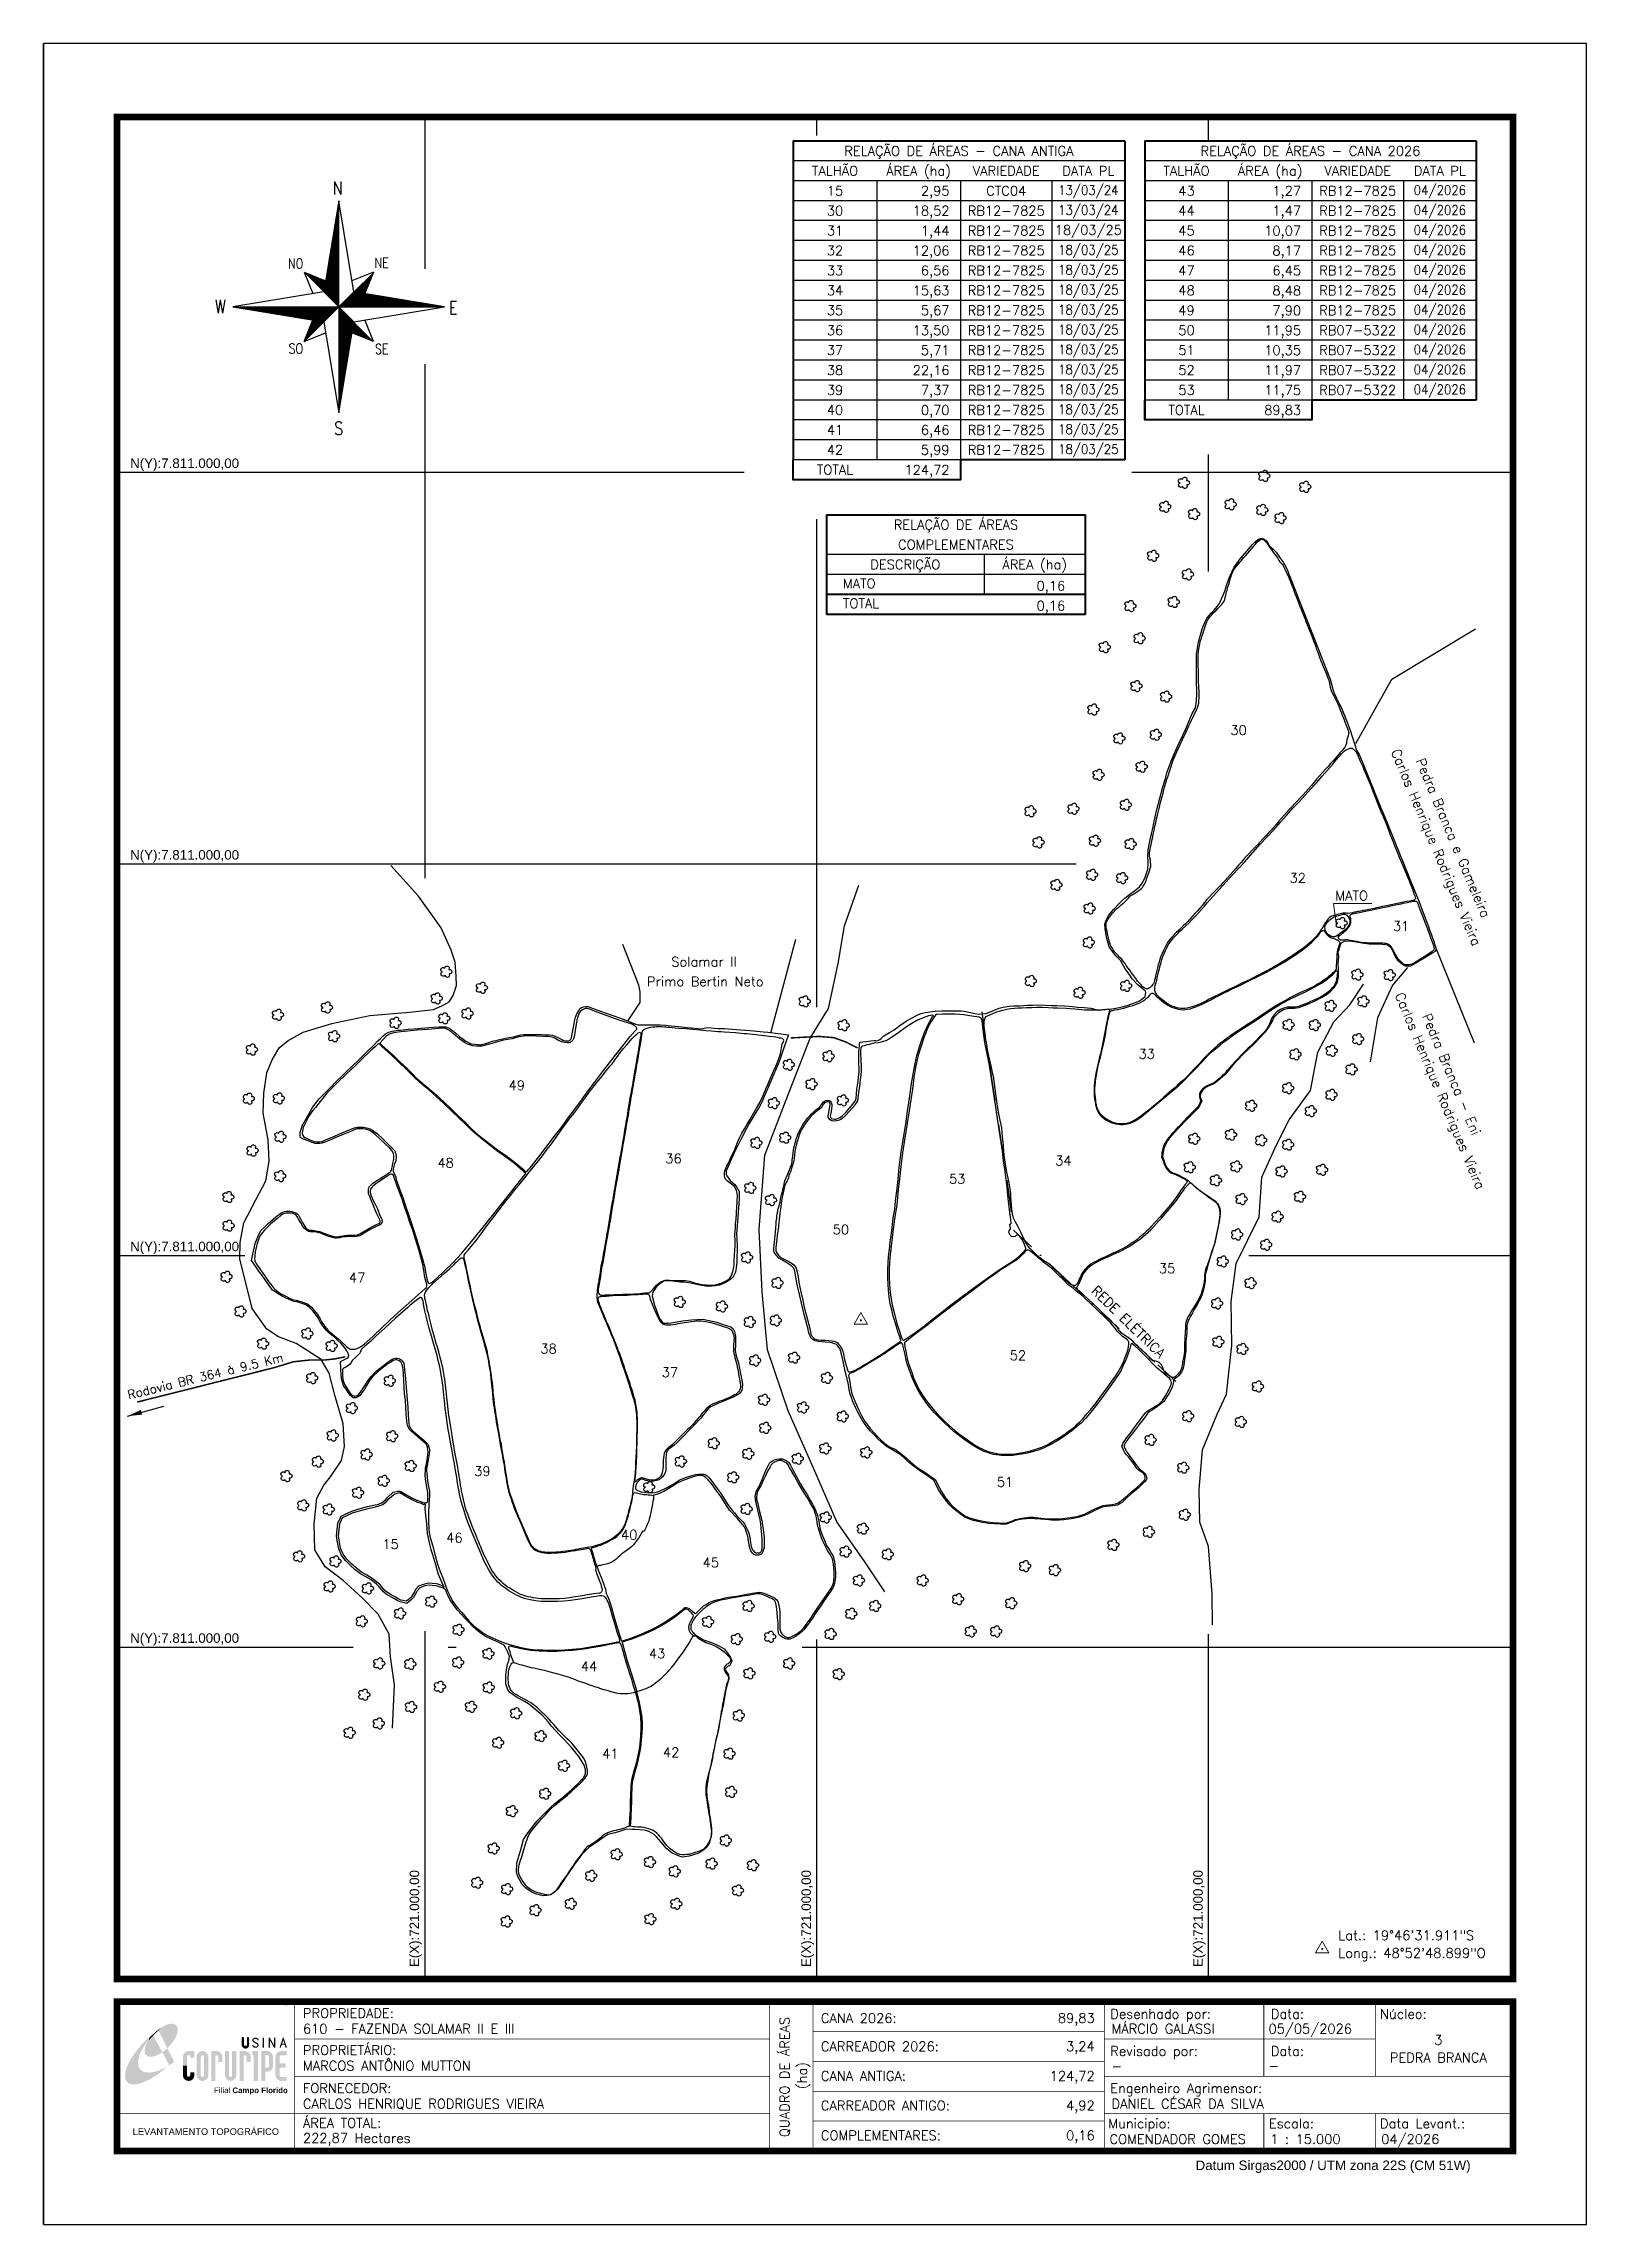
# Model space of a CAD drawing. Header units: inches. Extents: x 720421 to 723571, y 7810121 to 7814576.
import ezdxf
from ezdxf.enums import TextEntityAlignment as Align

# ---------------------------------------------------------------- set-up
doc = ezdxf.new("R2010")
doc.units = ezdxf.units.IN
doc.header["$MEASUREMENT"] = 0
for name, pattern in [('CONTINUO', [0]), ('DASHDOT', [1, 0.5, -0.25, 0, -0.25]), ('LIN0', [0])]:
    doc.linetypes.add(name, pattern=pattern)
for name, color, linetype in [('0114000610', 1, 'Continuous'), ('0114000610015', 5, 'Continuous'), ('0114000610030', 5, 'Continuous'), ('0114000610031', 5, 'Continuous'), ('0114000610032', 5, 'Continuous'), ('0114000610033', 5, 'Continuous'), ('0114000610034', 5, 'Continuous'), ('0114000610035', 5, 'Continuous'), ('0114000610036', 5, 'Continuous'), ('0114000610037', 5, 'Continuous'), ('0114000610038', 5, 'Continuous'), ('0114000610039', 5, 'Continuous'), ('0114000610040', 5, 'Continuous'), ('0114000610041', 5, 'Continuous'), ('0114000610042', 5, 'Continuous'), ('0114000610043', 5, 'Continuous'), ('0114000610044', 5, 'Continuous'), ('0114000610045', 5, 'Continuous'), ('0114000610046', 5, 'Continuous'), ('0114000610047', 5, 'Continuous'), ('0114000610048', 5, 'Continuous'), ('0114000610049', 5, 'Continuous'), ('0114000610050', 5, 'Continuous'), ('0114000610051', 5, 'Continuous'), ('0114000610052', 5, 'Continuous'), ('0114000610053', 5, 'Continuous'), ('CORREGO', 5, 'Continuous'), ('ESTRADA', 1, 'Continuous'), ('MALHA', 8, 'Continuous'), ('MARGEM', 5, 'Continuous'), ('MATO', 3, 'Continuous'), ('QUADRO_DE_AREAS_CANA_2026', 7, 'Continuous'), ('QUADRO_DE_AREAS_CANA_ANTIGA', 7, 'Continuous'), ('QUADRO_DE_AREAS_COMPLEMENTARES', 7, 'Continuous'), ('REDE_DE_LUZ', 6, 'DASHDOT'), ('SETA_NORTE', 3, 'Continuous'), ('TEXTO', 7, 'Continuous'), ('TEXTO CONFORNTANTES', 7, 'Continuous'), ('TEXTO_NUN_TAL', 7, 'Continuous')]:
    doc.layers.add(name, color=color, linetype=linetype)
doc.layers.add('TEXTO_DIVERSOS', color=7, linetype='Continuous', lineweight=5)
doc.styles.add('ARIAL', font='arial.ttf')
doc.styles.add('marcelo', font='arial.ttf')
doc.styles.add('ROMANS', font='romans')
doc.styles.add('Simplex', font='simplex.shx')
doc.styles.get("Standard").update_dxf_attribs({"font": 'arial.ttf'})
doc.dimstyles.new('ISO-25', dxfattribs={"dimtxt": 2.5, "dimasz": 2.5, "dimexe": 1.25, "dimexo": 0.625, "dimtad": 1, "dimtxsty": 'Standard', "dimcen": 2.5, "dimadec": 0, "dimazin": 0, "dimtfac": 1, "dimtmove": 0, "dimatfit": 3, "dimfxl": 1, "dimarcsym": 0})

msp = doc.modelspace()

# ---------------------------------------------------------------- texts
at = {"layer": 'MALHA'}
for p in [(720597.8, 7813702.9), (720597.8, 7812902.9), (720597.8, 7812102.9), (720597.8, 7811302.9)]:
    msp.add_text('N(Y):7.811.000,00', height=19.5, dxfattribs=at).set_placement(p, align=Align.BOTTOM_LEFT)
for p in [(721193.9, 7810646.3), (721993.9, 7810646.3), (722793.9, 7810646.3)]:
    msp.add_text('E(X):721.000,00', height=19.5, rotation=90, dxfattribs=at).set_placement(p, align=Align.BOTTOM_LEFT)
at = {"layer": 'MARGEM', "color": 7, "linetype": 'Continuous', "lineweight": 9}
for s, style, p in [('PROPRIEDADE:', 'Simplex', (720950.8, 7810562, -585.7)), ('Desenhado por:', 'Simplex', (722599.2, 7810560.5, -585.7)), ('Data:', 'Simplex', (722927.1, 7810560.5, -585.7)), ('Núcleo:', 'Simplex', (723149.9, 7810560.5, -585.7)), ('PROPRIETÁRIO:', 'Simplex', (720950.8, 7810486.5, -585.7)), ('Revisado por:', 'Simplex', (722599.2, 7810484.6, -585.7)), ('Data:', 'Simplex', (722927.1, 7810484.6, -585.7)), ('FORNECEDOR:', 'Simplex', (720950.8, 7810408.7, -585.7)), ('Engenheiro Agrimensor:', 'Simplex', (722599.2, 7810408.7, -585.7)), ('ÁREA TOTAL:', 'Simplex', (720950.8, 7810337.7, -585.7)), ('Municipio:', 'Simplex', (722595.1, 7810336.5, -585.7)), ('Escala:', 'Simplex', (722923.2, 7810336.5, -585.7)), ('Data Levant.:', 'Simplex', (723149.9, 7810336.5, -585.7)), ('Datum Sirgas2000 / UTM zona 22S (CM 51W)', 'marcelo', (722773.4, 7810251.2))]:
    msp.add_text(s, height=19.5, dxfattribs=dict(at, style=style)).set_placement(p, align=Align.TOP_LEFT)
at = {"layer": 'MARGEM', "color": 7, "linetype": 'Continuous', "style": 'Simplex'}
for s, p in [('CANA 2026:', (722008.3, 7810551.9, -585.7)), ('610 - FAZENDA SOLAMAR II E III', (720950.8, 7810530.2, -585.7)), ('MÁRCIO GALASSI', (722601.7, 7810530.2, -585.7)), ('05/05/2026', (722922.2, 7810530.2, -585.7)), ('CARREADOR 2026:', (722008.3, 7810494.2, -585.7)), ('MARCOS ANTÔNIO MUTTON', (720950.8, 7810454.7, -585.7)), ('CANA ANTIGA:', (722008.3, 7810433.7, -585.7)), ('-', (722601.7, 7810454, -585.7)), ('-', (722922.2, 7810454.7, -585.7)), ('CARLOS HENRIQUE RODRIGUES VIEIRA', (720950.8, 7810376.9, -585.7)), ('CARREADOR ANTIGO:', (722008.3, 7810373.3, -585.7)), ('DANIEL CÉSAR DA SILVA', (722601.7, 7810376.9, -585.7)), ('222,87 Hectares', (720950.8, 7810306.9, -585.7)), ('COMPLEMENTARES:', (722008.3, 7810312.3, -585.7)), ('COMENDADOR GOMES', (722597.6, 7810304.7, -585.7)), ('1 : 15.000', (722925.7, 7810304.7, -585.7)), ('04/2026', (723152.4, 7810304.7, -585.7))]:
    msp.add_text(s, height=19.5, dxfattribs=at).set_placement(p, align=Align.TOP_LEFT)
for s, p in [('89,83', (722567.4, 7810551.9, -585.7)), ('3,24', (722567.4, 7810494.2, -585.7)), ('124,72', (722567.4, 7810433.7, -585.7)), ('4,92', (722567.4, 7810373.3, -585.7)), ('0,16', (722567.4, 7810312.3, -585.7))]:
    msp.add_text(s, height=19.5, dxfattribs=at).set_placement(p, align=Align.TOP_RIGHT)
for s, p in [('QUADRO DE ÁREAS', (721934.3, 7810421.8, -585.7)), ('(ha)', (721969.9, 7810424.8, -585.7))]:
    msp.add_text(s, height=19.5, rotation=90, dxfattribs=at).set_placement(p, align=Align.MIDDLE_CENTER)
for s, p in [('3', (723269, 7810497.5, -585.7)), ('PEDRA BRANCA', (723269, 7810461.5, -585.7))]:
    msp.add_text(s, height=19.5, dxfattribs=at).set_placement(p, align=Align.MIDDLE_CENTER)
at = {"layer": 'MARGEM', "color": 7, "linetype": 'ByBlock'}
msp.add_text('LEVANTAMENTO TOPOGRÁFICO', height=13.5, dxfattribs=at).set_placement((720752.5, 7810310.3, -585.7), align=Align.MIDDLE_CENTER)
at = {"layer": 'QUADRO_DE_AREAS_CANA_2026', "linetype": 'Continuous', "style": 'Simplex'}
for s, p in [('RELAÇÃO DE ÁREAS - CANA 2026', (723008, 7814356.5)), ('TALHÃO', (722754.8, 7814315.8)), ('ÁREA (ha)', (722925.6, 7814315.8)), ('VARIEDADE', (723104.4, 7814315.8)), ('DATA PL', (723272.2, 7814315.8)), ('43', (722754.8, 7814275.1)), ('RB12-7825', (723104.4, 7814275.1)), ('44', (722754.8, 7814234.4)), ('RB12-7825', (723104.4, 7814234.4)), ('45', (722754.8, 7814193.7)), ('46', (722754.8, 7814153)), ('RB12-7825', (723104.4, 7814193.7)), ('RB12-7825', (723104.4, 7814153)), ('47', (722754.8, 7814112.3)), ('RB12-7825', (723104.4, 7814112.3)), ('48', (722754.8, 7814071.6)), ('RB12-7825', (723104.4, 7814071.6)), ('49', (722754.8, 7814030.9)), ('RB12-7825', (723104.4, 7814030.9)), ('50', (722754.8, 7813990.1)), ('RB07-5322', (723104.4, 7813990.1)), ('51', (722754.8, 7813949.4)), ('RB07-5322', (723104.4, 7813949.4)), ('52', (722754.8, 7813908.7)), ('RB07-5322', (723104.4, 7813908.7)), ('53', (722754.8, 7813868)), ('RB07-5322', (723104.4, 7813868)), ('TOTAL', (722754.8, 7813827.3))]:
    msp.add_text(s, height=19.5, dxfattribs=at).set_placement(p, align=Align.MIDDLE_CENTER)
for s, p in [('1,27', (722988.8, 7814265.3)), ('1,47', (722988.8, 7814224.6)), ('10,07', (722988.8, 7814183.8)), ('8,17', (722988.8, 7814143.1)), ('6,45', (722988.8, 7814102.4)), ('8,48', (722988.8, 7814061.7)), ('7,90', (722988.8, 7814021)), ('11,95', (722988.8, 7813980.3)), ('10,35', (722988.8, 7813939.6)), ('11,97', (722988.8, 7813898.9)), ('11,75', (722988.8, 7813858.2)), ('89,83', (722988.8, 7813817.4))]:
    msp.add_text(s, height=19.5, dxfattribs=at).set_placement(p, align=Align.RIGHT)
at = {"layer": 'QUADRO_DE_AREAS_CANA_2026', "linetype": 'Continuous', "style": 'Simplex', "width": 0.9}
for p in [(723272.2, 7814276.4), (723272.2, 7814235.7), (723272.2, 7814195), (723272.2, 7814154.3), (723272.2, 7814113.6), (723272.2, 7814072.9), (723272.2, 7814032.2), (723272.2, 7813991.5), (723272.2, 7813950.8), (723272.2, 7813910), (723272.2, 7813869.3)]:
    msp.add_text('04/2026', height=19.5, dxfattribs=at).set_placement(p, align=Align.MIDDLE_CENTER)
at = {"layer": 'QUADRO_DE_AREAS_CANA_ANTIGA', "linetype": 'Continuous', "style": 'Simplex'}
for s, p in [('RELAÇÃO DE ÁREAS - CANA ANTIGA', (722290.2, 7814356.5)), ('TALHÃO', (722037.1, 7814315.8)), ('ÁREA (ha)', (722207.9, 7814315.8)), ('VARIEDADE', (722386.7, 7814315.8)), ('DATA PL', (722554.4, 7814315.8)), ('15', (722037.1, 7814275.1)), ('CTC04', (722386.7, 7814275.1)), ('30', (722037.1, 7814234.4)), ('RB12-7825', (722386.7, 7814234.4)), ('18/03/25', (722554.4, 7814195)), ('31', (722037.1, 7814193.7)), ('32', (722037.1, 7814153)), ('RB12-7825', (722386.7, 7814193.7)), ('RB12-7825', (722386.7, 7814153)), ('33', (722037.1, 7814112.3)), ('RB12-7825', (722386.7, 7814112.3)), ('34', (722037.1, 7814071.6)), ('RB12-7825', (722386.7, 7814071.6)), ('35', (722037.1, 7814030.9)), ('RB12-7825', (722386.7, 7814030.9)), ('36', (722037.1, 7813990.1)), ('RB12-7825', (722386.7, 7813990.1)), ('37', (722037.1, 7813949.4)), ('RB12-7825', (722386.7, 7813949.4)), ('38', (722037.1, 7813908.7)), ('RB12-7825', (722386.7, 7813908.7)), ('39', (722037.1, 7813868)), ('RB12-7825', (722386.7, 7813868)), ('40', (722037.1, 7813827.3)), ('RB12-7825', (722386.7, 7813827.3)), ('41', (722037.1, 7813786.6)), ('RB12-7825', (722386.7, 7813786.6)), ('TOTAL', (722037.1, 7813705.2)), ('42', (722037.1, 7813745.9)), ('RB12-7825', (722386.7, 7813745.9))]:
    msp.add_text(s, height=19.5, dxfattribs=at).set_placement(p, align=Align.MIDDLE_CENTER)
for s, p in [('2,95', (722271, 7814265.3)), ('18,52', (722271, 7814224.6)), ('12,06', (722271, 7814143.1)), ('1,44', (722271, 7814183.8)), ('6,56', (722271, 7814102.4)), ('15,63', (722271, 7814061.7)), ('5,67', (722271, 7814021)), ('13,50', (722271, 7813980.3)), ('5,71', (722271, 7813939.6)), ('22,16', (722271, 7813898.9)), ('7,37', (722271, 7813858.2)), ('0,70', (722271, 7813817.4)), ('6,46', (722271, 7813776.7)), ('124,72', (722271, 7813695.3)), ('5,99', (722271, 7813736))]:
    msp.add_text(s, height=19.5, dxfattribs=at).set_placement(p, align=Align.RIGHT)
at = {"layer": 'QUADRO_DE_AREAS_CANA_ANTIGA', "linetype": 'Continuous', "style": 'Simplex', "width": 0.9}
for s, p in [('13/03/24', (722554.4, 7814276.4)), ('13/03/24', (722554.4, 7814235.7)), ('18/03/25', (722554.4, 7814154.3)), ('18/03/25', (722554.4, 7814113.6)), ('18/03/25', (722554.4, 7814072.9)), ('18/03/25', (722554.4, 7814032.2)), ('18/03/25', (722554.4, 7813991.5)), ('18/03/25', (722554.4, 7813950.8)), ('18/03/25', (722554.4, 7813910)), ('18/03/25', (722554.4, 7813869.3)), ('18/03/25', (722554.4, 7813828.6)), ('18/03/25', (722554.4, 7813787.9)), ('18/03/25', (722554.4, 7813747.2))]:
    msp.add_text(s, height=19.5, dxfattribs=at).set_placement(p, align=Align.MIDDLE_CENTER)
at = {"layer": 'QUADRO_DE_AREAS_COMPLEMENTARES', "linetype": 'Continuous', "style": 'Simplex'}
for s, p in [('RELAÇÃO DE ÁREAS', (722284.1, 7813593)), ('COMPLEMENTARES', (722284.1, 7813552.3)), ('DESCRIÇÃO', (722180.7, 7813511.6)), ('ÁREA (ha)', (722444.9, 7813511.6))]:
    msp.add_text(s, height=19.5, dxfattribs=at).set_placement(p, align=Align.MIDDLE_CENTER)
for s, p in [('MATO', (722053.2, 7813472.9)), ('TOTAL', (722053.2, 7813432.2))]:
    msp.add_text(s, height=19.5, dxfattribs=at).set_placement(p, align=Align.MIDDLE_LEFT)
for p in [(722507.2, 7813458.4), (722507.2, 7813417.7)]:
    msp.add_text('0,16', height=19.5, dxfattribs=at).set_placement(p, align=Align.RIGHT)
at = {"layer": 'TEXTO', "linetype": 'ByBlock', "style": 'Simplex'}
for s, p in [('Lat.: 19°46\'31.911"S', (723064.8, 7810701.5, 399.5)), ('Long.: 48°52\'48.899"O', (723064.8, 7810665.3, 399.5))]:
    msp.add_text(s, height=19.5, dxfattribs=at).set_placement(p)
at = {"layer": 'TEXTO CONFORNTANTES', "style": 'Simplex'}
for s, p in [('Carlos Henrique Rodrigues Vieira', (723172.1, 7813129.6, -639.6)), ('Pedra Branca e Gameleira', (723222.8, 7813110.8, -639.6)), ('Carlos Henrique Rodrigues Vieira', (723180.1, 7812632.3, -639.6)), ('Pedra Branca - Eni', (723235.3, 7812589.6, -639.6))]:
    msp.add_text(s, height=19.5, rotation=292.7421, dxfattribs=at).set_placement(p)
for s, p in [('Solamar II', (721702.9, 7812690.4, -639.6)), ('Primo Bertin Neto', (721653.1, 7812650, -639.6))]:
    msp.add_text(s, height=19.5, dxfattribs=at).set_placement(p)
at = {"layer": 'TEXTO_DIVERSOS', "linetype": 'ByBlock', "style": 'Simplex'}
msp.add_text('MATO', height=19.5, dxfattribs=at).set_placement((723058.5, 7812825.4))
at = {"layer": 'TEXTO_DIVERSOS', "linetype": 'Continuous', "style": 'Simplex'}
msp.add_text('Rodovia BR 364 à 9.5 Km', height=18, rotation=13.8057, dxfattribs=at).set_placement((720595.3, 7811806.2))
at = {"layer": 'TEXTO_DIVERSOS', "color": 6, "insert": (722636.1, 7811964.7, -585.7), "char_height": 19.5, "width": 392.477, "attachment_point": 5, "rotation": 315.6754, "style": 'Simplex'}
msp.add_mtext('REDE ELÉTRICA', dxfattribs=at)
at = {"layer": 'TEXTO_NUN_TAL', "linetype": 'ByBlock', "style": 'Simplex'}
for s, p in [('30', (722844.5, 7813163.6, -585.7)), ('32', (722965.2, 7812861.7, -585.7)), ('31', (723176.3, 7812763.3, -585.7)), ('33', (722657, 7812502.1, -585.7)), ('49', (721370.7, 7812437.9, -585.7)), ('48', (721225.4, 7812279.7, -585.7)), ('36', (721690.7, 7812288.5, -585.7)), ('34', (722486.7, 7812284.1)), ('53', (722270, 7812246.8, -585.7)), ('50', (722032.5, 7812143.4, -585.7)), ('35', (722698.5, 7812063.9, -585.7)), ('47', (721044.7, 7812045, -585.7)), ('38', (721435.5, 7811900, -585.7)), ('52', (722393.9, 7811886.2, -585.7)), ('37', (721683.4, 7811851.6, -585.7)), ('39', (721300.5, 7811649.7, -585.7)), ('51', (722367.6, 7811627.6, -585.7)), ('46', (721243.3, 7811513.8, -585.7)), ('40', (721600.2, 7811519.8, -585.7)), ('15', (721112.9, 7811500.6, -585.7)), ('45', (721766.8, 7811463.1, -585.7)), ('44', (721518.2, 7811251, -585.7)), ('43', (721657.2, 7811277.3, -585.7)), ('41', (721561.9, 7811072.7, -585.7)), ('42', (721685.8, 7811075.2, -585.7))]:
    msp.add_text(s, height=19.5, dxfattribs=at).set_placement(p)

# ---------------------------------------------------------------- blocks, each defined once
blk = doc.blocks.new('A$C309442C0')
at = {"layer": 'SETA_NORTE', "linetype": 'Continuous'}
h = blk.add_hatch(dxfattribs=at)
h.set_pattern_fill('ANSI31', color=256, scale=0.1375, angle=-90, style=0)
h.set_pattern_definition([(315, (-215853.3434, 13873.16845), (0.3086963042, 0.3086963042), [])])
h.paths.add_polyline_path([(73.5, 97.4), (74.7, 104.9), (60, 110.8)])
h = blk.add_hatch(dxfattribs=at)
h.set_pattern_fill('ANSI31', color=256, scale=0.1375, angle=180, style=0)
h.set_pattern_definition([(225, (13869.59828, 216024.21475), (0.3086963042, -0.3086963042), [])])
h.paths.add_polyline_path([(93.8, 97.4), (101.4, 96.2), (107.3, 110.8)])
h = blk.add_hatch(dxfattribs=at)
h.set_pattern_fill('ANSI31', color=256, scale=0.1375, style=0)
h.set_pattern_definition([(45, (-13702.2971, -215849.77324), (-0.3086963042, 0.3086963042), [])])
h.paths.add_polyline_path([(73.5, 77), (65.9, 78.3), (60, 63.6)])
h = blk.add_hatch(dxfattribs=at)
h.set_pattern_fill('ANSI31', color=256, scale=0.1375, angle=90, style=0)
h.set_pattern_definition([(135, (216020.6446, -13698.72693), (-0.3086963042, -0.3086963042), [])])
h.paths.add_polyline_path([(93.8, 77), (92.6, 69.5), (107.3, 63.6)])
for p, q in [((81.6, 146.8), (83.7, 148.9)), ((81.7, 147.6), (83.7, 149.5)), ((81.8, 148.3), (83.7, 150.1)), ((82, 149.1), (83.7, 150.8)), ((82.1, 149.9), (83.7, 151.4)), ((82.2, 150.6), (83.7, 152.1)), ((82.3, 151.4), (83.7, 152.7)), ((82.5, 152.2), (83.7, 153.3)), ((82.6, 152.9), (83.7, 154)), ((82.7, 153.7), (83.7, 154.6)), ((82.9, 154.4), (83.7, 155.2)), ((83, 155.2), (83.7, 155.9)), ((83.1, 156), (83.7, 156.5)), ((83.2, 156.7), (83.7, 157.2)), ((83.4, 157.5), (83.7, 157.8)), ((83.5, 158.3), (83.7, 158.4)), ((83.6, 159), (83.7, 159.1)), ((78.7, 129.3), (83.7, 134.2)), ((78.8, 130), (83.7, 134.9)), ((79, 130.8), (83.7, 135.5)), ((79.1, 131.6), (83.7, 136.1)), ((79.2, 132.3), (83.7, 136.8)), ((79.3, 133.1), (83.7, 137.4)), ((79.5, 133.8), (83.7, 138)), ((79.6, 134.6), (83.7, 138.7)), ((79.7, 135.4), (83.7, 139.3)), ((79.8, 136.1), (83.7, 140)), ((80, 136.9), (83.7, 140.6)), ((80.1, 137.7), (83.7, 141.2)), ((80.2, 138.4), (83.7, 141.9)), ((80.3, 139.2), (83.7, 142.5)), ((80.5, 139.9), (83.7, 143.1)), ((80.6, 140.7), (83.7, 143.8)), ((80.7, 141.5), (83.7, 144.4)), ((80.8, 142.2), (83.7, 145)), ((81, 143), (83.7, 145.7)), ((81.1, 143.8), (83.7, 146.3)), ((81.2, 144.5), (83.7, 147)), ((81.3, 145.3), (83.7, 147.6)), ((81.5, 146.1), (83.7, 148.2)), ((75.7, 111), (83.7, 118.9)), ((75.8, 111.7), (83.7, 119.6)), ((75.9, 112.5), (83.7, 120.2)), ((76.1, 113.3), (83.7, 120.8)), ((76.2, 114), (83.7, 121.5)), ((76.3, 114.8), (83.7, 122.1)), ((76.4, 115.5), (83.7, 122.8)), ((76.6, 116.3), (83.7, 123.4)), ((76.7, 117.1), (83.7, 124)), ((76.8, 117.8), (83.7, 124.7)), ((76.9, 118.6), (83.7, 125.3)), ((77.1, 119.4), (83.7, 125.9)), ((77.2, 120.1), (83.7, 126.6)), ((77.3, 120.9), (83.7, 127.2)), ((77.4, 121.6), (83.7, 127.8)), ((77.6, 122.4), (83.7, 128.5)), ((77.7, 123.2), (83.7, 129.1)), ((77.8, 123.9), (83.7, 129.8)), ((78, 124.7), (83.7, 130.4)), ((78.1, 125.5), (83.7, 131)), ((78.2, 126.2), (83.7, 131.7)), ((78.3, 127), (83.7, 132.3)), ((78.5, 127.7), (83.7, 132.9)), ((78.6, 128.5), (83.7, 133.6)), ((60, 110.8), (74.7, 104.9)), ((60, 110.8), (65.9, 96.2)), ((73.5, 97.3), (83.7, 107.5)), ((73.6, 98), (83.7, 108.1)), ((73.7, 98.8), (83.7, 108.7)), ((73.8, 99.5), (83.7, 109.4)), ((73.8, 97), (83.7, 106.8)), ((73.9, 100.3), (83.7, 110)), ((74.1, 101.1), (83.7, 110.6)), ((74.2, 101.8), (83.7, 111.3)), ((74.2, 96.7), (83.7, 106.2)), ((74.3, 102.6), (83.7, 111.9)), ((74.4, 103.3), (83.7, 112.6)), ((74.5, 96.4), (83.7, 105.6)), ((74.6, 104.1), (83.7, 113.2)), ((74.7, 104.9), (83.7, 113.8)), ((74.8, 105.6), (83.7, 114.5)), ((74.8, 96.1), (83.7, 104.9)), ((74.9, 106.4), (83.7, 115.1)), ((75.1, 107.2), (83.7, 115.7)), ((75.1, 95.7), (83.7, 104.3)), ((75.2, 107.9), (83.7, 116.4)), ((75.3, 108.7), (83.7, 117)), ((75.4, 109.4), (83.7, 117.7)), ((75.6, 110.2), (83.7, 118.3)), ((107.3, 110.8), (92.6, 104.9)), ((107.3, 110.8), (101.4, 96.2)), ((75.4, 95.4), (83.7, 103.6)), ((75.8, 95.1), (83.7, 103)), ((76.1, 94.8), (83.7, 102.4)), ((76.4, 94.5), (83.7, 101.7)), ((76.7, 94.2), (83.7, 101.1)), ((77, 93.8), (83.7, 100.5)), ((77.4, 93.5), (83.7, 99.8)), ((77.7, 93.2), (83.7, 99.2)), ((78, 92.9), (83.7, 98.5)), ((78.3, 92.6), (83.7, 97.9)), ((78.6, 92.2), (83.7, 97.3)), ((78.9, 91.9), (83.7, 96.6)), ((79.3, 91.6), (83.7, 96)), ((79.6, 91.3), (83.7, 95.4)), ((79.9, 91), (83.7, 94.7)), ((80.2, 90.7), (83.7, 94.1)), ((80.5, 90.3), (83.7, 93.4)), ((80.9, 90), (83.7, 92.8)), ((81.2, 89.7), (83.7, 92.2)), ((81.5, 89.4), (83.7, 91.5)), ((81.8, 89.1), (83.7, 90.9)), ((82.1, 88.7), (83.7, 90.3)), ((82.4, 88.4), (83.7, 89.6)), ((83.8, 87.2), (94, 97.4)), ((84.4, 87.2), (94.5, 97.3)), ((85.1, 87.2), (95.1, 97.2)), ((85.7, 87.2), (95.6, 97.1)), ((86.3, 87.2), (96.2, 97)), ((87, 87.2), (96.7, 96.9)), ((87.6, 87.2), (97.2, 96.9)), ((88.3, 87.2), (97.8, 96.8)), ((88.9, 87.2), (98.3, 96.7)), ((89.5, 87.2), (98.9, 96.6)), ((90.2, 87.2), (99.4, 96.5)), ((90.8, 87.2), (100, 96.4)), ((91.4, 87.2), (100.5, 96.3)), ((92.1, 87.2), (101.1, 96.2)), ((92.7, 87.2), (101.6, 96.1)), ((93.4, 87.2), (102.2, 96)), ((94, 87.2), (102.7, 96)), ((94.6, 87.2), (103.3, 95.9)), ((95.3, 87.2), (103.8, 95.8)), ((95.9, 87.2), (104.4, 95.7)), ((96.5, 87.2), (104.9, 95.6)), ((97.2, 87.2), (105.5, 95.5)), ((97.8, 87.2), (106, 95.4)), ((98.4, 87.2), (106.5, 95.3)), ((99.1, 87.2), (107.1, 95.2)), ((99.7, 87.2), (107.6, 95.1)), ((100.4, 87.2), (108.2, 95.1)), ((101, 87.2), (108.7, 95)), ((101.6, 87.2), (109.3, 94.9)), ((102.3, 87.2), (109.8, 94.8)), ((102.9, 87.2), (110.4, 94.7)), ((103.5, 87.2), (110.9, 94.6)), ((104.2, 87.2), (111.5, 94.5)), ((104.8, 87.2), (112, 94.4)), ((105.5, 87.2), (112.6, 94.3)), ((106.1, 87.2), (113.1, 94.2)), ((106.7, 87.2), (113.7, 94.1)), ((107.4, 87.2), (114.2, 94.1)), ((108, 87.2), (114.8, 94)), ((108.6, 87.2), (115.3, 93.9)), ((109.3, 87.2), (115.8, 93.8)), ((109.9, 87.2), (116.4, 93.7)), ((110.6, 87.2), (116.9, 93.6)), ((111.2, 87.2), (117.5, 93.5)), ((111.8, 87.2), (118, 93.4)), ((112.5, 87.2), (118.6, 93.3)), ((113.1, 87.2), (119.1, 93.2)), ((113.7, 87.2), (119.7, 93.2)), ((114.4, 87.2), (120.2, 93.1)), ((115, 87.2), (120.8, 93)), ((115.6, 87.2), (121.3, 92.9)), ((116.3, 87.2), (121.9, 92.8)), ((116.9, 87.2), (122.4, 92.7)), ((117.6, 87.2), (123, 92.6)), ((118.2, 87.2), (123.5, 92.5)), ((118.8, 87.2), (124, 92.4)), ((119.5, 87.2), (124.6, 92.3)), ((120.1, 87.2), (125.1, 92.3)), ((120.7, 87.2), (125.7, 92.2)), ((121.4, 87.2), (126.2, 92.1)), ((122, 87.2), (126.8, 92)), ((122.7, 87.2), (127.3, 91.9)), ((123.3, 87.2), (127.9, 91.8)), ((123.9, 87.2), (128.4, 91.7)), ((124.6, 87.2), (129, 91.6)), ((125.2, 87.2), (129.5, 91.5)), ((125.8, 87.2), (130.1, 91.4)), ((126.5, 87.2), (130.6, 91.4)), ((127.1, 87.2), (131.2, 91.3)), ((127.8, 87.2), (131.7, 91.2)), ((128.4, 87.2), (132.3, 91.1)), ((129, 87.2), (132.8, 91)), ((129.7, 87.2), (133.3, 90.9)), ((130.3, 87.2), (133.9, 90.8)), ((130.9, 87.2), (134.4, 90.7)), ((131.6, 87.2), (135, 90.6)), ((132.2, 87.2), (135.5, 90.5)), ((132.8, 87.2), (136.1, 90.5)), ((133.5, 87.2), (136.6, 90.4)), ((134.1, 87.2), (137.2, 90.3)), ((134.8, 87.2), (137.7, 90.2)), ((135.4, 87.2), (138.3, 90.1)), ((136, 87.2), (138.8, 90)), ((136.7, 87.2), (139.4, 89.9)), ((137.3, 87.2), (139.9, 89.8)), ((137.9, 87.2), (140.5, 89.7)), ((138.6, 87.2), (141, 89.6)), ((139.2, 87.2), (141.6, 89.6)), ((139.9, 87.2), (142.1, 89.5)), ((140.5, 87.2), (142.6, 89.4)), ((141.1, 87.2), (143.2, 89.3)), ((141.8, 87.2), (143.7, 89.2)), ((142.4, 87.2), (144.3, 89.1)), ((11.8, 87.2), (11.8, 87.2)), ((12.3, 87.1), (12.4, 87.2)), ((12.9, 87), (13.1, 87.2)), ((13.4, 86.9), (13.7, 87.2)), ((14, 86.8), (14.4, 87.2)), ((14.5, 86.7), (15, 87.2)), ((15.1, 86.6), (15.6, 87.2)), ((15.6, 86.6), (16.3, 87.2)), ((16.2, 86.5), (16.9, 87.2)), ((16.7, 86.4), (17.5, 87.2)), ((17.2, 86.3), (18.2, 87.2)), ((17.8, 86.2), (18.8, 87.2)), ((18.3, 86.1), (19.5, 87.2)), ((18.9, 86), (20.1, 87.2)), ((19.4, 85.9), (20.7, 87.2)), ((20, 85.8), (21.4, 87.2)), ((20.5, 85.7), (22, 87.2)), ((21.1, 85.7), (22.6, 87.2)), ((21.6, 85.6), (23.3, 87.2)), ((22.2, 85.5), (23.9, 87.2)), ((22.7, 85.4), (24.6, 87.2)), ((23.3, 85.3), (25.2, 87.2)), ((23.8, 85.2), (25.8, 87.2)), ((24.4, 85.1), (26.5, 87.2)), ((24.9, 85), (27.1, 87.2)), ((25.5, 84.9), (27.7, 87.2)), ((26, 84.8), (28.4, 87.2)), ((26.5, 84.8), (29, 87.2)), ((27.1, 84.7), (29.6, 87.2)), ((27.6, 84.6), (30.3, 87.2)), ((28.2, 84.5), (30.9, 87.2)), ((28.7, 84.4), (31.6, 87.2)), ((29.3, 84.3), (32.2, 87.2)), ((29.8, 84.2), (32.8, 87.2)), ((30.4, 84.1), (33.5, 87.2)), ((30.9, 84), (34.1, 87.2)), ((31.5, 83.9), (34.7, 87.2)), ((32, 83.9), (35.4, 87.2)), ((32.6, 83.8), (36, 87.2)), ((33.1, 83.7), (36.7, 87.2)), ((33.7, 83.6), (37.3, 87.2)), ((34.2, 83.5), (37.9, 87.2)), ((34.7, 83.4), (38.6, 87.2)), ((35.3, 83.3), (39.2, 87.2)), ((35.8, 83.2), (39.8, 87.2)), ((36.4, 83.1), (40.5, 87.2)), ((36.9, 83), (41.1, 87.2)), ((37.5, 83), (41.8, 87.2)), ((38, 82.9), (42.4, 87.2)), ((38.6, 82.8), (43, 87.2)), ((39.1, 82.7), (43.7, 87.2)), ((39.7, 82.6), (44.3, 87.2)), ((40.2, 82.5), (44.9, 87.2)), ((40.8, 82.4), (45.6, 87.2)), ((41.3, 82.3), (46.2, 87.2)), ((41.9, 82.2), (46.8, 87.2)), ((42.4, 82.1), (47.5, 87.2)), ((43, 82.1), (48.1, 87.2)), ((43.5, 82), (48.8, 87.2)), ((44, 81.9), (49.4, 87.2)), ((44.6, 81.8), (50, 87.2)), ((45.1, 81.7), (50.7, 87.2)), ((45.7, 81.6), (51.3, 87.2)), ((46.2, 81.5), (51.9, 87.2)), ((46.8, 81.4), (52.6, 87.2)), ((47.3, 81.3), (53.2, 87.2)), ((47.9, 81.2), (53.9, 87.2)), ((48.4, 81.2), (54.5, 87.2)), ((49, 81.1), (55.1, 87.2)), ((49.5, 81), (55.8, 87.2)), ((50.1, 80.9), (56.4, 87.2)), ((50.6, 80.8), (57, 87.2)), ((51.2, 80.7), (57.7, 87.2)), ((51.7, 80.6), (58.3, 87.2)), ((52.3, 80.5), (59, 87.2)), ((52.8, 80.4), (59.6, 87.2)), ((53.3, 80.3), (60.2, 87.2)), ((53.9, 80.3), (60.9, 87.2)), ((54.4, 80.2), (61.5, 87.2)), ((55, 80.1), (62.1, 87.2)), ((55.5, 80), (62.8, 87.2)), ((56.1, 79.9), (63.4, 87.2)), ((56.6, 79.8), (64, 87.2)), ((57.2, 79.7), (64.7, 87.2)), ((57.7, 79.6), (65.3, 87.2)), ((58.3, 79.5), (66, 87.2)), ((58.8, 79.4), (66.6, 87.2)), ((59.4, 79.4), (67.2, 87.2)), ((59.9, 79.3), (67.9, 87.2)), ((83.7, 87.2), (60, 63.6)), ((60, 63.6), (65.9, 78.3)), ((60.5, 79.2), (68.5, 87.2)), ((61, 79.1), (69.1, 87.2)), ((61.5, 79), (69.8, 87.2)), ((62.1, 78.9), (70.4, 87.2)), ((62.6, 78.8), (71.1, 87.2)), ((63.2, 78.7), (71.7, 87.2)), ((63.7, 78.6), (72.3, 87.2)), ((64.3, 78.5), (73, 87.2)), ((64.8, 78.4), (73.6, 87.2)), ((65.4, 78.4), (74.2, 87.2)), ((65.9, 78.3), (74.9, 87.2)), ((66.5, 78.2), (75.5, 87.2)), ((67, 78.1), (76.2, 87.2)), ((67.6, 78), (76.8, 87.2)), ((68.1, 77.9), (77.4, 87.2)), ((68.7, 77.8), (78.1, 87.2)), ((69.2, 77.7), (78.7, 87.2)), ((69.8, 77.6), (79.3, 87.2)), ((70.3, 77.5), (80, 87.2)), ((70.8, 77.5), (80.6, 87.2)), ((71.4, 77.4), (81.2, 87.2)), ((71.9, 77.3), (81.9, 87.2)), ((72.5, 77.2), (82.5, 87.2)), ((73, 77.1), (83.2, 87.2)), ((82.8, 88.1), (83.7, 89)), ((83.1, 87.8), (83.7, 88.4)), ((83.4, 87.5), (83.7, 87.7)), ((83.7, 87.1), (83.7, 87.1)), ((83.7, 86.4), (84, 86.8)), ((83.7, 85.8), (84.4, 86.5)), ((83.7, 85.2), (84.7, 86.2)), ((83.7, 84.5), (85, 85.9)), ((83.7, 83.9), (85.3, 85.6)), ((83.7, 83.3), (85.6, 85.2)), ((83.7, 82.6), (86, 84.9)), ((83.7, 82), (86.3, 84.6)), ((83.7, 81.3), (86.6, 84.3)), ((83.7, 80.7), (86.9, 84)), ((83.7, 80.1), (87.2, 83.6)), ((83.7, 79.4), (87.5, 83.3)), ((83.7, 78.8), (87.9, 83)), ((83.7, 78.2), (88.2, 82.7)), ((83.7, 77.5), (88.5, 82.4)), ((83.7, 76.9), (88.8, 82.1)), ((83.7, 76.2), (89.1, 81.7)), ((83.7, 75.6), (89.5, 81.4)), ((83.7, 75), (89.8, 81.1)), ((83.7, 74.3), (90.1, 80.8)), ((83.7, 73.7), (90.4, 80.5)), ((83.7, 73.1), (90.7, 80.1)), ((83.7, 72.4), (91, 79.8)), ((83.7, 71.8), (91.4, 79.5)), ((83.7, 71.2), (91.7, 79.2)), ((83.7, 70.5), (92, 78.9)), ((83.7, 69.9), (92.3, 78.5)), ((83.7, 69.2), (92.6, 78.2)), ((83.7, 68.6), (93, 77.9)), ((83.7, 68), (93.3, 77.6)), ((83.7, 67.3), (93.6, 77.3)), ((83.7, 66.7), (93.8, 76.9)), ((83.7, 66.1), (93.7, 76.1)), ((83.7, 65.4), (93.6, 75.3)), ((83.7, 64.8), (93.4, 74.6)), ((107.3, 63.6), (101.4, 78.3)), ((143, 87.2), (144.8, 89)), ((143.7, 87.2), (145.4, 88.9)), ((144.3, 87.2), (145.9, 88.8)), ((144.9, 87.2), (146.5, 88.7)), ((145.6, 87.2), (147, 88.7)), ((146.2, 87.2), (147.6, 88.6)), ((146.9, 87.2), (148.1, 88.5)), ((147.5, 87.2), (148.7, 88.4)), ((148.1, 87.2), (149.2, 88.3)), ((148.8, 87.2), (149.8, 88.2)), ((149.4, 87.2), (150.3, 88.1)), ((150, 87.2), (150.8, 88)), ((150.7, 87.2), (151.4, 87.9)), ((151.3, 87.2), (151.9, 87.8)), ((152, 87.2), (152.5, 87.8)), ((152.6, 87.2), (153, 87.7)), ((153.2, 87.2), (153.6, 87.6)), ((153.9, 87.2), (154.1, 87.5)), ((154.5, 87.2), (154.7, 87.4)), ((155.1, 87.2), (155.2, 87.3)), ((60, 63.6), (74.7, 69.5)), ((83.7, 64.1), (93.3, 73.8)), ((83.7, 63.5), (93.2, 73)), ((83.7, 62.9), (93.1, 72.3)), ((83.7, 62.2), (92.9, 71.5)), ((83.7, 61.6), (92.8, 70.8)), ((83.7, 61), (92.7, 70)), ((83.7, 60.3), (92.6, 69.2)), ((83.7, 59.7), (92.4, 68.5)), ((83.7, 59), (92.3, 67.7)), ((83.7, 58.4), (92.2, 66.9)), ((83.7, 57.8), (92.1, 66.2)), ((83.7, 57.1), (91.9, 65.4)), ((83.7, 56.5), (91.8, 64.7)), ((83.7, 55.9), (91.7, 63.9)), ((83.7, 55.2), (91.6, 63.1)), ((83.7, 54.6), (91.4, 62.4)), ((83.7, 54), (91.3, 61.6)), ((83.7, 53.3), (91.2, 60.8)), ((83.7, 52.7), (91.1, 60.1)), ((107.3, 63.6), (92.6, 69.5)), ((83.7, 52), (90.9, 59.3)), ((83.7, 51.4), (90.8, 58.6)), ((83.7, 50.8), (90.7, 57.8)), ((83.7, 50.1), (90.5, 57)), ((83.7, 49.5), (90.4, 56.3)), ((83.7, 48.9), (90.3, 55.5)), ((83.7, 48.2), (90.2, 54.7)), ((83.7, 47.6), (90, 54)), ((83.7, 46.9), (89.9, 53.2)), ((83.7, 46.3), (89.8, 52.5)), ((83.7, 45.7), (89.7, 51.7)), ((83.7, 45), (89.5, 50.9)), ((83.7, 44.4), (89.4, 50.2)), ((83.7, 43.8), (89.3, 49.4)), ((83.7, 43.1), (89.2, 48.6)), ((83.7, 42.5), (89, 47.9)), ((83.7, 41.8), (88.9, 47.1)), ((83.7, 41.2), (88.8, 46.3)), ((83.7, 40.6), (88.7, 45.6)), ((83.7, 39.9), (88.5, 44.8)), ((83.7, 39.3), (88.4, 44.1)), ((83.7, 38.7), (88.3, 43.3)), ((83.7, 38), (88.2, 42.5)), ((83.7, 37.4), (88, 41.8)), ((83.7, 36.8), (87.9, 41)), ((83.7, 36.1), (87.8, 40.2)), ((83.7, 35.5), (87.7, 39.5)), ((83.7, 34.8), (87.5, 38.7)), ((83.7, 34.2), (87.4, 38)), ((83.7, 33.6), (87.3, 37.2)), ((83.7, 32.9), (87.2, 36.4)), ((83.7, 32.3), (87, 35.7)), ((83.7, 31.7), (86.9, 34.9)), ((83.7, 31), (86.8, 34.1)), ((83.7, 30.4), (86.7, 33.4)), ((83.7, 29.7), (86.5, 32.6)), ((83.7, 29.1), (86.4, 31.9)), ((83.7, 28.5), (86.3, 31.1)), ((83.7, 27.8), (86.2, 30.3)), ((83.7, 27.2), (86, 29.6)), ((83.7, 26.6), (85.9, 28.8)), ((83.7, 25.9), (85.8, 28)), ((83.7, 25.3), (85.6, 27.3)), ((83.7, 24.6), (85.5, 26.5)), ((83.7, 24), (85.4, 25.8)), ((83.7, 23.4), (85.3, 25)), ((83.7, 22.7), (85.1, 24.2)), ((83.7, 22.1), (85, 23.5)), ((83.7, 21.5), (84.9, 22.7)), ((83.7, 20.8), (84.8, 21.9)), ((83.7, 20.2), (84.6, 21.2)), ((83.7, 19.6), (84.5, 20.4)), ((83.7, 18.9), (84.4, 19.7)), ((83.7, 18.3), (84.3, 18.9)), ((83.7, 17.6), (84.1, 18.1)), ((83.7, 17), (84, 17.4)), ((83.7, 16.4), (83.9, 16.6)), ((83.7, 15.7), (83.8, 15.8))]:
    blk.add_line(p, q, dxfattribs=at)
blk.add_lwpolyline([(93.8, 77), (155.7, 87.2), (93.8, 97.4), (83.7, 159.3), (73.5, 97.4), (11.6, 87.2), (73.5, 77), (83.7, 15.1)], close=True, dxfattribs=at)
for points in [[(83.7, 87.2), (83.7, 159.3)], [(83.7, 87.2), (73.5, 97.4)], [(83.7, 87.2), (93.8, 97.4)], [(11.6, 87.2), (155.7, 87.2)], [(83.7, 87.2), (73.5, 77)], [(83.7, 87.2), (93.8, 77)], [(83.7, 87.2), (83.7, 15.1)]]:
    blk.add_lwpolyline(points, dxfattribs=at)
at = {"layer": 'SETA_NORTE', "color": 7, "lineweight": 30, "style": 'ROMANS', "width": 0.8}
for s, height, p in [('N ', 8.94, (79.5, 163.6)), ('NO', 6.88, (49.1, 113.2)), ('NE', 6.87, (108, 113.7)), ('W', 8.94, (-0.7, 82.9)), ('E', 8.94, (158.6, 82.1)), ('SO', 6.88, (49.5, 55.3)), ('SE', 6.87, (108.3, 55)), ('S', 8.94, (80.6, 0))]:
    blk.add_text(s, height=height, dxfattribs=at).set_placement(p)
blk = doc.blocks.new('A$C78F83FB3')
at = {"layer": 'MARGEM'}
h = blk.add_hatch(color=20, dxfattribs=at)
edge = h.paths.add_edge_path()
edge.add_ellipse((19.49, 23.77), major_axis=(-6.68, -6.67), ratio=0.469426, start_angle=292.73277, end_angle=601.25787)
edge.add_ellipse((22.83, 22.05), major_axis=(12.64, 11.29), ratio=0.457614, start_angle=79.90686, end_angle=107.91393)
edge = h.paths.add_edge_path()
edge.add_ellipse((18.28, 18.7), major_axis=(13.95, 13.59), ratio=0.386848, start_angle=63.96117, end_angle=264.59932)
edge.add_ellipse((22.83, 22.05), major_axis=(12.64, 11.29), ratio=0.457614, start_angle=107.91393, end_angle=245.11815, ccw=False)
edge.add_ellipse((19.49, 23.77), major_axis=(-6.68, -6.67), ratio=0.469426, start_angle=241.25787, end_angle=292.73277, ccw=False)
for color, points in [(20, [(15.46, 26.12), (14.17, 24.81), (14.06, 24.24), (14.39, 23.97), (14.67, 24.54), (19.47, 29.32), (18.48, 28.66), (17.31, 27.78)]), (7, [(58.42, 24.9), (57.9, 24.9), (57.9, 21.73, -0.414214), (57.15, 20.98), (56.84, 20.98, -0.414214), (56.09, 21.73), (56.09, 24.9), (55.57, 24.9), (55.57, 21.73, 0.414214), (56.84, 20.46), (57.15, 20.46, 0.414214), (58.42, 21.73)]), (7, [(61.7, 24.9), (61.23, 24.9, 0.396318), (60.04, 23.78), (60.04, 23.72, 0.151912), (60.39, 22.97), (60.46, 22.92), (62.18, 22), (62.85, 21.83, 0.12407), (62.51, 22.42), (60.75, 23.36, -0.13192), (60.56, 23.77, -0.385578), (61.23, 24.37), (61.7, 24.37, -0.414214), (62.37, 23.7), (62.89, 23.7, 0.414214)]), (7, [(62.37, 23.7), (62.89, 23.7, 0.414214), (61.7, 24.9), (61.23, 24.9, 0.396318), (60.04, 23.78), (60.04, 23.72, 0.151912), (60.39, 22.97), (60.46, 22.92), (62.18, 22), (62.18, 22, -0.131921), (62.37, 21.59, -0.385578), (61.7, 20.98), (61.23, 20.98, -0.414214), (60.56, 21.65), (60.04, 21.65, 0.414214), (61.23, 20.46), (61.7, 20.46, 0.402546), (62.89, 21.61, 0.165292), (62.51, 22.42), (60.75, 23.36, -0.13192), (60.56, 23.77, -0.385578), (61.23, 24.37), (61.7, 24.37, -0.414214)]), (7, [(30.97, 12.46), (29.13, 12.46), (29.13, 8.21, 1), (34.29, 8.21), (34.29, 9.41), (32.45, 9.41), (32.45, 8.21, -1), (30.97, 8.21)])]:
    blk.add_hatch(color=color, dxfattribs=at).paths.add_polyline_path(points)
h = blk.add_hatch(color=7, dxfattribs=at)
h.paths.add_polyline_path([(65.24, 24.9), (64.72, 24.9), (64.72, 20.46), (65.24, 20.46)])
h.paths.add_polyline_path([(67.38, 20.46), (67.9, 20.46), (67.9, 23.74), (69.74, 20.46), (70.23, 20.46), (70.23, 24.9), (69.71, 24.9), (69.71, 21.58), (67.85, 24.9), (67.38, 24.9)])
h.paths.add_polyline_path([(72.17, 20.46), (72.72, 20.46), (73.14, 21.73), (74.49, 21.73), (74.9, 20.46), (75.45, 20.46), (74, 24.9), (73.62, 24.9)])
h.paths.add_polyline_path([(73.81, 23.8), (74.32, 22.25), (73.31, 22.25)], flags=16)
h = blk.add_hatch(color=7, dxfattribs=at)
h.paths.add_polyline_path([(31.71, 18.93, 0.414214), (29.13, 16.35), (29.13, 12.46), (30.97, 12.46), (30.97, 16.35, -0.414214), (31.71, 17.09), (32.45, 17.09), (32.45, 16.02), (34.29, 16.02), (34.29, 18.93)])
h.paths.add_polyline_path([(44.15, 17.09, -0.414214), (44.89, 16.35), (44.89, 14.1), (46.72, 14.1), (46.72, 16.17, 0.433937), (44.15, 18.93), (41.77, 18.93), (41.77, 12.46), (43.61, 12.46), (43.61, 17.09)])
h.paths.add_polyline_path([(43.61, 12.46), (41.77, 12.46), (41.77, 5.62), (43.61, 5.62)])
h.paths.add_polyline_path([(47.92, 12.46), (49.75, 12.46), (49.75, 18.93), (47.92, 18.93)])
h.paths.add_polyline_path([(52.91, 18.93), (51.08, 18.93), (51.08, 12.46), (52.91, 12.46)])
h.paths.add_polyline_path([(51.08, 8.12, -1), (49.75, 8.12), (49.75, 12.46), (47.92, 12.46), (47.92, 8.12, 1), (52.91, 8.12), (52.91, 12.46), (51.08, 12.46)])
h.paths.add_polyline_path([(54.41, 12.46), (56.25, 12.46), (56.25, 17.09), (56.79, 17.09, -0.414214), (57.53, 16.35), (57.53, 14.1), (59.36, 14.1), (59.36, 16.17, 0.433937), (56.79, 18.93), (54.41, 18.93)])
h.paths.add_polyline_path([(56.25, 12.46), (54.41, 12.46), (54.41, 5.62), (56.25, 5.62)])
h.paths.add_polyline_path([(60.73, 12.46), (62.58, 12.46), (62.58, 18.93), (60.02, 18.93), (60.02, 17.08), (60.73, 17.08)])
h.paths.add_polyline_path([(62.58, 12.46), (60.73, 12.46), (60.73, 5.62), (62.58, 5.62)])
h.paths.add_polyline_path([(64.06, 12.46), (65.82, 12.46), (65.82, 17.17), (66.66, 17.17, -0.450417), (67.48, 16.25), (67.48, 12.46), (69.24, 12.46, 0.002307), (69.24, 12.48, 0.005282), (69.23, 12.54, -0.000938), (69.23, 12.53), (69.23, 16.17, 0.433937), (66.66, 18.93), (64.06, 18.93)])
h.paths.add_polyline_path([(64.06, 5.62), (65.82, 5.62), (65.82, 9.77), (66.66, 9.77, 0.426056), (69.24, 12.46), (67.48, 12.46), (67.48, 12.45, -0.450417), (66.66, 11.53), (65.82, 11.53), (65.82, 12.46), (64.06, 12.46)])
h.paths.add_polyline_path([(70.37, 12.46), (74.87, 12.46), (74.87, 13.44), (72.21, 13.44), (72.21, 16.35, -0.414214), (72.95, 17.09), (75.38, 17.09), (75.38, 18.93), (72.95, 18.93, 0.414214), (70.37, 16.35)])
h.paths.add_polyline_path([(72.21, 11.62), (74.87, 11.62), (74.87, 12.46), (70.37, 12.46), (70.37, 8.21, 0.414214), (72.95, 5.62), (75.38, 5.62), (75.38, 7.47), (72.95, 7.47, -0.414214), (72.21, 8.21)])
h = blk.add_hatch(color=7, dxfattribs=at)
h.paths.add_polyline_path([(35.29, 16.35), (35.29, 8.21, 1), (40.46, 8.21, 0.016978), (40.45, 8.38), (40.45, 16.17, 0.433937), (37.88, 18.93), (37.87, 18.93, 0.41391)])
h.paths.add_polyline_path([(38.62, 16.35), (38.62, 8.21, -1), (37.13, 8.21), (37.13, 16.35, -1)], flags=16)
at = {"layer": 'MARGEM', "color": 7}
blk.add_lwpolyline([(58.42, 24.9), (57.9, 24.9), (57.9, 21.73, -0.414214), (57.15, 20.98), (56.84, 20.98, -0.414214), (56.09, 21.73), (56.09, 24.9), (55.57, 24.9), (55.57, 21.73, 0.414214), (56.84, 20.46), (57.15, 20.46, 0.414214), (58.42, 21.73), (58.42, 24.9)], format="xyb", close=True, dxfattribs=at)
at = {"layer": 'MARGEM', "color": 252, "insert": (43.05, 2.72), "char_height": 2.5, "width": 33.0271, "attachment_point": 1, "style": 'ARIAL'}
blk.add_mtext('Filial {\\fArial|b1|i0|c0|p34;Campo Florido}', dxfattribs=at)

# ---------------------------------------------------------------- linework, layer by layer
at = {"layer": '0114000610'}
for points in [[(722792.9, 7812047.6), (722790.9, 7812036.6), (722789, 7812028.2), (722786.5, 7812021.2), (722783.8, 7812013.9), (722780.9, 7812007.5), (722775.8, 7811998.7), (722771.1, 7811991), (722766.8, 7811982.8), (722762.8, 7811975.8), (722760.2, 7811971), (722758, 7811966), (722756.5, 7811960.5), (722755.8, 7811956.4), (722755.5, 7811945.4), (722754.8, 7811934.1), (722753.8, 7811925.4), (722753.3, 7811915.2), (722753.2, 7811905.7), (722752.2, 7811896.5), (722751, 7811886.9), (722749.2, 7811876.4), (722748.1, 7811869.9), (722746.8, 7811865.6), (722744.7, 7811861.5), (722741.6, 7811858.2), (722739.3, 7811855.1), (722736, 7811851.8), (722732.3, 7811849.4), (722729.2, 7811846.8), (722728.4, 7811844.9), (722728, 7811842.5), (722727.5, 7811838.7), (722727.1, 7811835.7), (722726.3, 7811832.9), (722725.1, 7811829.5), (722722.1, 7811823.6), (722718.7, 7811817.3), (722715.7, 7811812.5), (722712, 7811807), (722708.3, 7811802), (722705.4, 7811799.2), (722701.8, 7811796.1), (722694.8, 7811791.2), (722684.6, 7811784.4), (722679.9, 7811781.1), (722676.8, 7811778.7), (722674.5, 7811776.4), (722672.2, 7811773.3), (722666.4, 7811765.1), (722660.1, 7811757.2), (722652.3, 7811746.8), (722645.9, 7811738.7), (722639.5, 7811730.7), (722635, 7811724.6), (722630.4, 7811718.1), (722629.2, 7811715.7), (722628.3, 7811713.3), (722627.8, 7811711.2), (722627.7, 7811709.5), (722628.1, 7811707.5), (722628.7, 7811705.7), (722630.7, 7811702.2), (722631.8, 7811700), (722633.4, 7811697.5), (722639.4, 7811689.9), (722645.3, 7811682.2), (722650.2, 7811674.9), (722654.2, 7811669.4), (722656.5, 7811666.2), (722658.5, 7811664.1), (722663.4, 7811660.2), (722667.7, 7811656.7), (722670.1, 7811654.6), (722671.4, 7811652.4), (722671.8, 7811651.1), (722672.9, 7811648.4), (722673.5, 7811646.2), (722673.7, 7811643.7), (722673.4, 7811642.3), (722672.4, 7811640.8), (722670.7, 7811638.7), (722667.1, 7811635.4), (722661.6, 7811630.2), (722656.6, 7811625.3), (722652.1, 7811621.3), (722645.8, 7811616.5), (722641, 7811612.4), (722633.7, 7811605.5), (722629.2, 7811601), (722623.9, 7811596.3), (722619.7, 7811593.2), (722616.5, 7811591.6), (722613.3, 7811590.2), (722609.4, 7811589.2), (722604.7, 7811588.4), (722598.4, 7811587.7), (722590.3, 7811587.3), (722587, 7811586.9), (722582.6, 7811585.9), (722579, 7811584.4), (722574.6, 7811582.7), (722562.3, 7811576.3), (722554.1, 7811572.4), (722546, 7811568.6), (722536.3, 7811565.5), (722524.3, 7811562.7), (722514.6, 7811561.1), (722504.1, 7811560.2), (722495.1, 7811559.5), (722486.7, 7811559.5), (722479.4, 7811559.6), (722473.5, 7811560), (722456.7, 7811561.5), (722445, 7811562.3), (722437.7, 7811562.7), (722433.4, 7811562.6), (722428, 7811562.3), (722420.2, 7811561.5), (722415.7, 7811560.8), (722411.6, 7811560), (722406.7, 7811558.5), (722399.3, 7811556), (722392.7, 7811553.5), (722388.6, 7811551.9), (722386.6, 7811551.4), (722382.1, 7811550.9), (722375.2, 7811551), (722361.9, 7811551.8), (722350.2, 7811552.8), (722344.7, 7811553.6), (722337.7, 7811554.7), (722328.7, 7811556.7), (722319.9, 7811559), (722312, 7811561.3), (722306.9, 7811563.2), (722303.8, 7811564.6), (722299.9, 7811567), (722293, 7811572), (722286.5, 7811576.8), (722281, 7811581.1), (722276.2, 7811585.5), (722271.6, 7811590.3), (722265.7, 7811597.3), (722259.7, 7811604.7), (722253.3, 7811614.7), (722247.5, 7811622.9), (722243.4, 7811631.5), (722241, 7811637.2), (722240.2, 7811639.1), (722238.9, 7811641), (722235.8, 7811643.4), (722229.9, 7811647.3), (722222, 7811652.7), (722212.4, 7811658.8), (722205.1, 7811664.1), (722199.4, 7811668.3), (722193, 7811673.3), (722184.4, 7811680.9), (722176.7, 7811687.8), (722171, 7811692.7), (722167, 7811695.8), (722160.3, 7811699.8), (722149.8, 7811705.7), (722143.7, 7811709.5), (722137, 7811714.9), (722131.6, 7811719.1), (722124.7, 7811725.7), (722117.7, 7811733.1), (722109.9, 7811741.3), (722102.1, 7811750.3), (722097.4, 7811756.6), (722093.9, 7811761.5), (722088.4, 7811770.9), (722084.1, 7811778.7), (722079.5, 7811788.1), (722073.2, 7811803), (722070.6, 7811809.8), (722068.3, 7811816.6), (722066.3, 7811826.5), (722064.2, 7811839.8), (722058.1, 7811863.8), (722053.8, 7811883.6), (722051, 7811895.8), (722048.6, 7811905.8), (722047, 7811910.2), (722044.5, 7811913.8), (722042, 7811916.5), (722040, 7811918.1), (722037, 7811919.6), (722034.2, 7811920.6), (722031.1, 7811921.5), (722026.9, 7811922.6), (722017.2, 7811923.2), (722009.3, 7811923.6), (722003.5, 7811924.4), (721999.7, 7811925.1), (721996.7, 7811926), (721993.8, 7811927.3), (721991.6, 7811928.7), (721989.8, 7811930.1), (721988.3, 7811931.4), (721986.8, 7811933.6), (721985.5, 7811936.3), (721984.3, 7811939.8), (721983.3, 7811944.2), (721982.1, 7811949.7), (721979.4, 7811959.3), (721973.9, 7811979.6), (721968.7, 7812002.5), (721965.6, 7812017.9), (721961.1, 7812035), (721958.8, 7812047.9), (721955.7, 7812064.3), (721954.2, 7812071.4), (721952.5, 7812074.8), (721950.5, 7812077.2), (721947, 7812079.9), (721938.7, 7812085.3), (721929.8, 7812090.3), (721922.7, 7812094.8), (721919.4, 7812097.8), (721917.3, 7812100.4), (721915.4, 7812102.8), (721913.1, 7812106.6), (721912.4, 7812108.4), (721912, 7812111.2), (721912.2, 7812115.1), (721912.8, 7812121.6), (721913.7, 7812127.2), (721914.2, 7812134.1), (721915, 7812140.6), (721915.6, 7812147.6), (721916.3, 7812156.7), (721916.9, 7812164.7), (721917.1, 7812169.6), (721918.1, 7812176.2), (721918.6, 7812181), (721919.8, 7812187.1), (721920.7, 7812191.9), (721921.3, 7812195.4), (721922.2, 7812199.3), (721923.9, 7812204.4), (721925.1, 7812210.7), (721926.6, 7812218.3), (721927.9, 7812224.1), (721929.2, 7812229), (721930.4, 7812233.9), (721931.8, 7812240.6), (721933, 7812246.1), (721935, 7812252.4), (721940.1, 7812264.8), (721941.7, 7812268.5), (721943.8, 7812273.4), (721946.4, 7812280.2), (721948, 7812285.4), (721948.9, 7812288.2), (721949.5, 7812290.8), (721950, 7812295.7), (721950.9, 7812302.4), (721951.7, 7812309.5), (721952.6, 7812315.5), (721953.4, 7812320.2), (721954.3, 7812325), (721955.9, 7812330.5), (721956.9, 7812334.6), (721958.1, 7812338.2), (721959.9, 7812343.3), (721961.4, 7812347.5), (721964.4, 7812354.4), (721967.1, 7812359.7), (721970, 7812364.9), (721972.7, 7812369.4), (721975.4, 7812373.3), (721977.5, 7812376.1), (721981.7, 7812381.3), (721985.9, 7812385.7), (721989.3, 7812389.4), (721993, 7812392.9), (721998.9, 7812398.2), (722001.8, 7812400.5), (722004.5, 7812402.6), (722006.2, 7812404), (722008.1, 7812406.3), (722010.3, 7812409.5), (722013.2, 7812413.1), (722015.4, 7812415.3), (722017, 7812416.2), (722019.3, 7812416.9), (722022.3, 7812417.3), (722025.1, 7812416.9), (722026.7, 7812416.1), (722028.1, 7812414.7), (722029.4, 7812412.6), (722030.3, 7812410.9), (722030.8, 7812408.3), (722030.8, 7812405.5), (722029, 7812394.4), (722027.7, 7812388.4), (722027.5, 7812385.3), (722027.7, 7812382.9), (722028.8, 7812381.4), (722030.2, 7812380.1), (722032.6, 7812379), (722035.2, 7812378.5), (722038.2, 7812378.7), (722040.6, 7812379.1), (722043.1, 7812379.9), (722046.9, 7812381.7), (722051.8, 7812385.2), (722059.5, 7812392.5), (722066.8, 7812401), (722074.4, 7812410.2), (722076.9, 7812413.7), (722079.1, 7812417), (722080.4, 7812421.3), (722080.9, 7812429.8), (722081.7, 7812440.1), (722084.2, 7812455.9), (722085.1, 7812465.3), (722086.2, 7812474.4), (722086.4, 7812481.1), (722086.1, 7812493.2), (722086.1, 7812504), (722085.6, 7812515.1), (722086.2, 7812523), (722088, 7812536), (722093.7, 7812536.2), (722101.2, 7812537.2), (722110.5, 7812538.7), (722116.9, 7812539.1), (722120.1, 7812539.2), (722122.8, 7812538.9), (722125.7, 7812539.7), (722128.6, 7812541.6), (722131.3, 7812543.1), (722134.5, 7812546.5), (722137.1, 7812548.9), (722148.6, 7812555.4), (722157.7, 7812560.9), (722169.8, 7812570.2), (722183.2, 7812579.1), (722193.1, 7812584.6), (722205.2, 7812591), (722212.7, 7812594.1), (722221.6, 7812596.2), (722230.9, 7812598.1), (722241.9, 7812599.2), (722255.5, 7812599.9), (722272, 7812599.8), (722285.6, 7812599.8), (722294.9, 7812599.7), (722300.7, 7812599.4), (722308, 7812597.9), (722316.4, 7812595.9), (722322.8, 7812594.4), (722330, 7812593.3), (722338.9, 7812593.5), (722345.2, 7812594.4), (722354.8, 7812598), (722364.3, 7812601.9), (722372.4, 7812605.3), (722380.5, 7812607.2), (722393, 7812609.2), (722401.8, 7812609.9), (722413.6, 7812610.4), (722430.1, 7812611.3), (722440.4, 7812611.6), (722458.5, 7812611.9), (722466.9, 7812611.6), (722478.6, 7812611), (722490.2, 7812610.7), (722506.2, 7812610), (722522.3, 7812608.8), (722532.5, 7812607.6), (722546.2, 7812606.4), (722559.4, 7812605.6), (722575.2, 7812601.4), (722596, 7812603.6), (722607.1, 7812604.7), (722613.8, 7812605.8), (722620.8, 7812607.6), (722633.6, 7812611.1), (722650.9, 7812616.7), (722658.6, 7812620.2), (722666.6, 7812625.5), (722670.4, 7812629.2), (722672.1, 7812637.4), (722671, 7812639.9), (722661, 7812648), (722655.4, 7812653.3), (722644.2, 7812665.1), (722639, 7812672.5), (722629.1, 7812687.2), (722619.8, 7812702.5), (722610.5, 7812712.5), (722601.6, 7812723.9), (722597, 7812730.3), (722591.4, 7812750.1), (722589, 7812767.8), (722588.3, 7812777.2), (722590.3, 7812783.1), (722595.3, 7812794.4), (722606.7, 7812807.7), (722615, 7812816.8), (722621.9, 7812823.6), (722628.8, 7812829.8), (722641.8, 7812840.4), (722648.5, 7812845), (722655.8, 7812850.7), (722659.2, 7812853.5), (722664.2, 7812860.5), (722669.5, 7812870.8), (722671, 7812874.8), (722675.6, 7812889.2), (722676.6, 7812900.6), (722676.3, 7812906.8), (722676.2, 7812913.9), (722676.5, 7812928.9), (722681.4, 7812953.5), (722683.2, 7812960.7), (722686.5, 7812975.6), (722688.2, 7812983.2), (722691, 7812996.1), (722694.4, 7813011.4), (722706.6, 7813057.7), (722711.7, 7813074.2), (722714.9, 7813085.9), (722723.8, 7813110.1), (722729.3, 7813123), (722736.8, 7813139.9), (722752.5, 7813174.8), (722760.2, 7813192.1), (722766.6, 7813207.1), (722772.9, 7813218.9), (722775.4, 7813232.8), (722775.7, 7813249.1), (722775.1, 7813276.9), (722775.1, 7813294.9), (722775.2, 7813303), (722775.2, 7813319.8), (722775.1, 7813328.6), (722779.2, 7813352.9), (722787, 7813380.1), (722789.8, 7813387.1), (722796.4, 7813402), (722806.1, 7813413), (722810.5, 7813418), (722814.6, 7813422.4), (722822.2, 7813432.1), (722833.2, 7813457.2), (722837.5, 7813471), (722842.7, 7813486), (722851.4, 7813504.8), (722862.2, 7813520.4), (722889.8, 7813552.3), (722894.3, 7813557.6), (722901.8, 7813563.7), (722909.5, 7813565.4), (722913.6, 7813563.3), (722916.9, 7813561), (722921.1, 7813555.6), (722924.6, 7813549.2), (722927.2, 7813546.9), (722932.1, 7813542.8), (722937.9, 7813536.6), (722940.8, 7813532.8), (722945.8, 7813524.5), (722952, 7813516.5), (722955, 7813511.6), (722960.1, 7813501.3), (722963.4, 7813493.7), (723048.1, 7813277.6), (723050.8, 7813267.3), (723054.6, 7813254.4), (723056.6, 7813248.6), (723060.9, 7813238.3), (723067.4, 7813226.4), (723070.5, 7813220), (723071.8, 7813217), (723082.6, 7813189.6), (723089, 7813173.1), (723101.7, 7813132.6), (723107.1, 7813123.2), (723109.8, 7813117.7), (723114.8, 7813106), (723119, 7813095.5), (723129.7, 7813069.2), (723132, 7813063.6), (723136.7, 7813052.2), (723140.3, 7813043.1), (723142.2, 7813038.4), (723146.4, 7813028.3), (723150.5, 7813017.8), (723152.5, 7813012.8), (723156.3, 7813003.5), (723161.3, 7812992.4), (723163.9, 7812986), (723169.4, 7812972), (723174.8, 7812958.8), (723183.1, 7812938.4), (723187.5, 7812926.9), (723189.7, 7812921.3), (723194.4, 7812910), (723199, 7812898.2), (723201.3, 7812892.5), (723205.9, 7812881.1), (723211.1, 7812868.7), (723218.6, 7812850.7), (723224, 7812837.4), (723226.4, 7812831), (723231, 7812818.8), (723235.9, 7812805.6), (723238.5, 7812798.8), (723243.9, 7812784.6), (723248.8, 7812771.9), (723251.2, 7812765.6), (723255.6, 7812753.1), (723259.6, 7812741.3), (723261.6, 7812734.8), (723264.3, 7812725.7), (723262.5, 7812721.1), (723257.8, 7812718.4), (723243.8, 7812709.8), (723225, 7812698.5), (723212.4, 7812691.4), (723202.1, 7812691), (723196.1, 7812694.4), (723193.2, 7812696.4), (723188.6, 7812700.8), (723184.8, 7812705.5), (723180.2, 7812713.1), (723176.5, 7812721.3), (723173.4, 7812726.9), (723171.6, 7812729.3), (723166.2, 7812733.8), (723160.9, 7812734.8), (723154.4, 7812735.2), (723141.4, 7812735.8), (723135.1, 7812735.8), (723128.1, 7812736.2), (723112.8, 7812737.8), (723092.2, 7812741.3), (723077.8, 7812742.4), (723070.9, 7812738.3), (723069.5, 7812735.5), (723068.2, 7812732), (723066.8, 7812727.9), (723065.4, 7812723.2), (723064.1, 7812719.7), (723065.2, 7812711.1), (723064.1, 7812695.7), (723064.7, 7812684.8), (723064.7, 7812674.7), (723064.3, 7812669.4), (723062.8, 7812658.2), (723056, 7812646.6), (723046, 7812636.8), (723040.2, 7812631.9), (723032.2, 7812627.7), (723016.6, 7812619.7), (722999.8, 7812611.8), (722983.7, 7812606.3), (722975.6, 7812604.8), (722961.5, 7812604.4), (722953.2, 7812601.9), (722942.4, 7812595.7), (722933.9, 7812586.7), (722931.1, 7812581.3), (722923.8, 7812568.6), (722914.7, 7812555.9), (722904.2, 7812544), (722893.5, 7812533.1), (722882.1, 7812521.9), (722871.9, 7812512.6), (722858.2, 7812498.2), (722849.1, 7812488.2), (722839, 7812476.4), (722833.2, 7812469.4), (722818.7, 7812456.8), (722810.6, 7812450.5), (722797.6, 7812445.1), (722792.4, 7812442), (722788.1, 7812438.4), (722783.1, 7812431), (722782.7, 7812424.1), (722786, 7812415.5), (722781.5, 7812405.6), (722777.7, 7812400.5), (722767.6, 7812390), (722756.3, 7812378.3), (722737.1, 7812358.9), (722730.9, 7812351.9), (722719.6, 7812338.9), (722716, 7812334), (722710.3, 7812323.6), (722708.5, 7812318.5), (722706.3, 7812307.3), (722705.6, 7812302.5), (722708.9, 7812292.9), (722710.7, 7812288.3), (722714.2, 7812280.6), (722723.8, 7812270.6), (722736.3, 7812265.5), (722751.9, 7812257.4), (722758.4, 7812253), (722767.5, 7812244.5), (722774.6, 7812238.6), (722782.6, 7812232.6), (722786.6, 7812229.6), (722798.1, 7812222.2), (722803.5, 7812218.5), (722813.9, 7812211.1), (722820.4, 7812200.5), (722822.3, 7812194.8), (722823, 7812184.2), (722822.2, 7812177.5), (722820.2, 7812163.5), (722814.7, 7812137.6), (722811, 7812121.5), (722804.5, 7812100.5), (722798.7, 7812080.6), (722794.9, 7812067.2), (722793.1, 7812060.7), (722793.2, 7812054.2)], [(721641, 7811643.3), (721640.3, 7811642.7), (721638.2, 7811641.2), (721635.2, 7811638.2), (721633.5, 7811636), (721631.3, 7811632.4), (721630.6, 7811630.7), (721630, 7811627.4), (721629.9, 7811624.1), (721630.7, 7811622.4), (721632.2, 7811620.9), (721635.6, 7811619.1), (721641.6, 7811617.1), (721651.7, 7811616.2), (721662.9, 7811615.5), (721669.2, 7811615.7), (721675, 7811617.2), (721680.4, 7811619.4), (721683.1, 7811620.4), (721687.4, 7811622.5), (721697, 7811627.8), (721708.4, 7811634.6), (721720.3, 7811641.5), (721731.7, 7811646.3), (721742.8, 7811650), (721753.1, 7811652.6), (721758.4, 7811653.2), (721763, 7811653.6), (721766.2, 7811653.4), (721768.8, 7811653.2), (721771.3, 7811652.7), (721773.9, 7811651.5), (721776, 7811650), (721779.5, 7811646.3), (721783.3, 7811641.9), (721788.8, 7811634.2), (721796.3, 7811623.9), (721802.6, 7811615.6), (721810, 7811604.6), (721814.4, 7811597.6), (721819.7, 7811589.3), (721823.7, 7811583.9), (721826.6, 7811580.7), (721832, 7811574.4), (721837.7, 7811567.7), (721843.4, 7811561.6), (721849, 7811555.9), (721852.2, 7811551.7), (721855.4, 7811546.1), (721857.7, 7811540.9), (721859.7, 7811536.4), (721861.7, 7811530.9), (721863.4, 7811523.9), (721864.8, 7811513.8), (721866.1, 7811505.7), (721868.9, 7811499), (721870.7, 7811496.4), (721872, 7811495), (721874.2, 7811493.7), (721876.1, 7811492.9), (721878, 7811492.5), (721880.6, 7811492.6), (721882.7, 7811492.8), (721884.8, 7811493.8), (721886.4, 7811495), (721887.7, 7811497.4), (721888.3, 7811502.4), (721888.6, 7811511.8), (721888.1, 7811521.2), (721887.7, 7811529.8), (721886.7, 7811542.5), (721885.6, 7811552), (721884.1, 7811560.3), (721881.6, 7811571.5), (721878.8, 7811582.9), (721876.7, 7811592), (721875.3, 7811598.4), (721874.5, 7811603.2), (721874.3, 7811607.8), (721875.2, 7811613.8), (721876.5, 7811617.9), (721879.5, 7811623.8), (721882.6, 7811629.1), (721884.5, 7811633.2), (721888.4, 7811642.7), (721893.6, 7811656.1), (721897.9, 7811665.6), (721901.2, 7811671.7), (721903.7, 7811675.8), (721906.3, 7811678.4), (721909.7, 7811680.5), (721913.9, 7811682.4), (721918.4, 7811683.8), (721923.2, 7811685), (721926.8, 7811685), (721929.8, 7811684.6), (721932.5, 7811683.4), (721937.2, 7811681), (721939.7, 7811679.4), (721941.9, 7811677.7), (721943.3, 7811676.1), (721946.1, 7811671.8), (721951.1, 7811662.5), (721958, 7811649.7), (721961.9, 7811642), (721965.8, 7811634.6), (721970.8, 7811625.9), (721977.8, 7811615.6), (721982.3, 7811607.7), (721986.6, 7811600.2), (721991.1, 7811591.8), (721993.5, 7811588), (721995.4, 7811584.7), (721996.8, 7811581.8), (721998.8, 7811575.8), (722000.4, 7811571.4), (722002.1, 7811565.7), (722003.8, 7811557.1), (722005.5, 7811547.5), (722007.1, 7811540.2), (722010.4, 7811531.1), (722014.3, 7811521), (722017, 7811514.3), (722020.1, 7811507.7), (722022.4, 7811503.2), (722026.4, 7811497.2), (722030.2, 7811491.3), (722032.5, 7811487.3), (722033.8, 7811483.9), (722035, 7811479.6), (722035.8, 7811475.3), (722037, 7811466.9), (722037.7, 7811459.7), (722037.9, 7811451.5), (722038, 7811443.8), (722037.7, 7811438.6), (722036.8, 7811433.9), (722036.1, 7811429.9), (722035.2, 7811427), (722033.9, 7811423.8), (722032, 7811420.3), (722027.9, 7811413.8), (722022.9, 7811406.9), (722018.3, 7811400.1), (722013.7, 7811393.4), (722007.9, 7811384.5), (722000.5, 7811374), (721995.1, 7811365.9), (721990.9, 7811359.5), (721985.6, 7811351.8), (721982.1, 7811347.1), (721976.9, 7811339.9), (721974, 7811336.1), (721970.1, 7811331.8), (721964.2, 7811326.9), (721956.8, 7811321.6), (721951.5, 7811319), (721948, 7811317.3), (721945, 7811316.5), (721941.6, 7811316), (721939, 7811316), (721935.9, 7811316.9), (721931.7, 7811319), (721929.1, 7811320.6), (721925.9, 7811323), (721924.2, 7811324.5), (721922.7, 7811326.5), (721921.8, 7811329.2), (721921.3, 7811335.2), (721920.8, 7811343.9), (721920.9, 7811349.6), (721920, 7811360.8), (721919.2, 7811370.5), (721918.7, 7811376.7), (721918, 7811382.9), (721915.5, 7811391.8), (721914.3, 7811394.6), (721911.9, 7811396.6), (721908.7, 7811398.9), (721902.8, 7811401.6), (721897.1, 7811404), (721888.6, 7811407.3), (721884.4, 7811408.7), (721881.7, 7811409), (721878.8, 7811408.9), (721873.3, 7811407.9), (721866.4, 7811406.5), (721859.6, 7811405.2), (721849, 7811403.9), (721841.8, 7811402.8), (721833.3, 7811401.3), (721825.2, 7811400.1), (721816.1, 7811398.3), (721807.3, 7811396.5), (721799.1, 7811394.3), (721790.7, 7811391.9), (721787.5, 7811390.7), (721783.3, 7811388.5), (721777.1, 7811384.3), (721771.8, 7811380.4), (721768, 7811377.4), (721760.8, 7811370), (721753.3, 7811362.5), (721749, 7811356.8), (721745.9, 7811351.5), (721743.9, 7811347.4), (721743.1, 7811345.3), (721742.8, 7811343.3), (721742.7, 7811341.1), (721742.5, 7811338.7), (721743.1, 7811336.3), (721743.9, 7811334.4), (721745.5, 7811332.1), (721747.7, 7811329.6), (721750.4, 7811326.6), (721756.2, 7811322.1), (721768.9, 7811315.1), (721779.1, 7811311.2), (721784.7, 7811309.3), (721795.9, 7811304.8), (721801.1, 7811302.2), (721810.5, 7811296.5), (721818.5, 7811287.2), (721823.7, 7811278.7), (721826.4, 7811273.4), (721825.5, 7811269), (721822.2, 7811262.7), (721820.1, 7811261.9), (721817.8, 7811260.4), (721813.9, 7811256.9), (721812.7, 7811253.4), (721813.6, 7811252.6), (721820, 7811243.1), (721820.4, 7811234.6), (721819.3, 7811230.2), (721817.9, 7811225.8), (721814.6, 7811216.2), (721813.5, 7811210.2), (721811.5, 7811197.4), (721809.8, 7811184.5), (721802.4, 7811153.4), (721799.6, 7811135.6), (721797, 7811123.1), (721795.4, 7811116.7), (721792.5, 7811104.3), (721790.4, 7811092), (721788, 7811079.6), (721786.7, 7811073.2), (721784, 7811060.4), (721781.1, 7811047.9), (721779.8, 7811041.6), (721777.4, 7811028.4), (721775.2, 7811014.5), (721774.7, 7811007.9), (721775.1, 7810994.6), (721777.6, 7810982.9), (721778.6, 7810976.4), (721781.1, 7810956.6), (721782.1, 7810950.3), (721784.9, 7810930.5), (721785.2, 7810917.6), (721782.2, 7810905.5), (721780, 7810899.1), (721773.4, 7810890.1), (721769, 7810885.9), (721759, 7810879.1), (721746.4, 7810874.8), (721739.6, 7810873.2), (721724.9, 7810871.1), (721717.7, 7810873.4), (721704.9, 7810879), (721693, 7810888.9), (721682.2, 7810901.8), (721672.5, 7810912.4), (721668.1, 7810916.9), (721658.2, 7810922.8), (721652.9, 7810925), (721647.3, 7810926.4), (721628.9, 7810927.5), (721622.7, 7810927.5), (721611.2, 7810927.9), (721595.3, 7810922.8), (721587.4, 7810920.6), (721573.5, 7810917.2), (721560.5, 7810908.1), (721552.7, 7810902.7), (721535.4, 7810891.4), (721524.1, 7810880.5), (721517.8, 7810873.3), (721503.6, 7810854.7), (721490.8, 7810835.3), (721484.1, 7810825.3), (721470.2, 7810804.6), (721456.9, 7810793.7), (721449.6, 7810792.3), (721441.3, 7810791.8), (721425.8, 7810795.8), (721417.9, 7810799.3), (721410.8, 7810803.9), (721404.3, 7810809.3), (721398.6, 7810814.8), (721389.2, 7810831.2), (721386.9, 7810840.5), (721387.6, 7810859.3), (721394.1, 7810882), (721396.8, 7810891.3), (721401.4, 7810906.7), (721410.6, 7810921.1), (721430.3, 7810946.6), (721438.6, 7810954.8), (721456.1, 7810972.3), (721465.4, 7810980.5), (721483.9, 7810995.4), (721500.1, 7811009.5), (721506.4, 7811015.9), (721511.2, 7811020.3), (721523.2, 7811032.4), (721527.5, 7811041.1), (721527.8, 7811049.7), (721525.2, 7811059.1), (721519, 7811069.1), (721514.3, 7811076.5), (721500.6, 7811093.9), (721483.2, 7811112.1), (721474.7, 7811121.1), (721458.6, 7811138.6), (721451.9, 7811146.4), (721438.9, 7811160.7), (721418.5, 7811178.1), (721411, 7811183.9), (721402.9, 7811189.2), (721384.7, 7811199), (721373.3, 7811207), (721368.9, 7811212.6), (721364.8, 7811225), (721364.9, 7811241.7), (721365.6, 7811249.7), (721368.3, 7811265.2), (721370.5, 7811270.8), (721371, 7811271.6), (721372.3, 7811281.3), (721370.7, 7811285.6), (721368.4, 7811290.8), (721363.6, 7811300.8), (721361.7, 7811304.3), (721350.5, 7811309.7), (721338.3, 7811315.1), (721321.4, 7811323.4), (721314.9, 7811328.1), (721305.3, 7811335.5), (721296.2, 7811343.2), (721288.9, 7811351.5), (721280.6, 7811359.9), (721274.1, 7811367.4), (721266.4, 7811375.8), (721260.4, 7811383.7), (721250.9, 7811397.4), (721243.6, 7811412.5), (721241.6, 7811417.9), (721237.7, 7811420.2), (721232.7, 7811421.8), (721225.4, 7811424.6), (721222, 7811425.3), (721214.4, 7811425.8), (721206.9, 7811426.8), (721199.9, 7811425), (721189.2, 7811421), (721184.1, 7811415), (721181.7, 7811411.2), (721176.4, 7811401.5), (721172.7, 7811397), (721163.1, 7811389.4), (721149.4, 7811392.4), (721143.1, 7811395), (721137.4, 7811398.5), (721126.6, 7811405.1), (721120.9, 7811408.4), (721115.5, 7811413.1), (721106.4, 7811423.5), (721100.9, 7811428.3), (721089.8, 7811437.2), (721079.3, 7811443.6), (721068.4, 7811449.8), (721057.4, 7811458), (721047.1, 7811467.2), (721042.1, 7811472.1), (721037.5, 7811477.2), (721029.5, 7811487.5), (721023.7, 7811500.8), (721020.6, 7811518), (721019.4, 7811527.5), (721022, 7811553), (721028.6, 7811567.5), (721037, 7811571.7), (721050.7, 7811578), (721062.7, 7811581.7), (721082.9, 7811587.4), (721098.2, 7811590.5), (721102.9, 7811591.6), (721111.6, 7811594.8), (721119.5, 7811601.2), (721124.1, 7811606.6), (721134.9, 7811616.4), (721141.9, 7811618.2), (721144.8, 7811618.7), (721147.1, 7811618.7), (721148.7, 7811618.6), (721150.4, 7811617.9), (721154.1, 7811615.9), (721162.2, 7811611.1), (721173.1, 7811605), (721183.3, 7811600.3), (721194.8, 7811596.1), (721198.2, 7811595.1), (721200.2, 7811594.9), (721202.1, 7811595.2), (721203.6, 7811595.6), (721204.8, 7811596.5), (721205.7, 7811599.2), (721205.9, 7811601.6), (721205.9, 7811607.8), (721205.9, 7811612.3), (721205.7, 7811616.7), (721204.7, 7811622), (721203, 7811630.8), (721201.1, 7811643.9), (721200.4, 7811652.9), (721200.8, 7811661.4), (721201.3, 7811666), (721202.2, 7811670.9), (721203.6, 7811679.3), (721205, 7811687.4), (721206.1, 7811693.3), (721206.3, 7811698.8), (721206, 7811703.2), (721205.3, 7811708.2), (721204.5, 7811710.7), (721203.8, 7811712.2), (721202.3, 7811714.3), (721200, 7811716.7), (721196, 7811720.4), (721186.9, 7811728.1), (721178.2, 7811735.6), (721172.3, 7811740.6), (721169.5, 7811743.4), (721167.8, 7811745.6), (721166.3, 7811748.9), (721164.5, 7811753.1), (721163.7, 7811756.9), (721163, 7811761.6), (721161.7, 7811776.6), (721160.8, 7811790.5), (721159.9, 7811803.5), (721158.4, 7811818.4), (721157.5, 7811831.2), (721157, 7811843.4), (721155.9, 7811858), (721155.1, 7811867), (721154.7, 7811871.1), (721154, 7811874.7), (721153, 7811878.2), (721151.9, 7811880.7), (721150.9, 7811882.1), (721149.2, 7811883.8), (721147.1, 7811885), (721144.7, 7811886.1), (721142.5, 7811886.7), (721140.5, 7811886.7), (721137.6, 7811886.4), (721135.2, 7811885.3), (721131.4, 7811883), (721124.4, 7811878.4), (721118.3, 7811874.2), (721111.8, 7811869.1), (721105.9, 7811864.4), (721101.4, 7811860.4), (721097.2, 7811856.6), (721094.9, 7811854.3), (721092, 7811851.2), (721089.4, 7811847.8), (721086.1, 7811843.3), (721081.1, 7811835.2), (721077.1, 7811828), (721072.8, 7811821.9), (721069.5, 7811817.3), (721066.6, 7811814.2), (721064.2, 7811812.2), (721061.6, 7811810.5), (721059.3, 7811809.5), (721057.2, 7811809.1), (721054.6, 7811809.3), (721052.4, 7811810.2), (721050.7, 7811811.3), (721049.2, 7811812.5), (721047.7, 7811814.1), (721046.4, 7811815.8), (721043.6, 7811819.6), (721038.9, 7811826.8), (721036.4, 7811830.1), (721033.9, 7811834.1), (721032.2, 7811839), (721030.7, 7811843.3), (721030.1, 7811845.1), (721028.9, 7811855.1), (721027.2, 7811883.6), (721030.1, 7811884.9), (721034.3, 7811887.1), (721039.8, 7811889.9), (721043.1, 7811891.9), (721044.1, 7811893.5), (721044.2, 7811896.6), (721042.7, 7811901.4), (721040.7, 7811905.6), (721036.9, 7811911), (721028.9, 7811920.1), (721021.5, 7811927.2), (721015.7, 7811932.3), (721009.6, 7811937.4), (721004.3, 7811941.6), (721001.6, 7811944), (720998.6, 7811947), (720996, 7811950.1), (720993.4, 7811953.5), (720991.5, 7811955.7), (720989.3, 7811959.1), (720986.2, 7811964.5), (720982.4, 7811970.5), (720979.8, 7811975.1), (720975.8, 7811981.1), (720971.1, 7811986.7), (720966.8, 7811991.2), (720963.4, 7811994.3), (720960.6, 7811996.6), (720957.8, 7811998.4), (720954.6, 7811999.9), (720949, 7812002.2), (720943.3, 7812003.8), (720937.4, 7812005.2), (720932.7, 7812006.4), (720928.9, 7812007.6), (720922.9, 7812009.9), (720915.4, 7812013.3), (720908.1, 7812016.9), (720900.2, 7812022), (720888.2, 7812029.9), (720880.6, 7812040.9), (720873.6, 7812050.5), (720870.7, 7812054.4), (720865.1, 7812062.3), (720859.5, 7812070.1), (720854, 7812078.1), (720845.7, 7812089.7), (720849.8, 7812108.9), (720851.6, 7812118), (720853.1, 7812124.4), (720858.4, 7812137.9), (720862.4, 7812146.9), (720864.7, 7812151.3), (720872, 7812158.2), (720879.4, 7812164.5), (720889.8, 7812174), (720895.6, 7812179.3), (720905.8, 7812186.5), (720908.4, 7812188), (720911.4, 7812189.4), (720914, 7812190.1), (720917.2, 7812190.5), (720920.1, 7812190.5), (720924, 7812190.3), (720928.2, 7812189.7), (720931.8, 7812188.7), (720934.3, 7812187.9), (720936.5, 7812186.9), (720938.2, 7812185.8), (720939.7, 7812184.4), (720941.6, 7812182.3), (720943.2, 7812179.7), (720945.5, 7812175), (720949, 7812168), (720952.7, 7812162.4), (720954.6, 7812159.1), (720956.1, 7812157.2), (720957.2, 7812155.9), (720958.7, 7812154.5), (720960.7, 7812153.2), (720962.2, 7812152.4), (720963.7, 7812151.8), (720965.8, 7812151.6), (720970.4, 7812151.5), (720973.8, 7812151.2), (720977.1, 7812150.7), (720980.8, 7812149.9), (720984.6, 7812149), (720988.8, 7812147.5), (720996.7, 7812144.6), (721006.7, 7812141), (721013.8, 7812139.1), (721016.9, 7812138.5), (721019.9, 7812138.4), (721023.2, 7812138.7), (721027.4, 7812139.4), (721031.6, 7812140.3), (721035.5, 7812140.9), (721038.7, 7812141.2), (721041.8, 7812141.3), (721045.3, 7812141.4), (721050.3, 7812141.4), (721055.2, 7812141.6), (721057.7, 7812141.8), (721060.7, 7812142.1), (721062.5, 7812142.5), (721064, 7812142.9), (721066.8, 7812144.3), (721069.2, 7812145.5), (721081.7, 7812153.4), (721092.6, 7812159.1), (721099.4, 7812162.8), (721105.5, 7812165.4), (721108, 7812166.6), (721108.5, 7812167.1), (721108.6, 7812168), (721108.1, 7812170.4), (721106.8, 7812174), (721101.7, 7812185.3), (721097.5, 7812194.7), (721094.4, 7812203.3), (721090.2, 7812212.9), (721086.6, 7812221.7), (721084.9, 7812226.2), (721084.9, 7812229.1), (721084.6, 7812232.8), (721084.8, 7812236), (721085.1, 7812237.9), (721086.3, 7812240.2), (721088.4, 7812242.8), (721091.2, 7812245.6), (721093.6, 7812247.7), (721106.4, 7812256.1), (721116.1, 7812262.4), (721128.2, 7812270.3), (721129.2, 7812270.9), (721130.5, 7812272.3), (721131.6, 7812274.5), (721132.4, 7812277.8), (721133.3, 7812283), (721134.5, 7812288.3), (721135.6, 7812293.3), (721136.4, 7812298), (721136.4, 7812303.6), (721135.8, 7812307.5), (721135.1, 7812310.1), (721134.1, 7812312.1), (721132.5, 7812314.6), (721127.9, 7812319.5), (721117.3, 7812329.3), (721107.9, 7812338.5), (721098.4, 7812347.3), (721092.3, 7812352.3), (721087.1, 7812355.3), (721081, 7812357.4), (721074.7, 7812358.6), (721070.1, 7812359), (721065.2, 7812358.7), (721060.8, 7812358.5), (721055.5, 7812356.5), (721049.6, 7812354), (721033.1, 7812347.2), (721017.9, 7812340.8), (721007.2, 7812336.4), (720997.3, 7812332.3), (720989.6, 7812329.7), (720985.1, 7812329), (720981.1, 7812328.9), (720975.7, 7812329.1), (720969.7, 7812330.6), (720961.4, 7812334), (720952.1, 7812337.6), (720946.6, 7812340.4), (720945.8, 7812341.3), (720945.2, 7812343.9), (720945, 7812348), (720945.1, 7812352.2), (720946.9, 7812357.8), (720950.1, 7812366.3), (720955.6, 7812376.1), (720960.6, 7812385.2), (720966, 7812395.2), (720970.8, 7812403.5), (720976.3, 7812410.9), (720983.8, 7812420.3), (720998.8, 7812435), (721006.5, 7812442.9), (721018.9, 7812455.5), (721029.9, 7812466.3), (721037.9, 7812474.2), (721051.8, 7812487.5), (721064.2, 7812499.2), (721075.7, 7812510.6), (721085.6, 7812519.9), (721093.2, 7812527.6), (721103.8, 7812538.4), (721109, 7812543.5), (721114.4, 7812548.7), (721119.6, 7812553), (721123.2, 7812555.2), (721126.2, 7812556.4), (721128.6, 7812557.2), (721132.6, 7812558.2), (721137.6, 7812559.2), (721144.3, 7812560.1), (721149.9, 7812560.6), (721165.8, 7812562.4), (721185.3, 7812563.9), (721208, 7812565.9), (721216.4, 7812566.3), (721228.6, 7812566.9), (721234.5, 7812567.4), (721239.6, 7812567.2), (721242.4, 7812566.9), (721245.5, 7812565.9), (721248.1, 7812564.9), (721250.8, 7812563.5), (721255, 7812560.5), (721262.1, 7812554.6), (721270.7, 7812547.5), (721277.8, 7812541.8), (721283.4, 7812538), (721286.3, 7812536.5), (721290.2, 7812534.3), (721292.5, 7812533.3), (721295.4, 7812532.5), (721301.6, 7812531.6), (721309.3, 7812530.9), (721313.2, 7812530.7), (721316.2, 7812531.1), (721326.2, 7812534), (721338.1, 7812537.6), (721358, 7812542.5), (721367.9, 7812544.5), (721375.9, 7812546.2), (721380.7, 7812547), (721395.5, 7812550.7), (721400.9, 7812551.2), (721403, 7812551.3), (721421.1, 7812551.5), (721437.6, 7812551.3), (721448.8, 7812550.9), (721454, 7812550.5), (721460.3, 7812550), (721463.7, 7812548.8), (721469.8, 7812546.1), (721479.6, 7812541), (721482.7, 7812539.5), (721486.6, 7812538.7), (721490.1, 7812538.5), (721493, 7812538.7), (721494.6, 7812539.4), (721496.3, 7812540.7), (721497.9, 7812542.3), (721498.9, 7812544.9), (721499.9, 7812548.8), (721501.8, 7812559.6), (721503.8, 7812570), (721506.1, 7812581.5), (721507.1, 7812587), (721510.1, 7812593.9), (721511.4, 7812596.1), (721513.8, 7812600.2), (721515.3, 7812602.6), (721517.7, 7812605.1), (721520.8, 7812607.2), (721523.9, 7812608.2), (721527.5, 7812608.9), (721529.9, 7812609), (721532.3, 7812608.6), (721538.1, 7812606.5), (721553.1, 7812601.4), (721568, 7812596.1), (721583.2, 7812590.6), (721599, 7812584.7), (721615.8, 7812578.7), (721623.3, 7812575.5), (721634.6, 7812571), (721664.5, 7812571.5), (721680.4, 7812571.2), (721691.3, 7812570.6), (721702.9, 7812569.1), (721717.6, 7812567.6), (721735, 7812565.7), (721744.2, 7812564.8), (721763.1, 7812562.9), (721776.5, 7812565.8), (721798.4, 7812564.1), (721811.5, 7812563.5), (721818.9, 7812563), (721827, 7812562.4), (721844.6, 7812560.9), (721863.6, 7812559.4), (721890.9, 7812557.2), (721900, 7812556.4), (721942, 7812550.5), (721937.7, 7812538), (721932.3, 7812522), (721924.9, 7812501.7), (721920.8, 7812491), (721911.7, 7812469.1), (721902.1, 7812446.9), (721892.7, 7812424.7), (721887.9, 7812413.3), (721882.7, 7812404.7), (721862.2, 7812370), (721856.5, 7812359.3), (721845.4, 7812338.2), (721830.9, 7812308.1), (721818.4, 7812280.6), (721815, 7812272.9), (721815, 7812265.8), (721816.4, 7812262.5), (721823.1, 7812253.5), (721832.4, 7812245), (721836.3, 7812240.4), (721841.6, 7812231.1), (721841.3, 7812215.4), (721840.8, 7812206.7), (721839.2, 7812187.2), (721836, 7812143.7), (721836.5, 7812135.5), (721837.3, 7812119), (721837.2, 7812111.4), (721836.8, 7812095.6), (721836.4, 7812087.3), (721835.8, 7812079.8), (721833.9, 7812066.1), (721828.9, 7812056.5), (721824.5, 7812051.9), (721813.1, 7812044.4), (721800.5, 7812039.5), (721793.3, 7812038), (721777.9, 7812036.9), (721764.6, 7812038.9), (721757.6, 7812040.2), (721743, 7812043.5), (721727.9, 7812045.5), (721720.8, 7812045.9), (721700.5, 7812048.4), (721687.8, 7812047.6), (721677.9, 7812041.6), (721672.2, 7812035.4), (721665.3, 7812024.9), (721664.2, 7812021.1), (721663.9, 7812017.3), (721668.6, 7811998.5), (721678.8, 7811971.1), (721684.4, 7811963.8), (721687.3, 7811962.1), (721691.5, 7811961.7), (721696.8, 7811962.1), (721702.7, 7811962.8), (721726, 7811966.9), (721744.2, 7811968.8), (721755.6, 7811969.6), (721767.4, 7811970.2), (721795.7, 7811963.8), (721807, 7811960), (721824.6, 7811954.4), (721829.5, 7811950.5), (721832.1, 7811944.8), (721834.1, 7811935), (721833.9, 7811923.4), (721833.7, 7811917.5), (721833.6, 7811906), (721835.5, 7811895.3), (721840.2, 7811880.5), (721841.9, 7811870.1), (721843.8, 7811861.8), (721846.8, 7811845.2), (721848.1, 7811836.3), (721847.6, 7811830.7), (721846.6, 7811825.2), (721844.6, 7811820), (721840.7, 7811816.5), (721829.2, 7811810.7), (721820.9, 7811807), (721807.9, 7811801.5), (721797.9, 7811797.8), (721786.3, 7811792.5), (721783.2, 7811790.7), (721778.7, 7811787.2), (721771.6, 7811778.9), (721763.1, 7811767.7), (721748.5, 7811751.8), (721738.4, 7811742.4), (721729.5, 7811733.1), (721714.7, 7811717.9), (721707.9, 7811711.6), (721700.5, 7811706.2), (721696.2, 7811703.4), (721693.6, 7811699.5), (721692.3, 7811694.5), (721692, 7811684.5), (721691.8, 7811672.8), (721691.7, 7811660.1), (721688.6, 7811652.2), (721684.1, 7811647.1), (721678.1, 7811641.8), (721663.5, 7811638.4), (721651.2, 7811640.3), (721642, 7811643.6)]]:
    msp.add_lwpolyline(points, close=True, dxfattribs=at)
at = {"layer": '0114000610015'}
msp.add_lwpolyline([(721200.5, 7811592.9), (721199.9, 7811582.7), (721202, 7811562.5), (721202.9, 7811552.5), (721204.5, 7811532.1), (721209.2, 7811510.4), (721212, 7811499.7), (721215.2, 7811489.2), (721221.1, 7811468.7), (721224, 7811458.6), (721227.2, 7811449.1), (721238.1, 7811422.6), (721234.7, 7811425.3), (721226.6, 7811428.4), (721222.6, 7811429.3), (721214.8, 7811429.8), (721206.6, 7811430.8), (721198.7, 7811428.9), (721186.8, 7811424.4), (721180.9, 7811417.4), (721178.2, 7811413.2), (721173.1, 7811403.8), (721169.8, 7811399.9), (721162.1, 7811393.7), (721150.6, 7811396.2), (721145, 7811398.6), (721139.5, 7811401.9), (721128.6, 7811408.5), (721123.2, 7811411.7), (721118.3, 7811415.9), (721109.2, 7811426.3), (721103.5, 7811431.3), (721092.1, 7811440.5), (721081.3, 7811447), (721070.6, 7811453.2), (721060, 7811461.1), (721049.8, 7811470.1), (721045, 7811474.9), (721040.6, 7811479.8), (721033, 7811489.6), (721027.6, 7811502), (721024.5, 7811518.6), (721023.4, 7811527.6), (721025.9, 7811551.9), (721031.7, 7811564.5), (721038.7, 7811568), (721052.2, 7811574.2), (721063.8, 7811577.9), (721083.8, 7811583.5), (721099.1, 7811586.6), (721104, 7811587.8), (721113.6, 7811591.3), (721122.3, 7811598.3), (721127, 7811603.8), (721136.8, 7811612.8), (721148.3, 7811615.9), (721160.2, 7811609.3), (721173.2, 7811601.6), (721185, 7811596.3), (721190.1, 7811595.1), (721194.2, 7811593.4), (721197.2, 7811591.1)], close=True, dxfattribs=at)
at = {"layer": '0114000610030', "linetype": 'ByBlock'}
msp.add_lwpolyline([(723075.1, 7813135.4), (723071.8, 7813131.3), (723068.2, 7813126.7), (723063.9, 7813121.7), (723059.3, 7813116.2), (723054.3, 7813110.5), (723049.1, 7813104.8), (723044, 7813098.9), (723038.3, 7813092.8), (723032.6, 7813086.5), (723026.7, 7813080.2), (723021.1, 7813073.6), (723015.5, 7813066.9), (723009.9, 7813060.2), (723004.1, 7813053.7), (722998.3, 7813047), (722992.5, 7813040.7), (722986.9, 7813034.8), (722981.4, 7813029), (722976.1, 7813023.4), (722970.7, 7813017.6), (722965.2, 7813011.6), (722959.6, 7813005.5), (722954.3, 7812999.4), (722948.9, 7812993.2), (722943.5, 7812987), (722937.9, 7812980.8), (722932.5, 7812974.5), (722927, 7812968.4), (722921.8, 7812962.9), (722916.6, 7812957.5), (722911.4, 7812951.6), (722906, 7812945.6), (722900.4, 7812939.6), (722894.5, 7812933.6), (722888.5, 7812927.5), (722882.6, 7812921.3), (722877, 7812914.9), (722871.3, 7812908.8), (722866.2, 7812903), (722861.2, 7812897.2), (722855.6, 7812890.9), (722850, 7812884.6), (722844.4, 7812878.2), (722839, 7812872), (722833.8, 7812866.2), (722828.5, 7812860.7), (722823.4, 7812855.4), (722818.3, 7812850), (722812.9, 7812844.3), (722807.4, 7812838.6), (722801.8, 7812832.8), (722796.6, 7812827), (722791.6, 7812821.1), (722786.8, 7812815.3), (722782, 7812809.6), (722777.2, 7812804), (722772.1, 7812798.7), (722767.1, 7812793.3), (722762.3, 7812788), (722757.4, 7812782.7), (722752.7, 7812777.7), (722747.9, 7812773.2), (722743.2, 7812768.7), (722739, 7812764.4), (722734.7, 7812760.6), (722730.5, 7812756.8), (722726.8, 7812752.7), (722723.1, 7812748.5), (722719.5, 7812744.1), (722716.3, 7812739.3), (722713.2, 7812734.2), (722710.4, 7812728.7), (722707.6, 7812723.1), (722704.9, 7812717.3), (722702.5, 7812711.4), (722700.4, 7812705.4), (722698.7, 7812699.4), (722697.1, 7812693.5), (722695.7, 7812687.6), (722694.4, 7812682), (722693, 7812676.8), (722691.7, 7812671.6), (722690.7, 7812666.6), (722689.7, 7812662.3), (722688.6, 7812658.6), (722687.2, 7812655.3), (722685.6, 7812653), (722684, 7812651.1), (722682.2, 7812649.2), (722680.5, 7812647.7), (722678.8, 7812646.5), (722676.9, 7812645.4), (722675.3, 7812645), (722673.3, 7812644.9), (722670.9, 7812645.3), (722668.3, 7812646.8), (722665.3, 7812649.2), (722662, 7812652.7), (722658.6, 7812656.4), (722655, 7812660.6), (722651.2, 7812665.6), (722647, 7812671.4), (722642.8, 7812677.3), (722638.8, 7812682.8), (722635.2, 7812687.8), (722631.7, 7812692.5), (722628.7, 7812697.1), (722625.8, 7812701.4), (722622.6, 7812705.3), (722619, 7812709.1), (722615.3, 7812713), (722611.5, 7812716.8), (722608, 7812720.7), (722605.2, 7812724.6), (722602.8, 7812728.4), (722600.6, 7812732.1), (722599, 7812736.3), (722597.5, 7812740.9), (722596.1, 7812745.9), (722594.9, 7812751.2), (722593.7, 7812756.9), (722592.6, 7812762), (722591.8, 7812766.6), (722590.9, 7812770.4), (722590.6, 7812773.5), (722590.8, 7812776.4), (722591.1, 7812779), (722591.8, 7812781.5), (722593, 7812783.9), (722594.3, 7812786.2), (722595.9, 7812788.7), (722597.8, 7812791.4), (722599.8, 7812794.1), (722601.7, 7812796.7), (722603.4, 7812799.1), (722605.5, 7812801.4), (722607.7, 7812803.7), (722610.2, 7812806.1), (722612.9, 7812808.8), (722615.9, 7812811.5), (722618.8, 7812813.9), (722621.7, 7812816.4), (722624.9, 7812818.9), (722628, 7812821.8), (722631, 7812824.6), (722633.7, 7812827.5), (722636.1, 7812830.2), (722638.4, 7812832.7), (722641.3, 7812835.2), (722645.1, 7812837.8), (722649.2, 7812840.4), (722653.2, 7812842.8), (722656.9, 7812845.1), (722660.3, 7812847.4), (722663, 7812849.7), (722665.1, 7812852), (722666.6, 7812854.3), (722668, 7812856.4), (722669.6, 7812859.4), (722671.2, 7812862.8), (722672.5, 7812866.1), (722673.5, 7812869.4), (722674.6, 7812873.1), (722676.2, 7812877.1), (722677.8, 7812881.5), (722679.4, 7812886), (722680.8, 7812890.4), (722681.7, 7812894.9), (722681.9, 7812899.1), (722681.6, 7812903.3), (722681, 7812907.7), (722680, 7812912.2), (722679.3, 7812916.7), (722679.2, 7812921.5), (722680, 7812927.3), (722681.4, 7812933.6), (722682.6, 7812940), (722683.8, 7812946.4), (722685.1, 7812952.8), (722686.9, 7812960.2), (722688.7, 7812968.2), (722690.5, 7812976.1), (722692.2, 7812984.2), (722693.8, 7812992.1), (722695.8, 7812999.9), (722697.6, 7813007.8), (722699.5, 7813015.6), (722701.3, 7813023.2), (722703, 7813030.4), (722705, 7813037.5), (722707, 7813044.7), (722708.8, 7813051.8), (722710.6, 7813058.9), (722712.6, 7813065.9), (722714.9, 7813072.8), (722717.2, 7813079.7), (722719.2, 7813086.5), (722721.2, 7813092.9), (722723.2, 7813099), (722725.5, 7813105.8), (722728.6, 7813113.7), (722731.9, 7813121.6), (722735.3, 7813129.3), (722738.6, 7813136.7), (722742, 7813143.7), (722745.3, 7813150.6), (722748.3, 7813157.3), (722751.3, 7813163.8), (722754.2, 7813170.1), (722757, 7813176.2), (722759.7, 7813182.1), (722762.3, 7813187.8), (722765.2, 7813193.5), (722767.9, 7813199.3), (722770.5, 7813204.9), (722773.2, 7813210), (722775.3, 7813214.7), (722777.2, 7813219), (722778.8, 7813223.5), (722779.9, 7813228.2), (722780.2, 7813233.3), (722780.4, 7813238.5), (722780.9, 7813244), (722781, 7813249.3), (722780.5, 7813254.6), (722780, 7813259.8), (722779.7, 7813265.3), (722779.4, 7813270.8), (722779.3, 7813276.2), (722779.2, 7813281.3), (722779.2, 7813286.4), (722779.1, 7813291.6), (722779, 7813296.7), (722778.8, 7813302), (722778.8, 7813307.3), (722778.6, 7813312.7), (722778.6, 7813318.2), (722778.6, 7813323.3), (722778.6, 7813328.5), (722779.2, 7813334), (722780.1, 7813339.6), (722781.1, 7813345.1), (722782.3, 7813350.3), (722783.7, 7813355.8), (722785.4, 7813361.3), (722787.1, 7813366.8), (722788.8, 7813371.8), (722790.2, 7813376.5), (722791.7, 7813381), (722793, 7813385.8), (722794.7, 7813390.5), (722796.6, 7813394.7), (722798.5, 7813398.7), (722801, 7813402.5), (722803.7, 7813406.1), (722806.3, 7813409.1), (722808.1, 7813411.1), (722809.4, 7813412.7), (722814.5, 7813417.2), (722819, 7813421.6), (722823, 7813425.9), (722826.1, 7813429.4), (722828.5, 7813432.3), (722830.4, 7813434.6), (722831.8, 7813437), (722832.9, 7813440), (722833.8, 7813444.4), (722835, 7813449.2), (722835.9, 7813453), (722836.8, 7813456.1), (722837.6, 7813459), (722838.3, 7813462), (722839.5, 7813466.5), (722841, 7813471.1), (722842.3, 7813475.4), (722843.3, 7813479), (722844.3, 7813482.3), (722845.3, 7813485.8), (722847, 7813490.5), (722849.1, 7813495.6), (722851.6, 7813500.5), (722854.5, 7813505), (722857.8, 7813509.1), (722861, 7813513.1), (722863.6, 7813516.4), (722866.2, 7813519.2), (722869, 7813522.3), (722872.2, 7813525.7), (722876.2, 7813530.3), (722880.3, 7813535), (722884.4, 7813539.8), (722888.4, 7813544.6), (722892.3, 7813549.2), (722895.5, 7813553.2), (722898.3, 7813556.6), (722901.3, 7813559.4), (722904, 7813561.4), (722906.3, 7813562.5), (722908.2, 7813563.1), (722910.2, 7813562.8), (722912.4, 7813561.8), (722914.8, 7813560), (722916.7, 7813558.3), (722918.3, 7813556.4), (722919.9, 7813554.1), (722921.9, 7813551.1), (722924.4, 7813547.1), (722927, 7813543.4), (722931.9, 7813537.1), (722934.1, 7813534.3), (722936.1, 7813531.4), (722938.5, 7813528.1), (722940.5, 7813525.2), (722942, 7813522.6), (722943.5, 7813520), (722945.7, 7813517.2), (722947.9, 7813514.7), (722949.9, 7813512.4), (722952, 7813509.4), (722953.9, 7813506.3), (722955.8, 7813502.4), (722957.8, 7813498.2), (722959.9, 7813493.6), (722962.2, 7813488.5), (722964.5, 7813483), (722967, 7813477), (722969.4, 7813470.7), (722971.8, 7813464.4), (722974.2, 7813458.6), (722976.3, 7813452.6), (722978.7, 7813446.6), (722981.1, 7813440.6), (722983.4, 7813434.3), (722985.9, 7813428), (722988.3, 7813421.5), (722990.9, 7813414.9), (722993.6, 7813408.4), (722996.2, 7813401.9), (722998.8, 7813395.4), (723001.3, 7813388.8), (723003.9, 7813382.1), (723006.5, 7813375.3), (723009.1, 7813368.5), (723011.8, 7813361.9), (723014.2, 7813355.5), (723016.6, 7813349.5), (723018.6, 7813343.8), (723020.6, 7813338.1), (723022.8, 7813332.3), (723025.1, 7813326.5), (723027.4, 7813320.6), (723029.4, 7813314.8), (723031.7, 7813308.9), (723034.1, 7813303), (723036.5, 7813297.3), (723038.4, 7813292.1), (723040.5, 7813287.4), (723042.2, 7813283.5), (723043.5, 7813279.9), (723044.6, 7813276.8), (723045.3, 7813274.6), (723046, 7813272.2), (723046.7, 7813268.9), (723047.3, 7813265), (723048.3, 7813260.8), (723049.5, 7813256.5), (723051, 7813252.3), (723052.9, 7813248), (723055.4, 7813243.1), (723058.3, 7813237.8), (723060.9, 7813232.5), (723063.7, 7813226.7), (723066.4, 7813220.7), (723068.8, 7813214.6), (723071.2, 7813208.7), (723073.6, 7813202.5), (723076.1, 7813196.4), (723078.3, 7813190.5), (723080.3, 7813184.9), (723082.2, 7813180.1), (723083.7, 7813176.3), (723085, 7813172.7), (723085.9, 7813170.1), (723086.1, 7813168.1), (723085.6, 7813165.7), (723084.6, 7813161.8), (723083.6, 7813157.5), (723082.5, 7813153.2), (723081.7, 7813149.4), (723081.2, 7813146.6), (723079.7, 7813141.4), (723077.8, 7813138.8)], close=True, dxfattribs=at)
at = {"layer": '0114000610031'}
msp.add_lwpolyline([(723108.1, 7812801), (723116.7, 7812802.8), (723130.3, 7812805.6), (723143.4, 7812808.3), (723155.8, 7812810.8), (723163.6, 7812812.6), (723172, 7812814.4), (723184.7, 7812817), (723192.9, 7812818.6), (723197.1, 7812819.5), (723201.3, 7812820.3), (723205.2, 7812821.1), (723208.7, 7812821.8), (723212, 7812822.5), (723215.1, 7812823.1), (723218.2, 7812823.7), (723220.7, 7812824), (723222.7, 7812824.1), (723224.1, 7812823.7), (723225.5, 7812822.6), (723226.2, 7812821.4), (723226.9, 7812819.7), (723228, 7812816.7), (723232.2, 7812805.7), (723236.9, 7812794), (723241.6, 7812781.1), (723246.7, 7812767.6), (723251, 7812755.5), (723253, 7812749.9), (723255.1, 7812744.4), (723257.2, 7812738.6), (723259.1, 7812733.5), (723260.1, 7812729.3), (723260.2, 7812728.1), (723259.8, 7812724.9), (723258.9, 7812723.4), (723257.7, 7812722.2), (723256.4, 7812721), (723254.3, 7812719.5), (723251.5, 7812717.7), (723248, 7812715.3), (723240.2, 7812709.9), (723231.6, 7812704.6), (723227.5, 7812702.1), (723223.8, 7812700), (723220.5, 7812698.2), (723217.4, 7812696.6), (723214.7, 7812695.4), (723212, 7812694.7), (723209.7, 7812694.1), (723207.6, 7812693.8), (723205.8, 7812693.6), (723204.1, 7812693.5), (723202.2, 7812693.7), (723199.7, 7812694.6), (723197.3, 7812696.1), (723195.1, 7812698), (723193.2, 7812699.9), (723191.1, 7812701.8), (723189.2, 7812703.8), (723187.3, 7812706.1), (723185.5, 7812708.6), (723183.7, 7812711.4), (723182, 7812714.2), (723180.3, 7812717.3), (723178.8, 7812720.4), (723177.3, 7812723.4), (723175.9, 7812726), (723174.3, 7812728.8), (723172.5, 7812731.5), (723170, 7812734), (723167.4, 7812735.7), (723164.8, 7812736.7), (723162.1, 7812737.3), (723159.2, 7812737.7), (723155.9, 7812738), (723152.2, 7812738.2), (723147.8, 7812738.4), (723142.9, 7812738.4), (723137.7, 7812738.2), (723132.5, 7812738.2), (723127.4, 7812738.3), (723122.6, 7812738.6), (723117.9, 7812739), (723113, 7812739.7), (723108, 7812740.4), (723103.2, 7812741.4), (723098.4, 7812742.3), (723093.8, 7812743.1), (723090, 7812743.8), (723086.6, 7812744.4), (723082.8, 7812744.7), (723079, 7812744.7), (723075.8, 7812744.2), (723073, 7812743.9), (723071.2, 7812744), (723069.6, 7812744.4), (723068.1, 7812745.3), (723066.8, 7812746.4), (723065.7, 7812747.6), (723065.1, 7812748.9), (723064.8, 7812750.4), (723067.3, 7812753.5), (723069.1, 7812754.8), (723071.1, 7812756.5), (723073.5, 7812758.5), (723075.9, 7812760.5), (723078.3, 7812762.6), (723080.6, 7812764.7), (723082.8, 7812767), (723084.9, 7812769.4), (723086.8, 7812771.9), (723088.3, 7812774.5), (723089.5, 7812777.2), (723090.3, 7812779.8), (723090.7, 7812782.6), (723090.6, 7812785.3), (723090.1, 7812787.8), (723089.6, 7812789.8), (723089.1, 7812791.8), (723088.9, 7812793.8), (723089.3, 7812795.4), (723090.3, 7812796.8), (723092.8, 7812798.2), (723094.3, 7812798.5), (723096.8, 7812799), (723100, 7812799.5), (723103.9, 7812800)], close=True, dxfattribs=at)
at = {"layer": '0114000610032'}
msp.add_lwpolyline([(723105.6, 7813119.9), (723109.7, 7813110.2), (723114.6, 7813098.7), (723117.2, 7813092.8), (723119.7, 7813086.8), (723122.3, 7813080.8), (723127.2, 7813069.2), (723131.9, 7813057.9), (723136.2, 7813046.5), (723140.5, 7813035.3), (723145.1, 7813023.8), (723151.9, 7813006.8), (723156.1, 7812996.6), (723160.9, 7812985.2), (723165.7, 7812972.9), (723170.1, 7812961.5), (723174.6, 7812950.1), (723179.6, 7812937.7), (723184.4, 7812925.9), (723189.4, 7812914), (723194.8, 7812901.3), (723199.9, 7812888.6), (723204.5, 7812876.7), (723209.3, 7812865.6), (723213, 7812856.3), (723216.1, 7812848.1), (723217.7, 7812843.9), (723219.3, 7812839.1), (723220.8, 7812834.8), (723221.8, 7812831.9), (723222.1, 7812829.9), (723221.6, 7812828.3), (723220.3, 7812826.7), (723219.6, 7812826.2), (723218.6, 7812825.9), (723216.9, 7812825.6), (723210.3, 7812824.2), (723200.7, 7812822.3), (723191.5, 7812820.6), (723182.3, 7812818.6), (723172.6, 7812816.6), (723163.1, 7812814.6), (723154.1, 7812812.7), (723146.6, 7812811), (723142.7, 7812810.1), (723138.5, 7812809.2), (723134.5, 7812808.4), (723126.9, 7812807), (723120.7, 7812805.7), (723117.6, 7812805.1), (723115.2, 7812804.7), (723113.3, 7812804.3), (723110.3, 7812803.7), (723107.2, 7812803.1), (723103.9, 7812802.5), (723100.5, 7812801.7), (723097.2, 7812801.1), (723094.1, 7812800.4), (723085.2, 7812798.7), (723083.3, 7812798.9), (723081.5, 7812799.2), (723079.4, 7812799.3), (723077.3, 7812799.3), (723074.9, 7812799.1), (723072, 7812798.7), (723068.7, 7812798), (723065.1, 7812797.2), (723061.3, 7812796.3), (723057.4, 7812795.3), (723053.6, 7812794.2), (723050.1, 7812792.6), (723047, 7812790.3), (723044.2, 7812787.7), (723041.9, 7812785), (723039.8, 7812782), (723037.6, 7812779), (723035.6, 7812775.9), (723034.4, 7812773.5), (723033.5, 7812771.5), (723032.4, 7812769.7), (723031, 7812767.7), (723029.4, 7812765.1), (723027, 7812761.4), (723020.2, 7812752.5), (723011.8, 7812744.2), (723007.7, 7812740), (723003.4, 7812736), (722998.8, 7812732.3), (722994.2, 7812728.7), (722989.5, 7812725.1), (722984.4, 7812721.6), (722972.9, 7812713.6), (722960, 7812705.1), (722945.6, 7812696.6), (722930.5, 7812687.8), (722914.5, 7812679.7), (722898.6, 7812671.5), (722883.2, 7812663.5), (722868.1, 7812656.3), (722853.4, 7812649), (722839.8, 7812642.6), (722826.1, 7812636), (722819.5, 7812632.7), (722813.1, 7812629.5), (722806.9, 7812626.4), (722801.3, 7812623.4), (722795.9, 7812620.5), (722790.2, 7812617.7), (722784.4, 7812615), (722778.3, 7812612.4), (722772.4, 7812610), (722766.5, 7812607.9), (722761, 7812606.4), (722755.8, 7812605.1), (722751.1, 7812604.5), (722747, 7812604.3), (722743.3, 7812604.7), (722739.3, 7812605.4), (722735, 7812606.3), (722730.3, 7812607.7), (722725.1, 7812609.6), (722719.6, 7812612.4), (722714.3, 7812615.7), (722709.5, 7812619.3), (722704.8, 7812622.9), (722700.4, 7812626.6), (722696.8, 7812629.9), (722694.2, 7812632.7), (722692.6, 7812635.3), (722691.5, 7812637.6), (722690.8, 7812639.6), (722690.1, 7812641.7), (722689.9, 7812644.1), (722690.1, 7812647.5), (722690.9, 7812651.6), (722692, 7812655.6), (722694.1, 7812662.6), (722694.8, 7812666.6), (722696.4, 7812673.1), (722697.9, 7812679.6), (722699.4, 7812686), (722701.2, 7812692.3), (722703, 7812698.6), (722704.6, 7812704.9), (722706.6, 7812710.9), (722709, 7812716.9), (722711.7, 7812722.9), (722714.5, 7812728.9), (722717.7, 7812734.7), (722721.2, 7812740.1), (722725.1, 7812745.2), (722729.2, 7812749.8), (722733.1, 7812754), (722737.1, 7812758), (722741.5, 7812762.3), (722747, 7812767.6), (722753.4, 7812773.6), (722760, 7812779.9), (722766.7, 7812786.4), (722773, 7812793.2), (722779.1, 7812800.2), (722785.2, 7812807.1), (722791.3, 7812813.9), (722797.3, 7812820.7), (722803.3, 7812827.4), (722809.5, 7812834.2), (722821.9, 7812848.3), (722835.2, 7812862.5), (722848.8, 7812877.4), (722861.7, 7812891.4), (722873.7, 7812904.5), (722885.6, 7812918), (722905.4, 7812940.1), (722918.9, 7812954.7), (722932.2, 7812969.2), (722945.9, 7812984.3), (722958.9, 7812999.2), (722972.1, 7813013.6), (722984.6, 7813027.1), (722996.6, 7813039.8), (723002.7, 7813046.4), (723008.8, 7813053.2), (723020.7, 7813066.5), (723031.9, 7813079.4), (723043, 7813091.8), (723053.3, 7813103.7), (723058, 7813109.1), (723061.9, 7813114), (723065.5, 7813118), (723068.6, 7813121.5), (723071.6, 7813124.9), (723074.5, 7813128.1), (723077.6, 7813131), (723080.6, 7813133.2), (723083.4, 7813134.5), (723085.8, 7813135.2), (723088.9, 7813136.3), (723090.6, 7813136.3), (723093.2, 7813136.4), (723094.8, 7813135.4), (723096.1, 7813134.6), (723097.2, 7813133.3), (723098.7, 7813131.6), (723100.3, 7813129.4), (723102, 7813126.9), (723103.8, 7813123.7)], close=True, dxfattribs=at)
at = {"layer": '0114000610033'}
msp.add_lwpolyline([(722626.6, 7812605.5), (722632.9, 7812607.4), (722639, 7812609.1), (722645, 7812611), (722650.8, 7812612.9), (722656.2, 7812615), (722661.2, 7812617.1), (722665.5, 7812619.6), (722669.6, 7812622.3), (722673.5, 7812625.5), (722677.1, 7812628.8), (722679.9, 7812632.1), (722681.5, 7812634.2), (722682.9, 7812635.5), (722684.5, 7812636), (722685.9, 7812636), (722687.1, 7812635.6), (722688.5, 7812634.6), (722689.9, 7812633.4), (722691.2, 7812632), (722693.2, 7812630), (722696.2, 7812627.4), (722699.9, 7812624.2), (722703.9, 7812620.7), (722708.1, 7812617.5), (722712.4, 7812614.3), (722716.9, 7812611.4), (722721.8, 7812608.8), (722726.7, 7812606.7), (722731.2, 7812605.1), (722735.5, 7812603.9), (722739.5, 7812603), (722743.4, 7812602.4), (722747.4, 7812602.2), (722751.9, 7812602.4), (722756.7, 7812603), (722762, 7812604.2), (722767.7, 7812605.9), (722773.9, 7812608), (722780.5, 7812610.8), (722788.1, 7812614.4), (722796.1, 7812618.2), (722804.3, 7812622.5), (722812.8, 7812626.8), (722821.5, 7812631.3), (722830.4, 7812635.9), (722839.4, 7812640.3), (722848.4, 7812644.6), (722857.3, 7812648.9), (722866.2, 7812653.1), (722875, 7812657.5), (722883.7, 7812661.9), (722900.8, 7812670.2), (722918.2, 7812679), (722936.5, 7812688.8), (722954.2, 7812699.2), (722962, 7812704.2), (722968.7, 7812708.6), (722975.3, 7812713), (722981.9, 7812717.4), (722988.3, 7812722), (722994.4, 7812726.6), (723000.2, 7812731.2), (723005.6, 7812735.7), (723010.5, 7812740.1), (723014.8, 7812744.4), (723018.8, 7812748.5), (723022.2, 7812752), (723024.9, 7812755.2), (723027.4, 7812758.7), (723029.4, 7812761.7), (723031, 7812763.3), (723032.6, 7812764), (723034.7, 7812764.3), (723035.8, 7812764), (723036.5, 7812762.6), (723037.8, 7812760.9), (723039, 7812758.8), (723040.6, 7812756.7), (723042.7, 7812754.4), (723044.9, 7812752.4), (723047.4, 7812750.7), (723050.3, 7812749.3), (723053.3, 7812748.2), (723055.2, 7812748), (723057.7, 7812747.2), (723060.2, 7812745.9), (723062.5, 7812744.6), (723064.3, 7812743.3), (723066, 7812742), (723067.1, 7812740.6), (723067.7, 7812739.2), (723067.8, 7812737.8), (723067.5, 7812736.3), (723066.8, 7812734.7), (723066.1, 7812733.2), (723065.2, 7812730.9), (723064.3, 7812728), (723063.4, 7812724.5), (723062.5, 7812720.4), (723062, 7812716.2), (723061.8, 7812711.9), (723061.5, 7812707.3), (723061.1, 7812702.7), (723060.8, 7812698.1), (723060.5, 7812693.7), (723060.2, 7812689.9), (723060.4, 7812687.2), (723060.1, 7812684.8), (723059.4, 7812683), (723057.3, 7812680.4), (723055, 7812678.2), (723052.1, 7812675.8), (723048.7, 7812673), (723044.9, 7812669.8), (723040.4, 7812666.2), (723035.3, 7812662.5), (723029.8, 7812658.6), (723024, 7812655), (723018.1, 7812651.6), (723012.1, 7812648.3), (723005.8, 7812645.2), (722999.4, 7812642), (722992.7, 7812639.2), (722986.1, 7812636.4), (722979.4, 7812633.2), (722972.9, 7812629.7), (722966, 7812626.4), (722959.5, 7812622.5), (722953, 7812618.9), (722946.7, 7812615.4), (722934.1, 7812608), (722928, 7812604), (722915.5, 7812595.6), (722902.6, 7812586.7), (722890.2, 7812578.8), (722878.2, 7812571.4), (722865.9, 7812563.4), (722859.8, 7812559.3), (722853.9, 7812555.4), (722848.3, 7812551.4), (722842.7, 7812547.5), (722836.8, 7812543.3), (722830.8, 7812538.8), (722824.6, 7812534), (722818.4, 7812529), (722812.1, 7812523.8), (722806, 7812518.4), (722800.1, 7812512.6), (722794.1, 7812506.6), (722788.4, 7812500.2), (722782.7, 7812493.9), (722776.9, 7812487.6), (722770.8, 7812481.2), (722764.6, 7812474.8), (722758.7, 7812468.5), (722752.9, 7812462.5), (722747, 7812457), (722741.4, 7812452), (722736, 7812447.3), (722730.7, 7812442.6), (722725.2, 7812437.9), (722714.1, 7812428.2), (722708.7, 7812423.4), (722703.7, 7812418.8), (722698.8, 7812414.4), (722693.5, 7812410), (722688, 7812405.5), (722682.6, 7812400.9), (722677.3, 7812396.6), (722671.9, 7812392.6), (722666.7, 7812388.7), (722661.8, 7812385), (722657, 7812381.6), (722652.4, 7812378.4), (722647.6, 7812375.6), (722642.8, 7812373.2), (722637.8, 7812371.4), (722632.3, 7812370), (722625.8, 7812369.3), (722619.2, 7812369.1), (722612.9, 7812369.8), (722607.2, 7812371.1), (722602.6, 7812372.7), (722598.9, 7812374.6), (722595.2, 7812376.5), (722591.5, 7812378.7), (722587.9, 7812380.9), (722584.1, 7812383.7), (722580.9, 7812386.9), (722578.1, 7812390.6), (722575.7, 7812394.3), (722573.6, 7812398.5), (722572, 7812402.8), (722570.9, 7812407.6), (722570, 7812412.6), (722569.4, 7812417.6), (722568.7, 7812422.7), (722568.4, 7812428.1), (722568, 7812433.8), (722567.9, 7812440.4), (722568.2, 7812447.5), (722569, 7812454.5), (722569.9, 7812461.3), (722570.8, 7812467.8), (722571.9, 7812473.9), (722573, 7812479.6), (722574.1, 7812484.9), (722576.6, 7812495.4), (722579.1, 7812505.5), (722582, 7812517.5), (722585.2, 7812530.8), (722587.8, 7812543.7), (722590, 7812555.7), (722591, 7812561.4), (722591.8, 7812566.9), (722592.7, 7812571.7), (722593.6, 7812576), (722594.5, 7812580.4), (722595.5, 7812584.7), (722596.4, 7812588.7), (722597.2, 7812592.1), (722597.8, 7812594.5), (722598.6, 7812596.3), (722599.3, 7812597.9), (722600, 7812598.9), (722600.9, 7812599.6), (722602.1, 7812600.3), (722603.9, 7812600.8), (722608.2, 7812601.7), (722614.1, 7812602.8), (722620.2, 7812604.1)], close=True, dxfattribs=at)
at = {"layer": '0114000610034'}
msp.add_lwpolyline([(722526.5, 7812038.8), (722524.8, 7812038.6), (722523.7, 7812038.8), (722521.5, 7812039.6), (722518.9, 7812040.6), (722515.3, 7812042.8), (722510.6, 7812047.1), (722507, 7812050.4), (722503.3, 7812053.9), (722499.8, 7812058.3), (722494.7, 7812063.3), (722488.6, 7812068.9), (722483.7, 7812073.5), (722478.5, 7812078.6), (722473.6, 7812083), (722463.8, 7812089), (722454.9, 7812096.2), (722446.7, 7812103.7), (722438.9, 7812110.7), (722435.4, 7812114.6), (722431.5, 7812119.3), (722427.9, 7812124.4), (722424.1, 7812131.3), (722416.6, 7812147.5), (722410.3, 7812160.3), (722405, 7812169.5), (722401.5, 7812176.4), (722399.3, 7812185.4), (722398.3, 7812194.9), (722397.5, 7812203.5), (722396.3, 7812218.4), (722396.3, 7812226.7), (722395, 7812236.5), (722392.7, 7812248.6), (722390.4, 7812258.1), (722387.9, 7812270), (722385.4, 7812286), (722382.4, 7812304.8), (722382, 7812313.5), (722381.2, 7812323.9), (722380, 7812337.1), (722378.7, 7812350.1), (722377.6, 7812360.8), (722375.7, 7812370.7), (722373.3, 7812382.9), (722370.5, 7812396.7), (722368.3, 7812409.8), (722366.7, 7812420.3), (722365.2, 7812429.3), (722364.2, 7812441.2), (722362.1, 7812455.3), (722361.2, 7812462.9), (722359.4, 7812470.7), (722357.2, 7812480.7), (722355.3, 7812490.6), (722353.3, 7812499.4), (722351.1, 7812507.9), (722349.4, 7812517.5), (722347.7, 7812525.7), (722346.3, 7812534.3), (722344.4, 7812544.7), (722343.6, 7812550.3), (722342.7, 7812554.9), (722342.3, 7812560.3), (722341.9, 7812565.1), (722341.8, 7812571), (722341.7, 7812576.4), (722342.4, 7812581.2), (722343.8, 7812585.5), (722345.8, 7812588.3), (722354.4, 7812592.4), (722361.4, 7812595.2), (722367.3, 7812597.5), (722372.6, 7812599.2), (722379.6, 7812601.3), (722388.1, 7812603.2), (722395.8, 7812604.3), (722403.4, 7812605.2), (722411.4, 7812605.8), (722419.3, 7812606), (722428.4, 7812606.5), (722438.8, 7812606.9), (722448.6, 7812607.2), (722460.6, 7812607.2), (722472.9, 7812606.7), (722482.4, 7812606.3), (722491.7, 7812605.9), (722508.8, 7812605.1), (722526.8, 7812603.7), (722547.3, 7812602.1), (722558, 7812601.8), (722566.7, 7812601.6), (722576.1, 7812601.8), (722584.3, 7812602.7), (722590.2, 7812603), (722594.5, 7812603.4), (722596.4, 7812603.6), (722597.3, 7812601.3), (722597, 7812598.7), (722596.7, 7812596.8), (722595.6, 7812593.5), (722595.3, 7812591.4), (722594.5, 7812588.3), (722591.6, 7812574), (722583.4, 7812532), (722581.2, 7812521.6), (722578.9, 7812511.9), (722576.6, 7812502.6), (722574.3, 7812493.1), (722572.1, 7812484.1), (722570.5, 7812475.6), (722569.1, 7812467.8), (722567.1, 7812453.5), (722566.2, 7812446.8), (722566, 7812440), (722566.1, 7812433.2), (722566.6, 7812426.6), (722567.3, 7812420.3), (722568.1, 7812414.3), (722569.2, 7812408.8), (722570.5, 7812403.6), (722571.8, 7812398.9), (722573.5, 7812394.5), (722576.1, 7812390.2), (722579.3, 7812386.2), (722582.7, 7812382.7), (722586.8, 7812379.6), (722591.1, 7812376.7), (722595.7, 7812374.2), (722600.5, 7812372), (722605.4, 7812370.4), (722610.2, 7812369.1), (722615, 7812368.3), (722619.8, 7812367.8), (722624.7, 7812367.9), (722629.5, 7812368.2), (722634.5, 7812369), (722639.5, 7812370.4), (722644.5, 7812372.4), (722649.9, 7812375.1), (722655.6, 7812378.5), (722661.6, 7812382.6), (722739.2, 7812447.3), (722746.2, 7812453.7), (722753.1, 7812460.4), (722759.8, 7812467.5), (722773.5, 7812481.5), (722786.6, 7812495.9), (722799.8, 7812510), (722807, 7812516.5), (722814.6, 7812523), (722822.6, 7812529.2), (722830.7, 7812535.6), (722839.1, 7812542), (722847.9, 7812548.5), (722856.8, 7812554.8), (722865.7, 7812560.8), (722874.3, 7812566.2), (722882.2, 7812571.3), (722889.7, 7812576.2), (722897, 7812581.1), (722904.2, 7812585.8), (722918.3, 7812595), (722932.3, 7812604.4), (722947.1, 7812613.4), (722963.3, 7812622.4), (722981.5, 7812631.4), (723000.3, 7812640.3), (723016.8, 7812648.6), (723030.4, 7812656.7), (723036.9, 7812660.8), (723042.4, 7812664.7), (723046, 7812667.8), (723050.2, 7812671.1), (723052.9, 7812673.6), (723055.5, 7812676.2), (723059.3, 7812679.9), (723061.5, 7812681.7), (723063, 7812681.2), (723063.1, 7812678.4), (723062.8, 7812673.3), (723062.3, 7812669), (723061.4, 7812664.3), (723060.5, 7812660.4), (723059.4, 7812657.6), (723057.8, 7812654), (723055.4, 7812650.1), (723053.5, 7812647.7), (723051.1, 7812645.2), (723048.2, 7812642.4), (723046, 7812639.9), (723043, 7812637.6), (723040.1, 7812635.1), (723035.2, 7812632), (723031.4, 7812629.7), (723026.4, 7812627.2), (723022, 7812625), (723014.8, 7812621.6), (723008.3, 7812618.6), (723003.3, 7812616.3), (722998.4, 7812614.2), (722992.7, 7812612.1), (722988.3, 7812610.5), (722984.2, 7812609), (722977.3, 7812607.5), (722972.2, 7812607.4), (722966.9, 7812607.4), (722960.2, 7812607.1), (722955.8, 7812606.2), (722951.3, 7812604.7), (722947, 7812602.8), (722943.4, 7812600.4), (722939.5, 7812597.7), (722937, 7812595.9), (722935.6, 7812594.2), (722933.6, 7812591.7), (722931.7, 7812589.2), (722929.1, 7812584.8), (722927.2, 7812580.4), (722924.2, 7812573.1), (722921.9, 7812568), (722920.6, 7812566.1), (722918, 7812562.4), (722914.6, 7812557.9), (722910.6, 7812553.4), (722906.1, 7812548.6), (722901.5, 7812543.8), (722898.3, 7812540.3), (722894, 7812536), (722890, 7812532.2), (722884.8, 7812527.1), (722879.5, 7812522), (722874.1, 7812516.5), (722869.4, 7812512), (722865.3, 7812507.6), (722860.9, 7812503.3), (722856.1, 7812498.6), (722852.7, 7812494.9), (722849.8, 7812491.6), (722846.1, 7812487.5), (722842.7, 7812483.4), (722840.3, 7812480.2), (722837.5, 7812477), (722834.4, 7812473.4), (722831.6, 7812470.2), (722828, 7812466.9), (722823.1, 7812462.6), (722818.8, 7812458.8), (722815.1, 7812455.9), (722811.7, 7812453.6), (722806.7, 7812450.8), (722801.6, 7812448.7), (722795.9, 7812445.9), (722791.7, 7812443.3), (722788, 7812440.6), (722785.3, 7812438), (722782.6, 7812434), (722781.5, 7812431.3), (722781.2, 7812428.2), (722781.4, 7812424), (722782.1, 7812421.3), (722783.3, 7812416.6), (722782.9, 7812413.5), (722781.5, 7812409.3), (722779.6, 7812406.3), (722778.7, 7812404.5), (722776.8, 7812402.3), (722773.2, 7812399), (722769.9, 7812395.8), (722763.4, 7812389.3), (722755.6, 7812381.3), (722749.1, 7812374.4), (722741.7, 7812366.5), (722735.4, 7812359.9), (722730.2, 7812354), (722726.5, 7812349.9), (722722.3, 7812345.2), (722718.5, 7812341.1), (722716, 7812337.6), (722713.7, 7812334), (722711.7, 7812331), (722710.2, 7812328.1), (722708.5, 7812324.9), (722707.6, 7812322.4), (722706.7, 7812318.9), (722706, 7812315.6), (722704.7, 7812310.4), (722704.2, 7812305.7), (722704.1, 7812301.6), (722705.8, 7812296.9), (722707.8, 7812291.4), (722709.4, 7812286.8), (722711.9, 7812281.1), (722713.5, 7812278.6), (722716.2, 7812275.2), (722719.1, 7812272.1), (722723, 7812269.2), (722727.2, 7812267.4), (722730.9, 7812266), (722735.4, 7812264), (722739.6, 7812262.3), (722744.2, 7812260.1), (722747.2, 7812258.3), (722749.6, 7812257.1), (722751.9, 7812255.7), (722755.3, 7812253.6), (722756, 7812251.1), (722754.8, 7812247.7), (722752.4, 7812245.4), (722750.6, 7812242.9), (722747.2, 7812239), (722741.4, 7812230.4), (722734.7, 7812220.2), (722726.7, 7812209.6), (722718.7, 7812199.8), (722709.2, 7812188.8), (722700.9, 7812179.1), (722691.1, 7812168.4), (722682.3, 7812158.8), (722677, 7812153.2), (722672.5, 7812149.1), (722667.6, 7812144.2), (722662.1, 7812139.5), (722658.3, 7812136.5), (722653.1, 7812132.3), (722645, 7812126.6), (722640, 7812123.1), (722634.3, 7812119.2), (722629.1, 7812116.3), (722624.2, 7812114), (722619.1, 7812111.5), (722610, 7812107.1), (722601.9, 7812103.4), (722596.2, 7812100.8), (722590.5, 7812098.2), (722584.6, 7812095.5), (722579.3, 7812093.1), (722574.3, 7812090.8), (722569.4, 7812088.1), (722565, 7812085.9), (722559.9, 7812082.7), (722556.4, 7812079.9), (722552.2, 7812076.1), (722547.7, 7812071.8), (722544.8, 7812067.9), (722541.8, 7812063.9), (722540, 7812060.4), (722538.4, 7812056.7), (722536.7, 7812053.1), (722534.9, 7812049.5), (722533.5, 7812045.9), (722531.5, 7812042.3), (722529.4, 7812040.1)], close=True, dxfattribs=at)
at = {"layer": '0114000610035'}
msp.add_lwpolyline([(722746.5, 7812229.9), (722748.7, 7812232.9), (722750.9, 7812236.4), (722752.8, 7812238.8), (722754.7, 7812241), (722755.8, 7812242.2), (722758.1, 7812245.2), (722759.4, 7812246.6), (722760.7, 7812247.7), (722762, 7812248.2), (722763.2, 7812248.3), (722764.4, 7812248), (722766.3, 7812246.6), (722767.3, 7812245.5), (722770.1, 7812243), (722773.7, 7812239.6), (722782.2, 7812233.1), (722791.6, 7812226.1), (722800.6, 7812219.4), (722809.5, 7812213.3), (722814.1, 7812209.9), (722817.8, 7812206.3), (722820.4, 7812202.6), (722822.1, 7812198.9), (722823.1, 7812195.1), (722823.5, 7812190.5), (722823.3, 7812185.2), (722822.9, 7812179.4), (722822, 7812173.1), (722820.6, 7812166.4), (722819.4, 7812159.4), (722818.3, 7812152.3), (722817.1, 7812145.5), (722815.7, 7812138.9), (722814.1, 7812132.4), (722812.4, 7812126.1), (722810.5, 7812119.8), (722806.1, 7812107.1), (722802.3, 7812094.6), (722800.3, 7812089), (722798.6, 7812084), (722796.9, 7812079.6), (722795.3, 7812075.3), (722793.8, 7812071.6), (722792.7, 7812067.9), (722792.2, 7812064), (722791.9, 7812060), (722791.7, 7812055.9), (722791.4, 7812051.4), (722790.9, 7812046.7), (722790.1, 7812041.9), (722789, 7812036.9), (722787.6, 7812031.6), (722786.2, 7812026.7), (722784.5, 7812021.9), (722782.6, 7812017.4), (722780.9, 7812013.1), (722776.8, 7812005.6), (722771.4, 7811996.4), (722767.7, 7811991.1), (722764, 7811985.3), (722760.7, 7811979.8), (722758.2, 7811975.1), (722756.3, 7811971), (722754.8, 7811967.2), (722753.8, 7811963.3), (722752.9, 7811958.9), (722752.7, 7811954.5), (722752.5, 7811950), (722752.2, 7811946.3), (722752, 7811943.2), (722751.8, 7811940.1), (722751.4, 7811934.1), (722751.2, 7811928.1), (722750.8, 7811921.6), (722750.6, 7811913.6), (722750.5, 7811905.5), (722749.8, 7811898.2), (722749.1, 7811894.1), (722747.4, 7811884.8), (722746.6, 7811880.2), (722745.9, 7811875.9), (722745.1, 7811871.8), (722743.9, 7811868), (722742.4, 7811864.5), (722740.6, 7811861.8), (722738.6, 7811859.4), (722736.6, 7811857.2), (722734.5, 7811854.9), (722732.5, 7811853), (722730.9, 7811851.8), (722729.8, 7811851.4), (722728, 7811850.9), (722726.3, 7811851), (722724.4, 7811851.5), (722722.5, 7811852.4), (722720.3, 7811853.6), (722717.8, 7811855.3), (722715.1, 7811857.2), (722712.1, 7811859.3), (722709.8, 7811861.7), (722708.5, 7811864.2), (722707.9, 7811866.5), (722707.5, 7811868.4), (722707.1, 7811870), (722706.5, 7811871.5), (722705.3, 7811874.1), (722703.6, 7811876.9), (722700.5, 7811880.3), (722699.3, 7811881.4), (722696.6, 7811883.1), (722695.1, 7811883.8), (722689.1, 7811884.8), (722687.6, 7811885), (722686.4, 7811885.2), (722685.7, 7811885.5), (722683.1, 7811887), (722681.3, 7811889), (722679.2, 7811891.7), (722672.3, 7811898.9), (722663.7, 7811907), (722655.5, 7811914.8), (722651.7, 7811918.5), (722648.3, 7811921.8), (722645.1, 7811924.9), (722642.1, 7811927.6), (722639.1, 7811930), (722635.9, 7811931.9), (722632.9, 7811933.7), (722630.2, 7811935.7), (722627.2, 7811937.7), (722624.2, 7811940.2), (722621.4, 7811942.4), (722619.1, 7811944.7), (722617.4, 7811946.8), (722616.1, 7811948.9), (722614.8, 7811951.5), (722613.5, 7811953.8), (722612.4, 7811955.3), (722611.1, 7811956.4), (722608.6, 7811958.4), (722607.1, 7811959.8), (722598.2, 7811969.1), (722590.2, 7811976.8), (722582.1, 7811984.5), (722573.3, 7811992.8), (722564.1, 7812001.6), (722554, 7812010.6), (722544.2, 7812019.8), (722540.1, 7812023.5), (722536.8, 7812026.3), (722534.3, 7812028.6), (722532.5, 7812030.7), (722531.5, 7812032.5), (722531.2, 7812034.3), (722531.6, 7812035.8), (722532.1, 7812037.1), (722532.8, 7812038.2), (722534.5, 7812040.7), (722536.9, 7812045.3), (722539.6, 7812052.6), (722541.5, 7812057.3), (722544.3, 7812062.3), (722547.7, 7812067.3), (722554.7, 7812075.7), (722558.6, 7812079), (722562.8, 7812081.8), (722567.4, 7812084.4), (722572.7, 7812087.3), (722578.5, 7812090.2), (722584.8, 7812093), (722591.4, 7812095.9), (722604.6, 7812101.9), (722617.8, 7812108.1), (722624.4, 7812111.1), (722630.5, 7812114.4), (722636.7, 7812117.9), (722642.9, 7812121.7), (722649, 7812125.7), (722655, 7812129.9), (722660.7, 7812134.3), (722666.1, 7812138.8), (722671.4, 7812143), (722676.7, 7812147.6), (722681.8, 7812152.8), (722687.2, 7812158.7), (722692.9, 7812164.8), (722698.5, 7812170.7), (722703.8, 7812176.3), (722711.9, 7812185.8), (722719.8, 7812195.1), (722729.7, 7812207), (722734.2, 7812212.7), (722738.1, 7812218.1), (722741.4, 7812222.9), (722744.2, 7812226.9)], close=True, dxfattribs=at)
at = {"layer": '0114000610036', "linetype": 'ByBlock'}
msp.add_lwpolyline([(721664.6, 7812566.3), (721660.7, 7812565.9), (721656.7, 7812565), (721652.9, 7812563.9), (721649.1, 7812562.5), (721646.3, 7812561.2), (721644.7, 7812560), (721643.9, 7812559), (721643, 7812556.1), (721642.8, 7812554), (721641.1, 7812543.2), (721639.8, 7812535.5), (721638.6, 7812527.5), (721636.7, 7812517.2), (721634.9, 7812506.4), (721633.1, 7812495.3), (721632.1, 7812489.8), (721630.3, 7812479.5), (721629.5, 7812474.6), (721628.6, 7812469.5), (721626.9, 7812458.9), (721625.9, 7812453.4), (721624.9, 7812448), (721623.1, 7812437.6), (721622.4, 7812432.5), (721620.4, 7812423), (721619, 7812413.3), (721618.2, 7812408.3), (721616.5, 7812397.8), (721614.5, 7812386.8), (721612.7, 7812376.2), (721611, 7812365.7), (721609.2, 7812355.3), (721607.4, 7812344.3), (721605.3, 7812332.8), (721603.3, 7812321.8), (721602.4, 7812316.2), (721600.5, 7812305.1), (721598.6, 7812293.5), (721596.6, 7812281.9), (721595.8, 7812276), (721593.6, 7812265), (721591.9, 7812254.2), (721589.9, 7812242.9), (721587.9, 7812231.5), (721585.9, 7812220.5), (721584.2, 7812209.6), (721582.1, 7812197.7), (721580.4, 7812186), (721578.4, 7812175.1), (721576.5, 7812164.4), (721572, 7812137.7), (721569.9, 7812126.7), (721568.1, 7812115.4), (721567, 7812109.5), (721564.8, 7812097.1), (721563.1, 7812085.1), (721560.7, 7812074), (721559.1, 7812063.1), (721557.3, 7812052.2), (721556.2, 7812046.8), (721555.5, 7812042), (721554.9, 7812038.1), (721553.8, 7812031.9), (721553.6, 7812029.3), (721553.4, 7812027.1), (721553.5, 7812024.7), (721554, 7812023.4), (721554.9, 7812022.1), (721556.1, 7812020.7), (721557.6, 7812019.8), (721559.1, 7812019.2), (721560.8, 7812018.9), (721562.5, 7812018.8), (721564.3, 7812019), (721566.5, 7812019.2), (721568.6, 7812019.5), (721572.8, 7812019.6), (721575.1, 7812019.8), (721586.3, 7812020.3), (721594.6, 7812020.5), (721604.2, 7812020.9), (721609.3, 7812020.9), (721614.1, 7812020.9), (721618.5, 7812021), (721622.8, 7812021.3), (721627.1, 7812021.7), (721631.2, 7812022), (721639, 7812022.7), (721642.8, 7812022.9), (721646.3, 7812023.2), (721649.8, 7812023.5), (721652.8, 7812023.5), (721655, 7812023.7), (721656.9, 7812023.7), (721658.8, 7812024.3), (721661.7, 7812026.9), (721665.6, 7812031.1), (721673, 7812039.3), (721676.2, 7812042.2), (721679.4, 7812044.9), (721682.7, 7812047), (721686.2, 7812048.6), (721690.2, 7812049.6), (721694.8, 7812050), (721699.5, 7812049.7), (721704.5, 7812049.2), (721709.3, 7812049.1), (721713.7, 7812048.9), (721718.2, 7812048.9), (721722.9, 7812049), (721727.2, 7812049), (721731.7, 7812048.9), (721736, 7812048.5), (721740.3, 7812047.6), (721744.5, 7812046.3), (721748.5, 7812045), (721752.3, 7812043.6), (721756.6, 7812042.6), (721761, 7812041.7), (721765.7, 7812040.9), (721770.4, 7812040.4), (721775, 7812039.8), (721779.6, 7812039.3), (721784.2, 7812039.2), (721788.8, 7812039.4), (721793.3, 7812040.2), (721798, 7812041.3), (721802.3, 7812042.7), (721806.6, 7812044.4), (721810.8, 7812046.2), (721814.8, 7812048.3), (721818.5, 7812050.5), (721821.4, 7812053.2), (721823.8, 7812056.1), (721825.8, 7812059.5), (721827.4, 7812063.3), (721828.2, 7812067.3), (721830.3, 7812076), (721831, 7812081), (721831.2, 7812086.2), (721831.4, 7812091.7), (721831.6, 7812097.3), (721832.1, 7812102.9), (721832.4, 7812107.9), (721832.8, 7812112.9), (721833.1, 7812117.8), (721833.3, 7812122.9), (721833.3, 7812128), (721833.1, 7812133.2), (721832.9, 7812138.3), (721832.8, 7812143.4), (721833, 7812148.5), (721833.9, 7812158.8), (721834.3, 7812164), (721834.8, 7812169.3), (721835.1, 7812174.8), (721835.9, 7812185.5), (721836.3, 7812190.9), (721836.7, 7812196.1), (721836.9, 7812201.2), (721837.2, 7812206.1), (721837.3, 7812210.7), (721837.5, 7812215.1), (721837.8, 7812219.3), (721837.9, 7812223.1), (721837.7, 7812226.7), (721837, 7812229.8), (721836.2, 7812233), (721834.9, 7812236.1), (721833.2, 7812238.9), (721831.2, 7812241.5), (721828.6, 7812243.8), (721826, 7812245.9), (721823.3, 7812248), (721820.5, 7812250), (721817.8, 7812252.1), (721815.5, 7812254.1), (721813.7, 7812256.3), (721812.3, 7812259.1), (721811.4, 7812262.4), (721811.2, 7812265.9), (721811.6, 7812269.6), (721812.2, 7812273.1), (721813.3, 7812276.5), (721814.8, 7812279.7), (721816.5, 7812283), (721818.1, 7812286.4), (721821.4, 7812293.3), (721823, 7812296.8), (721826.5, 7812304.4), (721831.7, 7812315.2), (721833.3, 7812318.7), (721834.8, 7812322.3), (721838.3, 7812330.9), (721842.4, 7812340.1), (721847.1, 7812349.7), (721852.2, 7812358.9), (721857.7, 7812368.3), (721862.9, 7812377.4), (721868.4, 7812386.9), (721874.1, 7812396.4), (721877.1, 7812401.3), (721882.8, 7812411.2), (721885.3, 7812416.1), (721887.7, 7812420.8), (721892, 7812430.5), (721896.1, 7812440.4), (721900.6, 7812450.5), (721904.9, 7812461), (721909.2, 7812471.8), (721911.4, 7812476.9), (721916.1, 7812486.9), (721918.3, 7812491.9), (721920.5, 7812497.1), (721922.6, 7812502.2), (721925.6, 7812511.8), (721926.4, 7812516.2), (721928, 7812524.6), (721929.5, 7812532.1), (721931, 7812535.3), (721932.7, 7812539.2), (721932, 7812541.4), (721930.5, 7812542.7), (721929.4, 7812543.5), (721927, 7812543.8), (721923.8, 7812544.3), (721920.1, 7812545.3), (721916, 7812546.1), (721911.6, 7812546.7), (721902.8, 7812547.7), (721897.8, 7812548.4), (721892.5, 7812549), (721886.6, 7812549.6), (721874.8, 7812551.1), (721869, 7812551.6), (721863.2, 7812552.1), (721857.2, 7812552.6), (721851.3, 7812553.1), (721845.4, 7812553.5), (721839.7, 7812554.2), (721833.9, 7812554.7), (721822.2, 7812555.6), (721811, 7812556.4), (721804.7, 7812556.8), (721798, 7812557.1), (721791.3, 7812557.6), (721785, 7812558), (721773.7, 7812558.9), (721767.8, 7812559.5), (721761.4, 7812560.2), (721746.9, 7812561.5), (721732.1, 7812562.9), (721717.8, 7812564), (721711, 7812564.5), (721704.9, 7812565.1), (721699.6, 7812565.7), (721695.3, 7812566.1), (721691.8, 7812566.5), (721689.1, 7812566.7), (721683.4, 7812567), (721680, 7812567.2), (721676.7, 7812567.1), (721672.5, 7812567), (721668.5, 7812566.7)], close=True, dxfattribs=at)
at = {"layer": '0114000610037'}
msp.add_lwpolyline([(721580, 7812018.2), (721583.4, 7812018.4), (721590.7, 7812019), (721599.2, 7812019), (721608.3, 7812019.2), (721612.6, 7812019.3), (721619.9, 7812019.6), (721626.8, 7812020.2), (721635, 7812020.6), (721642, 7812020.9), (721645.2, 7812021.2), (721648.4, 7812021.7), (721651.6, 7812021.9), (721654, 7812021.5), (721655.7, 7812020.7), (721657.4, 7812019.4), (721659.9, 7812011), (721662.7, 7812003.8), (721668.7, 7811989.3), (721673.3, 7811978.9), (721675.5, 7811974.1), (721677.6, 7811969.7), (721679.8, 7811966), (721682.4, 7811963), (721685.2, 7811960.6), (721688.7, 7811959.1), (721692.8, 7811958.4), (721697.3, 7811958.2), (721702.1, 7811958.5), (721707, 7811959.1), (721711.9, 7811959.9), (721716.7, 7811960.9), (721721.3, 7811961.8), (721725.6, 7811962.6), (721730, 7811963.2), (721734.7, 7811963.9), (721744.5, 7811965.4), (721754.4, 7811966.4), (721763.7, 7811966.7), (721773.2, 7811965.4), (721783.3, 7811963.2), (721792.8, 7811960.4), (721801.1, 7811957.5), (721809.3, 7811955.3), (721816.6, 7811953.2), (721819.9, 7811951.9), (721822.7, 7811950.3), (721825.2, 7811948.2), (721827, 7811945.7), (721827.9, 7811943.6), (721829.4, 7811939.7), (721830.4, 7811936.6), (721830.9, 7811933.6), (721831, 7811930.4), (721830.7, 7811927.1), (721830.4, 7811923.5), (721830, 7811919.3), (721829.8, 7811914.7), (721829.8, 7811910), (721830.1, 7811905.2), (721830.8, 7811900.5), (721831.7, 7811895.9), (721832.9, 7811891.5), (721834.2, 7811886.9), (721835.6, 7811882.3), (721836.8, 7811877.6), (721837.6, 7811872.8), (721838.4, 7811868), (721839.2, 7811863.2), (721840.1, 7811858.3), (721841, 7811853.4), (721841.8, 7811848.4), (721842.8, 7811843.7), (721843.5, 7811839.2), (721844.2, 7811835.2), (721844.3, 7811831.5), (721843.7, 7811828), (721842.4, 7811824.6), (721840.4, 7811821.8), (721838.2, 7811819.3), (721835.3, 7811817.1), (721832, 7811815.1), (721828.3, 7811813.2), (721824.3, 7811811.4), (721820.2, 7811809.5), (721816, 7811807.8), (721811.7, 7811805.9), (721807.2, 7811804), (721802.2, 7811802.2), (721797.3, 7811800.3), (721792.2, 7811798.4), (721787.2, 7811796.1), (721782.5, 7811793.4), (721778.1, 7811790), (721774, 7811786.5), (721770.4, 7811782.8), (721766.8, 7811778.9), (721763.8, 7811774.8), (721760.7, 7811770.7), (721757.3, 7811766.8), (721753.9, 7811762.7), (721750.4, 7811758.6), (721746.8, 7811754.6), (721743, 7811750.8), (721739.2, 7811747.3), (721735.3, 7811744), (721731.6, 7811740.3), (721727.7, 7811736.4), (721719.9, 7811728.5), (721708.9, 7811717.6), (721705.1, 7811714), (721701.2, 7811710.7), (721697.3, 7811707.7), (721694.2, 7811704.9), (721691.7, 7811702.2), (721690, 7811698.9), (721688.5, 7811695.3), (721687.6, 7811691.2), (721687, 7811686.4), (721686.6, 7811681), (721686.3, 7811675.4), (721686.1, 7811669.9), (721685.7, 7811664.6), (721685.2, 7811660), (721684.5, 7811655.9), (721682.9, 7811651.7), (721680.3, 7811647.9), (721677.2, 7811645.2), (721673.9, 7811643.2), (721670.7, 7811641.7), (721666.9, 7811640.8), (721662.6, 7811640.8), (721658, 7811641.5), (721654, 7811642.6), (721650.1, 7811644), (721646.4, 7811645.2), (721642.9, 7811645.6), (721639.7, 7811645.1), (721637.1, 7811643.8), (721634.9, 7811642.2), (721632.5, 7811640.1), (721630.4, 7811638.2), (721628.4, 7811637.1), (721628.7, 7811638.8), (721629, 7811641.8), (721629.3, 7811645.5), (721629.7, 7811648.6), (721630.5, 7811657.1), (721631.1, 7811666.9), (721631.7, 7811678.1), (721632.2, 7811691.2), (721632.8, 7811704.8), (721633.3, 7811718.3), (721633.4, 7811731.2), (721633.8, 7811744), (721634, 7811757.2), (721633.8, 7811763.2), (721633.7, 7811768.4), (721633.4, 7811773.7), (721632.9, 7811779.1), (721632.3, 7811784.7), (721631.5, 7811790.2), (721630.6, 7811795.6), (721629.9, 7811800.5), (721628.8, 7811805.5), (721627.4, 7811810.7), (721625.8, 7811816), (721624.1, 7811821.4), (721622.3, 7811826.8), (721620.5, 7811832.3), (721618.6, 7811837.9), (721616.8, 7811843.7), (721614.7, 7811849.4), (721611, 7811860.9), (721609, 7811866.4), (721607.1, 7811872.1), (721605.2, 7811877.8), (721603.2, 7811883.5), (721601, 7811889.3), (721598.9, 7811895.1), (721596.8, 7811900.9), (721594.6, 7811906.7), (721590.1, 7811918.3), (721585.6, 7811930), (721580.7, 7811941.4), (721575.7, 7811953.5), (721570.9, 7811964.9), (721566.5, 7811975.5), (721562.6, 7811985.6), (721560.7, 7811990.2), (721558.7, 7811994.6), (721557.2, 7811998.7), (721556.1, 7812002), (721554.9, 7812005.1), (721554, 7812008.3), (721553.7, 7812010.9), (721554.1, 7812013.1), (721554.8, 7812014.3), (721555.8, 7812015.3), (721557.6, 7812016.2), (721559.9, 7812016.6), (721562.5, 7812016.8), (721565.6, 7812016.9), (721568.7, 7812017), (721571.4, 7812017.2), (721573.9, 7812017.6), (721576.8, 7812017.8)], close=True, dxfattribs=at)
at = {"layer": '0114000610038'}
msp.add_lwpolyline([(721310.6, 7812138.9), (721314.9, 7812144.6), (721323.1, 7812155.8), (721331.1, 7812166.8), (721338.5, 7812176.4), (721345.4, 7812185.3), (721351.6, 7812193.1), (721357.7, 7812201.3), (721367.8, 7812214.2), (721374.4, 7812222.3), (721381.8, 7812231.9), (721386.2, 7812237.3), (721391.9, 7812243.9), (721403.9, 7812258.8), (721412.7, 7812270), (721422.1, 7812281.8), (721431.8, 7812293.7), (721441.2, 7812305.8), (721449.6, 7812317.4), (721458, 7812328.5), (721466.8, 7812340.5), (721475.7, 7812353.1), (721484.5, 7812365.4), (721494.3, 7812378.3), (721503.6, 7812390.3), (721511.8, 7812401.2), (721519.7, 7812411.9), (721527.5, 7812422.7), (721535.3, 7812433.4), (721543.4, 7812443.8), (721551, 7812453.6), (721558.2, 7812462.5), (721565.6, 7812471.8), (721569.5, 7812476.5), (721573.4, 7812481.4), (721577.6, 7812486.5), (721581.9, 7812491.9), (721586, 7812497.2), (721589.8, 7812502.5), (721593.6, 7812507.5), (721597.4, 7812512.4), (721604.9, 7812522), (721612.2, 7812530.5), (721619.3, 7812539.1), (721623, 7812543.1), (721626.3, 7812546.8), (721629.2, 7812549.7), (721632.3, 7812552.5), (721635.2, 7812554.6), (721637.4, 7812555.8), (721639.3, 7812556.1), (721640.1, 7812555.1), (721640.5, 7812554.2), (721640.8, 7812551.7), (721640.5, 7812549.9), (721639.6, 7812543.8), (721639.6, 7812543.8), (721638.1, 7812535.3), (721635.7, 7812521.2), (721634.9, 7812516.5), (721633.4, 7812506.9), (721631.9, 7812497.6), (721630.2, 7812488.6), (721628.5, 7812479.4), (721627.8, 7812474.5), (721625.2, 7812459.1), (721623.5, 7812448.7), (721621.5, 7812439.3), (721620.1, 7812430.8), (721618.5, 7812422.8), (721617.3, 7812416.2), (721615.7, 7812405.2), (721614.2, 7812396.1), (721612.5, 7812385.3), (721610.7, 7812375.6), (721609.1, 7812366.5), (721607.5, 7812356.4), (721605.7, 7812344.5), (721603.4, 7812331.1), (721601, 7812317.1), (721598.5, 7812303.6), (721597.4, 7812297.2), (721596.4, 7812291.2), (721595.3, 7812285.4), (721594.2, 7812279.5), (721593.1, 7812273.5), (721592.1, 7812267.4), (721590.9, 7812261.5), (721590, 7812255.9), (721589.2, 7812250.4), (721588.3, 7812245.2), (721587.5, 7812240), (721586.6, 7812235), (721585.8, 7812230), (721584.9, 7812225), (721584.1, 7812219.9), (721583.3, 7812214.8), (721582.3, 7812209.7), (721580.3, 7812198.9), (721579.5, 7812193.1), (721577.4, 7812180.8), (721575.1, 7812167.7), (721573, 7812154.6), (721570.8, 7812141.6), (721569.7, 7812135.1), (721568.6, 7812128.5), (721566.2, 7812115.6), (721563.9, 7812102.6), (721562.8, 7812096.2), (721561.7, 7812090), (721560.5, 7812084.1), (721559.3, 7812078.5), (721558.4, 7812072.7), (721557.8, 7812066.8), (721556.8, 7812061), (721555.8, 7812055.4), (721554.9, 7812049.8), (721554, 7812044.5), (721553.1, 7812039.3), (721552.4, 7812034.3), (721551.8, 7812029.5), (721551.2, 7812025), (721550.7, 7812020.8), (721550.6, 7812016.6), (721550.9, 7812012.6), (721551.5, 7812008.8), (721552.4, 7812005.2), (721553.7, 7812001.4), (721555.4, 7811997.1), (721557.5, 7811992.2), (721559.4, 7811987.6), (721561.2, 7811983.4), (721562.9, 7811979.4), (721564.6, 7811975.2), (721566.6, 7811970.5), (721568.9, 7811965.2), (721571.3, 7811959.6), (721573.7, 7811953.9), (721576.1, 7811948.3), (721578.5, 7811942.5), (721580.9, 7811936.8), (721583.2, 7811931.2), (721585.4, 7811925.5), (721589.9, 7811914.5), (721593.9, 7811903.5), (721597.5, 7811893.3), (721600.8, 7811883.5), (721604.2, 7811873.9), (721607.5, 7811864.3), (721610.8, 7811854.3), (721614.2, 7811844.2), (721617.5, 7811833.9), (721620.5, 7811824), (721623.8, 7811813), (721625.6, 7811807.4), (721627.2, 7811801.9), (721628.6, 7811796.4), (721629.6, 7811790.9), (721630.5, 7811785.2), (721631.2, 7811779.5), (721631.7, 7811773.6), (721632.1, 7811767.8), (721632.4, 7811762.1), (721632.4, 7811756.3), (721632.4, 7811750.5), (721632.3, 7811744.7), (721632.1, 7811733.2), (721631.8, 7811721.8), (721631.5, 7811710.6), (721630.9, 7811699.1), (721630.3, 7811688.3), (721629.9, 7811677.9), (721629.6, 7811667.7), (721629, 7811657.9), (721628.3, 7811648.9), (721627.6, 7811644.9), (721627, 7811641.2), (721626.4, 7811637.3), (721625.6, 7811633.3), (721625.1, 7811629.5), (721624.6, 7811624), (721623.4, 7811616.3), (721623.5, 7811612.9), (721623.1, 7811609.9), (721622, 7811603.2), (721620.5, 7811596.2), (721618.7, 7811588.9), (721617.7, 7811584.9), (721615.7, 7811576.9), (721613.5, 7811568.6), (721612.4, 7811564.5), (721611.2, 7811560.5), (721610.1, 7811556.6), (721608.7, 7811552.8), (721607.2, 7811549.2), (721605.5, 7811545.8), (721603.5, 7811542.5), (721601.3, 7811539), (721598.6, 7811535.4), (721595.5, 7811531.8), (721591.8, 7811528.4), (721587.9, 7811525.3), (721583.4, 7811522.4), (721578.6, 7811519.6), (721573.7, 7811517.1), (721568.8, 7811514.6), (721563.9, 7811512.4), (721559.1, 7811510.5), (721554.3, 7811508.8), (721549.6, 7811507.3), (721545.1, 7811506.1), (721540.7, 7811505.2), (721536.9, 7811504.4), (721533.9, 7811503.8), (721530.8, 7811503.3), (721527.3, 7811502.7), (721523.3, 7811502), (721518.6, 7811501.2), (721513.5, 7811500.3), (721508.2, 7811499.5), (721502.9, 7811498.4), (721497.6, 7811497.5), (721492.4, 7811496.5), (721487.2, 7811495.8), (721482.1, 7811495.1), (721477, 7811494.6), (721472, 7811494.1), (721467.2, 7811493.7), (721462.4, 7811493.4), (721457.7, 7811493.3), (721453.1, 7811493.4), (721448.7, 7811493.4), (721444.4, 7811493.7), (721440.2, 7811494.2), (721436.3, 7811495.1), (721432.6, 7811496.3), (721429.2, 7811497.8), (721426, 7811499.7), (721423.1, 7811501.8), (721420.7, 7811504.1), (721418.5, 7811506.5), (721416.6, 7811509.1), (721414.8, 7811512.3), (721413.1, 7811515.7), (721408.3, 7811526.9), (721402.3, 7811540.3), (721396.9, 7811553), (721391.7, 7811565.2), (721387, 7811576.9), (721382.6, 7811588.5), (721378.3, 7811600.3), (721374.1, 7811612.3), (721372.6, 7811618.4), (721371.1, 7811624.3), (721369.9, 7811630.4), (721368.7, 7811636.5), (721367.6, 7811642.7), (721365.4, 7811654.7), (721364, 7811666.1), (721362, 7811677.8), (721360.8, 7811684), (721359.8, 7811690.1), (721358.7, 7811696.1), (721357.7, 7811701.9), (721356.6, 7811707.7), (721356.5, 7811715), (721354.3, 7811720.4), (721353.1, 7811727.1), (721351.9, 7811734), (721350.7, 7811740.9), (721349.4, 7811747.6), (721348.5, 7811754.1), (721347.5, 7811760.3), (721346.6, 7811766.4), (721345.6, 7811772.5), (721344.6, 7811778.7), (721343.6, 7811785), (721342.7, 7811791.5), (721341, 7811804.6), (721340.2, 7811811.5), (721339.5, 7811818.7), (721338.9, 7811825.6), (721337.5, 7811839.2), (721335.8, 7811852.9), (721334.9, 7811859.7), (721333.8, 7811866.2), (721332.8, 7811872.5), (721331.8, 7811878.7), (721330.7, 7811884.9), (721329.5, 7811890.8), (721328.6, 7811896.6), (721327.3, 7811902.4), (721326.1, 7811908.4), (721324.5, 7811914.6), (721320.9, 7811927.2), (721316.9, 7811940.4), (721314.9, 7811946.7), (721313.2, 7811952.8), (721309.8, 7811964.4), (721307.1, 7811974.5), (721304.8, 7811985.7), (721301.8, 7811996.7), (721299, 7812007.6), (721296.3, 7812019.1), (721293.9, 7812030.7), (721292.6, 7812036.4), (721291.2, 7812042.1), (721290, 7812047.8), (721287.9, 7812058.7), (721287, 7812063.8), (721284.9, 7812073.3), (721284.1, 7812077.5), (721283.2, 7812081.2), (721282.5, 7812084.6), (721281.7, 7812088), (721280.7, 7812091.7), (721280.1, 7812095), (721279.8, 7812097.2), (721280.1, 7812100.7), (721282.2, 7812104.1), (721288.4, 7812111), (721297.1, 7812121.6), (721301.7, 7812127.3), (721306.2, 7812133.1)], close=True, dxfattribs=at)
at = {"layer": '0114000610039'}
msp.add_lwpolyline([(721207.7, 7812034.7), (721211.4, 7812038.4), (721216.3, 7812042.9), (721227.4, 7812053), (721238.9, 7812063.2), (721250, 7812072.9), (721259.7, 7812082), (721263.7, 7812086.1), (721266.7, 7812089.3), (721269.5, 7812092.1), (721271.9, 7812094.2), (721273.8, 7812095.2), (721275.4, 7812095.3), (721277, 7812094.7), (721278.2, 7812093.7), (721279.3, 7812091.5), (721280.1, 7812087.6), (721281.3, 7812080.9), (721282.5, 7812076.7), (721284.5, 7812066.8), (721286.6, 7812056.2), (721288.8, 7812045.1), (721291.4, 7812033.7), (721294, 7812021.7), (721296.7, 7812009.6), (721299.4, 7811998.1), (721302.3, 7811987.5), (721305.3, 7811975.9), (721308.4, 7811963.4), (721312, 7811950.7), (721315.4, 7811938.7), (721318.7, 7811927.5), (721320.3, 7811921.8), (721321.8, 7811916), (721323.4, 7811909.9), (721325.1, 7811903.6), (721326.6, 7811897.1), (721328, 7811890.5), (721329.4, 7811883.9), (721330.5, 7811877), (721331.6, 7811870), (721332.8, 7811863), (721334.7, 7811849.4), (721335.4, 7811842.9), (721336, 7811836.7), (721336.5, 7811830.7), (721337.6, 7811818.7), (721338.8, 7811806.7), (721339.5, 7811800.8), (721340.1, 7811795), (721341, 7811789.3), (721341.8, 7811783.5), (721342.8, 7811777.9), (721343.6, 7811772.2), (721344.5, 7811766.2), (721345.5, 7811759.8), (721346.8, 7811753.1), (721348.1, 7811746.1), (721349.3, 7811739.2), (721350.5, 7811732.2), (721353, 7811717.9), (721354.4, 7811710.6), (721355.8, 7811703.5), (721357, 7811696.6), (721358.1, 7811690.1), (721359, 7811683.8), (721360.2, 7811677.6), (721361.5, 7811671.4), (721362.4, 7811664.7), (721363.3, 7811658.2), (721364.4, 7811651.6), (721365.5, 7811645), (721366.7, 7811638.4), (721367.9, 7811631.7), (721369.2, 7811625), (721370.7, 7811618.4), (721372.7, 7811611.6), (721375, 7811604.8), (721377.2, 7811597.7), (721379.8, 7811590.8), (721382.2, 7811584.1), (721385.1, 7811577.5), (721391, 7811563.5), (721396.7, 7811549.7), (721399.6, 7811542.9), (721402.4, 7811536.2), (721405.1, 7811529.7), (721408.1, 7811523.3), (721410.8, 7811517.4), (721413.2, 7811512), (721415.6, 7811507.7), (721418.3, 7811504.2), (721421.5, 7811501.1), (721425.2, 7811498.3), (721429.5, 7811496.1), (721433.9, 7811494.5), (721438.5, 7811493.3), (721443.3, 7811492.6), (721449.5, 7811492.2), (721456.7, 7811492.2), (721464.1, 7811492.4), (721471.4, 7811492.7), (721478.7, 7811493.4), (721486, 7811494.3), (721493.3, 7811495.3), (721500.3, 7811496.5), (721507, 7811497.6), (721513.3, 7811498.7), (721518.8, 7811499.7), (721523.2, 7811500.4), (721526.9, 7811501.1), (721530.5, 7811501.8), (721533.1, 7811502.1), (721536, 7811500.8), (721537.1, 7811499.5), (721538.4, 7811496.3), (721539.2, 7811493.7), (721540.2, 7811490.7), (721541.2, 7811487.7), (721542.3, 7811484.5), (721543.3, 7811481.1), (721544.3, 7811477.4), (721545.2, 7811473.7), (721546.1, 7811470.2), (721547.2, 7811467), (721548.2, 7811464), (721548.6, 7811459.9), (721548.4, 7811457.5), (721549.3, 7811453.7), (721550.3, 7811450.8), (721552.9, 7811444.5), (721555.6, 7811436.9), (721558.7, 7811428.7), (721560, 7811424.5), (721560.9, 7811420.4), (721561.4, 7811416.9), (721561.3, 7811414.5), (721560.6, 7811413), (721559.7, 7811412), (721558.1, 7811411.1), (721556, 7811410.4), (721544.8, 7811408.8), (721540.4, 7811408.1), (721531.2, 7811406.6), (721521.8, 7811404.7), (721512.2, 7811403.2), (721506.8, 7811402.5), (721495.6, 7811400.9), (721484.8, 7811399.5), (721474.6, 7811398.6), (721464.2, 7811398.5), (721453.1, 7811398.4), (721447.6, 7811398.5), (721436.8, 7811398.9), (721431.3, 7811399.4), (721426.1, 7811399.9), (721421, 7811400.8), (721415.9, 7811401.9), (721410.6, 7811403), (721405.3, 7811404.3), (721400.2, 7811405.9), (721395.1, 7811407.7), (721390.2, 7811410.1), (721385.5, 7811412.7), (721380.7, 7811415.4), (721377.2, 7811417.4), (721372, 7811420.8), (721367.9, 7811423.2), (721359.4, 7811430.1), (721355.5, 7811434), (721351.6, 7811437.7), (721347.7, 7811441.9), (721344, 7811446.5), (721340.4, 7811451.5), (721336.7, 7811456.8), (721333.4, 7811462.5), (721330.3, 7811468.6), (721327.5, 7811474.6), (721324.6, 7811480.7), (721321.8, 7811486.7), (721319, 7811492.9), (721316.3, 7811499), (721313.8, 7811505), (721311.4, 7811510.6), (721308.9, 7811516.2), (721306.6, 7811522.1), (721304.2, 7811528.1), (721296.5, 7811546.8), (721289.4, 7811565.3), (721287.2, 7811571.7), (721284.9, 7811577.9), (721282.9, 7811583.9), (721281.1, 7811589.7), (721278.6, 7811601.7), (721277.4, 7811607.6), (721274.8, 7811619.3), (721273.7, 7811625.1), (721272.6, 7811630.9), (721271.9, 7811636.9), (721270.9, 7811642.8), (721270, 7811648.5), (721269, 7811654.5), (721267.8, 7811661), (721266.8, 7811667.7), (721264.5, 7811681.2), (721261.9, 7811694.7), (721258.4, 7811714.8), (721256.1, 7811727.6), (721253.8, 7811740.9), (721251.8, 7811753.6), (721249.8, 7811766.6), (721248.9, 7811772.9), (721247.1, 7811785.7), (721245.6, 7811798.5), (721244.4, 7811810.8), (721243.9, 7811817.1), (721242.5, 7811829.1), (721240.3, 7811847.4), (721239.4, 7811853.5), (721238.4, 7811859.3), (721236.2, 7811870.9), (721233.7, 7811881.9), (721230.9, 7811891.7), (721228.1, 7811903.1), (721224.7, 7811914.7), (721223.1, 7811920.6), (721217.8, 7811938), (721214.8, 7811949.7), (721212, 7811961.4), (721209.2, 7811972.1), (721206.8, 7811982), (721205.4, 7811986.9), (721204.3, 7811991.9), (721203.4, 7811996.7), (721202.4, 7812001.2), (721201.5, 7812005.8), (721200.4, 7812010.4), (721199.3, 7812014.6), (721198.9, 7812018.5), (721199.5, 7812021.9), (721200.8, 7812025), (721202.7, 7812028.3), (721205, 7812031.5)], close=True, dxfattribs=at)
at = {"layer": '0114000610040'}
msp.add_lwpolyline([(721552.8, 7811506.6), (721558.7, 7811508.6), (721564.7, 7811511.1), (721570.5, 7811513.9), (721576.1, 7811516.9), (721581.6, 7811519.7), (721586.7, 7811522.8), (721591.5, 7811526.2), (721595.5, 7811529.9), (721599.1, 7811533.7), (721602.3, 7811537.6), (721605, 7811541.6), (721607.2, 7811545.7), (721609.2, 7811550.3), (721611, 7811555.4), (721612.9, 7811561.1), (721614.5, 7811566.8), (721616.1, 7811572.3), (721617.4, 7811577.5), (721618.7, 7811582.6), (721619.9, 7811587.7), (721621.1, 7811592.5), (721622.1, 7811596.9), (721622.9, 7811600.8), (721623.4, 7811604), (721623.8, 7811607), (721624.4, 7811610.2), (721624.9, 7811612.5), (721625.6, 7811614.1), (721626.8, 7811615.5), (721628.6, 7811616.1), (721632.1, 7811615.4), (721637.6, 7811613.7), (721640.2, 7811613.1), (721643.2, 7811612.5), (721646.1, 7811612.1), (721649.1, 7811611.9), (721652.3, 7811611.7), (721655.7, 7811611.4), (721659.9, 7811611), (721663, 7811610.2), (721665.8, 7811609.6), (721666.8, 7811606.8), (721666.2, 7811602.5), (721665.5, 7811598.1), (721664.2, 7811592.5), (721662.8, 7811585.2), (721661.6, 7811579.2), (721660.9, 7811575.3), (721660, 7811569.8), (721659.1, 7811566), (721658, 7811561.7), (721656.3, 7811556.1), (721653.6, 7811550.2), (721651.6, 7811545.1), (721648.5, 7811539.3), (721646.1, 7811536.4), (721644.4, 7811537.2), (721642.3, 7811533.3), (721639.3, 7811527.9), (721636.4, 7811523.3), (721633.5, 7811518.9), (721629.3, 7811514), (721626.1, 7811509.9), (721622, 7811505.6), (721618.3, 7811502.2), (721613.6, 7811498.5), (721609, 7811495.1), (721605.9, 7811493), (721601.9, 7811490.6), (721597.6, 7811486.6), (721593.9, 7811483.2), (721589.5, 7811479.3), (721583.6, 7811475.2), (721576.4, 7811471.8), (721571.8, 7811470.4), (721567.1, 7811469), (721562.7, 7811467.9), (721559.2, 7811467.1), (721555.8, 7811466.5), (721554.3, 7811466.1), (721551.1, 7811465.2), (721551.1, 7811465.2), (721550, 7811468.7), (721549, 7811471.7), (721547.5, 7811475.8), (721545.9, 7811480.7), (721544.8, 7811485.2), (721544.8, 7811485.2), (721543.1, 7811490.5), (721541.7, 7811494.9), (721540.9, 7811497.9), (721540.1, 7811501.9), (721542.3, 7811503.8), (721544.8, 7811504.5), (721548, 7811505.2)], close=True, dxfattribs=at)
at = {"layer": '0114000610041'}
msp.add_lwpolyline([(721629.8, 7811208.4), (721630.1, 7811207.4), (721634.5, 7811189.2), (721636.5, 7811179.1), (721640.2, 7811156.7), (721641, 7811142.6), (721641, 7811134.7), (721639.9, 7811117.1), (721637.7, 7811095.6), (721635.9, 7811084.8), (721631.2, 7811063), (721626.2, 7811046.8), (721622.3, 7811031.3), (721620.6, 7811023.7), (721620.1, 7811014.4), (721619.4, 7810995.9), (721619.2, 7810986.7), (721618.6, 7810968.3), (721618.2, 7810959), (721617.7, 7810950.9), (721616.6, 7810933.8), (721615.5, 7810933.7), (721612.7, 7810932.6), (721610.2, 7810931.5), (721605, 7810929.5), (721601.7, 7810928.5), (721597.8, 7810927.6), (721593.7, 7810926.6), (721589.3, 7810925.5), (721584.9, 7810924.4), (721580.7, 7810923.1), (721576.5, 7810922.1), (721572.5, 7810920.7), (721568.8, 7810918.7), (721565.2, 7810916.3), (721561.7, 7810913.5), (721558.1, 7810910.3), (721554.3, 7810907), (721550.4, 7810903.9), (721538.5, 7810896.4), (721534.7, 7810894.3), (721531.1, 7810892.1), (721528.1, 7810889.4), (721525.7, 7810886.2), (721523.4, 7810882.6), (721520.9, 7810878.9), (721518.1, 7810875.3), (721515.1, 7810871.6), (721511.9, 7810867.7), (721508.8, 7810863.7), (721502.9, 7810854.6), (721500.1, 7810850.1), (721497, 7810845.5), (721493.9, 7810840.9), (721490.7, 7810836.2), (721487.5, 7810831.6), (721480.8, 7810822.3), (721477.6, 7810817.5), (721474.5, 7810812.8), (721471.4, 7810808.3), (721468.3, 7810804), (721465, 7810800.3), (721461.8, 7810797.3), (721458.6, 7810795.3), (721455.3, 7810793.9), (721451.7, 7810793.4), (721448.1, 7810793.7), (721443.8, 7810794.5), (721438.9, 7810795.7), (721434, 7810797.2), (721429.3, 7810798.6), (721424.9, 7810800.1), (721420.7, 7810801.9), (721416.7, 7810803.9), (721412.9, 7810806.6), (721409.2, 7810809.6), (721405.8, 7810813), (721403.1, 7810816.9), (721400.4, 7810820.7), (721395.4, 7810829), (721393.1, 7810833.5), (721391.6, 7810838), (721390.7, 7810842.2), (721390.6, 7810846.4), (721391.3, 7810850.9), (721392.4, 7810855.5), (721393.7, 7810860.2), (721395.2, 7810864.8), (721396.8, 7810869.6), (721398.5, 7810874.5), (721399.9, 7810879.4), (721401.4, 7810884), (721402.5, 7810888.5), (721403.8, 7810892.9), (721405.2, 7810897.5), (721406.7, 7810902.3), (721408.3, 7810907.1), (721410.1, 7810911.8), (721412.2, 7810916.3), (721414.8, 7810920.6), (721417.7, 7810924.7), (721420.8, 7810928.7), (721424, 7810932.7), (721427.4, 7810936.8), (721430.8, 7810940.8), (721438.1, 7810948.9), (721442.1, 7810953), (721445.8, 7810957.3), (721449.4, 7810961.6), (721453, 7810965.6), (721456.8, 7810969.4), (721463.9, 7810975.8), (721467.1, 7810978.6), (721470.7, 7810981.4), (721474.4, 7810984.6), (721482.4, 7810990.8), (721490.1, 7810996.9), (721496.9, 7811003.2), (721503.4, 7811009.5), (721510.6, 7811016), (721517.8, 7811022.4), (721521, 7811025.7), (721523.9, 7811028.8), (721526.5, 7811031.8), (721528.7, 7811034.8), (721530.4, 7811038), (721531.5, 7811041.5), (721531.9, 7811044.8), (721531.7, 7811048), (721531.2, 7811051.3), (721530.5, 7811055.1), (721529.5, 7811059), (721528.3, 7811063.2), (721526.8, 7811067.3), (721524.9, 7811071.6), (721522.1, 7811075.9), (721518.6, 7811080.2), (721505.3, 7811096.8), (721502.3, 7811100.6), (721498.9, 7811104.6), (721494.9, 7811108.6), (721490.5, 7811112.7), (721486.3, 7811116.7), (721482.1, 7811120.8), (721478, 7811125), (721474.1, 7811129.1), (721466.6, 7811137.8), (721462.7, 7811142.1), (721458.9, 7811146.3), (721455.1, 7811150.5), (721451.3, 7811154.7), (721447.6, 7811158.7), (721444, 7811162.5), (721436.7, 7811169.2), (721433.2, 7811172.7), (721429.4, 7811176.1), (721425.4, 7811179.3), (721421.4, 7811182.4), (721417.2, 7811185.3), (721412.7, 7811188.1), (721408, 7811190.7), (721403.6, 7811193.2), (721399.3, 7811195.5), (721394.8, 7811197.7), (721390.4, 7811200.3), (721386.1, 7811203), (721382.2, 7811205.6), (721378.8, 7811208.5), (721376.2, 7811211.5), (721374, 7811214.7), (721372.4, 7811218.3), (721371.3, 7811221.9), (721370.7, 7811225.6), (721370.3, 7811229.3), (721370.1, 7811232.9), (721369.9, 7811236.3), (721370, 7811239.6), (721370.2, 7811246.1), (721370.6, 7811249.2), (721371.1, 7811252.2), (721371.9, 7811255.4), (721373.2, 7811259.7), (721376.2, 7811265.2), (721377, 7811267.1), (721380.1, 7811268.5), (721381.4, 7811268.7), (721383.5, 7811268.1), (721386, 7811267.2), (721389.3, 7811266), (721393.2, 7811264.7), (721397.6, 7811263.5), (721402, 7811262.5), (721411.7, 7811259.9), (721416.8, 7811258.6), (721422, 7811257.4), (721427.4, 7811256.3), (721443.2, 7811252.9), (721453.1, 7811250.2), (721463, 7811247.6), (721473.2, 7811244.8), (721482.8, 7811242), (721491.5, 7811239.1), (721499.4, 7811236.4), (721506.8, 7811233.6), (721510.7, 7811232.1), (721514.8, 7811230.5), (721523.5, 7811227.6), (721527.9, 7811226.1), (721532.2, 7811224.5), (721536.6, 7811223), (721540.7, 7811221.5), (721544.3, 7811220.4), (721548.2, 7811219.2), (721552.3, 7811217.9), (721556.5, 7811216.4), (721560.6, 7811215.1), (721564.7, 7811213.7), (721568.8, 7811212.5), (721573, 7811211.2), (721581.3, 7811208.8), (721585.3, 7811207.8), (721589.5, 7811206.6), (721593.9, 7811205.9), (721598.2, 7811205.3), (721602.4, 7811205.1), (721606.5, 7811205.1), (721610.6, 7811205), (721614.7, 7811205.4), (721618.7, 7811206), (721622.5, 7811206.5), (721626.1, 7811207.2)], close=True, dxfattribs=at)
at = {"layer": '0114000610042'}
msp.add_lwpolyline([(721632.5, 7811209.3), (721637, 7811210.6), (721645.4, 7811213.7), (721649.2, 7811214.9), (721653.1, 7811216.3), (721656.7, 7811218), (721660.1, 7811219.8), (721663.4, 7811221.8), (721666.8, 7811223.9), (721673.6, 7811228.9), (721676.9, 7811231.6), (721680.2, 7811234.6), (721683.6, 7811237.5), (721686.8, 7811240.6), (721689.9, 7811243.7), (721695.7, 7811249.6), (721698.5, 7811252.7), (721703.7, 7811258.9), (721708.4, 7811264.7), (721713.2, 7811271), (721718.4, 7811278.1), (721723.8, 7811285.2), (721729, 7811292.5), (721734.1, 7811299.6), (721738.1, 7811305.9), (721741.5, 7811311.8), (721743, 7811314.7), (721744.3, 7811317.2), (721745.5, 7811319.9), (721747.5, 7811322.3), (721749, 7811322.9), (721751.5, 7811322.9), (721753.6, 7811322.1), (721755.3, 7811320.7), (721757.2, 7811319), (721761.1, 7811316.2), (721763.8, 7811314.6), (721766.8, 7811313), (721770.1, 7811311.4), (721773.6, 7811309.8), (721777.2, 7811308.3), (721783.8, 7811305.8), (721786.7, 7811304.6), (721789.8, 7811303.3), (721792.9, 7811301.9), (721796.1, 7811300.3), (721799.3, 7811298.5), (721802.5, 7811296.5), (721805.5, 7811294.4), (721808.1, 7811292.4), (721810.5, 7811290.3), (721813.1, 7811288.1), (721815.6, 7811285.6), (721817.8, 7811283.5), (721819.9, 7811281.5), (721821.7, 7811279.6), (721823, 7811277.6), (721823.7, 7811275.5), (721823.8, 7811273.2), (721823.4, 7811270.9), (721822.2, 7811268.9), (721820.6, 7811267.4), (721818.8, 7811266.2), (721816.5, 7811264.9), (721813.9, 7811263), (721812.1, 7811260.2), (721811.1, 7811257.2), (721811.1, 7811253.9), (721811.9, 7811251), (721812.6, 7811249.2), (721813.4, 7811247.8), (721814.6, 7811246), (721816.2, 7811244.3), (721817.7, 7811242.4), (721818.9, 7811239.9), (721819.4, 7811237), (721819.1, 7811233.5), (721818.1, 7811229.7), (721816.6, 7811225.5), (721815.1, 7811221.2), (721813.9, 7811216.7), (721813.3, 7811212.2), (721812.5, 7811207.4), (721811.3, 7811202.5), (721809.3, 7811192.7), (721808.5, 7811187.9), (721807.5, 7811183), (721806.8, 7811178.1), (721805.8, 7811172.9), (721805, 7811167.6), (721804.2, 7811162.3), (721803.3, 7811156.9), (721801.1, 7811145.7), (721800.2, 7811139.9), (721799.2, 7811134.3), (721798.2, 7811128.7), (721797, 7811123.1), (721795.8, 7811117.7), (721794.5, 7811112.2), (721793.1, 7811106.8), (721792, 7811101.4), (721790.8, 7811096.1), (721789.6, 7811090.9), (721788.7, 7811085.7), (721787.7, 7811080.8), (721786.8, 7811076.2), (721785.2, 7811067.1), (721783.3, 7811058.1), (721782, 7811053.2), (721780.6, 7811048), (721779.3, 7811043.4), (721774.9, 7811025.1), (721773.9, 7811020.2), (721773.4, 7811015), (721773.1, 7811009.7), (721773.2, 7811004.3), (721773.5, 7810998.9), (721774.1, 7810993.3), (721775.1, 7810987.8), (721776, 7810982.1), (721777, 7810976.4), (721778.8, 7810964.8), (721779.7, 7810959.1), (721780.7, 7810953.6), (721781.6, 7810948.1), (721783, 7810937.8), (721783.7, 7810933), (721784.4, 7810928.2), (721784.7, 7810923.3), (721784.5, 7810918.3), (721784, 7810913.4), (721782.8, 7810908.8), (721781.2, 7810904.5), (721779, 7810900.4), (721776.6, 7810896.6), (721773.9, 7810893), (721770.9, 7810889.6), (721767.8, 7810886.9), (721764.4, 7810885), (721760.4, 7810883.4), (721756.2, 7810882), (721751.9, 7810880.5), (721747.4, 7810878.9), (721743, 7810877.7), (721738.7, 7810876.7), (721734.2, 7810876.1), (721729.6, 7810875.8), (721724.9, 7810875.9), (721720.3, 7810876.5), (721716, 7810877.9), (721712.1, 7810879.9), (721708.2, 7810882.4), (721704.4, 7810885.3), (721700.7, 7810888.2), (721697.2, 7810891.5), (721693.9, 7810894.9), (721691, 7810898.3), (721688.2, 7810901.9), (721685.6, 7810905.7), (721682.8, 7810909.5), (721679.8, 7810913), (721676.6, 7810916.5), (721673.4, 7810919.8), (721669.8, 7810922.8), (721665.9, 7810925.3), (721661.4, 7810927.4), (721656.6, 7810929.1), (721651.7, 7810930.3), (721646.7, 7810931.4), (721641.8, 7810932), (721637.1, 7810932.2), (721632.9, 7810932.4), (721629.1, 7810932.7), (721625.4, 7810933.2), (721622.1, 7810933.9), (721619.6, 7810934), (721620.7, 7810950.7), (721621.2, 7810958.8), (721621.6, 7810968.1), (721622.2, 7810986.7), (721622.4, 7810995.9), (721623.1, 7811014.3), (721623.5, 7811023.3), (721625.2, 7811030.6), (721629.1, 7811046), (721634.1, 7811062.2), (721638.9, 7811084.2), (721640.7, 7811095.2), (721642.9, 7811116.9), (721644, 7811134.6), (721644, 7811142.7), (721643.1, 7811157), (721639.4, 7811179.6), (721637.4, 7811189.9), (721634.6, 7811201.5)], close=True, dxfattribs=at)
at = {"layer": '0114000610043'}
msp.add_lwpolyline([(721613.1, 7811272.2), (721624.4, 7811236.4), (721632.5, 7811209.3), (721637, 7811210.6), (721645.4, 7811213.7), (721649.2, 7811214.9), (721653.1, 7811216.3), (721656.7, 7811218), (721660.1, 7811219.8), (721663.4, 7811221.8), (721666.8, 7811223.9), (721673.6, 7811228.9), (721676.9, 7811231.6), (721680.2, 7811234.6), (721683.6, 7811237.5), (721686.8, 7811240.6), (721689.9, 7811243.7), (721695.7, 7811249.6), (721698.5, 7811252.7), (721703.7, 7811258.9), (721708.4, 7811264.7), (721713.2, 7811271), (721718.4, 7811278.1), (721723.8, 7811285.2), (721729, 7811292.5), (721734.1, 7811299.6), (721738.1, 7811305.9), (721741.5, 7811311.8), (721743, 7811314.7), (721744.3, 7811317.2), (721745.5, 7811319.9), (721748.4, 7811323.4), (721744.2, 7811327.1), (721741.6, 7811330.2), (721740.2, 7811332.9), (721739.3, 7811335.8), (721738.6, 7811340.9), (721739.1, 7811344.4), (721740.3, 7811347.3), (721742.3, 7811351.7), (721746.1, 7811359.2), (721747.6, 7811362.7), (721748, 7811364.3), (721747.3, 7811366.3), (721744.4, 7811369.9), (721737.1, 7811376), (721734.1, 7811377.3), (721731.5, 7811377.4), (721729.3, 7811376.3), (721723.8, 7811371.9), (721709.3, 7811360.3), (721691.6, 7811348.9), (721682.3, 7811343.3), (721668.4, 7811336), (721649.2, 7811326.9), (721625.5, 7811317.4), (721604.5, 7811310.7), (721602.7, 7811309.7), (721602.5, 7811309.1), (721602.9, 7811307.1)], close=True, dxfattribs=at)
at = {"layer": '0114000610044'}
msp.add_lwpolyline([(721557.7, 7811301.6), (721543.9, 7811299.1), (721529.2, 7811296.5), (721513.5, 7811294.4), (721501.9, 7811293.2), (721486.5, 7811292.2), (721469.2, 7811291.3), (721450.8, 7811291.1), (721442.2, 7811291.5), (721433, 7811291.5), (721424.1, 7811292.1), (721415.1, 7811293.3), (721396.3, 7811296.7), (721381.2, 7811300.1), (721377.2, 7811301.2), (721372.9, 7811301.9), (721371.7, 7811301.5), (721370.6, 7811300.8), (721370.3, 7811299.3), (721370.7, 7811297), (721372.9, 7811291.2), (721374.8, 7811284.1), (721378.6, 7811274.2), (721380.5, 7811268.9), (721383.5, 7811268.1), (721386, 7811267.2), (721389.3, 7811266), (721393.2, 7811264.7), (721397.6, 7811263.5), (721402, 7811262.5), (721411.7, 7811259.9), (721416.8, 7811258.6), (721422, 7811257.4), (721427.4, 7811256.3), (721443.2, 7811252.9), (721453.1, 7811250.2), (721463, 7811247.6), (721473.2, 7811244.8), (721482.8, 7811242), (721491.5, 7811239.1), (721499.4, 7811236.4), (721506.8, 7811233.6), (721510.7, 7811232.1), (721514.8, 7811230.5), (721523.5, 7811227.6), (721527.9, 7811226.1), (721532.2, 7811224.5), (721536.6, 7811223), (721540.7, 7811221.5), (721544.3, 7811220.4), (721548.2, 7811219.2), (721552.3, 7811217.9), (721556.5, 7811216.4), (721560.6, 7811215.1), (721564.7, 7811213.7), (721568.8, 7811212.5), (721573, 7811211.2), (721581.3, 7811208.8), (721585.3, 7811207.8), (721589.5, 7811206.6), (721593.9, 7811205.9), (721598.2, 7811205.3), (721602.4, 7811205.1), (721606.5, 7811205.1), (721610.6, 7811205), (721614.7, 7811205.4), (721618.7, 7811206), (721622.5, 7811206.5), (721626.1, 7811207.2), (721629.8, 7811208.4), (721625.9, 7811221.2), (721622, 7811234.1), (721619.2, 7811243.7), (721615.8, 7811254.1), (721611.7, 7811267), (721608, 7811278.8), (721604.3, 7811291.6), (721601.3, 7811302.4), (721599.3, 7811307.3), (721598.3, 7811308.4), (721597.1, 7811308.7), (721595.8, 7811308.8), (721583.5, 7811306.4)], close=True, dxfattribs=at)
at = {"layer": '0114000610045'}
msp.add_lwpolyline([(721674.6, 7811342.4), (721688.6, 7811350.4), (721704.1, 7811360.3), (721712.8, 7811366.5), (721724.3, 7811375.8), (721728.3, 7811379.1), (721730.5, 7811380.9), (721733.4, 7811381.1), (721736.1, 7811380.5), (721739.6, 7811378.7), (721746.4, 7811373.3), (721751.1, 7811369.1), (721752.2, 7811368.5), (721753.1, 7811368.6), (721753.8, 7811369.1), (721760.5, 7811376), (721765.3, 7811380.9), (721768.5, 7811384.4), (721773.9, 7811387.4), (721779.1, 7811390.6), (721784.7, 7811393), (721789.2, 7811394.6), (721796.1, 7811396.4), (721805.9, 7811399), (721813.1, 7811400.5), (721819.6, 7811401.8), (721835.7, 7811404.4), (721850.5, 7811407), (721868.6, 7811410.1), (721877.6, 7811411.7), (721882.4, 7811412.2), (721887.1, 7811411.9), (721894.1, 7811409.3), (721904.6, 7811405), (721911, 7811402.3), (721913.3, 7811400.9), (721915.2, 7811399.4), (721918.3, 7811396.3), (721920.1, 7811393.4), (721920.9, 7811391.2), (721922.2, 7811385), (721923.5, 7811378.3), (721924.4, 7811370.7), (721924.3, 7811365), (721924.4, 7811356.5), (721924.2, 7811349.1), (721924.5, 7811337.6), (721925.9, 7811331.1), (721928.3, 7811327), (721931.7, 7811323.8), (721933.3, 7811322.5), (721935.9, 7811321.2), (721938.1, 7811320.1), (721940.6, 7811319.7), (721942.9, 7811319.8), (721945.5, 7811320.3), (721951.5, 7811322.8), (721958.1, 7811326.7), (721963.1, 7811329.9), (721968.6, 7811334.9), (721973.5, 7811339.5), (721978.1, 7811346), (721986.2, 7811356.9), (721993.8, 7811368.7), (721999.6, 7811377.1), (722005.5, 7811385.5), (722012.8, 7811396.3), (722019.5, 7811406.1), (722026.7, 7811416.5), (722029.6, 7811420.3), (722030.9, 7811422.9), (722032, 7811425.7), (722033.9, 7811430.8), (722034.9, 7811435.9), (722035.3, 7811442.6), (722035.2, 7811454.5), (722034.8, 7811462.8), (722033.9, 7811468.8), (722032.6, 7811476.8), (722031.9, 7811480.7), (722030.9, 7811483.1), (722027.6, 7811489.4), (722022.1, 7811497.2), (722016.4, 7811508.1), (722012.6, 7811516.7), (722009.7, 7811523.5), (722006.2, 7811533.4), (722003.1, 7811542.8), (722002.4, 7811545.9), (722000.9, 7811556.2), (721998.6, 7811568.1), (721996.7, 7811573.9), (721994.3, 7811580.7), (721991.3, 7811586.3), (721986.2, 7811594.7), (721980.4, 7811605.5), (721974.2, 7811615.3), (721968.6, 7811623.8), (721962.2, 7811635.3), (721955.2, 7811648.6), (721944.3, 7811666.9), (721940.7, 7811673), (721938.6, 7811675.5), (721935, 7811678.1), (721930.6, 7811680.1), (721927.7, 7811681), (721923.2, 7811681.1), (721919.7, 7811680.4), (721916.7, 7811679.5), (721913.8, 7811678.1), (721911.1, 7811676.2), (721908.7, 7811674.5), (721906.7, 7811672.2), (721904.6, 7811668.4), (721899.6, 7811659.8), (721894.9, 7811649.9), (721890.2, 7811640.1), (721886.9, 7811632), (721881.2, 7811621.7), (721878.3, 7811616), (721877.2, 7811611.3), (721876.6, 7811607), (721877, 7811602.5), (721878.9, 7811595.3), (721883.1, 7811577.2), (721887.6, 7811558.6), (721890.6, 7811540), (721892.3, 7811524.4), (721892.8, 7811511.6), (721892.5, 7811504.2), (721891.3, 7811499.3), (721889.8, 7811494.4), (721888.5, 7811492), (721887.2, 7811490.7), (721884.5, 7811489), (721881.2, 7811487.7), (721878.5, 7811487.6), (721875.2, 7811488.1), (721871.3, 7811489.3), (721868.5, 7811491.8), (721865.5, 7811496.5), (721863.4, 7811501.9), (721861, 7811512.7), (721858.9, 7811526.9), (721856, 7811536.3), (721854.5, 7811540.8), (721852.2, 7811545.6), (721847.8, 7811551.3), (721844.4, 7811555.3), (721837.8, 7811562.6), (721821.8, 7811579.5), (721812.3, 7811594.5), (721804.1, 7811607.5), (721794, 7811621.6), (721786.4, 7811631.9), (721782.7, 7811636.6), (721777.9, 7811641.5), (721772, 7811647.4), (721769.1, 7811649.5), (721766.1, 7811650.3), (721763, 7811650.9), (721758, 7811650.3), (721747.4, 7811648.1), (721730.5, 7811641.9), (721723.7, 7811638.9), (721715.1, 7811634.8), (721705.6, 7811629), (721687.4, 7811618), (721676.7, 7811613.2), (721665.8, 7811609.6), (721666.8, 7811606.8), (721666.2, 7811602.5), (721665.5, 7811598.1), (721664.2, 7811592.5), (721662.8, 7811585.2), (721661.6, 7811579.2), (721660.9, 7811575.3), (721660, 7811569.8), (721659.1, 7811566), (721658, 7811561.7), (721656.3, 7811556.1), (721653.6, 7811550.2), (721651.6, 7811545.1), (721648.5, 7811539.3), (721646.1, 7811536.4), (721644.4, 7811537.2), (721642.3, 7811533.3), (721639.3, 7811527.9), (721636.4, 7811523.3), (721633.5, 7811518.9), (721629.3, 7811514), (721626.1, 7811509.9), (721622, 7811505.6), (721618.3, 7811502.2), (721613.6, 7811498.5), (721609, 7811495.1), (721605.9, 7811493), (721601.9, 7811490.6), (721597.6, 7811486.6), (721593.9, 7811483.2), (721589.5, 7811479.3), (721583.6, 7811475.2), (721576.4, 7811471.8), (721571.8, 7811470.4), (721567.1, 7811469), (721562.7, 7811467.9), (721559.2, 7811467.1), (721555.8, 7811466.5), (721554.3, 7811466.1), (721551.1, 7811465.2), (721554.3, 7811455.9), (721559.3, 7811444), (721563.5, 7811432.2), (721567, 7811422), (721568.7, 7811418.1), (721569.4, 7811414.2), (721570.2, 7811409.9), (721571.9, 7811405.6), (721575, 7811397.9), (721577.8, 7811389.7), (721580.6, 7811380.7), (721582.8, 7811373.2), (721585.5, 7811363.5), (721589.2, 7811351.5), (721592.6, 7811340.9), (721596, 7811329.4), (721599, 7811319.3), (721600.5, 7811314.4), (721601.1, 7811313.2), (721601.8, 7811312.8), (721605, 7811313.4), (721616.9, 7811317.2), (721626.8, 7811320.7), (721641.1, 7811326.5), (721651.9, 7811331.1), (721662.7, 7811336)], close=True, dxfattribs=at)
at = {"layer": '0114000610046'}
msp.add_lwpolyline([(721500.7, 7811295.6), (721518.3, 7811297.5), (721541, 7811301.1), (721569.2, 7811306.1), (721593.7, 7811310.8), (721597.1, 7811311.7), (721597.8, 7811312.2), (721598, 7811313), (721596.8, 7811317.4), (721592.6, 7811330.6), (721588.1, 7811345.5), (721582, 7811365.4), (721578.5, 7811378.4), (721575.6, 7811388.3), (721572.2, 7811396), (721570.8, 7811398.4), (721568.7, 7811401.4), (721566.4, 7811403.3), (721564.4, 7811404.2), (721561, 7811404.8), (721557.6, 7811404.8), (721539.5, 7811401.9), (721520.8, 7811398.4), (721497.1, 7811395.6), (721483.8, 7811394.2), (721471.5, 7811393.4), (721462, 7811392.9), (721454.2, 7811393), (721445.2, 7811393.1), (721437, 7811393.5), (721430.8, 7811394.1), (721425.3, 7811394.7), (721414.9, 7811396.4), (721408.7, 7811397.9), (721403, 7811399.6), (721395.7, 7811402.3), (721391.4, 7811404.1), (721385.7, 7811406.9), (721380.6, 7811409.6), (721375.8, 7811412.4), (721371.1, 7811415.3), (721365.9, 7811419), (721360.4, 7811422.9), (721356.3, 7811426.2), (721352.5, 7811429.6), (721349, 7811432.9), (721345.4, 7811436.9), (721341.9, 7811440.7), (721339, 7811444.3), (721336.3, 7811448.3), (721333.7, 7811452.6), (721330.6, 7811457.6), (721327, 7811464.1), (721325.4, 7811467.1), (721322.9, 7811471.8), (721319, 7811480.5), (721315.3, 7811488.8), (721309.9, 7811501.2), (721304.2, 7811514.7), (721298.2, 7811528.4), (721292.6, 7811542), (721288.2, 7811553.4), (721284.1, 7811565), (721281.3, 7811573.6), (721277.6, 7811585.3), (721275.8, 7811590.9), (721273.7, 7811598.4), (721271.1, 7811609.7), (721268.5, 7811624.1), (721266.6, 7811635), (721264.8, 7811647.3), (721262.4, 7811661), (721260.1, 7811674.2), (721257.5, 7811688.3), (721254.8, 7811704.2), (721252.2, 7811718), (721250.1, 7811730.7), (721247.6, 7811744.8), (721245.4, 7811758.6), (721243.1, 7811774.4), (721241.1, 7811788.2), (721239.5, 7811803.6), (721238.6, 7811814.7), (721236.8, 7811828.8), (721235.4, 7811840.5), (721233.7, 7811852.3), (721232.2, 7811860.7), (721230, 7811872.8), (721227.1, 7811885.6), (721224.5, 7811895.6), (721221.5, 7811907.1), (721218, 7811918.5), (721214.4, 7811930.4), (721211.7, 7811939.7), (721207.9, 7811953.8), (721205, 7811964.4), (721202.1, 7811976.4), (721199.9, 7811987), (721197.7, 7811996.8), (721195.9, 7812006.8), (721195.2, 7812010.2), (721194.2, 7812011.9), (721193.3, 7812013.4), (721192.5, 7812013.8), (721191.4, 7812014.2), (721190.2, 7812014), (721189.1, 7812013.5), (721184.9, 7812010.5), (721179.3, 7812006.2), (721169.8, 7811998.3), (721164.6, 7811993.9), (721140, 7811972), (721118.2, 7811951.9), (721111.7, 7811946.4), (721100.5, 7811936.1), (721089.1, 7811925.1), (721077.4, 7811915), (721070.5, 7811908.4), (721068.8, 7811905.4), (721067.7, 7811903.2), (721066.6, 7811900.7), (721065.1, 7811898.2), (721058.3, 7811891.4), (721052.1, 7811886), (721049.5, 7811882.2), (721048.8, 7811880.1), (721047, 7811877.9), (721044.2, 7811875.9), (721039.7, 7811872.9), (721035.3, 7811870.6), (721033.4, 7811869.5), (721032.5, 7811868.4), (721031.5, 7811866.2), (721031.5, 7811861.1), (721031.7, 7811854.8), (721032.3, 7811847.4), (721033, 7811844.1), (721034.2, 7811840.4), (721035.8, 7811836.6), (721038.4, 7811832.2), (721046.5, 7811819.6), (721050.1, 7811815.7), (721052.5, 7811814.2), (721054.4, 7811813.3), (721056.5, 7811813), (721059.5, 7811813.1), (721061.4, 7811813.9), (721063.6, 7811815), (721066.3, 7811818.2), (721073, 7811827.8), (721081.1, 7811840.5), (721085.2, 7811846.5), (721090.2, 7811853), (721100.3, 7811863.6), (721109.1, 7811870.8), (721121.1, 7811880.1), (721130.7, 7811886.7), (721134.1, 7811888.9), (721136.8, 7811889.8), (721139.9, 7811890.2), (721142.9, 7811890.2), (721146.7, 7811889.6), (721149.4, 7811888.6), (721151.6, 7811886.7), (721154.6, 7811883), (721156.6, 7811879.5), (721157.4, 7811874.7), (721158.4, 7811866.5), (721159.9, 7811848.7), (721161.3, 7811830), (721163.9, 7811805.9), (721165.2, 7811790.1), (721165.6, 7811774.1), (721166.7, 7811757.2), (721167.8, 7811752.3), (721169.5, 7811748.3), (721171.1, 7811746.1), (721172.8, 7811744.2), (721177.2, 7811740), (721181.5, 7811736.6), (721192.7, 7811727), (721197.8, 7811722.6), (721203.2, 7811717.5), (721205.5, 7811714.8), (721206.7, 7811711.9), (721207.7, 7811708.6), (721208.9, 7811704.7), (721209, 7811700.1), (721208.8, 7811695), (721208, 7811691), (721206.3, 7811682.6), (721204.3, 7811671.1), (721203.3, 7811665.2), (721203.3, 7811660.4), (721203.6, 7811654.7), (721204.2, 7811647.1), (721205.2, 7811639.9), (721207.3, 7811628), (721208.9, 7811617.6), (721208.9, 7811613.2), (721209, 7811608.1), (721208, 7811592.9), (721207.3, 7811571.1), (721207.4, 7811555.4), (721207.6, 7811542.6), (721208.3, 7811534.4), (721209.6, 7811526.4), (721215.1, 7811508.5), (721220.7, 7811487.3), (721225.4, 7811469.3), (721231.1, 7811454.4), (721236.8, 7811439.7), (721240.9, 7811427.7), (721245, 7811416.6), (721250.4, 7811405.2), (721253.3, 7811399.5), (721257.1, 7811393), (721261.8, 7811386.5), (721268, 7811378.9), (721274.6, 7811371.1), (721290.2, 7811353.1), (721298.7, 7811344.5), (721304, 7811340.2), (721313.4, 7811333.1), (721320.3, 7811328.1), (721328.7, 7811323.4), (721337.6, 7811318.8), (721349.8, 7811313.5), (721355.3, 7811311.4), (721363.5, 7811308.4), (721375.2, 7811304.6), (721390.7, 7811300.4), (721402.7, 7811297.9), (721410.9, 7811296.4), (721419.4, 7811295.2), (721430.5, 7811294.5), (721440.6, 7811294.5), (721458.3, 7811293.8), (721467.3, 7811293.8), (721484.5, 7811294.2)], close=True, dxfattribs=at)
at = {"layer": '0114000610047'}
msp.add_lwpolyline([(721103.1, 7812160.4), (721097.8, 7812158.2), (721088.3, 7812152.9), (721077.9, 7812146.9), (721070, 7812142.4), (721067.8, 7812140.9), (721066, 7812140.2), (721063.7, 7812139.6), (721060.6, 7812139.1), (721054, 7812138.5), (721045.6, 7812138.6), (721039.8, 7812138.3), (721035.4, 7812137.9), (721030.3, 7812137.2), (721025.8, 7812136.3), (721022.5, 7812135.8), (721019.4, 7812135.6), (721016.6, 7812135.7), (721011.1, 7812136.9), (721003.8, 7812139.2), (720996.1, 7812141.9), (720988.7, 7812144.9), (720983.1, 7812146.5), (720978.3, 7812147.6), (720974.4, 7812148.5), (720971, 7812148.6), (720968.1, 7812148.6), (720965.2, 7812148.7), (720962.2, 7812149.4), (720959.4, 7812150.8), (720957, 7812152.4), (720954.2, 7812155.2), (720950.7, 7812159.4), (720946.6, 7812166.5), (720941.8, 7812174.6), (720939.5, 7812178.4), (720938.1, 7812180.7), (720936.8, 7812182.3), (720935.2, 7812183.7), (720933.2, 7812184.7), (720930.5, 7812185.8), (720927.3, 7812186.6), (720924.7, 7812186.8), (720920.3, 7812186.7), (720916.3, 7812186.5), (720912.8, 7812185.7), (720909.5, 7812184.3), (720906.1, 7812182.3), (720898.5, 7812175.7), (720885.9, 7812165.2), (720879.9, 7812159.5), (720872.2, 7812151.9), (720867.3, 7812146.3), (720864.2, 7812141.4), (720861.6, 7812136.5), (720859.2, 7812130.7), (720857.4, 7812124.7), (720855, 7812116.2), (720853.4, 7812107.4), (720852.2, 7812099.7), (720852, 7812093.3), (720852.8, 7812089), (720854.5, 7812085.2), (720857.3, 7812080.1), (720862.4, 7812073.1), (720867.8, 7812065.9), (720873.8, 7812057.4), (720880.6, 7812046.6), (720886.3, 7812039.4), (720890.4, 7812034.3), (720893.5, 7812031.1), (720897.5, 7812028), (720903.9, 7812023.4), (720909.1, 7812020.3), (720915.5, 7812016.9), (720923.5, 7812012.8), (720929.5, 7812010.5), (720936.6, 7812008.7), (720943.9, 7812006.9), (720948.9, 7812005.4), (720954.2, 7812003.5), (720957.8, 7812002.1), (720960.7, 7812000.6), (720964.4, 7811998), (720968.1, 7811994.6), (720971.2, 7811991.3), (720974.6, 7811986.9), (720980.2, 7811979.7), (720986, 7811970.6), (720988.8, 7811965.5), (720990.8, 7811961.9), (720993.1, 7811958.1), (720995.6, 7811954.7), (720998.7, 7811951.1), (721001.8, 7811947.7), (721005.2, 7811944.2), (721008.2, 7811941.8), (721011.8, 7811938.9), (721018.2, 7811933.6), (721024.4, 7811928.3), (721031.1, 7811922.1), (721037.4, 7811915.9), (721040.5, 7811913.2), (721043.2, 7811911.1), (721045.4, 7811909.8), (721047.5, 7811908.9), (721050.2, 7811908.6), (721054.1, 7811908.4), (721058.2, 7811909), (721063.1, 7811910.6), (721068, 7811913.4), (721072.8, 7811916.6), (721076.1, 7811919.2), (721093.2, 7811934.9), (721113.9, 7811954.4), (721138.4, 7811977.4), (721173.1, 7812008.3), (721199.9, 7812031.9), (721203, 7812035), (721204, 7812037.2), (721203.9, 7812041), (721199.9, 7812055.4), (721197.6, 7812070.2), (721194.8, 7812084.1), (721191.3, 7812096.7), (721187.2, 7812111.7), (721180.6, 7812133.3), (721174.8, 7812151.6), (721168.6, 7812169.7), (721164.7, 7812180.8), (721158.9, 7812197.4), (721153.1, 7812215.4), (721146.6, 7812233.1), (721142.6, 7812243.8), (721137.9, 7812257.6), (721135.8, 7812263.4), (721134.1, 7812265.4), (721132.5, 7812266.4), (721130.5, 7812266.5), (721128.5, 7812265.5), (721120.2, 7812259.8), (721110.6, 7812253.9), (721104.7, 7812250.1), (721100.2, 7812247), (721096.1, 7812243.9), (721092.9, 7812241), (721091.1, 7812239.3), (721089.4, 7812236.9), (721088.4, 7812234.8), (721087.9, 7812231.5), (721088.1, 7812228.3), (721090.2, 7812221.8), (721095.1, 7812211), (721098.7, 7812203.8), (721102.7, 7812195.3), (721107.7, 7812181.5), (721111, 7812175.3), (721112.1, 7812172.6), (721112.5, 7812170.7), (721112.4, 7812168.6), (721112.1, 7812166.9), (721111.4, 7812165.4), (721110.4, 7812164), (721108.7, 7812162.7)], close=True, dxfattribs=at)
at = {"layer": '0114000610048'}
msp.add_lwpolyline([(721160.6, 7812199.2), (721167.6, 7812179.7), (721175.3, 7812157.4), (721182, 7812136.1), (721188.9, 7812113.5), (721194.8, 7812093.2), (721199.3, 7812075.7), (721200.9, 7812065.7), (721203.5, 7812052.5), (721205.5, 7812045.3), (721206.9, 7812043.4), (721209.2, 7812043.1), (721212.4, 7812044.4), (721215.7, 7812046.6), (721217.8, 7812048), (721236.1, 7812065.2), (721257.6, 7812085.6), (721275.1, 7812104.9), (721295.5, 7812129.5), (721315.8, 7812154.6), (721337.5, 7812181.9), (721361.9, 7812212), (721385.1, 7812240.8), (721406.2, 7812267.8), (721395.3, 7812277.1), (721381.9, 7812288.6), (721362.6, 7812303.1), (721345.9, 7812314.8), (721327, 7812329.7), (721309, 7812343.5), (721295.9, 7812355.2), (721281.8, 7812369.3), (721269.7, 7812380.7), (721255.4, 7812394.3), (721238.1, 7812410.8), (721223.1, 7812425.2), (721208, 7812438.5), (721193.5, 7812450.1), (721179.7, 7812462.4), (721163.1, 7812479), (721146.1, 7812495.4), (721130.1, 7812510.4), (721112.5, 7812526.6), (721106.9, 7812532.2), (721105.3, 7812532.5), (721103.9, 7812532.1), (721098.7, 7812526.9), (721088.3, 7812517.8), (721071.6, 7812501.6), (721059.5, 7812489.5), (721038.1, 7812469.5), (721021.3, 7812453.2), (720999.8, 7812431.6), (720985.7, 7812414.5), (720976.3, 7812402.6), (720970.7, 7812396.3), (720966.7, 7812390.6), (720963, 7812384.5), (720958.3, 7812375), (720951.4, 7812361.2), (720949.9, 7812354.8), (720949.5, 7812349.7), (720949.6, 7812347.5), (720950.3, 7812345.5), (720952, 7812343.2), (720954.9, 7812340.9), (720961.8, 7812337.4), (720968.2, 7812334.7), (720973.7, 7812333.1), (720979.6, 7812332.1), (720984.7, 7812332), (720989.7, 7812332.9), (720997, 7812336), (721011.5, 7812342.3), (721027.2, 7812349.5), (721046.9, 7812357.5), (721056.3, 7812361), (721061.8, 7812362.2), (721068.7, 7812362.4), (721074.4, 7812362.1), (721080.3, 7812361), (721087.8, 7812358.9), (721093.1, 7812356.3), (721102.7, 7812348.9), (721113.8, 7812338.4), (721124.5, 7812327.8), (721135.7, 7812316.8), (721138.1, 7812313.7), (721139.4, 7812311.1), (721140.1, 7812308), (721140.8, 7812302.7), (721140.3, 7812293.6), (721137.8, 7812287.5), (721136.2, 7812281.6), (721135.2, 7812276.4), (721135.2, 7812272.2), (721136.8, 7812267.2), (721139.1, 7812263.7), (721140.2, 7812260.4), (721141.4, 7812255.2), (721143.8, 7812247.7), (721148, 7812236.1), (721154.4, 7812218.6)], close=True, dxfattribs=at)
at = {"layer": '0114000610049'}
msp.add_lwpolyline([(721294.3, 7812359.2), (721303.1, 7812351.3), (721312, 7812343.7), (721320.8, 7812337.3), (721335.8, 7812325.5), (721348.2, 7812315.9), (721362.3, 7812306.2), (721375.3, 7812296.8), (721392.1, 7812283.3), (721400.2, 7812276.1), (721404.8, 7812272.5), (721406.6, 7812271.8), (721408.2, 7812271.9), (721412.3, 7812276.1), (721415, 7812279), (721432.5, 7812301.3), (721453.6, 7812329.3), (721466.4, 7812346.6), (721479.8, 7812363.9), (721492.6, 7812381.4), (721508.2, 7812401.9), (721521.2, 7812419.5), (721534.7, 7812438.8), (721545.8, 7812453.5), (721564.5, 7812478.1), (721586.1, 7812505.7), (721606.6, 7812532.1), (721618.1, 7812546.5), (721628.5, 7812558.2), (721632.3, 7812562.6), (721632.3, 7812564.2), (721632.1, 7812565.5), (721630.4, 7812567.2), (721624.7, 7812571.4), (721621, 7812573.2), (721598.2, 7812580), (721579.2, 7812586.7), (721558.9, 7812594.1), (721542.6, 7812600.5), (721534.6, 7812603.7), (721530.4, 7812604.5), (721526.9, 7812604.4), (721522.8, 7812602.8), (721519.3, 7812600.8), (721517.3, 7812599.2), (721515.3, 7812596.2), (721513.3, 7812591.8), (721510.6, 7812583.5), (721508.6, 7812572.4), (721506.1, 7812555.5), (721504.5, 7812546.9), (721503.3, 7812542.5), (721502, 7812540), (721500.6, 7812538.3), (721498.6, 7812536.5), (721496.1, 7812535.2), (721493.8, 7812534.7), (721490.7, 7812534.6), (721486.5, 7812535), (721481.3, 7812536.1), (721472.9, 7812539.4), (721465.3, 7812543.7), (721459.9, 7812545.9), (721455.4, 7812546.8), (721451, 7812547.3), (721442.1, 7812547.5), (721410.4, 7812548.5), (721401.5, 7812548.1), (721391.7, 7812546.6), (721377.7, 7812543), (721360.4, 7812539.9), (721329.2, 7812531.3), (721316.2, 7812528), (721308.5, 7812527.6), (721303.7, 7812527.8), (721298.6, 7812528.4), (721290.8, 7812530.1), (721285.7, 7812532.4), (721280.3, 7812534.9), (721271.4, 7812541.7), (721258.5, 7812552.7), (721251.9, 7812558.2), (721247.6, 7812561.1), (721242.1, 7812563.8), (721238.2, 7812564.3), (721234, 7812564.4), (721227.7, 7812564), (721205.7, 7812562), (721183.9, 7812560.2), (721150.8, 7812557.2), (721140.3, 7812555.7), (721133.9, 7812554), (721127.3, 7812551.9), (721121.7, 7812548.7), (721113.9, 7812540.6), (721108.6, 7812534.7), (721108.6, 7812533.2), (721112.8, 7812529.3), (721124.1, 7812518.7), (721134.7, 7812509.1), (721148.9, 7812495.9), (721162.8, 7812482.5), (721176.2, 7812468.8), (721182.1, 7812463.2), (721191.6, 7812454.8), (721204.3, 7812443.8), (721217.1, 7812433.1), (721229.4, 7812422.1), (721240.6, 7812411.7), (721252.7, 7812400.1), (721267.1, 7812385.8), (721281.7, 7812372.3)], close=True, dxfattribs=at)
at = {"layer": '0114000610050'}
msp.add_lwpolyline([(721941.1, 7812255.2), (721939.2, 7812252.3), (721937.4, 7812249), (721935.8, 7812246.3), (721934.6, 7812243.2), (721933.1, 7812237.8), (721930.8, 7812225.1), (721929.2, 7812218.9), (721928.6, 7812215.2), (721927.5, 7812207.4), (721926.2, 7812198.7), (721924.6, 7812186.4), (721921.1, 7812153.9), (721919.3, 7812142.2), (721918.2, 7812132.8), (721917.2, 7812123.5), (721916.4, 7812115.6), (721916.4, 7812110.6), (721916.9, 7812108.3), (721917.9, 7812106.1), (721921.1, 7812101.3), (721924.2, 7812098.2), (721928.2, 7812095.3), (721934.5, 7812091.6), (721942.7, 7812087.6), (721950, 7812083.7), (721953.9, 7812080.6), (721956, 7812077.9), (721957.5, 7812074), (721959.9, 7812066.4), (721961.8, 7812056), (721964.2, 7812041.3), (721967.6, 7812025.6), (721970.9, 7812011.7), (721974.4, 7811994.6), (721979.2, 7811976.5), (721984.5, 7811956.6), (721986.9, 7811943.8), (721988.1, 7811939.1), (721989, 7811936.9), (721990.1, 7811935.1), (721991.8, 7811933), (721993.6, 7811931), (721995.6, 7811929.5), (721998.6, 7811928.4), (722002.9, 7811927.5), (722009.8, 7811927.2), (722017.5, 7811927), (722024.7, 7811926.6), (722030.2, 7811925.9), (722034.7, 7811925), (722038.8, 7811923.7), (722041.6, 7811922), (722044.6, 7811918.9), (722047.6, 7811915.3), (722051, 7811909.4), (722052.9, 7811904.6), (722054.7, 7811898.2), (722056.8, 7811887.5), (722060, 7811875.6), (722063.2, 7811864.7), (722064.2, 7811863.2), (722065.4, 7811862.7), (722068, 7811862.5), (722070.8, 7811863.2), (722077.1, 7811865.4), (722086.1, 7811870), (722098.3, 7811877.5), (722107.8, 7811882.9), (722120.8, 7811891), (722134.8, 7811899.9), (722151.3, 7811911.3), (722166.3, 7811921.6), (722170.1, 7811924.3), (722170.8, 7811925.2), (722171.3, 7811926.3), (722169.4, 7811933.6), (722166.3, 7811942.9), (722163, 7811954.2), (722159.1, 7811965.8), (722156, 7811976.2), (722152.9, 7811988.8), (722150.1, 7812001.6), (722148, 7812015.8), (722146.3, 7812029.3), (722145.5, 7812041.7), (722145.2, 7812054.1), (722145.3, 7812070.5), (722145.5, 7812085.1), (722146.5, 7812098), (722148.4, 7812112.5), (722150.1, 7812127.9), (722151.1, 7812136.3), (722152.5, 7812145.7), (722153.7, 7812157), (722156.1, 7812176.2), (722159.5, 7812194.7), (722161, 7812212), (722163.4, 7812231.4), (722166.2, 7812255.5), (722168.4, 7812280.4), (722172.1, 7812311), (722177.8, 7812344.3), (722181.6, 7812369), (722185.5, 7812395), (722189.3, 7812421.4), (722193.2, 7812451.4), (722199.2, 7812485.5), (722204.4, 7812508.7), (722209.8, 7812526.4), (722215.7, 7812544.4), (722220.2, 7812555.8), (722227.2, 7812571.8), (722232.8, 7812581.9), (722236.4, 7812587.5), (722237.4, 7812589.3), (722237.5, 7812590.6), (722237.1, 7812591), (722236.1, 7812591.2), (722228.2, 7812589.7), (722217.3, 7812585.9), (722205.8, 7812580.7), (722194.3, 7812574.2), (722182.9, 7812567), (722164.6, 7812553.4), (722146.8, 7812542.1), (722140.7, 7812538.8), (722135.5, 7812536.9), (722131.1, 7812535.7), (722125.2, 7812534.7), (722117.2, 7812533.5), (722107.1, 7812531.2), (722102.3, 7812530.1), (722096.9, 7812528.6), (722092.9, 7812527.5), (722091.5, 7812526.4), (722090.1, 7812524), (722089.1, 7812517.5), (722089.3, 7812511), (722089.7, 7812502.5), (722090.3, 7812483), (722090.5, 7812477.2), (722089.9, 7812468.5), (722088.8, 7812459.8), (722087.7, 7812451.6), (722086.2, 7812441.5), (722085, 7812433.4), (722083.7, 7812422), (722082.8, 7812416.1), (722080.5, 7812411.7), (722077.5, 7812407), (722072.5, 7812401.1), (722066.5, 7812394.8), (722058.8, 7812386.1), (722051.6, 7812379.6), (722048.8, 7812378), (722045.8, 7812376.8), (722040.9, 7812375.4), (722034.9, 7812374.5), (722030.7, 7812375.2), (722027.3, 7812377.5), (722023.5, 7812382.2), (722023.5, 7812385.1), (722024.5, 7812392.5), (722026.9, 7812404.4), (722027.3, 7812408.2), (722027.1, 7812409.8), (722026.6, 7812411.3), (722026.1, 7812412.4), (722025.3, 7812413.2), (722024.1, 7812414), (722022.9, 7812414.2), (722021.3, 7812414.1), (722019.2, 7812413.4), (722017.5, 7812412.6), (722015.8, 7812411.6), (722014.2, 7812410.2), (722012.3, 7812407.5), (722010.1, 7812402.8), (722008.1, 7812400.8), (722004.6, 7812398.1), (722001, 7812395.5), (721995.9, 7812391.5), (721990.8, 7812386.4), (721984.9, 7812380.5), (721981.6, 7812376.4), (721977.5, 7812370.9), (721973.2, 7812364.8), (721969.2, 7812358.1), (721966.7, 7812353), (721964.8, 7812347.8), (721962.3, 7812341.3), (721960.1, 7812333), (721957.9, 7812325.4), (721956.3, 7812319.2), (721955.4, 7812313), (721954.4, 7812304.5), (721952.9, 7812293.7), (721951, 7812285.8), (721950, 7812282.3), (721948.4, 7812277.7), (721946, 7812271.2), (721944, 7812267), (721943.2, 7812263.6), (721942.5, 7812258.8)], close=True, dxfattribs=at)
at = {"layer": '0114000610051'}
msp.add_lwpolyline([(722202.4, 7811833.7), (722195.5, 7811848.6), (722189.1, 7811864.8), (722183.4, 7811882.7), (722179.9, 7811900.4), (722175.9, 7811916.7), (722174.6, 7811920.3), (722173.6, 7811921.4), (722171.8, 7811921.5), (722169.5, 7811920.6), (722165.2, 7811917.9), (722149.8, 7811907.4), (722128.2, 7811892.8), (722107.9, 7811880.5), (722086.8, 7811867.6), (722073.7, 7811861), (722067.5, 7811858.7), (722065.9, 7811857.6), (722065.2, 7811856.7), (722065, 7811854.5), (722065.5, 7811851.2), (722067.4, 7811842.6), (722069, 7811831), (722071.8, 7811817.5), (722078.3, 7811801.3), (722085.6, 7811783.8), (722092, 7811771.6), (722098.3, 7811761.1), (722103.3, 7811754), (722109.2, 7811746.6), (722117.6, 7811737.1), (722123.6, 7811730.2), (722130.8, 7811723.3), (722139.2, 7811716.1), (722144.3, 7811711.8), (722149.8, 7811708.2), (722154.3, 7811706.3), (722159.7, 7811704.1), (722169, 7811697.8), (722178.2, 7811690), (722183, 7811685.7), (722190.4, 7811679.2), (722196.5, 7811674), (722200.5, 7811670.5), (722204.9, 7811667), (722221, 7811656.6), (722231.1, 7811650.2), (722237.2, 7811646), (722242.2, 7811641.7), (722243.5, 7811638.8), (722246.6, 7811633), (722250.6, 7811625.2), (722254.9, 7811617.9), (722257.9, 7811612.5), (722262, 7811606), (722268, 7811598.3), (722272.3, 7811593.2), (722277.8, 7811587.4), (722285.1, 7811581), (722293, 7811575.1), (722299.8, 7811570.1), (722303.8, 7811567.7), (722311.5, 7811564.4), (722321.8, 7811561.3), (722328.8, 7811559.4), (722337.1, 7811557.7), (722342.9, 7811556.6), (722354.2, 7811555.1), (722365.3, 7811554.2), (722371.7, 7811553.6), (722377, 7811553.3), (722382, 7811553), (722385, 7811553.3), (722388.2, 7811554.2), (722392.1, 7811555.4), (722395.4, 7811556.9), (722401.3, 7811559), (722405.2, 7811560.5), (722412.2, 7811562.4), (722418.5, 7811563.6), (722423.7, 7811564.1), (722433, 7811565.3), (722438.6, 7811565.6), (722442.4, 7811565.4), (722446.6, 7811564.8), (722464.2, 7811563.1), (722473.8, 7811562.1), (722484.1, 7811561.8), (722492.1, 7811562), (722502.2, 7811562.8), (722517.2, 7811564.5), (722526.5, 7811566), (722532.3, 7811567), (722537.6, 7811568.8), (722546.3, 7811571.9), (722555.1, 7811576.2), (722569.3, 7811583), (722579.4, 7811587.5), (722584.5, 7811589.1), (722589.3, 7811590.3), (722595.4, 7811591), (722603, 7811591.5), (722609.1, 7811592.4), (722612.4, 7811593.3), (722615.2, 7811594.8), (722622, 7811599.5), (722634.6, 7811610.1), (722643.5, 7811617.7), (722652.9, 7811625.6), (722662.9, 7811634.8), (722668.2, 7811640.2), (722669.6, 7811642.1), (722670.2, 7811644.7), (722670.2, 7811647.4), (722669.9, 7811649.9), (722669.1, 7811651.9), (722667.8, 7811653.8), (722666.4, 7811655.3), (722663.3, 7811657.5), (722657, 7811661.2), (722653.4, 7811664.8), (722649.8, 7811670.5), (722646.2, 7811676.6), (722641.5, 7811682.6), (722636.5, 7811688.7), (722632.2, 7811693.1), (722628.9, 7811697.1), (722626.2, 7811702.1), (722623.5, 7811709.3), (722623.1, 7811711.4), (722624.9, 7811714), (722624.8, 7811715), (722624.4, 7811715.9), (722625.2, 7811717.6), (722633.8, 7811728.8), (722642.2, 7811740), (722648.1, 7811748.1), (722656, 7811758.8), (722662.4, 7811767.4), (722667.5, 7811774.3), (722671.3, 7811778.9), (722673.8, 7811781.1), (722676.8, 7811783.2), (722688.1, 7811790.1), (722698.1, 7811796.1), (722702.6, 7811800.5), (722705.7, 7811803.7), (722708.5, 7811807.9), (722712.9, 7811814.9), (722718.5, 7811825.7), (722722.3, 7811833.8), (722723.9, 7811837.9), (722724.2, 7811839.8), (722723.6, 7811842.8), (722722.7, 7811845.6), (722720.1, 7811848.8), (722716, 7811852.4), (722705, 7811861.5), (722695.2, 7811870.1), (722685.9, 7811878.8), (722676.4, 7811888.7), (722667.6, 7811897.6), (722658.4, 7811907.1), (722649.1, 7811915.8), (722645.4, 7811919.2), (722644.3, 7811919.9), (722643, 7811920.1), (722642.1, 7811919.8), (722641.2, 7811918.4), (722638.2, 7811907.3), (722631.4, 7811888), (722625.6, 7811875.1), (722620.6, 7811864.7), (722614.5, 7811854.6), (722598.4, 7811831.9), (722585.9, 7811814.8), (722572.1, 7811796.6), (722559.6, 7811779.7), (722549.1, 7811767.8), (722539.7, 7811757.8), (722529.8, 7811749.3), (722520.7, 7811741.7), (722505.8, 7811731.1), (722494, 7811723.6), (722479.2, 7811714.8), (722464, 7811707.3), (722452.3, 7811702.6), (722442.2, 7811699.5), (722429.7, 7811696.4), (722418.1, 7811694), (722408.4, 7811692.5), (722400.2, 7811691.8), (722389.7, 7811691.4), (722383.5, 7811691.3), (722380.3, 7811691.5), (722377, 7811691.8), (722366.9, 7811692.7), (722360.9, 7811693.6), (722353.8, 7811695.3), (722348.3, 7811697.3), (722341.8, 7811699.8), (722336.5, 7811702.4), (722329.4, 7811705.9), (722322.4, 7811709.9), (722313.6, 7811715.1), (722303.4, 7811722.4), (722291, 7811731.5), (722279.9, 7811740.5), (722270.9, 7811748.4), (722259.8, 7811758.8), (722250.4, 7811768.1), (722240.6, 7811778.6), (722231.1, 7811789.5), (722224.1, 7811798.2), (722215.7, 7811810.7), (722209.3, 7811821.1)], close=True, dxfattribs=at)
at = {"layer": '0114000610052'}
msp.add_lwpolyline([(722245.3, 7811973.4), (722226.9, 7811958.7), (722206.6, 7811943.3), (722191.3, 7811931.8), (722183.2, 7811925.3), (722180.1, 7811923.1), (722178.9, 7811921.5), (722178.7, 7811919.3), (722179.6, 7811913.4), (722182.2, 7811901), (722184.5, 7811889.2), (722187.9, 7811877.4), (722193.1, 7811863.2), (722197.5, 7811850.3), (722202.1, 7811840), (722207.9, 7811827.6), (722212.1, 7811820.5), (722217.2, 7811812.9), (722222.2, 7811806), (722227.8, 7811797.9), (722237.5, 7811786.4), (722245.5, 7811776.4), (722257.8, 7811764.4), (722269.7, 7811753.6), (722280.8, 7811743.5), (722291.8, 7811734.7), (722307.5, 7811723.2), (722321.7, 7811713.6), (722331.2, 7811707.8), (722341.7, 7811703.1), (722350.1, 7811699.9), (722361.3, 7811696.6), (722371.1, 7811695), (722380.6, 7811694.2), (722392.6, 7811694.2), (722404.3, 7811695), (722420.6, 7811697.7), (722436.2, 7811701.1), (722447.5, 7811704.2), (722459.3, 7811708.8), (722470.3, 7811713.6), (722479.5, 7811718.8), (722489.9, 7811724.6), (722504.4, 7811733.7), (722513.4, 7811740.4), (722521.8, 7811746.3), (722528.4, 7811751.6), (722532.6, 7811755.9), (722537.2, 7811760.3), (722543.1, 7811766.6), (722551.6, 7811776.3), (722558.8, 7811784.6), (722568.2, 7811796.4), (722582.2, 7811815.1), (722593, 7811829.8), (722602.3, 7811843), (722609.6, 7811853.4), (722614.5, 7811860.8), (722621, 7811871.7), (722625.9, 7811882.1), (722629.2, 7811890.4), (722632.7, 7811900.8), (722635.4, 7811908.6), (722637.2, 7811918.8), (722637.4, 7811922.8), (722635.8, 7811925.4), (722633.4, 7811927.9), (722629.4, 7811931), (722624.4, 7811934.3), (722620.1, 7811938.5), (722615.7, 7811942.5), (722613.3, 7811945.5), (722610.2, 7811949.9), (722607.7, 7811953), (722600, 7811961.5), (722588.5, 7811973.5), (722559.1, 7812002.2), (722550.3, 7812010.4), (722543.1, 7812016.9), (722537.3, 7812021.8), (722528.3, 7812028.6), (722524.2, 7812032.6), (722519.2, 7812036), (722512.5, 7812041.1), (722503.5, 7812050), (722493.3, 7812059.8), (722481.1, 7812071.8), (722473.9, 7812078.1), (722462.7, 7812086.4), (722449.6, 7812097.5), (722440, 7812106.3), (722434.4, 7812110.4), (722432, 7812111.1), (722429.2, 7812111), (722427.5, 7812110.3), (722426.4, 7812109.4), (722424.7, 7812107.5), (722421.3, 7812103.2), (722414.3, 7812096.6), (722407.4, 7812090.8), (722396.9, 7812084.1), (722387.7, 7812078.4), (722380.1, 7812073.6), (722373.8, 7812069.5), (722362.6, 7812061.5), (722347.8, 7812051.2), (722322.6, 7812032.2), (722298.8, 7812014.3), (722265, 7811988.4)], close=True, dxfattribs=at)
at = {"layer": '0114000610053'}
msp.add_lwpolyline([(722149.5, 7812025.1), (722150.9, 7812015.2), (722153.7, 7811999.3), (722158.3, 7811980.9), (722163.6, 7811961.3), (722169, 7811945.3), (722172.1, 7811934.3), (722174.1, 7811929.1), (722176, 7811927.4), (722177.7, 7811927.2), (722200, 7811942.3), (722217, 7811954.4), (722235.5, 7811969.2), (722253.3, 7811983), (722273.2, 7811998.5), (722299.7, 7812018.1), (722322.5, 7812035.3), (722349.1, 7812054.6), (722370.2, 7812069.4), (722387.6, 7812080.6), (722402.1, 7812089.6), (722412.1, 7812097.4), (722417.6, 7812103.2), (722421.1, 7812107), (722426.6, 7812113.1), (722426.8, 7812114.8), (722422.3, 7812127.7), (722418.3, 7812133.6), (722414.1, 7812140.1), (722411.4, 7812141.5), (722409.5, 7812142), (722407.9, 7812141.3), (722405, 7812139.1), (722401, 7812137.9), (722397.8, 7812139), (722394.6, 7812141.8), (722392.1, 7812147.2), (722392.9, 7812150.4), (722394.6, 7812153), (722395.4, 7812154.2), (722395.4, 7812155.5), (722394.4, 7812163.8), (722396.2, 7812164.5), (722397, 7812165.5), (722397, 7812167.4), (722395.7, 7812178.1), (722394.4, 7812187.8), (722392.6, 7812199.3), (722391.4, 7812210.1), (722390.2, 7812223.8), (722388.4, 7812239.6), (722386.7, 7812255.2), (722383.6, 7812276.6), (722381, 7812293.1), (722379, 7812313.1), (722373.1, 7812352.8), (722355.7, 7812466.4), (722351.9, 7812492.4), (722350.6, 7812498.4), (722343, 7812535.2), (722339.4, 7812561.3), (722337.4, 7812579.4), (722335.8, 7812584.8), (722331.8, 7812587.1), (722316.3, 7812589.3), (722300.4, 7812591.8), (722282.6, 7812592.8), (722256.9, 7812593.1), (722244.5, 7812592.1), (722242.5, 7812590.7), (722238.7, 7812586.3), (722233.6, 7812578.4), (722226.8, 7812566), (722222.5, 7812555), (722219.5, 7812546.9), (722212.1, 7812525.4), (722206.6, 7812506.4), (722201.6, 7812484.3), (722198.4, 7812463.8), (722195.1, 7812440), (722192.2, 7812418.2), (722188.6, 7812395.5), (722184.5, 7812370.5), (722180, 7812340.4), (722175.2, 7812309.6), (722171.8, 7812281.8), (722168.9, 7812256.9), (722166.2, 7812234.5), (722163.2, 7812203.3), (722159.4, 7812179.1), (722156.5, 7812159.5), (722153.7, 7812137), (722152.1, 7812119.1), (722148.8, 7812095.2), (722147.6, 7812073.6), (722147.4, 7812057.3), (722148.1, 7812040.2)], close=True, dxfattribs=at)
at = {"layer": 'CORREGO'}
for points in [[(721133.7, 7811134.3), (721137.9, 7811222.7), (721129.5, 7811280.2), (721126.7, 7811326.5), (721104.2, 7811367.2), (721071.9, 7811400.9), (721032.6, 7811436), (720996.1, 7811464.1), (720975, 7811499.1), (720973.6, 7811551.1), (720979.2, 7811604.4), (720993.3, 7811631), (721007.3, 7811647.9), (721029.8, 7811681.6), (721035.4, 7811709.6), (721032.6, 7811755.9), (721015.7, 7811814.9), (721004.5, 7811859.8), (720987.7, 7811887.8), (720959.6, 7811906.1), (720937.1, 7811920.1), (720900.6, 7811934.1), (720876.7, 7811949.6), (720847.2, 7811991.7), (720821.6, 7812093.3), (720822.7, 7812126.9), (720829.8, 7812166.5), (720855.1, 7812215.4), (720875, 7812252.4), (720882.1, 7812292.5), (720879.9, 7812336.5), (720869.5, 7812391), (720871.1, 7812431.9), (720877.2, 7812473.1), (720887.6, 7812499.5), (720902.5, 7812524.3), (720920.6, 7812539.1), (720951.5, 7812556.1), (721009.8, 7812573.7), (721087.4, 7812590.5), (721168.3, 7812597.1), (721217.3, 7812602.6), (721234.3, 7812610.3), (721249.2, 7812618), (721257.5, 7812631.2), (721264.6, 7812651.5), (721263.5, 7812670.2), (721261.3, 7812699.4), (721253.6, 7812724.1), (721232.7, 7812769.2), (721187, 7812833.8), (721130.4, 7812897.1)], [(722138.7, 7811413.2), (722096.8, 7811476.1), (722040.8, 7811555.9), (721996, 7811659.4), (721941.4, 7811782.5), (721899.4, 7811907), (721888.2, 7812025.9), (721882.6, 7812153.2), (721893.8, 7812304.9), (721945.6, 7812439.2), (721986.2, 7812544.1), (722024, 7812604.6), (722043.6, 7812696.9), (722056.2, 7812773.8), (722085.6, 7812856.4)], [(722807.7, 7811345.6), (722807.4, 7811408.7), (722799.6, 7811505.3), (722782.3, 7811555.5), (722780.5, 7811622.1), (722787.3, 7811703.3), (722817.3, 7811775.8), (722836.7, 7811816.9), (722847.2, 7811916.4), (722845.9, 7812006.1), (722856, 7812084), (722903.3, 7812178.8), (722908.5, 7812260.2), (722938.4, 7812326), (722964.6, 7812376.9), (723007.7, 7812437.4), (723022.9, 7812515.2), (723056, 7812577.6), (723088.6, 7812611.8), (723116.3, 7812654.4)]]:
    msp.add_lwpolyline(points, dxfattribs=at)
at = {"layer": 'ESTRADA', "const_width": 3}
for points in [[(721946.8, 7812544.5), (722004.5, 7812547.6), (722034.9, 7812545), (722059.5, 7812536.1), (722083.1, 7812524.1)], [(721037.2, 7811893.1), (721015.2, 7811888.7), (720993.8, 7811886.4), (720963.1, 7811886.4), (720930.9, 7811882.9), (720892.6, 7811871.1), (720612.3, 7811800.6)]]:
    msp.add_lwpolyline(points, dxfattribs=at)
at = {"layer": 'MALHA', "color": 8}
for points in [[(721200, 7814115.8), (721200, 7814425.8)], [(722000, 7814388), (722000, 7814425.8)], [(722800, 7814376.9), (722800, 7814425.8)], [(721200, 7812871), (721200, 7813921.2)], [(722800, 7813497.4), (722800, 7813736.2)], [(720571.3, 7813700), (721851.4, 7813700)], [(722642.9, 7813700), (723421.3, 7813700)], [(722000, 7812607.1), (722000, 7813604.1)], [(720571.3, 7812900), (722529.7, 7812900)], [(720571.3, 7812100), (720832.2, 7812100)], [(722881.8, 7812100), (723421.3, 7812100)], [(721200, 7810622.3), (721200, 7811332.9)], [(722000, 7810622.3), (722000, 7811315.8)], [(722800, 7810622.3), (722800, 7811326.8)], [(720571.3, 7811300), (721053.1, 7811300)], [(721247.5, 7811300), (721263.4, 7811300)], [(721970.1, 7811300), (723421.3, 7811300)]]:
    msp.add_lwpolyline(points, dxfattribs=at)
at = {"layer": 'MARGEM', "color": 174, "linetype": 'LIN0'}
msp.add_line((720421.3, 7810120.8, -585.7), (720421.3, 7814575.8, -585.7), dxfattribs=at)
at = {"layer": 'MARGEM', "color": 174, "linetype": 'LIN0', "elevation": -585.7, "flags": 128}
msp.add_lwpolyline([(723571.3, 7810120.8), (723571.3, 7814575.8), (720421.3, 7814575.8), (720421.3, 7810120.8)], close=True, dxfattribs=at)
at = {"layer": 'MARGEM', "color": 174, "linetype": 'LIN0', "const_width": 13.6, "elevation": -585.7, "flags": 128}
for points in [[(723421.3, 7810622.3), (723421.3, 7814425.8), (720571.3, 7814425.8), (720571.3, 7810622.3)], [(720571.3, 7810575.7), (723421.3, 7810575.7), (723421.3, 7810270.8), (720571.3, 7810270.8)]]:
    msp.add_lwpolyline(points, close=True, dxfattribs=at)
at = {"layer": 'MARGEM', "color": 174, "linetype": 'LIN0', "elevation": -585.7, "flags": 128}
for points, const_width in [([(720933.7, 7810575.7), (720933.7, 7810270.8)], 1.51), ([(720933.7, 7810575.7), (720933.7, 7810273.5)], 1.5), ([(721903.5, 7810575.7), (721903.5, 7810274.5)], 1.51), ([(721992.4, 7810575.7), (721992.4, 7810274.5)], 1.51), ([(722587.3, 7810575.7), (722587.3, 7810274.5)], 1.51), ([(722912.7, 7810423.2), (722912.7, 7810575.7)], 1.51), ([(723140.3, 7810423.2), (723140.3, 7810575.7)], 1.51), ([(721992.4, 7810514.7), (722587.3, 7810514.7)], 1.51), ([(720933.7, 7810499.5), (721903.5, 7810499.5)], 1.51), ([(722587.3, 7810499.5), (723140.3, 7810499.5)], 1.51), ([(720933.7, 7810423.2), (721903.5, 7810423.2)], 1.51), ([(721992.4, 7810453.7), (722587.3, 7810453.7)], 1.51), ([(722587.3, 7810423.2), (723421.5, 7810423.2)], 1.51), ([(721992.4, 7810392.7), (722587.3, 7810392.7)], 1.51), ([(720571.3, 7810347), (721903.5, 7810347)], 1.51), ([(721992.4, 7810331.7), (722587.3, 7810331.7)], 1.51), ([(722587.3, 7810347), (723421.4, 7810347)], 1.51), ([(722912.7, 7810347), (722912.7, 7810271.4)], 1.51), ([(723140.3, 7810347), (723140.3, 7810271.4)], 1.51)]:
    msp.add_lwpolyline(points, dxfattribs=dict(at, const_width=const_width))
at = {"layer": 'MATO', "linetype": 'ByBlock'}
msp.add_lwpolyline([(723052.2, 7812789.3), (723056.3, 7812791.7), (723060.7, 7812793.5), (723065.5, 7812794.9), (723070.4, 7812796.1), (723074.3, 7812797.1), (723077.2, 7812797.3), (723079.8, 7812796.8), (723082.2, 7812795.1), (723084.4, 7812792.6), (723086.2, 7812789.7), (723087.4, 7812786.6), (723088, 7812783.7), (723088.1, 7812780.7), (723087.4, 7812777.6), (723086.2, 7812774.7), (723084.3, 7812771.8), (723081.9, 7812768.8), (723079.3, 7812766), (723076.4, 7812763.5), (723073.4, 7812761.4), (723070.2, 7812759.3), (723067, 7812756.9), (723063.9, 7812754.6), (723061, 7812752.7), (723058.7, 7812751.7), (723056.3, 7812751.1), (723053.6, 7812751.1), (723051, 7812751.6), (723047.9, 7812752.9), (723045, 7812754.8), (723042.6, 7812757.1), (723040.8, 7812759.7), (723039.2, 7812762.3), (723038.2, 7812764.6), (723037.7, 7812767.2), (723037.5, 7812770.3), (723038, 7812773.3), (723039.4, 7812776.3), (723041.6, 7812779.7), (723044.5, 7812783.1), (723048.2, 7812786.4)], close=True, dxfattribs=at)
at = {"layer": 'MATO', "linetype": 'CONTINUO'}
for points in [[(722747.2, 7813671.3, 0), (722745.2, 7813669.6, 0), (722742.6, 7813669.3, 0), (722740.8, 7813670, 0), (722739.5, 7813671.3, 0), (722739, 7813672.8, 0), (722738.8, 7813674.9, 0), (722739.5, 7813676.2, 0), (722740.3, 7813677.2, 0), (722741.7, 7813678.2, 0), (722740.8, 7813678.5, 0), (722739.9, 7813679.3, 0), (722738.8, 7813681, 0), (722738.6, 7813683, 0), (722739.4, 7813685.1, 0), (722740.2, 7813685.9, 0), (722741.7, 7813686.8, 0), (722743.3, 7813687, 0), (722744.5, 7813686.8, 0), (722745.5, 7813686.4, 0), (722746.6, 7813685.4, 0), (722746.9, 7813687.2, 0), (722747.2, 7813688, 0), (722748, 7813689, 0), (722749.2, 7813689.5, 0), (722750.4, 7813690, 0), (722751.7, 7813690.1, 0), (722753, 7813689.9, 0), (722754, 7813689.4, 0), (722754.7, 7813688.6, 0), (722755.4, 7813687.3, 0), (722755.7, 7813685.8, 0), (722755.1, 7813683.2, 0), (722756.9, 7813683.2, 0), (722758.4, 7813682.9, 0), (722759.8, 7813681.8, 0), (722760.6, 7813680.9, 0), (722760.8, 7813677.3, 0), (722759.9, 7813675.7, 0), (722758.8, 7813674.6, 0), (722756.9, 7813674.1, 0), (722755.3, 7813674.3, 0), (722756.2, 7813670.9, 0), (722755.8, 7813669.5, 0), (722754.8, 7813668.2, 0), (722753.8, 7813667.3, 0), (722752.3, 7813666.9, 0), (722750.8, 7813667, 0), (722749.6, 7813667.4, 0), (722748.4, 7813668.6, 0), (722747.5, 7813669.8, 0), (722747.2, 7813671.5, 0)], [(722911.2, 7813685.4, 0), (722909.2, 7813683.7, 0), (722906.6, 7813683.4, 0), (722904.8, 7813684.1, 0), (722903.5, 7813685.4, 0), (722903, 7813686.8, 0), (722902.9, 7813689, 0), (722903.6, 7813690.3, 0), (722904.3, 7813691.3, 0), (722905.8, 7813692.3, 0), (722904.8, 7813692.6, 0), (722903.9, 7813693.4, 0), (722902.8, 7813695.1, 0), (722902.6, 7813697.1, 0), (722903.4, 7813699.2, 0), (722904.2, 7813700, 0), (722905.7, 7813700.9, 0), (722907.3, 7813701.1, 0), (722908.5, 7813700.9, 0), (722909.5, 7813700.4, 0), (722910.6, 7813699.5, 0), (722910.9, 7813701.3, 0), (722911.2, 7813702.1, 0), (722912, 7813703.1, 0), (722913.2, 7813703.5, 0), (722914.4, 7813704.1, 0), (722915.7, 7813704.2, 0), (722917, 7813704, 0), (722918, 7813703.5, 0), (722918.8, 7813702.6, 0), (722919.4, 7813701.3, 0), (722919.7, 7813699.9, 0), (722919.1, 7813697.3, 0), (722920.9, 7813697.3, 0), (722922.4, 7813697, 0), (722923.8, 7813695.8, 0), (722924.6, 7813694.9, 0), (722924.8, 7813691.4, 0), (722924, 7813689.8, 0), (722922.8, 7813688.7, 0), (722921, 7813688.2, 0), (722919.4, 7813688.3, 0), (722920.2, 7813685, 0), (722919.8, 7813683.6, 0), (722918.9, 7813682.2, 0), (722917.8, 7813681.4, 0), (722916.3, 7813681, 0), (722914.8, 7813681.1, 0), (722913.7, 7813681.4, 0), (722912.4, 7813682.7, 0), (722911.5, 7813683.8, 0), (722911.2, 7813685.6, 0)], [(722994.9, 7813663, 0), (722992.9, 7813661.4, 0), (722990.3, 7813661.1, 0), (722988.5, 7813661.8, 0), (722987.2, 7813663, 0), (722986.7, 7813664.5, 0), (722986.5, 7813666.6, 0), (722987.2, 7813668, 0), (722988, 7813669, 0), (722989.4, 7813669.9, 0), (722988.5, 7813670.2, 0), (722987.6, 7813671, 0), (722986.5, 7813672.7, 0), (722986.3, 7813674.7, 0), (722987.1, 7813676.8, 0), (722987.9, 7813677.6, 0), (722989.4, 7813678.5, 0), (722991, 7813678.7, 0), (722992.2, 7813678.5, 0), (722993.2, 7813678.1, 0), (722994.3, 7813677.1, 0), (722994.6, 7813679, 0), (722994.9, 7813679.7, 0), (722995.7, 7813680.7, 0), (722996.9, 7813681.2, 0), (722998.1, 7813681.7, 0), (722999.4, 7813681.8, 0), (723000.7, 7813681.6, 0), (723001.7, 7813681.1, 0), (723002.4, 7813680.3, 0), (723003.1, 7813679, 0), (723003.4, 7813677.5, 0), (723002.8, 7813674.9, 0), (723004.6, 7813675, 0), (723006.1, 7813674.6, 0), (723007.5, 7813673.5, 0), (723008.3, 7813672.6, 0), (723008.5, 7813669, 0), (723007.6, 7813667.4, 0), (723006.5, 7813666.3, 0), (723004.6, 7813665.9, 0), (723003, 7813666, 0), (723003.9, 7813662.7, 0), (723003.5, 7813661.2, 0), (723002.5, 7813659.9, 0), (723001.5, 7813659, 0), (723000, 7813658.7, 0), (722998.5, 7813658.8, 0), (722997.3, 7813659.1, 0), (722996.1, 7813660.3, 0), (722995.2, 7813661.5, 0), (722994.9, 7813663.2, 0)], [(722708.9, 7813622.5, 0), (722706.9, 7813620.8, 0), (722704.3, 7813620.5, 0), (722702.5, 7813621.2, 0), (722701.2, 7813622.5, 0), (722700.7, 7813623.9, 0), (722700.6, 7813626, 0), (722701.3, 7813627.4, 0), (722702, 7813628.4, 0), (722703.5, 7813629.4, 0), (722702.5, 7813629.7, 0), (722701.6, 7813630.4, 0), (722700.5, 7813632.1, 0), (722700.3, 7813634.2, 0), (722701.1, 7813636.3, 0), (722701.9, 7813637, 0), (722703.4, 7813637.9, 0), (722705, 7813638.2, 0), (722706.2, 7813638, 0), (722707.2, 7813637.5, 0), (722708.3, 7813636.6, 0), (722708.6, 7813638.4, 0), (722708.9, 7813639.1, 0), (722709.7, 7813640.2, 0), (722710.9, 7813640.6, 0), (722712.1, 7813641.1, 0), (722713.4, 7813641.3, 0), (722714.7, 7813641.1, 0), (722715.7, 7813640.5, 0), (722716.5, 7813639.7, 0), (722717.1, 7813638.4, 0), (722717.4, 7813637, 0), (722716.8, 7813634.4, 0), (722718.6, 7813634.4, 0), (722720.1, 7813634, 0), (722721.5, 7813632.9, 0), (722722.3, 7813632, 0), (722722.5, 7813628.4, 0), (722721.7, 7813626.8, 0), (722720.5, 7813625.8, 0), (722718.7, 7813625.3, 0), (722717.1, 7813625.4, 0), (722717.9, 7813622.1, 0), (722717.5, 7813620.7, 0), (722716.6, 7813619.3, 0), (722715.5, 7813618.5, 0), (722714, 7813618.1, 0), (722712.5, 7813618.2, 0), (722711.4, 7813618.5, 0), (722710.1, 7813619.8, 0), (722709.2, 7813620.9, 0), (722708.9, 7813622.6, 0)], [(722767.7, 7813607.6, 0), (722765.7, 7813605.9, 0), (722763.2, 7813605.6, 0), (722761.3, 7813606.3, 0), (722760.1, 7813607.6, 0), (722759.5, 7813609, 0), (722759.4, 7813611.1, 0), (722760.1, 7813612.5, 0), (722760.8, 7813613.5, 0), (722762.3, 7813614.5, 0), (722761.3, 7813614.8, 0), (722760.4, 7813615.5, 0), (722759.3, 7813617.2, 0), (722759.2, 7813619.3, 0), (722759.9, 7813621.4, 0), (722760.7, 7813622.1, 0), (722762.2, 7813623, 0), (722763.8, 7813623.3, 0), (722765.1, 7813623.1, 0), (722766.1, 7813622.6, 0), (722767.1, 7813621.6, 0), (722767.5, 7813623.5, 0), (722767.7, 7813624.2, 0), (722768.6, 7813625.3, 0), (722769.8, 7813625.7, 0), (722770.9, 7813626.2, 0), (722772.3, 7813626.4, 0), (722773.5, 7813626.2, 0), (722774.5, 7813625.6, 0), (722775.3, 7813624.8, 0), (722776, 7813623.5, 0), (722776.2, 7813622.1, 0), (722775.6, 7813619.5, 0), (722777.4, 7813619.5, 0), (722778.9, 7813619.1, 0), (722780.3, 7813618, 0), (722781.1, 7813617.1, 0), (722781.3, 7813613.5, 0), (722780.5, 7813611.9, 0), (722779.3, 7813610.9, 0), (722777.5, 7813610.4, 0), (722775.9, 7813610.5, 0), (722776.7, 7813607.2, 0), (722776.3, 7813605.8, 0), (722775.4, 7813604.4, 0), (722774.3, 7813603.6, 0), (722772.8, 7813603.2, 0), (722771.3, 7813603.3, 0), (722770.2, 7813603.6, 0), (722768.9, 7813604.9, 0), (722768, 7813606, 0), (722767.8, 7813607.7, 0)], [(722842.4, 7813627.4, 0), (722840.4, 7813625.8, 0), (722837.9, 7813625.5, 0), (722836.1, 7813626.2, 0), (722834.8, 7813627.4, 0), (722834.3, 7813628.9, 0), (722834.1, 7813631, 0), (722834.8, 7813632.4, 0), (722835.5, 7813633.4, 0), (722837, 7813634.3, 0), (722836.1, 7813634.6, 0), (722835.1, 7813635.4, 0), (722834.1, 7813637.1, 0), (722833.9, 7813639.1, 0), (722834.7, 7813641.2, 0), (722835.5, 7813642, 0), (722837, 7813642.9, 0), (722838.5, 7813643.1, 0), (722839.8, 7813642.9, 0), (722840.8, 7813642.5, 0), (722841.9, 7813641.5, 0), (722842.2, 7813643.4, 0), (722842.5, 7813644.1, 0), (722843.3, 7813645.1, 0), (722844.5, 7813645.6, 0), (722845.7, 7813646.1, 0), (722847, 7813646.2, 0), (722848.2, 7813646, 0), (722849.3, 7813645.5, 0), (722850, 7813644.7, 0), (722850.7, 7813643.4, 0), (722850.9, 7813641.9, 0), (722850.3, 7813639.3, 0), (722852.2, 7813639.4, 0), (722853.7, 7813639, 0), (722855.1, 7813637.9, 0), (722855.9, 7813637, 0), (722856.1, 7813633.4, 0), (722855.2, 7813631.8, 0), (722854, 7813630.7, 0), (722852.2, 7813630.3, 0), (722850.6, 7813630.4, 0), (722851.5, 7813627.1, 0), (722851.1, 7813625.6, 0), (722850.1, 7813624.3, 0), (722849, 7813623.4, 0), (722847.5, 7813623.1, 0), (722846, 7813623.2, 0), (722844.9, 7813623.5, 0), (722843.6, 7813624.7, 0), (722842.8, 7813625.9, 0), (722842.5, 7813627.6, 0)], [(722907, 7813615.8, 0), (722905, 7813614.2, 0), (722902.5, 7813613.9, 0), (722900.7, 7813614.6, 0), (722899.4, 7813615.8, 0), (722898.9, 7813617.3, 0), (722898.7, 7813619.4, 0), (722899.4, 7813620.8, 0), (722900.2, 7813621.8, 0), (722901.6, 7813622.8, 0), (722900.7, 7813623.1, 0), (722899.8, 7813623.8, 0), (722898.7, 7813625.5, 0), (722898.5, 7813627.5, 0), (722899.3, 7813629.6, 0), (722900.1, 7813630.4, 0), (722901.6, 7813631.3, 0), (722903.1, 7813631.5, 0), (722904.4, 7813631.3, 0), (722905.4, 7813630.9, 0), (722906.5, 7813629.9, 0), (722906.8, 7813631.8, 0), (722907.1, 7813632.5, 0), (722907.9, 7813633.5, 0), (722909.1, 7813634, 0), (722910.3, 7813634.5, 0), (722911.6, 7813634.6, 0), (722912.9, 7813634.4, 0), (722913.9, 7813633.9, 0), (722914.6, 7813633.1, 0), (722915.3, 7813631.8, 0), (722915.6, 7813630.3, 0), (722915, 7813627.7, 0), (722916.8, 7813627.8, 0), (722918.3, 7813627.4, 0), (722919.7, 7813626.3, 0), (722920.5, 7813625.4, 0), (722920.7, 7813621.8, 0), (722919.8, 7813620.2, 0), (722918.6, 7813619.2, 0), (722916.8, 7813618.7, 0), (722915.2, 7813618.8, 0), (722916.1, 7813615.5, 0), (722915.7, 7813614, 0), (722914.7, 7813612.7, 0), (722913.7, 7813611.8, 0), (722912.1, 7813611.5, 0), (722910.6, 7813611.6, 0), (722909.5, 7813611.9, 0), (722908.2, 7813613.1, 0), (722907.4, 7813614.3, 0), (722907.1, 7813616, 0)], [(722944.3, 7813599.3, 0), (722942.3, 7813597.6, 0), (722939.8, 7813597.3, 0), (722938, 7813598, 0), (722936.7, 7813599.3, 0), (722936.2, 7813600.7, 0), (722936, 7813602.9, 0), (722936.7, 7813604.2, 0), (722937.4, 7813605.2, 0), (722938.9, 7813606.2, 0), (722938, 7813606.5, 0), (722937, 7813607.3, 0), (722936, 7813609, 0), (722935.8, 7813611, 0), (722936.5, 7813613.1, 0), (722937.4, 7813613.8, 0), (722938.9, 7813614.8, 0), (722940.4, 7813615, 0), (722941.7, 7813614.8, 0), (722942.7, 7813614.3, 0), (722943.8, 7813613.4, 0), (722944.1, 7813615.2, 0), (722944.4, 7813616, 0), (722945.2, 7813617, 0), (722946.4, 7813617.4, 0), (722947.6, 7813617.9, 0), (722948.9, 7813618.1, 0), (722950.1, 7813617.9, 0), (722951.2, 7813617.4, 0), (722951.9, 7813616.5, 0), (722952.6, 7813615.2, 0), (722952.8, 7813613.8, 0), (722952.2, 7813611.2, 0), (722954, 7813611.2, 0), (722955.6, 7813610.8, 0), (722957, 7813609.7, 0), (722957.8, 7813608.8, 0), (722958, 7813605.3, 0), (722957.1, 7813603.7, 0), (722955.9, 7813602.6, 0), (722954.1, 7813602.1, 0), (722952.5, 7813602.2, 0), (722953.4, 7813598.9, 0), (722953, 7813597.5, 0), (722952, 7813596.1, 0), (722950.9, 7813595.3, 0), (722949.4, 7813594.9, 0), (722947.9, 7813595, 0), (722946.8, 7813595.3, 0), (722945.5, 7813596.6, 0), (722944.6, 7813597.7, 0), (722944.4, 7813599.5, 0)], [(722684, 7813522.3, 0), (722682, 7813520.6, 0), (722679.5, 7813520.3, 0), (722677.7, 7813521, 0), (722676.4, 7813522.3, 0), (722675.9, 7813523.7, 0), (722675.7, 7813525.9, 0), (722676.4, 7813527.2, 0), (722677.1, 7813528.2, 0), (722678.6, 7813529.2, 0), (722677.7, 7813529.5, 0), (722676.8, 7813530.3, 0), (722675.7, 7813532, 0), (722675.5, 7813534, 0), (722676.3, 7813536.1, 0), (722677.1, 7813536.9, 0), (722678.6, 7813537.8, 0), (722680.1, 7813538, 0), (722681.4, 7813537.8, 0), (722682.4, 7813537.3, 0), (722683.5, 7813536.4, 0), (722683.8, 7813538.2, 0), (722684.1, 7813539, 0), (722684.9, 7813540, 0), (722686.1, 7813540.4, 0), (722687.3, 7813541, 0), (722688.6, 7813541.1, 0), (722689.8, 7813540.9, 0), (722690.9, 7813540.4, 0), (722691.6, 7813539.5, 0), (722692.3, 7813538.2, 0), (722692.5, 7813536.8, 0), (722691.9, 7813534.2, 0), (722693.8, 7813534.2, 0), (722695.3, 7813533.9, 0), (722696.7, 7813532.7, 0), (722697.5, 7813531.8, 0), (722697.7, 7813528.3, 0), (722696.8, 7813526.7, 0), (722695.6, 7813525.6, 0), (722693.8, 7813525.1, 0), (722692.2, 7813525.3, 0), (722693.1, 7813521.9, 0), (722692.7, 7813520.5, 0), (722691.7, 7813519.1, 0), (722690.6, 7813518.3, 0), (722689.1, 7813517.9, 0), (722687.6, 7813518, 0), (722686.5, 7813518.3, 0), (722685.2, 7813519.6, 0), (722684.4, 7813520.7, 0), (722684.1, 7813522.5, 0)], [(722755.3, 7813484.2, 0), (722753.3, 7813482.5, 0), (722750.7, 7813482.2, 0), (722748.9, 7813482.9, 0), (722747.6, 7813484.2, 0), (722747.1, 7813485.6, 0), (722747, 7813487.8, 0), (722747.7, 7813489.1, 0), (722748.4, 7813490.1, 0), (722749.8, 7813491.1, 0), (722748.9, 7813491.4, 0), (722748, 7813492.2, 0), (722746.9, 7813493.9, 0), (722746.7, 7813495.9, 0), (722747.5, 7813498, 0), (722748.3, 7813498.8, 0), (722749.8, 7813499.7, 0), (722751.4, 7813499.9, 0), (722752.6, 7813499.7, 0), (722753.6, 7813499.3, 0), (722754.7, 7813498.3, 0), (722755, 7813500.1, 0), (722755.3, 7813500.9, 0), (722756.1, 7813501.9, 0), (722757.3, 7813502.3, 0), (722758.5, 7813502.9, 0), (722759.8, 7813503, 0), (722761.1, 7813502.8, 0), (722762.1, 7813502.3, 0), (722762.9, 7813501.5, 0), (722763.5, 7813500.2, 0), (722763.8, 7813498.7, 0), (722763.2, 7813496.1, 0), (722765, 7813496.1, 0), (722766.5, 7813495.8, 0), (722767.9, 7813494.6, 0), (722768.7, 7813493.8, 0), (722768.9, 7813490.2, 0), (722768, 7813488.6, 0), (722766.9, 7813487.5, 0), (722765.1, 7813487, 0), (722763.4, 7813487.2, 0), (722764.3, 7813483.8, 0), (722763.9, 7813482.4, 0), (722762.9, 7813481.1, 0), (722761.9, 7813480.2, 0), (722760.4, 7813479.8, 0), (722758.9, 7813479.9, 0), (722757.8, 7813480.3, 0), (722756.5, 7813481.5, 0), (722755.6, 7813482.7, 0), (722755.3, 7813484.4, 0)], [(722726.3, 7813427.9, 0), (722724.3, 7813426.2, 0), (722721.7, 7813425.9, 0), (722719.9, 7813426.6, 0), (722718.6, 7813427.9, 0), (722718.1, 7813429.3, 0), (722718, 7813431.5, 0), (722718.7, 7813432.8, 0), (722719.4, 7813433.8, 0), (722720.9, 7813434.8, 0), (722719.9, 7813435.1, 0), (722719, 7813435.9, 0), (722717.9, 7813437.6, 0), (722717.7, 7813439.6, 0), (722718.5, 7813441.7, 0), (722719.3, 7813442.5, 0), (722720.8, 7813443.4, 0), (722722.4, 7813443.6, 0), (722723.6, 7813443.4, 0), (722724.6, 7813443, 0), (722725.7, 7813442, 0), (722726, 7813443.8, 0), (722726.3, 7813444.6, 0), (722727.1, 7813445.6, 0), (722728.3, 7813446.1, 0), (722729.5, 7813446.6, 0), (722730.8, 7813446.7, 0), (722732.1, 7813446.5, 0), (722733.1, 7813446, 0), (722733.9, 7813445.2, 0), (722734.5, 7813443.9, 0), (722734.8, 7813442.4, 0), (722734.2, 7813439.8, 0), (722736, 7813439.8, 0), (722737.5, 7813439.5, 0), (722738.9, 7813438.3, 0), (722739.7, 7813437.5, 0), (722739.9, 7813433.9, 0), (722739.1, 7813432.3, 0), (722737.9, 7813431.2, 0), (722736.1, 7813430.7, 0), (722734.5, 7813430.9, 0), (722735.3, 7813427.5, 0), (722734.9, 7813426.1, 0), (722734, 7813424.8, 0), (722732.9, 7813423.9, 0), (722731.4, 7813423.5, 0), (722729.9, 7813423.6, 0), (722728.8, 7813424, 0), (722727.5, 7813425.2, 0), (722726.6, 7813426.4, 0), (722726.3, 7813428.1, 0)], [(722637.6, 7813419.6, 0), (722635.6, 7813417.9, 0), (722633.1, 7813417.7, 0), (722631.3, 7813418.4, 0), (722630, 7813419.6, 0), (722629.5, 7813421.1, 0), (722629.3, 7813423.2, 0), (722630, 7813424.6, 0), (722630.7, 7813425.6, 0), (722632.2, 7813426.5, 0), (722631.3, 7813426.8, 0), (722630.4, 7813427.6, 0), (722629.3, 7813429.3, 0), (722629.1, 7813431.3, 0), (722629.9, 7813433.4, 0), (722630.7, 7813434.2, 0), (722632.2, 7813435.1, 0), (722633.7, 7813435.3, 0), (722635, 7813435.1, 0), (722636, 7813434.7, 0), (722637.1, 7813433.7, 0), (722637.4, 7813435.6, 0), (722637.7, 7813436.3, 0), (722638.5, 7813437.3, 0), (722639.7, 7813437.8, 0), (722640.9, 7813438.3, 0), (722642.2, 7813438.4, 0), (722643.5, 7813438.2, 0), (722644.5, 7813437.7, 0), (722645.2, 7813436.9, 0), (722645.9, 7813435.6, 0), (722646.2, 7813434.1, 0), (722645.6, 7813431.5, 0), (722647.4, 7813431.6, 0), (722648.9, 7813431.2, 0), (722650.3, 7813430.1, 0), (722651.1, 7813429.2, 0), (722651.3, 7813425.6, 0), (722650.4, 7813424, 0), (722649.2, 7813422.9, 0), (722647.4, 7813422.4, 0), (722645.8, 7813422.6, 0), (722646.7, 7813419.3, 0), (722646.3, 7813417.8, 0), (722645.3, 7813416.5, 0), (722644.3, 7813415.6, 0), (722642.7, 7813415.3, 0), (722641.2, 7813415.4, 0), (722640.1, 7813415.7, 0), (722638.8, 7813416.9, 0), (722638, 7813418.1, 0), (722637.7, 7813419.8, 0)], [(722656.6, 7813353.8, 0), (722654.6, 7813352.1, 0), (722652, 7813351.8, 0), (722650.2, 7813352.5, 0), (722648.9, 7813353.8, 0), (722648.4, 7813355.2, 0), (722648.3, 7813357.4, 0), (722649, 7813358.7, 0), (722649.7, 7813359.7, 0), (722651.2, 7813360.7, 0), (722650.2, 7813361, 0), (722649.3, 7813361.8, 0), (722648.2, 7813363.5, 0), (722648, 7813365.5, 0), (722648.8, 7813367.6, 0), (722649.6, 7813368.3, 0), (722651.1, 7813369.3, 0), (722652.7, 7813369.5, 0), (722653.9, 7813369.3, 0), (722654.9, 7813368.8, 0), (722656, 7813367.9, 0), (722656.3, 7813369.7, 0), (722656.6, 7813370.5, 0), (722657.4, 7813371.5, 0), (722658.6, 7813371.9, 0), (722659.8, 7813372.4, 0), (722661.1, 7813372.6, 0), (722662.4, 7813372.4, 0), (722663.4, 7813371.9, 0), (722664.2, 7813371, 0), (722664.8, 7813369.7, 0), (722665.1, 7813368.3, 0), (722664.5, 7813365.7, 0), (722666.3, 7813365.7, 0), (722667.8, 7813365.3, 0), (722669.2, 7813364.2, 0), (722670, 7813363.3, 0), (722670.2, 7813359.8, 0), (722669.4, 7813358.2, 0), (722668.2, 7813357.1, 0), (722666.4, 7813356.6, 0), (722664.8, 7813356.7, 0), (722665.6, 7813353.4, 0), (722665.2, 7813352, 0), (722664.3, 7813350.6, 0), (722663.2, 7813349.8, 0), (722661.7, 7813349.4, 0), (722660.2, 7813349.5, 0), (722659.1, 7813349.8, 0), (722657.8, 7813351.1, 0), (722656.9, 7813352.2, 0), (722656.6, 7813354, 0)], [(722585.3, 7813335.6, 0), (722583.3, 7813333.9, 0), (722580.8, 7813333.6, 0), (722579, 7813334.3, 0), (722577.7, 7813335.6, 0), (722577.2, 7813337, 0), (722577, 7813339.1, 0), (722577.7, 7813340.5, 0), (722578.4, 7813341.5, 0), (722579.9, 7813342.5, 0), (722579, 7813342.8, 0), (722578.1, 7813343.5, 0), (722577, 7813345.2, 0), (722576.8, 7813347.3, 0), (722577.6, 7813349.4, 0), (722578.4, 7813350.1, 0), (722579.9, 7813351, 0), (722581.4, 7813351.3, 0), (722582.7, 7813351.1, 0), (722583.7, 7813350.6, 0), (722584.8, 7813349.6, 0), (722585.1, 7813351.5, 0), (722585.4, 7813352.2, 0), (722586.2, 7813353.3, 0), (722587.4, 7813353.7, 0), (722588.6, 7813354.2, 0), (722589.9, 7813354.4, 0), (722591.2, 7813354.2, 0), (722592.2, 7813353.6, 0), (722592.9, 7813352.8, 0), (722593.6, 7813351.5, 0), (722593.9, 7813350.1, 0), (722593.2, 7813347.5, 0), (722595.1, 7813347.5, 0), (722596.6, 7813347.1, 0), (722598, 7813346, 0), (722598.8, 7813345.1, 0), (722599, 7813341.5, 0), (722598.1, 7813339.9, 0), (722596.9, 7813338.9, 0), (722595.1, 7813338.4, 0), (722593.5, 7813338.5, 0), (722594.4, 7813335.2, 0), (722594, 7813333.8, 0), (722593, 7813332.4, 0), (722592, 7813331.6, 0), (722590.4, 7813331.2, 0), (722588.9, 7813331.3, 0), (722587.8, 7813331.6, 0), (722586.5, 7813332.9, 0), (722585.7, 7813334, 0), (722585.4, 7813335.7, 0)], [(722650, 7813256.1, 0), (722648, 7813254.4, 0), (722645.4, 7813254.1, 0), (722643.6, 7813254.8, 0), (722642.3, 7813256.1, 0), (722641.8, 7813257.5, 0), (722641.6, 7813259.7, 0), (722642.3, 7813261, 0), (722643.1, 7813262, 0), (722644.5, 7813263, 0), (722643.6, 7813263.3, 0), (722642.7, 7813264.1, 0), (722641.6, 7813265.8, 0), (722641.4, 7813267.8, 0), (722642.2, 7813269.9, 0), (722643, 7813270.7, 0), (722644.5, 7813271.6, 0), (722646.1, 7813271.8, 0), (722647.3, 7813271.6, 0), (722648.3, 7813271.1, 0), (722649.4, 7813270.2, 0), (722649.7, 7813272, 0), (722650, 7813272.8, 0), (722650.8, 7813273.8, 0), (722652, 7813274.2, 0), (722653.2, 7813274.8, 0), (722654.5, 7813274.9, 0), (722655.8, 7813274.7, 0), (722656.8, 7813274.2, 0), (722657.5, 7813273.3, 0), (722658.2, 7813272, 0), (722658.5, 7813270.6, 0), (722657.9, 7813268, 0), (722659.7, 7813268, 0), (722661.2, 7813267.6, 0), (722662.6, 7813266.5, 0), (722663.4, 7813265.6, 0), (722663.6, 7813262.1, 0), (722662.7, 7813260.5, 0), (722661.6, 7813259.4, 0), (722659.7, 7813258.9, 0), (722658.1, 7813259, 0), (722659, 7813255.7, 0), (722658.6, 7813254.3, 0), (722657.6, 7813252.9, 0), (722656.6, 7813252.1, 0), (722655.1, 7813251.7, 0), (722653.6, 7813251.8, 0), (722652.4, 7813252.1, 0), (722651.2, 7813253.4, 0), (722650.3, 7813254.5, 0), (722650, 7813256.3, 0)], [(722562.1, 7813208.1, 0), (722560.1, 7813206.4, 0), (722557.6, 7813206.1, 0), (722555.8, 7813206.8, 0), (722554.5, 7813208.1, 0), (722554, 7813209.5, 0), (722553.8, 7813211.6, 0), (722554.5, 7813213, 0), (722555.3, 7813214, 0), (722556.7, 7813215, 0), (722555.8, 7813215.3, 0), (722554.9, 7813216, 0), (722553.8, 7813217.7, 0), (722553.6, 7813219.8, 0), (722554.4, 7813221.9, 0), (722555.2, 7813222.6, 0), (722556.7, 7813223.5, 0), (722558.2, 7813223.8, 0), (722559.5, 7813223.6, 0), (722560.5, 7813223.1, 0), (722561.6, 7813222.1, 0), (722561.9, 7813224, 0), (722562.2, 7813224.7, 0), (722563, 7813225.8, 0), (722564.2, 7813226.2, 0), (722565.4, 7813226.7, 0), (722566.7, 7813226.9, 0), (722568, 7813226.7, 0), (722569, 7813226.1, 0), (722569.7, 7813225.3, 0), (722570.4, 7813224, 0), (722570.7, 7813222.6, 0), (722570.1, 7813220, 0), (722571.9, 7813220, 0), (722573.4, 7813219.6, 0), (722574.8, 7813218.5, 0), (722575.6, 7813217.6, 0), (722575.8, 7813214, 0), (722574.9, 7813212.4, 0), (722573.7, 7813211.4, 0), (722571.9, 7813210.9, 0), (722570.3, 7813211, 0), (722571.2, 7813207.7, 0), (722570.8, 7813206.3, 0), (722569.8, 7813204.9, 0), (722568.8, 7813204.1, 0), (722567.2, 7813203.7, 0), (722565.8, 7813203.8, 0), (722564.6, 7813204.1, 0), (722563.3, 7813205.4, 0), (722562.5, 7813206.5, 0), (722562.2, 7813208.2, 0)], [(722710.4, 7813234.6, 0), (722708.4, 7813232.9, 0), (722705.9, 7813232.6, 0), (722704.1, 7813233.3, 0), (722702.8, 7813234.6, 0), (722702.3, 7813236, 0), (722702.1, 7813238.1, 0), (722702.8, 7813239.5, 0), (722703.5, 7813240.5, 0), (722705, 7813241.5, 0), (722704.1, 7813241.8, 0), (722703.2, 7813242.5, 0), (722702.1, 7813244.2, 0), (722701.9, 7813246.3, 0), (722702.7, 7813248.4, 0), (722703.5, 7813249.1, 0), (722705, 7813250, 0), (722706.5, 7813250.2, 0), (722707.8, 7813250.1, 0), (722708.8, 7813249.6, 0), (722709.9, 7813248.6, 0), (722710.2, 7813250.5, 0), (722710.5, 7813251.2, 0), (722711.3, 7813252.3, 0), (722712.5, 7813252.7, 0), (722713.7, 7813253.2, 0), (722715, 7813253.3, 0), (722716.2, 7813253.2, 0), (722717.3, 7813252.6, 0), (722718, 7813251.8, 0), (722718.7, 7813250.5, 0), (722718.9, 7813249, 0), (722718.3, 7813246.5, 0), (722720.2, 7813246.5, 0), (722721.7, 7813246.1, 0), (722723.1, 7813245, 0), (722723.9, 7813244.1, 0), (722724.1, 7813240.5, 0), (722723.2, 7813238.9, 0), (722722, 7813237.9, 0), (722720.2, 7813237.4, 0), (722718.6, 7813237.5, 0), (722719.5, 7813234.2, 0), (722719.1, 7813232.8, 0), (722718.1, 7813231.4, 0), (722717, 7813230.6, 0), (722715.5, 7813230.2, 0), (722714, 7813230.3, 0), (722712.9, 7813230.6, 0), (722711.6, 7813231.9, 0), (722710.8, 7813233, 0), (722710.5, 7813234.7, 0)], [(722615.2, 7813149.3, 0), (722613.2, 7813147.6, 0), (722610.6, 7813147.3, 0), (722608.8, 7813148, 0), (722607.5, 7813149.3, 0), (722607, 7813150.7, 0), (722606.8, 7813152.9, 0), (722607.5, 7813154.2, 0), (722608.3, 7813155.2, 0), (722609.7, 7813156.2, 0), (722608.8, 7813156.5, 0), (722607.9, 7813157.3, 0), (722606.8, 7813159, 0), (722606.6, 7813161, 0), (722607.4, 7813163.1, 0), (722608.2, 7813163.8, 0), (722609.7, 7813164.8, 0), (722611.3, 7813165, 0), (722612.5, 7813164.8, 0), (722613.5, 7813164.3, 0), (722614.6, 7813163.4, 0), (722614.9, 7813165.2, 0), (722615.2, 7813166, 0), (722616, 7813167, 0), (722617.2, 7813167.4, 0), (722618.4, 7813167.9, 0), (722619.7, 7813168.1, 0), (722621, 7813167.9, 0), (722622, 7813167.4, 0), (722622.8, 7813166.5, 0), (722623.4, 7813165.2, 0), (722623.7, 7813163.8, 0), (722623.1, 7813161.2, 0), (722624.9, 7813161.2, 0), (722626.4, 7813160.8, 0), (722627.8, 7813159.7, 0), (722628.6, 7813158.8, 0), (722628.8, 7813155.3, 0), (722627.9, 7813153.7, 0), (722626.8, 7813152.6, 0), (722624.9, 7813152.1, 0), (722623.3, 7813152.2, 0), (722624.2, 7813148.9, 0), (722623.8, 7813147.5, 0), (722622.8, 7813146.1, 0), (722621.8, 7813145.3, 0), (722620.3, 7813144.9, 0), (722618.8, 7813145, 0), (722617.6, 7813145.3, 0), (722616.4, 7813146.6, 0), (722615.5, 7813147.7, 0), (722615.2, 7813149.5, 0)], [(722689.7, 7813156.7, 0), (722687.7, 7813155.1, 0), (722685.2, 7813154.8, 0), (722683.4, 7813155.5, 0), (722682.1, 7813156.7, 0), (722681.5, 7813158.2, 0), (722681.4, 7813160.3, 0), (722682.1, 7813161.7, 0), (722682.8, 7813162.7, 0), (722684.3, 7813163.6, 0), (722683.4, 7813163.9, 0), (722682.4, 7813164.7, 0), (722681.4, 7813166.4, 0), (722681.2, 7813168.4, 0), (722681.9, 7813170.5, 0), (722682.8, 7813171.3, 0), (722684.3, 7813172.2, 0), (722685.8, 7813172.4, 0), (722687.1, 7813172.2, 0), (722688.1, 7813171.8, 0), (722689.2, 7813170.8, 0), (722689.5, 7813172.7, 0), (722689.8, 7813173.4, 0), (722690.6, 7813174.4, 0), (722691.8, 7813174.9, 0), (722693, 7813175.4, 0), (722694.3, 7813175.5, 0), (722695.5, 7813175.3, 0), (722696.6, 7813174.8, 0), (722697.3, 7813174, 0), (722698, 7813172.7, 0), (722698.2, 7813171.2, 0), (722697.6, 7813168.6, 0), (722699.4, 7813168.7, 0), (722701, 7813168.3, 0), (722702.4, 7813167.2, 0), (722703.2, 7813166.3, 0), (722703.4, 7813162.7, 0), (722702.5, 7813161.1, 0), (722701.3, 7813160, 0), (722699.5, 7813159.6, 0), (722697.9, 7813159.7, 0), (722698.7, 7813156.4, 0), (722698.4, 7813154.9, 0), (722697.4, 7813153.6, 0), (722696.3, 7813152.7, 0), (722694.8, 7813152.4, 0), (722693.3, 7813152.5, 0), (722692.2, 7813152.8, 0), (722690.9, 7813154, 0), (722690, 7813155.2, 0), (722689.8, 7813156.9, 0)], [(722572.9, 7813074.8, 0), (722570.9, 7813073.1, 0), (722568.4, 7813072.8, 0), (722566.6, 7813073.5, 0), (722565.3, 7813074.8, 0), (722564.7, 7813076.2, 0), (722564.6, 7813078.3, 0), (722565.3, 7813079.7, 0), (722566, 7813080.7, 0), (722567.5, 7813081.7, 0), (722566.6, 7813082, 0), (722565.6, 7813082.7, 0), (722564.6, 7813084.4, 0), (722564.4, 7813086.5, 0), (722565.1, 7813088.6, 0), (722566, 7813089.3, 0), (722567.5, 7813090.2, 0), (722569, 7813090.5, 0), (722570.3, 7813090.3, 0), (722571.3, 7813089.8, 0), (722572.3, 7813088.8, 0), (722572.7, 7813090.7, 0), (722573, 7813091.4, 0), (722573.8, 7813092.5, 0), (722575, 7813092.9, 0), (722576.1, 7813093.4, 0), (722577.5, 7813093.6, 0), (722578.7, 7813093.4, 0), (722579.7, 7813092.8, 0), (722580.5, 7813092, 0), (722581.2, 7813090.7, 0), (722581.4, 7813089.3, 0), (722580.8, 7813086.7, 0), (722582.6, 7813086.7, 0), (722584.1, 7813086.3, 0), (722585.6, 7813085.2, 0), (722586.3, 7813084.3, 0), (722586.6, 7813080.7, 0), (722585.7, 7813079.1, 0), (722584.5, 7813078.1, 0), (722582.7, 7813077.6, 0), (722581.1, 7813077.7, 0), (722581.9, 7813074.4, 0), (722581.5, 7813073, 0), (722580.6, 7813071.6, 0), (722579.5, 7813070.8, 0), (722578, 7813070.4, 0), (722576.5, 7813070.5, 0), (722575.4, 7813070.8, 0), (722574.1, 7813072.1, 0), (722573.2, 7813073.2, 0), (722573, 7813074.9, 0)], [(722660.7, 7813091.3, 0), (722658.7, 7813089.6, 0), (722656.2, 7813089.4, 0), (722654.4, 7813090.1, 0), (722653.1, 7813091.3, 0), (722652.6, 7813092.8, 0), (722652.4, 7813094.9, 0), (722653.1, 7813096.3, 0), (722653.8, 7813097.3, 0), (722655.3, 7813098.2, 0), (722654.4, 7813098.5, 0), (722653.4, 7813099.3, 0), (722652.4, 7813101, 0), (722652.2, 7813103, 0), (722653, 7813105.1, 0), (722653.8, 7813105.9, 0), (722655.3, 7813106.8, 0), (722656.8, 7813107, 0), (722658.1, 7813106.8, 0), (722659.1, 7813106.4, 0), (722660.2, 7813105.4, 0), (722660.5, 7813107.3, 0), (722660.8, 7813108, 0), (722661.6, 7813109, 0), (722662.8, 7813109.5, 0), (722664, 7813110, 0), (722665.3, 7813110.1, 0), (722666.5, 7813109.9, 0), (722667.6, 7813109.4, 0), (722668.3, 7813108.6, 0), (722669, 7813107.3, 0), (722669.2, 7813105.8, 0), (722668.6, 7813103.2, 0), (722670.5, 7813103.3, 0), (722672, 7813102.9, 0), (722673.4, 7813101.8, 0), (722674.2, 7813100.9, 0), (722674.4, 7813097.3, 0), (722673.5, 7813095.7, 0), (722672.3, 7813094.6, 0), (722670.5, 7813094.1, 0), (722668.9, 7813094.3, 0), (722669.8, 7813091, 0), (722669.4, 7813089.5, 0), (722668.4, 7813088.2, 0), (722667.3, 7813087.3, 0), (722665.8, 7813087, 0), (722664.3, 7813087.1, 0), (722663.2, 7813087.4, 0), (722661.9, 7813088.6, 0), (722661.1, 7813089.8, 0), (722660.8, 7813091.5, 0)], [(722433.7, 7813000.3, 0), (722431.7, 7812998.6, 0), (722429.2, 7812998.3, 0), (722427.4, 7812999, 0), (722426.1, 7813000.2, 0), (722425.6, 7813001.7, 0), (722425.4, 7813003.8, 0), (722426.1, 7813005.2, 0), (722426.8, 7813006.2, 0), (722428.3, 7813007.2, 0), (722427.4, 7813007.5, 0), (722426.5, 7813008.2, 0), (722425.4, 7813009.9, 0), (722425.2, 7813012, 0), (722426, 7813014.1, 0), (722426.8, 7813014.8, 0), (722428.3, 7813015.7, 0), (722429.8, 7813015.9, 0), (722431.1, 7813015.8, 0), (722432.1, 7813015.3, 0), (722433.2, 7813014.3, 0), (722433.5, 7813016.2, 0), (722433.8, 7813016.9, 0), (722434.6, 7813018, 0), (722435.8, 7813018.4, 0), (722437, 7813018.9, 0), (722438.3, 7813019, 0), (722439.6, 7813018.9, 0), (722440.6, 7813018.3, 0), (722441.3, 7813017.5, 0), (722442, 7813016.2, 0), (722442.2, 7813014.7, 0), (722441.6, 7813012.2, 0), (722443.5, 7813012.2, 0), (722445, 7813011.8, 0), (722446.4, 7813010.7, 0), (722447.2, 7813009.8, 0), (722447.4, 7813006.2, 0), (722446.5, 7813004.6, 0), (722445.3, 7813003.6, 0), (722443.5, 7813003.1, 0), (722441.9, 7813003.2, 0), (722442.8, 7812999.9, 0), (722442.4, 7812998.5, 0), (722441.4, 7812997.1, 0), (722440.3, 7812996.3, 0), (722438.8, 7812995.9, 0), (722437.3, 7812996, 0), (722436.2, 7812996.3, 0), (722434.9, 7812997.6, 0), (722434.1, 7812998.7, 0), (722433.8, 7813000.4, 0)], [(722521.5, 7813005.2, 0), (722519.5, 7813003.5, 0), (722517, 7813003.2, 0), (722515.2, 7813004, 0), (722513.9, 7813005.2, 0), (722513.4, 7813006.7, 0), (722513.2, 7813008.8, 0), (722513.9, 7813010.1, 0), (722514.7, 7813011.1, 0), (722516.1, 7813012.1, 0), (722515.2, 7813012.4, 0), (722514.3, 7813013.2, 0), (722513.2, 7813014.9, 0), (722513, 7813016.9, 0), (722513.8, 7813019, 0), (722514.6, 7813019.8, 0), (722516.1, 7813020.7, 0), (722517.7, 7813020.9, 0), (722518.9, 7813020.7, 0), (722519.9, 7813020.3, 0), (722521, 7813019.3, 0), (722521.3, 7813021.2, 0), (722521.6, 7813021.9, 0), (722522.4, 7813022.9, 0), (722523.6, 7813023.4, 0), (722524.8, 7813023.9, 0), (722526.1, 7813024, 0), (722527.4, 7813023.8, 0), (722528.4, 7813023.3, 0), (722529.1, 7813022.5, 0), (722529.8, 7813021.2, 0), (722530.1, 7813019.7, 0), (722529.5, 7813017.1, 0), (722531.3, 7813017.1, 0), (722532.8, 7813016.8, 0), (722534.2, 7813015.7, 0), (722535, 7813014.8, 0), (722535.2, 7813011.2, 0), (722534.3, 7813009.6, 0), (722533.2, 7813008.5, 0), (722531.3, 7813008, 0), (722529.7, 7813008.2, 0), (722530.6, 7813004.9, 0), (722530.2, 7813003.4, 0), (722529.2, 7813002.1, 0), (722528.2, 7813001.2, 0), (722526.7, 7813000.9, 0), (722525.2, 7813000.9, 0), (722524, 7813001.3, 0), (722522.8, 7813002.5, 0), (722521.9, 7813003.7, 0), (722521.6, 7813005.4, 0)], [(722628.4, 7813013.5, 0), (722626.4, 7813011.8, 0), (722623.9, 7813011.5, 0), (722622.1, 7813012.2, 0), (722620.8, 7813013.5, 0), (722620.2, 7813014.9, 0), (722620.1, 7813017.1, 0), (722620.8, 7813018.4, 0), (722621.5, 7813019.4, 0), (722623, 7813020.4, 0), (722622.1, 7813020.7, 0), (722621.1, 7813021.5, 0), (722620.1, 7813023.2, 0), (722619.9, 7813025.2, 0), (722620.6, 7813027.3, 0), (722621.5, 7813028.1, 0), (722623, 7813029, 0), (722624.5, 7813029.2, 0), (722625.8, 7813029, 0), (722626.8, 7813028.6, 0), (722627.9, 7813027.6, 0), (722628.2, 7813029.4, 0), (722628.5, 7813030.2, 0), (722629.3, 7813031.2, 0), (722630.5, 7813031.6, 0), (722631.7, 7813032.2, 0), (722633, 7813032.3, 0), (722634.2, 7813032.1, 0), (722635.3, 7813031.6, 0), (722636, 7813030.8, 0), (722636.7, 7813029.4, 0), (722636.9, 7813028, 0), (722636.3, 7813025.4, 0), (722638.1, 7813025.4, 0), (722639.6, 7813025.1, 0), (722641.1, 7813023.9, 0), (722641.8, 7813023, 0), (722642.1, 7813019.5, 0), (722641.2, 7813017.9, 0), (722640, 7813016.8, 0), (722638.2, 7813016.3, 0), (722636.6, 7813016.5, 0), (722637.4, 7813013.1, 0), (722637.1, 7813011.7, 0), (722636.1, 7813010.4, 0), (722635, 7813009.5, 0), (722633.5, 7813009.1, 0), (722632, 7813009.2, 0), (722630.9, 7813009.5, 0), (722629.6, 7813010.8, 0), (722628.7, 7813011.9, 0), (722628.5, 7813013.7, 0)], [(722565.4, 7812940.1, 0), (722563.4, 7812938.4, 0), (722560.8, 7812938.1, 0), (722559, 7812938.8, 0), (722557.7, 7812940.1, 0), (722557.2, 7812941.5, 0), (722557, 7812943.6, 0), (722557.7, 7812945, 0), (722558.5, 7812946, 0), (722559.9, 7812947, 0), (722559, 7812947.3, 0), (722558.1, 7812948, 0), (722557, 7812949.7, 0), (722556.8, 7812951.8, 0), (722557.6, 7812953.9, 0), (722558.4, 7812954.6, 0), (722559.9, 7812955.5, 0), (722561.5, 7812955.8, 0), (722562.7, 7812955.6, 0), (722563.7, 7812955.1, 0), (722564.8, 7812954.1, 0), (722565.1, 7812956, 0), (722565.4, 7812956.7, 0), (722566.2, 7812957.8, 0), (722567.4, 7812958.2, 0), (722568.6, 7812958.7, 0), (722569.9, 7812958.9, 0), (722571.2, 7812958.7, 0), (722572.2, 7812958.1, 0), (722573, 7812957.3, 0), (722573.6, 7812956, 0), (722573.9, 7812954.6, 0), (722573.3, 7812952, 0), (722575.1, 7812952, 0), (722576.6, 7812951.6, 0), (722578, 7812950.5, 0), (722578.8, 7812949.6, 0), (722579, 7812946, 0), (722578.1, 7812944.4, 0), (722577, 7812943.4, 0), (722575.1, 7812942.9, 0), (722573.5, 7812943, 0), (722574.4, 7812939.7, 0), (722574, 7812938.3, 0), (722573, 7812936.9, 0), (722572, 7812936.1, 0), (722570.5, 7812935.7, 0), (722569, 7812935.8, 0), (722567.8, 7812936.1, 0), (722566.6, 7812937.4, 0), (722565.7, 7812938.5, 0), (722565.4, 7812940.2, 0)], [(722450.2, 7812936.8, 0), (722448.2, 7812935.1, 0), (722445.7, 7812934.8, 0), (722443.9, 7812935.5, 0), (722442.6, 7812936.7, 0), (722442, 7812938.2, 0), (722441.9, 7812940.3, 0), (722442.6, 7812941.7, 0), (722443.3, 7812942.7, 0), (722444.8, 7812943.7, 0), (722443.8, 7812944, 0), (722442.9, 7812944.7, 0), (722441.8, 7812946.4, 0), (722441.7, 7812948.5, 0), (722442.4, 7812950.6, 0), (722443.3, 7812951.3, 0), (722444.7, 7812952.2, 0), (722446.3, 7812952.4, 0), (722447.6, 7812952.3, 0), (722448.6, 7812951.8, 0), (722449.6, 7812950.8, 0), (722450, 7812952.7, 0), (722450.2, 7812953.4, 0), (722451.1, 7812954.5, 0), (722452.3, 7812954.9, 0), (722453.4, 7812955.4, 0), (722454.8, 7812955.5, 0), (722456, 7812955.4, 0), (722457, 7812954.8, 0), (722457.8, 7812954, 0), (722458.5, 7812952.7, 0), (722458.7, 7812951.2, 0), (722458.1, 7812948.6, 0), (722459.9, 7812948.7, 0), (722461.4, 7812948.3, 0), (722462.9, 7812947.2, 0), (722463.6, 7812946.3, 0), (722463.9, 7812942.7, 0), (722463, 7812941.1, 0), (722461.8, 7812940.1, 0), (722460, 7812939.6, 0), (722458.4, 7812939.7, 0), (722459.2, 7812936.4, 0), (722458.8, 7812935, 0), (722457.9, 7812933.6, 0), (722456.8, 7812932.8, 0), (722455.3, 7812932.4, 0), (722453.8, 7812932.5, 0), (722452.7, 7812932.8, 0), (722451.4, 7812934.1, 0), (722450.5, 7812935.2, 0), (722450.3, 7812936.9, 0)], [(722638.3, 7812933.4, 0), (722636.3, 7812931.8, 0), (722633.7, 7812931.5, 0), (722631.9, 7812932.2, 0), (722630.6, 7812933.4, 0), (722630.1, 7812934.9, 0), (722629.9, 7812937, 0), (722630.6, 7812938.4, 0), (722631.4, 7812939.4, 0), (722632.8, 7812940.4, 0), (722631.9, 7812940.7, 0), (722631, 7812941.4, 0), (722629.9, 7812943.1, 0), (722629.7, 7812945.1, 0), (722630.5, 7812947.2, 0), (722631.3, 7812948, 0), (722632.8, 7812948.9, 0), (722634.4, 7812949.1, 0), (722635.6, 7812948.9, 0), (722636.6, 7812948.5, 0), (722637.7, 7812947.5, 0), (722638, 7812949.4, 0), (722638.3, 7812950.1, 0), (722639.1, 7812951.1, 0), (722640.3, 7812951.6, 0), (722641.5, 7812952.1, 0), (722642.8, 7812952.2, 0), (722644.1, 7812952, 0), (722645.1, 7812951.5, 0), (722645.9, 7812950.7, 0), (722646.5, 7812949.4, 0), (722646.8, 7812947.9, 0), (722646.2, 7812945.3, 0), (722648, 7812945.4, 0), (722649.5, 7812945, 0), (722650.9, 7812943.9, 0), (722651.7, 7812943, 0), (722651.9, 7812939.4, 0), (722651, 7812937.8, 0), (722649.9, 7812936.8, 0), (722648, 7812936.3, 0), (722646.4, 7812936.4, 0), (722647.3, 7812933.1, 0), (722646.9, 7812931.6, 0), (722645.9, 7812930.3, 0), (722644.9, 7812929.4, 0), (722643.4, 7812929.1, 0), (722641.9, 7812929.2, 0), (722640.7, 7812929.5, 0), (722639.5, 7812930.7, 0), (722638.6, 7812931.9, 0), (722638.3, 7812933.6, 0)], [(722486.7, 7812849.8, 0), (722484.7, 7812848.1, 0), (722482.1, 7812847.8, 0), (722480.3, 7812848.6, 0), (722479, 7812849.8, 0), (722478.5, 7812851.3, 0), (722478.3, 7812853.4, 0), (722479, 7812854.7, 0), (722479.8, 7812855.7, 0), (722481.2, 7812856.7, 0), (722480.3, 7812857, 0), (722479.4, 7812857.8, 0), (722478.3, 7812859.5, 0), (722478.1, 7812861.5, 0), (722478.9, 7812863.6, 0), (722479.7, 7812864.4, 0), (722481.2, 7812865.3, 0), (722482.8, 7812865.5, 0), (722484, 7812865.3, 0), (722485, 7812864.9, 0), (722486.1, 7812863.9, 0), (722486.4, 7812865.8, 0), (722486.7, 7812866.5, 0), (722487.5, 7812867.5, 0), (722488.7, 7812868, 0), (722489.9, 7812868.5, 0), (722491.2, 7812868.6, 0), (722492.5, 7812868.4, 0), (722493.5, 7812867.9, 0), (722494.2, 7812867.1, 0), (722494.9, 7812865.8, 0), (722495.2, 7812864.3, 0), (722494.6, 7812861.7, 0), (722496.4, 7812861.7, 0), (722497.9, 7812861.4, 0), (722499.3, 7812860.3, 0), (722500.1, 7812859.4, 0), (722500.3, 7812855.8, 0), (722499.4, 7812854.2, 0), (722498.3, 7812853.1, 0), (722496.4, 7812852.6, 0), (722494.8, 7812852.8, 0), (722495.7, 7812849.4, 0), (722495.3, 7812848, 0), (722494.3, 7812846.7, 0), (722493.3, 7812845.8, 0), (722491.8, 7812845.5, 0), (722490.3, 7812845.5, 0), (722489.1, 7812845.9, 0), (722487.9, 7812847.1, 0), (722487, 7812848.3, 0), (722486.7, 7812850, 0)], [(722559.6, 7812870.5, 0), (722557.6, 7812868.8, 0), (722555, 7812868.5, 0), (722553.2, 7812869.2, 0), (722551.9, 7812870.5, 0), (722551.4, 7812872, 0), (722551.2, 7812874.1, 0), (722551.9, 7812875.4, 0), (722552.7, 7812876.4, 0), (722554.1, 7812877.4, 0), (722553.2, 7812877.7, 0), (722552.3, 7812878.5, 0), (722551.2, 7812880.2, 0), (722551, 7812882.2, 0), (722551.8, 7812884.3, 0), (722552.6, 7812885.1, 0), (722554.1, 7812886, 0), (722555.7, 7812886.2, 0), (722556.9, 7812886, 0), (722557.9, 7812885.6, 0), (722559, 7812884.6, 0), (722559.3, 7812886.5, 0), (722559.6, 7812887.2, 0), (722560.4, 7812888.2, 0), (722561.6, 7812888.7, 0), (722562.8, 7812889.2, 0), (722564.1, 7812889.3, 0), (722565.4, 7812889.1, 0), (722566.4, 7812888.6, 0), (722567.2, 7812887.8, 0), (722567.8, 7812886.5, 0), (722568.1, 7812885, 0), (722567.5, 7812882.4, 0), (722569.3, 7812882.4, 0), (722570.8, 7812882.1, 0), (722572.2, 7812881, 0), (722573, 7812880.1, 0), (722573.2, 7812876.5, 0), (722572.3, 7812874.9, 0), (722571.2, 7812873.8, 0), (722569.3, 7812873.3, 0), (722567.7, 7812873.5, 0), (722568.6, 7812870.1, 0), (722568.2, 7812868.7, 0), (722567.2, 7812867.4, 0), (722566.2, 7812866.5, 0), (722564.7, 7812866.2, 0), (722563.2, 7812866.2, 0), (722562, 7812866.6, 0), (722560.8, 7812867.8, 0), (722559.9, 7812869, 0), (722559.6, 7812870.7, 0)], [(722620.9, 7812863.9, 0), (722618.9, 7812862.2, 0), (722616.3, 7812861.9, 0), (722614.5, 7812862.6, 0), (722613.2, 7812863.9, 0), (722612.7, 7812865.3, 0), (722612.5, 7812867.5, 0), (722613.2, 7812868.8, 0), (722614, 7812869.8, 0), (722615.4, 7812870.8, 0), (722614.5, 7812871.1, 0), (722613.6, 7812871.9, 0), (722612.5, 7812873.6, 0), (722612.3, 7812875.6, 0), (722613.1, 7812877.7, 0), (722613.9, 7812878.5, 0), (722615.4, 7812879.4, 0), (722617, 7812879.6, 0), (722618.2, 7812879.4, 0), (722619.2, 7812878.9, 0), (722620.3, 7812878, 0), (722620.6, 7812879.8, 0), (722620.9, 7812880.6, 0), (722621.7, 7812881.6, 0), (722622.9, 7812882, 0), (722624.1, 7812882.6, 0), (722625.4, 7812882.7, 0), (722626.7, 7812882.5, 0), (722627.7, 7812882, 0), (722628.5, 7812881.1, 0), (722629.1, 7812879.8, 0), (722629.4, 7812878.4, 0), (722628.8, 7812875.8, 0), (722630.6, 7812875.8, 0), (722632.1, 7812875.5, 0), (722633.5, 7812874.3, 0), (722634.3, 7812873.4, 0), (722634.5, 7812869.9, 0), (722633.6, 7812868.3, 0), (722632.5, 7812867.2, 0), (722630.6, 7812866.7, 0), (722629, 7812866.9, 0), (722629.9, 7812863.5, 0), (722629.5, 7812862.1, 0), (722628.5, 7812860.7, 0), (722627.5, 7812859.9, 0), (722626, 7812859.5, 0), (722624.5, 7812859.6, 0), (722623.4, 7812859.9, 0), (722622.1, 7812861.2, 0), (722621.2, 7812862.3, 0), (722620.9, 7812864.1, 0)], [(722554.6, 7812801.8, 0), (722552.6, 7812800.1, 0), (722550, 7812799.8, 0), (722548.2, 7812800.5, 0), (722546.9, 7812801.8, 0), (722546.4, 7812803.2, 0), (722546.3, 7812805.4, 0), (722547, 7812806.7, 0), (722547.7, 7812807.7, 0), (722549.2, 7812808.7, 0), (722548.2, 7812809, 0), (722547.3, 7812809.8, 0), (722546.2, 7812811.5, 0), (722546, 7812813.5, 0), (722546.8, 7812815.6, 0), (722547.6, 7812816.4, 0), (722549.1, 7812817.3, 0), (722550.7, 7812817.5, 0), (722551.9, 7812817.3, 0), (722552.9, 7812816.9, 0), (722554, 7812815.9, 0), (722554.4, 7812817.7, 0), (722554.6, 7812818.5, 0), (722555.4, 7812819.5, 0), (722556.6, 7812819.9, 0), (722557.8, 7812820.5, 0), (722559.2, 7812820.6, 0), (722560.4, 7812820.4, 0), (722561.4, 7812819.9, 0), (722562.2, 7812819.1, 0), (722562.8, 7812817.7, 0), (722563.1, 7812816.3, 0), (722562.5, 7812813.7, 0), (722564.3, 7812813.7, 0), (722565.8, 7812813.4, 0), (722567.2, 7812812.2, 0), (722568, 7812811.3, 0), (722568.2, 7812807.8, 0), (722567.4, 7812806.2, 0), (722566.2, 7812805.1, 0), (722564.4, 7812804.6, 0), (722562.8, 7812804.8, 0), (722563.6, 7812801.4, 0), (722563.2, 7812800, 0), (722562.3, 7812798.7, 0), (722561.2, 7812797.8, 0), (722559.7, 7812797.4, 0), (722558.2, 7812797.5, 0), (722557.1, 7812797.8, 0), (722555.8, 7812799.1, 0), (722554.9, 7812800.2, 0), (722554.6, 7812802, 0)], [(723069, 7812771.9, 0), (723067, 7812770.2, 0), (723064.4, 7812769.9, 0), (723062.6, 7812770.6, 0), (723061.3, 7812771.9, 0), (723060.8, 7812773.3, 0), (723060.6, 7812775.5, 0), (723061.3, 7812776.8, 0), (723062.1, 7812777.8, 0), (723063.5, 7812778.8, 0), (723062.6, 7812779.1, 0), (723061.7, 7812779.9, 0), (723060.6, 7812781.6, 0), (723060.4, 7812783.6, 0), (723061.2, 7812785.7, 0), (723062, 7812786.4, 0), (723063.5, 7812787.4, 0), (723065.1, 7812787.6, 0), (723066.3, 7812787.4, 0), (723067.3, 7812786.9, 0), (723068.4, 7812786, 0), (723068.7, 7812787.8, 0), (723069, 7812788.6, 0), (723069.8, 7812789.6, 0), (723071, 7812790, 0), (723072.2, 7812790.6, 0), (723073.5, 7812790.7, 0), (723074.8, 7812790.5, 0), (723075.8, 7812790, 0), (723076.5, 7812789.1, 0), (723077.2, 7812787.8, 0), (723077.5, 7812786.4, 0), (723076.9, 7812783.8, 0), (723078.7, 7812783.8, 0), (723080.2, 7812783.4, 0), (723081.6, 7812782.3, 0), (723082.4, 7812781.4, 0), (723082.6, 7812777.9, 0), (723081.7, 7812776.3, 0), (723080.6, 7812775.2, 0), (723078.7, 7812774.7, 0), (723077.1, 7812774.8, 0), (723078, 7812771.5, 0), (723077.6, 7812770.1, 0), (723076.6, 7812768.7, 0), (723075.6, 7812767.9, 0), (723074.1, 7812767.5, 0), (723072.6, 7812767.6, 0), (723071.4, 7812767.9, 0), (723070.2, 7812769.2, 0), (723069.3, 7812770.3, 0), (723069, 7812772.1, 0)], [(722552.9, 7812732.3, 0), (722550.9, 7812730.6, 0), (722548.4, 7812730.3, 0), (722546.6, 7812731, 0), (722545.3, 7812732.2, 0), (722544.8, 7812733.7, 0), (722544.6, 7812735.8, 0), (722545.3, 7812737.2, 0), (722546, 7812738.2, 0), (722547.5, 7812739.2, 0), (722546.6, 7812739.5, 0), (722545.7, 7812740.2, 0), (722544.6, 7812741.9, 0), (722544.4, 7812744, 0), (722545.2, 7812746.1, 0), (722546, 7812746.8, 0), (722547.5, 7812747.7, 0), (722549, 7812747.9, 0), (722550.3, 7812747.8, 0), (722551.3, 7812747.3, 0), (722552.4, 7812746.3, 0), (722552.7, 7812748.2, 0), (722553, 7812748.9, 0), (722553.8, 7812750, 0), (722555, 7812750.4, 0), (722556.2, 7812750.9, 0), (722557.5, 7812751, 0), (722558.7, 7812750.9, 0), (722559.8, 7812750.3, 0), (722560.5, 7812749.5, 0), (722561.2, 7812748.2, 0), (722561.4, 7812746.7, 0), (722560.8, 7812744.2, 0), (722562.7, 7812744.2, 0), (722564.2, 7812743.8, 0), (722565.6, 7812742.7, 0), (722566.4, 7812741.8, 0), (722566.6, 7812738.2, 0), (722565.7, 7812736.6, 0), (722564.5, 7812735.6, 0), (722562.7, 7812735.1, 0), (722561.1, 7812735.2, 0), (722562, 7812731.9, 0), (722561.6, 7812730.5, 0), (722560.6, 7812729.1, 0), (722559.5, 7812728.3, 0), (722558, 7812727.9, 0), (722556.5, 7812728, 0), (722555.4, 7812728.3, 0), (722554.1, 7812729.6, 0), (722553.3, 7812730.7, 0), (722553, 7812732.4, 0)], [(721241, 7812672.6, 0), (721239, 7812671, 0), (721236.4, 7812670.7, 0), (721234.6, 7812671.4, 0), (721233.3, 7812672.6, 0), (721232.8, 7812674.1, 0), (721232.6, 7812676.2, 0), (721233.3, 7812677.6, 0), (721234.1, 7812678.6, 0), (721235.5, 7812679.6, 0), (721234.6, 7812679.9, 0), (721233.7, 7812680.6, 0), (721232.6, 7812682.3, 0), (721232.4, 7812684.3, 0), (721233.2, 7812686.4, 0), (721234, 7812687.2, 0), (721235.5, 7812688.1, 0), (721237.1, 7812688.3, 0), (721238.3, 7812688.1, 0), (721239.3, 7812687.7, 0), (721240.4, 7812686.7, 0), (721240.7, 7812688.6, 0), (721241, 7812689.3, 0), (721241.8, 7812690.3, 0), (721243, 7812690.8, 0), (721244.2, 7812691.3, 0), (721245.5, 7812691.4, 0), (721246.8, 7812691.2, 0), (721247.8, 7812690.7, 0), (721248.5, 7812689.9, 0), (721249.2, 7812688.6, 0), (721249.5, 7812687.1, 0), (721248.9, 7812684.5, 0), (721250.7, 7812684.6, 0), (721252.2, 7812684.2, 0), (721253.6, 7812683.1, 0), (721254.4, 7812682.2, 0), (721254.6, 7812678.6, 0), (721253.7, 7812677, 0), (721252.6, 7812675.9, 0), (721250.7, 7812675.5, 0), (721249.1, 7812675.6, 0), (721250, 7812672.3, 0), (721249.6, 7812670.8, 0), (721248.6, 7812669.5, 0), (721247.6, 7812668.6, 0), (721246.1, 7812668.3, 0), (721244.6, 7812668.4, 0), (721243.4, 7812668.7, 0), (721242.2, 7812669.9, 0), (721241.3, 7812671.1, 0), (721241, 7812672.8, 0)], [(721313.6, 7812639.7, 0), (721311.6, 7812638, 0), (721309.1, 7812637.7, 0), (721307.3, 7812638.4, 0), (721306, 7812639.7, 0), (721305.4, 7812641.1, 0), (721305.3, 7812643.3, 0), (721306, 7812644.6, 0), (721306.7, 7812645.6, 0), (721308.2, 7812646.6, 0), (721307.3, 7812646.9, 0), (721306.3, 7812647.6, 0), (721305.3, 7812649.3, 0), (721305.1, 7812651.4, 0), (721305.8, 7812653.5, 0), (721306.7, 7812654.2, 0), (721308.2, 7812655.2, 0), (721309.7, 7812655.4, 0), (721311, 7812655.2, 0), (721312, 7812654.7, 0), (721313.1, 7812653.8, 0), (721313.4, 7812655.6, 0), (721313.7, 7812656.3, 0), (721314.5, 7812657.4, 0), (721315.7, 7812657.8, 0), (721316.9, 7812658.3, 0), (721318.2, 7812658.5, 0), (721319.4, 7812658.3, 0), (721320.5, 7812657.7, 0), (721321.2, 7812656.9, 0), (721321.9, 7812655.6, 0), (721322.1, 7812654.2, 0), (721321.5, 7812651.6, 0), (721323.3, 7812651.6, 0), (721324.9, 7812651.2, 0), (721326.3, 7812650.1, 0), (721327.1, 7812649.2, 0), (721327.3, 7812645.6, 0), (721326.4, 7812644.1, 0), (721325.2, 7812643, 0), (721323.4, 7812642.5, 0), (721321.8, 7812642.6, 0), (721322.6, 7812639.3, 0), (721322.3, 7812637.9, 0), (721321.3, 7812636.5, 0), (721320.2, 7812635.7, 0), (721318.7, 7812635.3, 0), (721317.2, 7812635.4, 0), (721316.1, 7812635.7, 0), (721314.8, 7812637, 0), (721313.9, 7812638.1, 0), (721313.7, 7812639.8, 0)], [(722434.5, 7812653.6, 0), (722432.5, 7812651.9, 0), (722429.9, 7812651.6, 0), (722428.1, 7812652.3, 0), (722426.8, 7812653.6, 0), (722426.3, 7812655, 0), (722426.2, 7812657.2, 0), (722426.8, 7812658.5, 0), (722427.6, 7812659.5, 0), (722429, 7812660.5, 0), (722428.1, 7812660.8, 0), (722427.2, 7812661.6, 0), (722426.1, 7812663.3, 0), (722425.9, 7812665.3, 0), (722426.7, 7812667.4, 0), (722427.5, 7812668.2, 0), (722429, 7812669.1, 0), (722430.6, 7812669.3, 0), (722431.8, 7812669.1, 0), (722432.8, 7812668.7, 0), (722433.9, 7812667.7, 0), (722434.2, 7812669.5, 0), (722434.5, 7812670.3, 0), (722435.3, 7812671.3, 0), (722436.5, 7812671.7, 0), (722437.7, 7812672.3, 0), (722439, 7812672.4, 0), (722440.3, 7812672.2, 0), (722441.3, 7812671.7, 0), (722442.1, 7812670.9, 0), (722442.7, 7812669.5, 0), (722443, 7812668.1, 0), (722442.4, 7812665.5, 0), (722444.2, 7812665.5, 0), (722445.7, 7812665.2, 0), (722447.1, 7812664, 0), (722447.9, 7812663.1, 0), (722448.1, 7812659.6, 0), (722447.2, 7812658, 0), (722446.1, 7812656.9, 0), (722444.2, 7812656.4, 0), (722442.6, 7812656.6, 0), (722443.5, 7812653.2, 0), (722443.1, 7812651.8, 0), (722442.1, 7812650.5, 0), (722441.1, 7812649.6, 0), (722439.6, 7812649.2, 0), (722438.1, 7812649.3, 0), (722437, 7812649.6, 0), (722435.7, 7812650.9, 0), (722434.8, 7812652, 0), (722434.5, 7812653.8, 0)], [(722533.9, 7812629.6, 0), (722531.9, 7812627.9, 0), (722529.3, 7812627.6, 0), (722527.5, 7812628.3, 0), (722526.2, 7812629.6, 0), (722525.7, 7812631, 0), (722525.6, 7812633.2, 0), (722526.3, 7812634.5, 0), (722527, 7812635.5, 0), (722528.5, 7812636.5, 0), (722527.5, 7812636.8, 0), (722526.6, 7812637.6, 0), (722525.5, 7812639.3, 0), (722525.3, 7812641.3, 0), (722526.1, 7812643.4, 0), (722526.9, 7812644.2, 0), (722528.4, 7812645.1, 0), (722530, 7812645.3, 0), (722531.2, 7812645.1, 0), (722532.2, 7812644.6, 0), (722533.3, 7812643.7, 0), (722533.6, 7812645.5, 0), (722533.9, 7812646.3, 0), (722534.7, 7812647.3, 0), (722535.9, 7812647.7, 0), (722537.1, 7812648.3, 0), (722538.4, 7812648.4, 0), (722539.7, 7812648.2, 0), (722540.7, 7812647.7, 0), (722541.5, 7812646.8, 0), (722542.1, 7812645.5, 0), (722542.4, 7812644.1, 0), (722541.8, 7812641.5, 0), (722543.6, 7812641.5, 0), (722545.1, 7812641.2, 0), (722546.5, 7812640, 0), (722547.3, 7812639.1, 0), (722547.5, 7812635.6, 0), (722546.6, 7812634, 0), (722545.5, 7812632.9, 0), (722543.7, 7812632.4, 0), (722542.1, 7812632.6, 0), (722542.9, 7812629.2, 0), (722542.5, 7812627.8, 0), (722541.6, 7812626.4, 0), (722540.5, 7812625.6, 0), (722539, 7812625.2, 0), (722537.5, 7812625.3, 0), (722536.4, 7812625.6, 0), (722535.1, 7812626.9, 0), (722534.2, 7812628, 0), (722533.9, 7812629.8, 0)], [(722629.1, 7812643.7, 0), (722627.1, 7812642, 0), (722624.6, 7812641.7, 0), (722622.8, 7812642.4, 0), (722621.5, 7812643.7, 0), (722621, 7812645.1, 0), (722620.8, 7812647.2, 0), (722621.5, 7812648.6, 0), (722622.3, 7812649.6, 0), (722623.7, 7812650.6, 0), (722622.8, 7812650.9, 0), (722621.9, 7812651.6, 0), (722620.8, 7812653.3, 0), (722620.6, 7812655.4, 0), (722621.4, 7812657.5, 0), (722622.2, 7812658.2, 0), (722623.7, 7812659.1, 0), (722625.3, 7812659.4, 0), (722626.5, 7812659.2, 0), (722627.5, 7812658.7, 0), (722628.6, 7812657.7, 0), (722628.9, 7812659.6, 0), (722629.2, 7812660.3, 0), (722630, 7812661.4, 0), (722631.2, 7812661.8, 0), (722632.4, 7812662.3, 0), (722633.7, 7812662.5, 0), (722635, 7812662.3, 0), (722636, 7812661.7, 0), (722636.7, 7812660.9, 0), (722637.4, 7812659.6, 0), (722637.7, 7812658.2, 0), (722637.1, 7812655.6, 0), (722638.9, 7812655.6, 0), (722640.4, 7812655.2, 0), (722641.8, 7812654.1, 0), (722642.6, 7812653.2, 0), (722642.8, 7812649.6, 0), (722641.9, 7812648, 0), (722640.8, 7812647, 0), (722638.9, 7812646.5, 0), (722637.3, 7812646.6, 0), (722638.2, 7812643.3, 0), (722637.8, 7812641.9, 0), (722636.8, 7812640.5, 0), (722635.8, 7812639.7, 0), (722634.3, 7812639.3, 0), (722632.8, 7812639.4, 0), (722631.6, 7812639.7, 0), (722630.3, 7812641, 0), (722629.5, 7812642.1, 0), (722629.2, 7812643.8, 0)], [(723101.1, 7812666.6, 0), (723099.1, 7812664.9, 0), (723096.6, 7812664.6, 0), (723094.8, 7812665.3, 0), (723093.5, 7812666.6, 0), (723093, 7812668, 0), (723092.8, 7812670.2, 0), (723093.5, 7812671.5, 0), (723094.2, 7812672.5, 0), (723095.7, 7812673.5, 0), (723094.8, 7812673.8, 0), (723093.9, 7812674.6, 0), (723092.8, 7812676.3, 0), (723092.6, 7812678.3, 0), (723093.4, 7812680.4, 0), (723094.2, 7812681.2, 0), (723095.7, 7812682.1, 0), (723097.2, 7812682.3, 0), (723098.5, 7812682.1, 0), (723099.5, 7812681.7, 0), (723100.6, 7812680.7, 0), (723100.9, 7812682.5, 0), (723101.2, 7812683.3, 0), (723102, 7812684.3, 0), (723103.2, 7812684.8, 0), (723104.4, 7812685.3, 0), (723105.7, 7812685.4, 0), (723107, 7812685.2, 0), (723108, 7812684.7, 0), (723108.7, 7812683.9, 0), (723109.4, 7812682.6, 0), (723109.7, 7812681.1, 0), (723109.1, 7812678.5, 0), (723110.9, 7812678.5, 0), (723112.4, 7812678.2, 0), (723113.8, 7812677, 0), (723114.6, 7812676.2, 0), (723114.8, 7812672.6, 0), (723113.9, 7812671, 0), (723112.7, 7812669.9, 0), (723110.9, 7812669.4, 0), (723109.3, 7812669.6, 0), (723110.2, 7812666.2, 0), (723109.8, 7812664.8, 0), (723108.8, 7812663.5, 0), (723107.8, 7812662.6, 0), (723106.2, 7812662.2, 0), (723104.7, 7812662.3, 0), (723103.6, 7812662.7, 0), (723102.3, 7812663.9, 0), (723101.5, 7812665.1, 0), (723101.2, 7812666.8, 0)], [(723167.1, 7812665.6, 0), (723165.1, 7812664, 0), (723162.6, 7812663.7, 0), (723160.8, 7812664.4, 0), (723159.5, 7812665.6, 0), (723159, 7812667.1, 0), (723158.8, 7812669.2, 0), (723159.5, 7812670.6, 0), (723160.2, 7812671.6, 0), (723161.7, 7812672.5, 0), (723160.8, 7812672.8, 0), (723159.9, 7812673.6, 0), (723158.8, 7812675.3, 0), (723158.6, 7812677.3, 0), (723159.4, 7812679.4, 0), (723160.2, 7812680.2, 0), (723161.7, 7812681.1, 0), (723163.2, 7812681.3, 0), (723164.5, 7812681.1, 0), (723165.5, 7812680.7, 0), (723166.6, 7812679.7, 0), (723166.9, 7812681.6, 0), (723167.2, 7812682.3, 0), (723168, 7812683.3, 0), (723169.2, 7812683.8, 0), (723170.4, 7812684.3, 0), (723171.7, 7812684.4, 0), (723173, 7812684.2, 0), (723174, 7812683.7, 0), (723174.7, 7812682.9, 0), (723175.4, 7812681.6, 0), (723175.7, 7812680.1, 0), (723175.1, 7812677.5, 0), (723176.9, 7812677.6, 0), (723178.4, 7812677.2, 0), (723179.8, 7812676.1, 0), (723180.6, 7812675.2, 0), (723180.8, 7812671.6, 0), (723179.9, 7812670, 0), (723178.7, 7812668.9, 0), (723176.9, 7812668.5, 0), (723175.3, 7812668.6, 0), (723176.2, 7812665.3, 0), (723175.8, 7812663.8, 0), (723174.8, 7812662.5, 0), (723173.8, 7812661.6, 0), (723172.2, 7812661.3, 0), (723170.7, 7812661.4, 0), (723169.6, 7812661.7, 0), (723168.3, 7812662.9, 0), (723167.5, 7812664.1, 0), (723167.2, 7812665.8, 0)], [(720897.2, 7812584.6, 0), (720895.2, 7812582.9, 0), (720892.7, 7812582.6, 0), (720890.9, 7812583.3, 0), (720889.6, 7812584.6, 0), (720889, 7812586, 0), (720888.9, 7812588.1, 0), (720889.6, 7812589.5, 0), (720890.3, 7812590.5, 0), (720891.8, 7812591.5, 0), (720890.9, 7812591.8, 0), (720889.9, 7812592.5, 0), (720888.9, 7812594.2, 0), (720888.7, 7812596.3, 0), (720889.4, 7812598.4, 0), (720890.3, 7812599.1, 0), (720891.8, 7812600, 0), (720893.3, 7812600.3, 0), (720894.6, 7812600.1, 0), (720895.6, 7812599.6, 0), (720896.6, 7812598.6, 0), (720897, 7812600.5, 0), (720897.3, 7812601.2, 0), (720898.1, 7812602.3, 0), (720899.3, 7812602.7, 0), (720900.4, 7812603.2, 0), (720901.8, 7812603.4, 0), (720903, 7812603.2, 0), (720904, 7812602.6, 0), (720904.8, 7812601.8, 0), (720905.5, 7812600.5, 0), (720905.7, 7812599.1, 0), (720905.1, 7812596.5, 0), (720906.9, 7812596.5, 0), (720908.4, 7812596.1, 0), (720909.9, 7812595, 0), (720910.6, 7812594.1, 0), (720910.9, 7812590.5, 0), (720910, 7812588.9, 0), (720908.8, 7812587.9, 0), (720907, 7812587.4, 0), (720905.4, 7812587.5, 0), (720906.2, 7812584.2, 0), (720905.8, 7812582.8, 0), (720904.9, 7812581.4, 0), (720903.8, 7812580.6, 0), (720902.3, 7812580.2, 0), (720900.8, 7812580.3, 0), (720899.7, 7812580.6, 0), (720898.4, 7812581.9, 0), (720897.5, 7812583, 0), (720897.3, 7812584.7, 0)], [(720997.2, 7812599.5, 0), (720995.2, 7812597.8, 0), (720992.6, 7812597.5, 0), (720990.8, 7812598.2, 0), (720989.6, 7812599.5, 0), (720989, 7812600.9, 0), (720988.9, 7812603.1, 0), (720989.6, 7812604.4, 0), (720990.3, 7812605.4, 0), (720991.8, 7812606.4, 0), (720990.8, 7812606.7, 0), (720989.9, 7812607.5, 0), (720988.8, 7812609.2, 0), (720988.6, 7812611.2, 0), (720989.4, 7812613.3, 0), (720990.2, 7812614.1, 0), (720991.7, 7812615, 0), (720993.3, 7812615.2, 0), (720994.6, 7812615, 0), (720995.5, 7812614.6, 0), (720996.6, 7812613.6, 0), (720997, 7812615.4, 0), (720997.2, 7812616.2, 0), (720998, 7812617.2, 0), (720999.3, 7812617.6, 0), (721000.4, 7812618.2, 0), (721001.8, 7812618.3, 0), (721003, 7812618.1, 0), (721004, 7812617.6, 0), (721004.8, 7812616.8, 0), (721005.4, 7812615.4, 0), (721005.7, 7812614, 0), (721005.1, 7812611.4, 0), (721006.9, 7812611.4, 0), (721008.4, 7812611.1, 0), (721009.8, 7812609.9, 0), (721010.6, 7812609, 0), (721010.8, 7812605.5, 0), (721010, 7812603.9, 0), (721008.8, 7812602.8, 0), (721007, 7812602.3, 0), (721005.4, 7812602.5, 0), (721006.2, 7812599.1, 0), (721005.8, 7812597.7, 0), (721004.9, 7812596.4, 0), (721003.8, 7812595.5, 0), (721002.3, 7812595.1, 0), (721000.8, 7812595.2, 0), (720999.7, 7812595.5, 0), (720998.4, 7812596.8, 0), (720997.5, 7812597.9, 0), (720997.3, 7812599.7, 0)], [(721221.4, 7812618, 0), (721219.4, 7812616.4, 0), (721216.8, 7812616.1, 0), (721215, 7812616.8, 0), (721213.7, 7812618, 0), (721213.2, 7812619.5, 0), (721213.1, 7812621.6, 0), (721213.8, 7812623, 0), (721214.5, 7812624, 0), (721215.9, 7812625, 0), (721215, 7812625.3, 0), (721214.1, 7812626, 0), (721213, 7812627.7, 0), (721212.8, 7812629.7, 0), (721213.6, 7812631.9, 0), (721214.4, 7812632.6, 0), (721215.9, 7812633.5, 0), (721217.5, 7812633.7, 0), (721218.7, 7812633.6, 0), (721219.7, 7812633.1, 0), (721220.8, 7812632.1, 0), (721221.1, 7812634, 0), (721221.4, 7812634.7, 0), (721222.2, 7812635.7, 0), (721223.4, 7812636.2, 0), (721224.6, 7812636.7, 0), (721225.9, 7812636.8, 0), (721227.2, 7812636.7, 0), (721228.2, 7812636.1, 0), (721229, 7812635.3, 0), (721229.6, 7812634, 0), (721229.9, 7812632.5, 0), (721229.3, 7812629.9, 0), (721231.1, 7812630, 0), (721232.6, 7812629.6, 0), (721234, 7812628.5, 0), (721234.8, 7812627.6, 0), (721235, 7812624, 0), (721234.1, 7812622.4, 0), (721233, 7812621.4, 0), (721231.1, 7812620.9, 0), (721229.5, 7812621, 0), (721230.4, 7812617.7, 0), (721230, 7812616.3, 0), (721229, 7812614.9, 0), (721228, 7812614.1, 0), (721226.5, 7812613.7, 0), (721225, 7812613.8, 0), (721223.9, 7812614.1, 0), (721222.6, 7812615.4, 0), (721221.7, 7812616.5, 0), (721221.4, 7812618.2, 0)], [(721284.2, 7812587.1, 0), (721282.2, 7812585.5, 0), (721279.7, 7812585.2, 0), (721277.9, 7812585.9, 0), (721276.6, 7812587.1, 0), (721276.1, 7812588.6, 0), (721275.9, 7812590.7, 0), (721276.6, 7812592.1, 0), (721277.4, 7812593.1, 0), (721278.8, 7812594.1, 0), (721277.9, 7812594.4, 0), (721277, 7812595.1, 0), (721275.9, 7812596.8, 0), (721275.7, 7812598.8, 0), (721276.5, 7812601, 0), (721277.3, 7812601.7, 0), (721278.8, 7812602.6, 0), (721280.4, 7812602.8, 0), (721281.6, 7812602.7, 0), (721282.6, 7812602.2, 0), (721283.7, 7812601.2, 0), (721284, 7812603.1, 0), (721284.3, 7812603.8, 0), (721285.1, 7812604.8, 0), (721286.3, 7812605.3, 0), (721287.5, 7812605.8, 0), (721288.8, 7812605.9, 0), (721290.1, 7812605.8, 0), (721291.1, 7812605.2, 0), (721291.8, 7812604.4, 0), (721292.5, 7812603.1, 0), (721292.8, 7812601.6, 0), (721292.2, 7812599, 0), (721294, 7812599.1, 0), (721295.5, 7812598.7, 0), (721296.9, 7812597.6, 0), (721297.7, 7812596.7, 0), (721297.9, 7812593.1, 0), (721297, 7812591.5, 0), (721295.9, 7812590.5, 0), (721294, 7812590, 0), (721292.4, 7812590.1, 0), (721293.3, 7812586.8, 0), (721292.9, 7812585.3, 0), (721291.9, 7812584, 0), (721290.9, 7812583.1, 0), (721289.3, 7812582.8, 0), (721287.9, 7812582.9, 0), (721286.7, 7812583.2, 0), (721285.4, 7812584.4, 0), (721284.6, 7812585.6, 0), (721284.3, 7812587.3, 0)], [(721972.8, 7812612, 0), (721970.8, 7812610.3, 0), (721968.2, 7812610, 0), (721966.4, 7812610.7, 0), (721965.1, 7812612, 0), (721964.6, 7812613.4, 0), (721964.4, 7812615.6, 0), (721965.1, 7812616.9, 0), (721965.9, 7812617.9, 0), (721967.3, 7812618.9, 0), (721966.4, 7812619.2, 0), (721965.5, 7812620, 0), (721964.4, 7812621.7, 0), (721964.2, 7812623.7, 0), (721965, 7812625.8, 0), (721965.8, 7812626.6, 0), (721967.3, 7812627.5, 0), (721968.9, 7812627.7, 0), (721970.1, 7812627.5, 0), (721971.1, 7812627, 0), (721972.2, 7812626.1, 0), (721972.5, 7812627.9, 0), (721972.8, 7812628.7, 0), (721973.6, 7812629.7, 0), (721974.8, 7812630.1, 0), (721976, 7812630.7, 0), (721977.3, 7812630.8, 0), (721978.6, 7812630.6, 0), (721979.6, 7812630.1, 0), (721980.4, 7812629.3, 0), (721981, 7812627.9, 0), (721981.3, 7812626.5, 0), (721980.7, 7812623.9, 0), (721982.5, 7812623.9, 0), (721984, 7812623.6, 0), (721985.4, 7812622.4, 0), (721986.2, 7812621.5, 0), (721986.4, 7812618, 0), (721985.5, 7812616.4, 0), (721984.4, 7812615.3, 0), (721982.5, 7812614.8, 0), (721980.9, 7812615, 0), (721981.8, 7812611.6, 0), (721981.4, 7812610.2, 0), (721980.4, 7812608.9, 0), (721979.4, 7812608, 0), (721977.9, 7812607.6, 0), (721976.4, 7812607.7, 0), (721975.3, 7812608, 0), (721974, 7812609.3, 0), (721973.1, 7812610.4, 0), (721972.8, 7812612.2, 0)], [(723046.7, 7812602.7, 0), (723044.7, 7812601, 0), (723042.2, 7812600.7, 0), (723040.3, 7812601.4, 0), (723039.1, 7812602.7, 0), (723038.5, 7812604.2, 0), (723038.4, 7812606.3, 0), (723039.1, 7812607.6, 0), (723039.8, 7812608.6, 0), (723041.3, 7812609.6, 0), (723040.3, 7812609.9, 0), (723039.4, 7812610.7, 0), (723038.3, 7812612.4, 0), (723038.2, 7812614.4, 0), (723038.9, 7812616.5, 0), (723039.7, 7812617.3, 0), (723041.2, 7812618.2, 0), (723042.8, 7812618.4, 0), (723044.1, 7812618.2, 0), (723045.1, 7812617.8, 0), (723046.1, 7812616.8, 0), (723046.5, 7812618.6, 0), (723046.7, 7812619.4, 0), (723047.6, 7812620.4, 0), (723048.8, 7812620.9, 0), (723049.9, 7812621.4, 0), (723051.3, 7812621.5, 0), (723052.5, 7812621.3, 0), (723053.5, 7812620.8, 0), (723054.3, 7812620, 0), (723055, 7812618.7, 0), (723055.2, 7812617.2, 0), (723054.6, 7812614.6, 0), (723056.4, 7812614.6, 0), (723057.9, 7812614.3, 0), (723059.3, 7812613.2, 0), (723060.1, 7812612.3, 0), (723060.3, 7812608.7, 0), (723059.5, 7812607.1, 0), (723058.3, 7812606, 0), (723056.5, 7812605.5, 0), (723054.9, 7812605.7, 0), (723055.7, 7812602.3, 0), (723055.3, 7812600.9, 0), (723054.4, 7812599.6, 0), (723053.3, 7812598.7, 0), (723051.8, 7812598.3, 0), (723050.3, 7812598.4, 0), (723049.2, 7812598.8, 0), (723047.9, 7812600, 0), (723047, 7812601.2, 0), (723046.8, 7812602.9, 0)], [(723113.5, 7812612, 0), (723111.5, 7812610.3, 0), (723109, 7812610, 0), (723107.1, 7812610.8, 0), (723105.9, 7812612, 0), (723105.3, 7812613.5, 0), (723105.2, 7812615.6, 0), (723105.9, 7812616.9, 0), (723106.6, 7812617.9, 0), (723108.1, 7812618.9, 0), (723107.1, 7812619.2, 0), (723106.2, 7812620, 0), (723105.1, 7812621.7, 0), (723104.9, 7812623.7, 0), (723105.7, 7812625.8, 0), (723106.5, 7812626.6, 0), (723108, 7812627.5, 0), (723109.6, 7812627.7, 0), (723110.9, 7812627.5, 0), (723111.8, 7812627.1, 0), (723112.9, 7812626.1, 0), (723113.3, 7812628, 0), (723113.5, 7812628.7, 0), (723114.3, 7812629.7, 0), (723115.6, 7812630.2, 0), (723116.7, 7812630.7, 0), (723118.1, 7812630.8, 0), (723119.3, 7812630.6, 0), (723120.3, 7812630.1, 0), (723121.1, 7812629.3, 0), (723121.7, 7812628, 0), (723122, 7812626.5, 0), (723121.4, 7812623.9, 0), (723123.2, 7812623.9, 0), (723124.7, 7812623.6, 0), (723126.1, 7812622.5, 0), (723126.9, 7812621.6, 0), (723127.1, 7812618, 0), (723126.3, 7812616.4, 0), (723125.1, 7812615.3, 0), (723123.3, 7812614.8, 0), (723121.7, 7812615, 0), (723122.5, 7812611.6, 0), (723122.1, 7812610.2, 0), (723121.2, 7812608.9, 0), (723120.1, 7812608, 0), (723118.6, 7812607.7, 0), (723117.1, 7812607.7, 0), (723116, 7812608.1, 0), (723114.7, 7812609.3, 0), (723113.8, 7812610.5, 0), (723113.6, 7812612.2, 0)], [(721011.6, 7812540.8, 0), (721009.6, 7812539.1, 0), (721007.1, 7812538.8, 0), (721005.3, 7812539.5, 0), (721004, 7812540.8, 0), (721003.5, 7812542.2, 0), (721003.3, 7812544.4, 0), (721004, 7812545.7, 0), (721004.7, 7812546.7, 0), (721006.2, 7812547.7, 0), (721005.3, 7812548, 0), (721004.3, 7812548.8, 0), (721003.3, 7812550.5, 0), (721003.1, 7812552.5, 0), (721003.8, 7812554.6, 0), (721004.7, 7812555.4, 0), (721006.2, 7812556.3, 0), (721007.7, 7812556.5, 0), (721009, 7812556.3, 0), (721010, 7812555.8, 0), (721011.1, 7812554.9, 0), (721011.4, 7812556.7, 0), (721011.7, 7812557.5, 0), (721012.5, 7812558.5, 0), (721013.7, 7812558.9, 0), (721014.9, 7812559.5, 0), (721016.2, 7812559.6, 0), (721017.4, 7812559.4, 0), (721018.5, 7812558.9, 0), (721019.2, 7812558, 0), (721019.9, 7812556.7, 0), (721020.1, 7812555.3, 0), (721019.5, 7812552.7, 0), (721021.3, 7812552.7, 0), (721022.9, 7812552.4, 0), (721024.3, 7812551.2, 0), (721025.1, 7812550.3, 0), (721025.3, 7812546.8, 0), (721024.4, 7812545.2, 0), (721023.2, 7812544.1, 0), (721021.4, 7812543.6, 0), (721019.8, 7812543.8, 0), (721020.7, 7812540.4, 0), (721020.3, 7812539, 0), (721019.3, 7812537.6, 0), (721018.2, 7812536.8, 0), (721016.7, 7812536.4, 0), (721015.2, 7812536.5, 0), (721014.1, 7812536.8, 0), (721012.8, 7812538.1, 0), (721011.9, 7812539.2, 0), (721011.7, 7812541, 0)], [(721137.4, 7812568.1, 0), (721135.4, 7812566.4, 0), (721132.8, 7812566.1, 0), (721131, 7812566.8, 0), (721129.7, 7812568.1, 0), (721129.2, 7812569.5, 0), (721129.1, 7812571.7, 0), (721129.7, 7812573, 0), (721130.5, 7812574, 0), (721131.9, 7812575, 0), (721131, 7812575.3, 0), (721130.1, 7812576.1, 0), (721129, 7812577.8, 0), (721128.8, 7812579.8, 0), (721129.6, 7812581.9, 0), (721130.4, 7812582.7, 0), (721131.9, 7812583.6, 0), (721133.5, 7812583.8, 0), (721134.7, 7812583.6, 0), (721135.7, 7812583.1, 0), (721136.8, 7812582.2, 0), (721137.1, 7812584, 0), (721137.4, 7812584.8, 0), (721138.2, 7812585.8, 0), (721139.4, 7812586.2, 0), (721140.6, 7812586.8, 0), (721141.9, 7812586.9, 0), (721143.2, 7812586.7, 0), (721144.2, 7812586.2, 0), (721145, 7812585.3, 0), (721145.6, 7812584, 0), (721145.9, 7812582.6, 0), (721145.3, 7812580, 0), (721147.1, 7812580, 0), (721148.6, 7812579.6, 0), (721150, 7812578.5, 0), (721150.8, 7812577.6, 0), (721151, 7812574.1, 0), (721150.1, 7812572.5, 0), (721149, 7812571.4, 0), (721147.1, 7812570.9, 0), (721145.5, 7812571, 0), (721146.4, 7812567.7, 0), (721146, 7812566.3, 0), (721145, 7812564.9, 0), (721144, 7812564.1, 0), (721142.5, 7812563.7, 0), (721141, 7812563.8, 0), (721139.9, 7812564.1, 0), (721138.6, 7812565.4, 0), (721137.7, 7812566.5, 0), (721137.4, 7812568.3, 0)], [(721236.8, 7812577.4, 0), (721234.8, 7812575.7, 0), (721232.3, 7812575.4, 0), (721230.5, 7812576.1, 0), (721229.2, 7812577.3, 0), (721228.7, 7812578.8, 0), (721228.5, 7812580.9, 0), (721229.2, 7812582.3, 0), (721229.9, 7812583.3, 0), (721231.4, 7812584.3, 0), (721230.5, 7812584.6, 0), (721229.6, 7812585.3, 0), (721228.5, 7812587, 0), (721228.3, 7812589.1, 0), (721229.1, 7812591.2, 0), (721229.9, 7812591.9, 0), (721231.4, 7812592.8, 0), (721232.9, 7812593, 0), (721234.2, 7812592.9, 0), (721235.2, 7812592.4, 0), (721236.3, 7812591.4, 0), (721236.6, 7812593.3, 0), (721236.9, 7812594, 0), (721237.7, 7812595.1, 0), (721238.9, 7812595.5, 0), (721240.1, 7812596, 0), (721241.4, 7812596.1, 0), (721242.6, 7812596, 0), (721243.7, 7812595.4, 0), (721244.4, 7812594.6, 0), (721245.1, 7812593.3, 0), (721245.3, 7812591.8, 0), (721244.7, 7812589.3, 0), (721246.6, 7812589.3, 0), (721248.1, 7812588.9, 0), (721249.5, 7812587.8, 0), (721250.3, 7812586.9, 0), (721250.5, 7812583.3, 0), (721249.6, 7812581.7, 0), (721248.4, 7812580.7, 0), (721246.6, 7812580.2, 0), (721245, 7812580.3, 0), (721245.9, 7812577, 0), (721245.5, 7812575.6, 0), (721244.5, 7812574.2, 0), (721243.4, 7812573.4, 0), (721241.9, 7812573, 0), (721240.4, 7812573.1, 0), (721239.3, 7812573.4, 0), (721238, 7812574.7, 0), (721237.2, 7812575.8, 0), (721236.9, 7812577.5, 0)], [(722052.3, 7812563.2, 0), (722050.3, 7812561.5, 0), (722047.7, 7812561.2, 0), (722045.9, 7812561.9, 0), (722044.7, 7812563.1, 0), (722044.1, 7812564.6, 0), (722044, 7812566.7, 0), (722044.7, 7812568.1, 0), (722045.4, 7812569.1, 0), (722046.9, 7812570.1, 0), (722045.9, 7812570.4, 0), (722045, 7812571.1, 0), (722043.9, 7812572.8, 0), (722043.7, 7812574.9, 0), (722044.5, 7812577, 0), (722045.3, 7812577.7, 0), (722046.8, 7812578.6, 0), (722048.4, 7812578.8, 0), (722049.7, 7812578.7, 0), (722050.6, 7812578.2, 0), (722051.7, 7812577.2, 0), (722052.1, 7812579.1, 0), (722052.3, 7812579.8, 0), (722053.1, 7812580.9, 0), (722054.4, 7812581.3, 0), (722055.5, 7812581.8, 0), (722056.9, 7812581.9, 0), (722058.1, 7812581.8, 0), (722059.1, 7812581.2, 0), (722059.9, 7812580.4, 0), (722060.5, 7812579.1, 0), (722060.8, 7812577.6, 0), (722060.2, 7812575, 0), (722062, 7812575.1, 0), (722063.5, 7812574.7, 0), (722064.9, 7812573.6, 0), (722065.7, 7812572.7, 0), (722065.9, 7812569.1, 0), (722065.1, 7812567.5, 0), (722063.9, 7812566.5, 0), (722062.1, 7812566, 0), (722060.5, 7812566.1, 0), (722061.3, 7812562.8, 0), (722060.9, 7812561.4, 0), (722060, 7812560, 0), (722058.9, 7812559.2, 0), (722057.4, 7812558.8, 0), (722055.9, 7812558.9, 0), (722054.8, 7812559.2, 0), (722053.5, 7812560.5, 0), (722052.6, 7812561.6, 0), (722052.4, 7812563.3, 0)], [(722960.8, 7812564.1, 0), (722958.8, 7812562.4, 0), (722956.3, 7812562.1, 0), (722954.5, 7812562.8, 0), (722953.2, 7812564.1, 0), (722952.7, 7812565.5, 0), (722952.5, 7812567.7, 0), (722953.2, 7812569, 0), (722953.9, 7812570, 0), (722955.4, 7812571, 0), (722954.5, 7812571.3, 0), (722953.6, 7812572.1, 0), (722952.5, 7812573.8, 0), (722952.3, 7812575.8, 0), (722953.1, 7812577.9, 0), (722953.9, 7812578.7, 0), (722955.4, 7812579.6, 0), (722956.9, 7812579.8, 0), (722958.2, 7812579.6, 0), (722959.2, 7812579.1, 0), (722960.3, 7812578.2, 0), (722960.6, 7812580, 0), (722960.9, 7812580.8, 0), (722961.7, 7812581.8, 0), (722962.9, 7812582.2, 0), (722964.1, 7812582.8, 0), (722965.4, 7812582.9, 0), (722966.6, 7812582.7, 0), (722967.7, 7812582.2, 0), (722968.4, 7812581.3, 0), (722969.1, 7812580, 0), (722969.3, 7812578.6, 0), (722968.7, 7812576, 0), (722970.6, 7812576, 0), (722972.1, 7812575.7, 0), (722973.5, 7812574.5, 0), (722974.3, 7812573.6, 0), (722974.5, 7812570.1, 0), (722973.6, 7812568.5, 0), (722972.4, 7812567.4, 0), (722970.6, 7812566.9, 0), (722969, 7812567.1, 0), (722969.9, 7812563.7, 0), (722969.5, 7812562.3, 0), (722968.5, 7812560.9, 0), (722967.4, 7812560.1, 0), (722965.9, 7812559.7, 0), (722964.4, 7812559.8, 0), (722963.3, 7812560.1, 0), (722962, 7812561.4, 0), (722961.2, 7812562.5, 0), (722960.9, 7812564.3, 0)], [(723014.4, 7812563.6, 0), (723012.4, 7812561.9, 0), (723009.9, 7812561.6, 0), (723008.1, 7812562.3, 0), (723006.8, 7812563.6, 0), (723006.2, 7812565, 0), (723006.1, 7812567.1, 0), (723006.8, 7812568.5, 0), (723007.5, 7812569.5, 0), (723009, 7812570.5, 0), (723008.1, 7812570.8, 0), (723007.1, 7812571.5, 0), (723006.1, 7812573.2, 0), (723005.9, 7812575.3, 0), (723006.6, 7812577.4, 0), (723007.5, 7812578.1, 0), (723008.9, 7812579, 0), (723010.5, 7812579.3, 0), (723011.8, 7812579.1, 0), (723012.8, 7812578.6, 0), (723013.8, 7812577.7, 0), (723014.2, 7812579.5, 0), (723014.4, 7812580.2, 0), (723015.3, 7812581.3, 0), (723016.5, 7812581.7, 0), (723017.6, 7812582.2, 0), (723019, 7812582.4, 0), (723020.2, 7812582.2, 0), (723021.2, 7812581.6, 0), (723022, 7812580.8, 0), (723022.7, 7812579.5, 0), (723022.9, 7812578.1, 0), (723022.3, 7812575.5, 0), (723024.1, 7812575.5, 0), (723025.6, 7812575.1, 0), (723027.1, 7812574, 0), (723027.8, 7812573.1, 0), (723028.1, 7812569.5, 0), (723027.2, 7812567.9, 0), (723026, 7812566.9, 0), (723024.2, 7812566.4, 0), (723022.6, 7812566.5, 0), (723023.4, 7812563.2, 0), (723023, 7812561.8, 0), (723022.1, 7812560.4, 0), (723021, 7812559.6, 0), (723019.5, 7812559.2, 0), (723018, 7812559.3, 0), (723016.9, 7812559.6, 0), (723015.6, 7812560.9, 0), (723014.7, 7812562, 0), (723014.5, 7812563.7, 0)], [(720844.1, 7812513.5, 0), (720842.1, 7812511.8, 0), (720839.6, 7812511.5, 0), (720837.8, 7812512.2, 0), (720836.5, 7812513.5, 0), (720836, 7812514.9, 0), (720835.8, 7812517.1, 0), (720836.5, 7812518.4, 0), (720837.2, 7812519.4, 0), (720838.7, 7812520.4, 0), (720837.8, 7812520.7, 0), (720836.9, 7812521.5, 0), (720835.8, 7812523.2, 0), (720835.6, 7812525.2, 0), (720836.4, 7812527.3, 0), (720837.2, 7812528.1, 0), (720838.7, 7812529, 0), (720840.2, 7812529.2, 0), (720841.5, 7812529, 0), (720842.5, 7812528.5, 0), (720843.6, 7812527.6, 0), (720843.9, 7812529.4, 0), (720844.2, 7812530.2, 0), (720845, 7812531.2, 0), (720846.2, 7812531.6, 0), (720847.4, 7812532.2, 0), (720848.7, 7812532.3, 0), (720849.9, 7812532.1, 0), (720851, 7812531.6, 0), (720851.7, 7812530.7, 0), (720852.4, 7812529.4, 0), (720852.6, 7812528, 0), (720852, 7812525.4, 0), (720853.9, 7812525.4, 0), (720855.4, 7812525.1, 0), (720856.8, 7812523.9, 0), (720857.6, 7812523, 0), (720857.8, 7812519.5, 0), (720856.9, 7812517.9, 0), (720855.7, 7812516.8, 0), (720853.9, 7812516.3, 0), (720852.3, 7812516.5, 0), (720853.2, 7812513.1, 0), (720852.8, 7812511.7, 0), (720851.8, 7812510.3, 0), (720850.7, 7812509.5, 0), (720849.2, 7812509.1, 0), (720847.7, 7812509.2, 0), (720846.6, 7812509.5, 0), (720845.3, 7812510.8, 0), (720844.5, 7812511.9, 0), (720844.2, 7812513.7, 0)], [(722021.5, 7812500, 0), (722019.5, 7812498.3, 0), (722017, 7812498, 0), (722015.2, 7812498.7, 0), (722013.9, 7812500, 0), (722013.4, 7812501.4, 0), (722013.2, 7812503.5, 0), (722013.9, 7812504.9, 0), (722014.7, 7812505.9, 0), (722016.1, 7812506.9, 0), (722015.2, 7812507.2, 0), (722014.3, 7812507.9, 0), (722013.2, 7812509.6, 0), (722013, 7812511.7, 0), (722013.8, 7812513.8, 0), (722014.6, 7812514.5, 0), (722016.1, 7812515.4, 0), (722017.6, 7812515.7, 0), (722018.9, 7812515.5, 0), (722019.9, 7812515, 0), (722021, 7812514.1, 0), (722021.3, 7812515.9, 0), (722021.6, 7812516.6, 0), (722022.4, 7812517.7, 0), (722023.6, 7812518.1, 0), (722024.8, 7812518.6, 0), (722026.1, 7812518.8, 0), (722027.4, 7812518.6, 0), (722028.4, 7812518, 0), (722029.1, 7812517.2, 0), (722029.8, 7812515.9, 0), (722030.1, 7812514.5, 0), (722029.5, 7812511.9, 0), (722031.3, 7812511.9, 0), (722032.8, 7812511.5, 0), (722034.2, 7812510.4, 0), (722035, 7812509.5, 0), (722035.2, 7812505.9, 0), (722034.3, 7812504.3, 0), (722033.1, 7812503.3, 0), (722031.3, 7812502.8, 0), (722029.7, 7812502.9, 0), (722030.6, 7812499.6, 0), (722030.2, 7812498.2, 0), (722029.2, 7812496.8, 0), (722028.2, 7812496, 0), (722026.6, 7812495.6, 0), (722025.2, 7812495.7, 0), (722024, 7812496, 0), (722022.7, 7812497.3, 0), (722021.9, 7812498.4, 0), (722021.6, 7812500.1, 0)], [(722974.9, 7812503.8, 0), (722972.9, 7812502.1, 0), (722970.3, 7812501.8, 0), (722968.5, 7812502.5, 0), (722967.2, 7812503.8, 0), (722966.7, 7812505.2, 0), (722966.6, 7812507.4, 0), (722967.3, 7812508.7, 0), (722968, 7812509.7, 0), (722969.4, 7812510.7, 0), (722968.5, 7812511, 0), (722967.6, 7812511.8, 0), (722966.5, 7812513.5, 0), (722966.3, 7812515.5, 0), (722967.1, 7812517.6, 0), (722967.9, 7812518.4, 0), (722969.4, 7812519.3, 0), (722971, 7812519.5, 0), (722972.2, 7812519.3, 0), (722973.2, 7812518.8, 0), (722974.3, 7812517.9, 0), (722974.6, 7812519.7, 0), (722974.9, 7812520.5, 0), (722975.7, 7812521.5, 0), (722976.9, 7812521.9, 0), (722978.1, 7812522.5, 0), (722979.4, 7812522.6, 0), (722980.7, 7812522.4, 0), (722981.7, 7812521.9, 0), (722982.5, 7812521, 0), (722983.1, 7812519.7, 0), (722983.4, 7812518.3, 0), (722982.8, 7812515.7, 0), (722984.6, 7812515.7, 0), (722986.1, 7812515.3, 0), (722987.5, 7812514.2, 0), (722988.3, 7812513.3, 0), (722988.5, 7812509.8, 0), (722987.6, 7812508.2, 0), (722986.5, 7812507.1, 0), (722984.7, 7812506.6, 0), (722983, 7812506.7, 0), (722983.9, 7812503.4, 0), (722983.5, 7812502, 0), (722982.5, 7812500.6, 0), (722981.5, 7812499.8, 0), (722980, 7812499.4, 0), (722978.5, 7812499.5, 0), (722977.4, 7812499.8, 0), (722976.1, 7812501.1, 0), (722975.2, 7812502.2, 0), (722974.9, 7812504, 0)], [(723048.8, 7812511.2, 0), (723046.8, 7812509.5, 0), (723044.2, 7812509.2, 0), (723042.4, 7812509.9, 0), (723041.1, 7812511.2, 0), (723040.6, 7812512.7, 0), (723040.5, 7812514.8, 0), (723041.2, 7812516.1, 0), (723041.9, 7812517.1, 0), (723043.4, 7812518.1, 0), (723042.4, 7812518.4, 0), (723041.5, 7812519.2, 0), (723040.4, 7812520.9, 0), (723040.2, 7812522.9, 0), (723041, 7812525, 0), (723041.8, 7812525.8, 0), (723043.3, 7812526.7, 0), (723044.9, 7812526.9, 0), (723046.1, 7812526.7, 0), (723047.1, 7812526.3, 0), (723048.2, 7812525.3, 0), (723048.5, 7812527.1, 0), (723048.8, 7812527.9, 0), (723049.6, 7812528.9, 0), (723050.8, 7812529.4, 0), (723052, 7812529.9, 0), (723053.3, 7812530, 0), (723054.6, 7812529.8, 0), (723055.6, 7812529.3, 0), (723056.4, 7812528.5, 0), (723057, 7812527.2, 0), (723057.3, 7812525.7, 0), (723056.7, 7812523.1, 0), (723058.5, 7812523.1, 0), (723060, 7812522.8, 0), (723061.4, 7812521.7, 0), (723062.2, 7812520.8, 0), (723062.4, 7812517.2, 0), (723061.6, 7812515.6, 0), (723060.4, 7812514.5, 0), (723058.6, 7812514, 0), (723057, 7812514.2, 0), (723057.8, 7812510.8, 0), (723057.4, 7812509.4, 0), (723056.5, 7812508.1, 0), (723055.4, 7812507.2, 0), (723053.9, 7812506.8, 0), (723052.4, 7812506.9, 0), (723051.3, 7812507.3, 0), (723050, 7812508.5, 0), (723049.1, 7812509.7, 0), (723048.8, 7812511.4, 0)], [(723102.8, 7812535, 0), (723100.8, 7812533.3, 0), (723098.3, 7812533, 0), (723096.5, 7812533.7, 0), (723095.2, 7812535, 0), (723094.7, 7812536.4, 0), (723094.5, 7812538.6, 0), (723095.2, 7812539.9, 0), (723096, 7812540.9, 0), (723097.4, 7812541.9, 0), (723096.5, 7812542.2, 0), (723095.6, 7812542.9, 0), (723094.5, 7812544.7, 0), (723094.3, 7812546.7, 0), (723095.1, 7812548.8, 0), (723095.9, 7812549.5, 0), (723097.4, 7812550.5, 0), (723098.9, 7812550.7, 0), (723100.2, 7812550.5, 0), (723101.2, 7812550, 0), (723102.3, 7812549.1, 0), (723102.6, 7812550.9, 0), (723102.9, 7812551.7, 0), (723103.7, 7812552.7, 0), (723104.9, 7812553.1, 0), (723106.1, 7812553.6, 0), (723107.4, 7812553.8, 0), (723108.7, 7812553.6, 0), (723109.7, 7812553, 0), (723110.4, 7812552.2, 0), (723111.1, 7812550.9, 0), (723111.4, 7812549.5, 0), (723110.8, 7812546.9, 0), (723112.6, 7812546.9, 0), (723114.1, 7812546.5, 0), (723115.5, 7812545.4, 0), (723116.3, 7812544.5, 0), (723116.5, 7812541, 0), (723115.6, 7812539.4, 0), (723114.5, 7812538.3, 0), (723112.6, 7812537.8, 0), (723111, 7812537.9, 0), (723111.9, 7812534.6, 0), (723111.5, 7812533.2, 0), (723110.5, 7812531.8, 0), (723109.5, 7812531, 0), (723107.9, 7812530.6, 0), (723106.5, 7812530.7, 0), (723105.3, 7812531, 0), (723104, 7812532.3, 0), (723103.2, 7812533.4, 0), (723102.9, 7812535.1, 0)], [(721940.4, 7812482.6, 0), (721938.4, 7812480.9, 0), (721935.8, 7812480.6, 0), (721934, 7812481.3, 0), (721932.7, 7812482.6, 0), (721932.2, 7812484, 0), (721932, 7812486.2, 0), (721932.7, 7812487.5, 0), (721933.5, 7812488.5, 0), (721934.9, 7812489.5, 0), (721934, 7812489.8, 0), (721933.1, 7812490.6, 0), (721932, 7812492.3, 0), (721931.8, 7812494.3, 0), (721932.6, 7812496.4, 0), (721933.4, 7812497.1, 0), (721934.9, 7812498.1, 0), (721936.5, 7812498.3, 0), (721937.7, 7812498.1, 0), (721938.7, 7812497.6, 0), (721939.8, 7812496.7, 0), (721940.1, 7812498.5, 0), (721940.4, 7812499.3, 0), (721941.2, 7812500.3, 0), (721942.4, 7812500.7, 0), (721943.6, 7812501.2, 0), (721944.9, 7812501.4, 0), (721946.2, 7812501.2, 0), (721947.2, 7812500.7, 0), (721947.9, 7812499.8, 0), (721948.6, 7812498.5, 0), (721948.9, 7812497.1, 0), (721948.3, 7812494.5, 0), (721950.1, 7812494.5, 0), (721951.6, 7812494.1, 0), (721953, 7812493, 0), (721953.8, 7812492.1, 0), (721954, 7812488.6, 0), (721953.1, 7812487, 0), (721952, 7812485.9, 0), (721950.1, 7812485.4, 0), (721948.5, 7812485.5, 0), (721949.4, 7812482.2, 0), (721949, 7812480.8, 0), (721948, 7812479.4, 0), (721947, 7812478.6, 0), (721945.5, 7812478.2, 0), (721944, 7812478.3, 0), (721942.8, 7812478.6, 0), (721941.6, 7812479.9, 0), (721940.7, 7812481, 0), (721940.4, 7812482.8, 0)], [(723089.3, 7812473.1, 0), (723087.3, 7812471.4, 0), (723084.8, 7812471.1, 0), (723083, 7812471.8, 0), (723081.7, 7812473.1, 0), (723081.1, 7812474.6, 0), (723081, 7812476.7, 0), (723081.7, 7812478, 0), (723082.4, 7812479, 0), (723083.9, 7812480, 0), (723083, 7812480.3, 0), (723082, 7812481.1, 0), (723081, 7812482.8, 0), (723080.8, 7812484.8, 0), (723081.5, 7812486.9, 0), (723082.4, 7812487.7, 0), (723083.9, 7812488.6, 0), (723085.4, 7812488.8, 0), (723086.7, 7812488.6, 0), (723087.7, 7812488.2, 0), (723088.8, 7812487.2, 0), (723089.1, 7812489, 0), (723089.4, 7812489.8, 0), (723090.2, 7812490.8, 0), (723091.4, 7812491.3, 0), (723092.6, 7812491.8, 0), (723093.9, 7812491.9, 0), (723095.1, 7812491.7, 0), (723096.2, 7812491.2, 0), (723096.9, 7812490.4, 0), (723097.6, 7812489.1, 0), (723097.8, 7812487.6, 0), (723097.2, 7812485, 0), (723099, 7812485, 0), (723100.5, 7812484.7, 0), (723102, 7812483.6, 0), (723102.8, 7812482.7, 0), (723103, 7812479.1, 0), (723102.1, 7812477.5, 0), (723100.9, 7812476.4, 0), (723099.1, 7812475.9, 0), (723097.5, 7812476.1, 0), (723098.3, 7812472.7, 0), (723098, 7812471.3, 0), (723097, 7812470, 0), (723095.9, 7812469.1, 0), (723094.4, 7812468.7, 0), (723092.9, 7812468.8, 0), (723091.8, 7812469.2, 0), (723090.5, 7812470.4, 0), (723089.6, 7812471.6, 0), (723089.4, 7812473.3, 0)], [(720837.7, 7812413.2, 0), (720835.7, 7812411.5, 0), (720833.1, 7812411.2, 0), (720831.3, 7812411.9, 0), (720830, 7812413.2, 0), (720829.5, 7812414.7, 0), (720829.3, 7812416.8, 0), (720830, 7812418.1, 0), (720830.8, 7812419.1, 0), (720832.2, 7812420.1, 0), (720831.3, 7812420.4, 0), (720830.4, 7812421.2, 0), (720829.3, 7812422.9, 0), (720829.1, 7812424.9, 0), (720829.9, 7812427, 0), (720830.7, 7812427.8, 0), (720832.2, 7812428.7, 0), (720833.8, 7812428.9, 0), (720835, 7812428.7, 0), (720836, 7812428.3, 0), (720837.1, 7812427.3, 0), (720837.4, 7812429.1, 0), (720837.7, 7812429.9, 0), (720838.5, 7812430.9, 0), (720839.7, 7812431.4, 0), (720840.9, 7812431.9, 0), (720842.2, 7812432, 0), (720843.5, 7812431.8, 0), (720844.5, 7812431.3, 0), (720845.3, 7812430.5, 0), (720845.9, 7812429.2, 0), (720846.2, 7812427.7, 0), (720845.6, 7812425.1, 0), (720847.4, 7812425.1, 0), (720848.9, 7812424.8, 0), (720850.3, 7812423.7, 0), (720851.1, 7812422.8, 0), (720851.3, 7812419.2, 0), (720850.4, 7812417.6, 0), (720849.3, 7812416.5, 0), (720847.4, 7812416, 0), (720845.8, 7812416.2, 0), (720846.7, 7812412.8, 0), (720846.3, 7812411.4, 0), (720845.3, 7812410.1, 0), (720844.3, 7812409.2, 0), (720842.8, 7812408.8, 0), (720841.3, 7812408.9, 0), (720840.1, 7812409.3, 0), (720838.9, 7812410.5, 0), (720838, 7812411.7, 0), (720837.7, 7812413.4, 0)], [(720899, 7812413.7, 0), (720897, 7812412, 0), (720894.4, 7812411.8, 0), (720892.6, 7812412.5, 0), (720891.3, 7812413.7, 0), (720890.8, 7812415.2, 0), (720890.7, 7812417.3, 0), (720891.4, 7812418.7, 0), (720892.1, 7812419.7, 0), (720893.6, 7812420.6, 0), (720892.6, 7812420.9, 0), (720891.7, 7812421.7, 0), (720890.6, 7812423.4, 0), (720890.4, 7812425.4, 0), (720891.2, 7812427.5, 0), (720892, 7812428.3, 0), (720893.5, 7812429.2, 0), (720895.1, 7812429.4, 0), (720896.3, 7812429.2, 0), (720897.3, 7812428.8, 0), (720898.4, 7812427.8, 0), (720898.7, 7812429.7, 0), (720899, 7812430.4, 0), (720899.8, 7812431.4, 0), (720901, 7812431.9, 0), (720902.2, 7812432.4, 0), (720903.5, 7812432.5, 0), (720904.8, 7812432.3, 0), (720905.8, 7812431.8, 0), (720906.6, 7812431, 0), (720907.2, 7812429.7, 0), (720907.5, 7812428.2, 0), (720906.9, 7812425.6, 0), (720908.7, 7812425.7, 0), (720910.2, 7812425.3, 0), (720911.6, 7812424.2, 0), (720912.4, 7812423.3, 0), (720912.6, 7812419.7, 0), (720911.8, 7812418.1, 0), (720910.6, 7812417, 0), (720908.8, 7812416.5, 0), (720907.2, 7812416.7, 0), (720908, 7812413.4, 0), (720907.6, 7812411.9, 0), (720906.7, 7812410.6, 0), (720905.6, 7812409.7, 0), (720904.1, 7812409.4, 0), (720902.6, 7812409.5, 0), (720901.5, 7812409.8, 0), (720900.2, 7812411, 0), (720899.3, 7812412.2, 0), (720899, 7812413.9, 0)], [(721909.7, 7812403.9, 0), (721907.7, 7812402.3, 0), (721905.2, 7812402, 0), (721903.3, 7812402.7, 0), (721902.1, 7812403.9, 0), (721901.5, 7812405.4, 0), (721901.4, 7812407.5, 0), (721902.1, 7812408.9, 0), (721902.8, 7812409.9, 0), (721904.3, 7812410.8, 0), (721903.3, 7812411.1, 0), (721902.4, 7812411.9, 0), (721901.3, 7812413.6, 0), (721901.2, 7812415.6, 0), (721901.9, 7812417.7, 0), (721902.8, 7812418.5, 0), (721904.2, 7812419.4, 0), (721905.8, 7812419.6, 0), (721907.1, 7812419.4, 0), (721908.1, 7812419, 0), (721909.1, 7812418, 0), (721909.5, 7812419.9, 0), (721909.7, 7812420.6, 0), (721910.6, 7812421.6, 0), (721911.8, 7812422.1, 0), (721912.9, 7812422.6, 0), (721914.3, 7812422.7, 0), (721915.5, 7812422.5, 0), (721916.5, 7812422, 0), (721917.3, 7812421.2, 0), (721918, 7812419.9, 0), (721918.2, 7812418.4, 0), (721917.6, 7812415.8, 0), (721919.4, 7812415.9, 0), (721920.9, 7812415.5, 0), (721922.4, 7812414.4, 0), (721923.1, 7812413.5, 0), (721923.3, 7812409.9, 0), (721922.5, 7812408.3, 0), (721921.3, 7812407.2, 0), (721919.5, 7812406.8, 0), (721917.9, 7812406.9, 0), (721918.7, 7812403.6, 0), (721918.3, 7812402.1, 0), (721917.4, 7812400.8, 0), (721916.3, 7812399.9, 0), (721914.8, 7812399.6, 0), (721913.3, 7812399.7, 0), (721912.2, 7812400, 0), (721910.9, 7812401.2, 0), (721910, 7812402.4, 0), (721909.8, 7812404.1, 0)], [(721986.7, 7812442.8, 0), (721984.7, 7812441.2, 0), (721982.2, 7812440.9, 0), (721980.4, 7812441.6, 0), (721979.1, 7812442.8, 0), (721978.6, 7812444.3, 0), (721978.4, 7812446.4, 0), (721979.1, 7812447.8, 0), (721979.9, 7812448.8, 0), (721981.3, 7812449.8, 0), (721980.4, 7812450.1, 0), (721979.5, 7812450.8, 0), (721978.4, 7812452.5, 0), (721978.2, 7812454.5, 0), (721979, 7812456.7, 0), (721979.8, 7812457.4, 0), (721981.3, 7812458.3, 0), (721982.9, 7812458.5, 0), (721984.1, 7812458.4, 0), (721985.1, 7812457.9, 0), (721986.2, 7812456.9, 0), (721986.5, 7812458.8, 0), (721986.8, 7812459.5, 0), (721987.6, 7812460.5, 0), (721988.8, 7812461, 0), (721990, 7812461.5, 0), (721991.3, 7812461.6, 0), (721992.6, 7812461.5, 0), (721993.6, 7812460.9, 0), (721994.3, 7812460.1, 0), (721995, 7812458.8, 0), (721995.3, 7812457.3, 0), (721994.7, 7812454.7, 0), (721996.5, 7812454.8, 0), (721998, 7812454.4, 0), (721999.4, 7812453.3, 0), (722000.2, 7812452.4, 0), (722000.4, 7812448.8, 0), (721999.5, 7812447.2, 0), (721998.4, 7812446.2, 0), (721996.5, 7812445.7, 0), (721994.9, 7812445.8, 0), (721995.8, 7812442.5, 0), (721995.4, 7812441.1, 0), (721994.4, 7812439.7, 0), (721993.4, 7812438.8, 0), (721991.9, 7812438.5, 0), (721990.4, 7812438.6, 0), (721989.2, 7812438.9, 0), (721987.9, 7812440.1, 0), (721987.1, 7812441.3, 0), (721986.8, 7812443, 0)], [(722050.5, 7812409.7, 0), (722048.5, 7812408, 0), (722046, 7812407.8, 0), (722044.2, 7812408.5, 0), (722042.9, 7812409.7, 0), (722042.4, 7812411.2, 0), (722042.2, 7812413.3, 0), (722042.9, 7812414.7, 0), (722043.6, 7812415.6, 0), (722045.1, 7812416.6, 0), (722044.2, 7812416.9, 0), (722043.3, 7812417.7, 0), (722042.2, 7812419.4, 0), (722042, 7812421.4, 0), (722042.8, 7812423.5, 0), (722043.6, 7812424.3, 0), (722045.1, 7812425.2, 0), (722046.6, 7812425.4, 0), (722047.9, 7812425.2, 0), (722048.9, 7812424.8, 0), (722050, 7812423.8, 0), (722050.3, 7812425.7, 0), (722050.6, 7812426.4, 0), (722051.4, 7812427.4, 0), (722052.6, 7812427.9, 0), (722053.8, 7812428.4, 0), (722055.1, 7812428.5, 0), (722056.4, 7812428.3, 0), (722057.4, 7812427.8, 0), (722058.1, 7812427, 0), (722058.8, 7812425.7, 0), (722059.1, 7812424.2, 0), (722058.4, 7812421.6, 0), (722060.3, 7812421.7, 0), (722061.8, 7812421.3, 0), (722063.2, 7812420.2, 0), (722064, 7812419.3, 0), (722064.2, 7812415.7, 0), (722063.3, 7812414.1, 0), (722062.1, 7812413, 0), (722060.3, 7812412.5, 0), (722058.7, 7812412.7, 0), (722059.6, 7812409.4, 0), (722059.2, 7812407.9, 0), (722058.2, 7812406.6, 0), (722057.1, 7812405.7, 0), (722055.6, 7812405.4, 0), (722054.1, 7812405.5, 0), (722053, 7812405.8, 0), (722051.7, 7812407, 0), (722050.9, 7812408.2, 0), (722050.6, 7812409.9, 0)], [(722959.8, 7812434.6, 0), (722957.8, 7812433, 0), (722955.2, 7812432.7, 0), (722953.4, 7812433.4, 0), (722952.1, 7812434.6, 0), (722951.6, 7812436.1, 0), (722951.5, 7812438.2, 0), (722952.2, 7812439.6, 0), (722952.9, 7812440.6, 0), (722954.4, 7812441.6, 0), (722953.4, 7812441.9, 0), (722952.5, 7812442.6, 0), (722951.4, 7812444.3, 0), (722951.2, 7812446.3, 0), (722952, 7812448.5, 0), (722952.8, 7812449.2, 0), (722954.3, 7812450.1, 0), (722955.9, 7812450.3, 0), (722957.1, 7812450.1, 0), (722958.1, 7812449.7, 0), (722959.2, 7812448.7, 0), (722959.6, 7812450.6, 0), (722959.8, 7812451.3, 0), (722960.6, 7812452.3, 0), (722961.8, 7812452.8, 0), (722963, 7812453.3, 0), (722964.4, 7812453.4, 0), (722965.6, 7812453.3, 0), (722966.6, 7812452.7, 0), (722967.4, 7812451.9, 0), (722968, 7812450.6, 0), (722968.3, 7812449.1, 0), (722967.7, 7812446.5, 0), (722969.5, 7812446.6, 0), (722971, 7812446.2, 0), (722972.4, 7812445.1, 0), (722973.2, 7812444.2, 0), (722973.4, 7812440.6, 0), (722972.6, 7812439, 0), (722971.4, 7812438, 0), (722969.6, 7812437.5, 0), (722968, 7812437.6, 0), (722968.8, 7812434.3, 0), (722968.4, 7812432.8, 0), (722967.5, 7812431.5, 0), (722966.4, 7812430.6, 0), (722964.9, 7812430.3, 0), (722963.4, 7812430.4, 0), (722962.3, 7812430.7, 0), (722961, 7812431.9, 0), (722960.1, 7812433.1, 0), (722959.8, 7812434.8, 0)], [(723048.2, 7812421.1, 0), (723046.2, 7812419.4, 0), (723043.7, 7812419.2, 0), (723041.9, 7812419.9, 0), (723040.6, 7812421.1, 0), (723040.1, 7812422.6, 0), (723039.9, 7812424.7, 0), (723040.6, 7812426.1, 0), (723041.3, 7812427, 0), (723042.8, 7812428, 0), (723041.9, 7812428.3, 0), (723040.9, 7812429.1, 0), (723039.9, 7812430.8, 0), (723039.7, 7812432.8, 0), (723040.5, 7812434.9, 0), (723041.3, 7812435.7, 0), (723042.8, 7812436.6, 0), (723044.3, 7812436.8, 0), (723045.6, 7812436.6, 0), (723046.6, 7812436.2, 0), (723047.7, 7812435.2, 0), (723048, 7812437.1, 0), (723048.3, 7812437.8, 0), (723049.1, 7812438.8, 0), (723050.3, 7812439.3, 0), (723051.5, 7812439.8, 0), (723052.8, 7812439.9, 0), (723054, 7812439.7, 0), (723055.1, 7812439.2, 0), (723055.8, 7812438.4, 0), (723056.5, 7812437.1, 0), (723056.7, 7812435.6, 0), (723056.1, 7812433, 0), (723058, 7812433, 0), (723059.5, 7812432.7, 0), (723060.9, 7812431.6, 0), (723061.7, 7812430.7, 0), (723061.9, 7812427.1, 0), (723061, 7812425.5, 0), (723059.8, 7812424.4, 0), (723058, 7812423.9, 0), (723056.4, 7812424.1, 0), (723057.3, 7812420.8, 0), (723056.9, 7812419.3, 0), (723055.9, 7812418, 0), (723054.8, 7812417.1, 0), (723053.3, 7812416.8, 0), (723051.8, 7812416.9, 0), (723050.7, 7812417.2, 0), (723049.4, 7812418.4, 0), (723048.6, 7812419.6, 0), (723048.3, 7812421.3, 0)], [(722884.4, 7812398.8, 0), (722882.4, 7812397.1, 0), (722879.8, 7812396.8, 0), (722878, 7812397.5, 0), (722876.7, 7812398.8, 0), (722876.2, 7812400.2, 0), (722876, 7812402.3, 0), (722876.7, 7812403.7, 0), (722877.5, 7812404.7, 0), (722878.9, 7812405.7, 0), (722878, 7812406, 0), (722877.1, 7812406.7, 0), (722876, 7812408.4, 0), (722875.8, 7812410.5, 0), (722876.6, 7812412.6, 0), (722877.4, 7812413.3, 0), (722878.9, 7812414.2, 0), (722880.5, 7812414.5, 0), (722881.7, 7812414.3, 0), (722882.7, 7812413.8, 0), (722883.8, 7812412.9, 0), (722884.1, 7812414.7, 0), (722884.4, 7812415.4, 0), (722885.2, 7812416.5, 0), (722886.4, 7812416.9, 0), (722887.6, 7812417.4, 0), (722888.9, 7812417.6, 0), (722890.2, 7812417.4, 0), (722891.2, 7812416.8, 0), (722892, 7812416, 0), (722892.6, 7812414.7, 0), (722892.9, 7812413.3, 0), (722892.3, 7812410.7, 0), (722894.1, 7812410.7, 0), (722895.6, 7812410.3, 0), (722897, 7812409.2, 0), (722897.8, 7812408.3, 0), (722898, 7812404.7, 0), (722897.1, 7812403.1, 0), (722896, 7812402.1, 0), (722894.1, 7812401.6, 0), (722892.5, 7812401.7, 0), (722893.4, 7812398.4, 0), (722893, 7812397, 0), (722892, 7812395.6, 0), (722891, 7812394.8, 0), (722889.5, 7812394.4, 0), (722888, 7812394.5, 0), (722886.8, 7812394.8, 0), (722885.6, 7812396.1, 0), (722884.7, 7812397.2, 0), (722884.4, 7812398.9, 0)], [(723006.1, 7812387.9, 0), (723004.1, 7812386.2, 0), (723001.5, 7812385.9, 0), (722999.7, 7812386.6, 0), (722998.4, 7812387.8, 0), (722997.9, 7812389.3, 0), (722997.8, 7812391.4, 0), (722998.5, 7812392.8, 0), (722999.2, 7812393.8, 0), (723000.7, 7812394.8, 0), (722999.7, 7812395.1, 0), (722998.8, 7812395.8, 0), (722997.7, 7812397.5, 0), (722997.5, 7812399.6, 0), (722998.3, 7812401.7, 0), (722999.1, 7812402.4, 0), (723000.6, 7812403.3, 0), (723002.2, 7812403.5, 0), (723003.4, 7812403.4, 0), (723004.4, 7812402.9, 0), (723005.5, 7812401.9, 0), (723005.8, 7812403.8, 0), (723006.1, 7812404.5, 0), (723006.9, 7812405.6, 0), (723008.1, 7812406, 0), (723009.3, 7812406.5, 0), (723010.6, 7812406.6, 0), (723011.9, 7812406.5, 0), (723012.9, 7812405.9, 0), (723013.7, 7812405.1, 0), (723014.3, 7812403.8, 0), (723014.6, 7812402.3, 0), (723014, 7812399.7, 0), (723015.8, 7812399.8, 0), (723017.3, 7812399.4, 0), (723018.7, 7812398.3, 0), (723019.5, 7812397.4, 0), (723019.7, 7812393.8, 0), (723018.9, 7812392.2, 0), (723017.7, 7812391.2, 0), (723015.9, 7812390.7, 0), (723014.3, 7812390.8, 0), (723015.1, 7812387.5, 0), (723014.7, 7812386.1, 0), (723013.8, 7812384.7, 0), (723012.7, 7812383.9, 0), (723011.2, 7812383.5, 0), (723009.7, 7812383.6, 0), (723008.6, 7812383.9, 0), (723007.3, 7812385.2, 0), (723006.4, 7812386.3, 0), (723006.1, 7812388, 0)], [(720902.1, 7812335.4, 0), (720900.1, 7812333.8, 0), (720897.5, 7812333.5, 0), (720895.7, 7812334.2, 0), (720894.4, 7812335.4, 0), (720893.9, 7812336.9, 0), (720893.8, 7812339, 0), (720894.5, 7812340.4, 0), (720895.2, 7812341.4, 0), (720896.7, 7812342.4, 0), (720895.7, 7812342.7, 0), (720894.8, 7812343.4, 0), (720893.7, 7812345.1, 0), (720893.5, 7812347.1, 0), (720894.3, 7812349.3, 0), (720895.1, 7812350, 0), (720896.6, 7812350.9, 0), (720898.2, 7812351.1, 0), (720899.4, 7812350.9, 0), (720900.4, 7812350.5, 0), (720901.5, 7812349.5, 0), (720901.8, 7812351.4, 0), (720902.1, 7812352.1, 0), (720902.9, 7812353.1, 0), (720904.1, 7812353.6, 0), (720905.3, 7812354.1, 0), (720906.6, 7812354.2, 0), (720907.9, 7812354, 0), (720908.9, 7812353.5, 0), (720909.7, 7812352.7, 0), (720910.3, 7812351.4, 0), (720910.6, 7812349.9, 0), (720910, 7812347.3, 0), (720911.8, 7812347.4, 0), (720913.3, 7812347, 0), (720914.7, 7812345.9, 0), (720915.5, 7812345, 0), (720915.7, 7812341.4, 0), (720914.8, 7812339.8, 0), (720913.7, 7812338.8, 0), (720911.9, 7812338.3, 0), (720910.3, 7812338.4, 0), (720911.1, 7812335.1, 0), (720910.7, 7812333.6, 0), (720909.8, 7812332.3, 0), (720908.7, 7812331.4, 0), (720907.2, 7812331.1, 0), (720905.7, 7812331.2, 0), (720904.6, 7812331.5, 0), (720903.3, 7812332.7, 0), (720902.4, 7812333.9, 0), (720902.1, 7812335.6, 0)], [(721874.1, 7812322.8, 0), (721872.1, 7812321.1, 0), (721869.5, 7812320.8, 0), (721867.7, 7812321.5, 0), (721866.4, 7812322.8, 0), (721865.9, 7812324.2, 0), (721865.8, 7812326.4, 0), (721866.5, 7812327.7, 0), (721867.2, 7812328.7, 0), (721868.7, 7812329.7, 0), (721867.7, 7812330, 0), (721866.8, 7812330.8, 0), (721865.7, 7812332.5, 0), (721865.5, 7812334.5, 0), (721866.3, 7812336.6, 0), (721867.1, 7812337.4, 0), (721868.6, 7812338.3, 0), (721870.2, 7812338.5, 0), (721871.4, 7812338.3, 0), (721872.4, 7812337.8, 0), (721873.5, 7812336.9, 0), (721873.8, 7812338.7, 0), (721874.1, 7812339.5, 0), (721874.9, 7812340.5, 0), (721876.1, 7812340.9, 0), (721877.3, 7812341.5, 0), (721878.6, 7812341.6, 0), (721879.9, 7812341.4, 0), (721880.9, 7812340.9, 0), (721881.7, 7812340, 0), (721882.3, 7812338.7, 0), (721882.6, 7812337.3, 0), (721882, 7812334.7, 0), (721883.8, 7812334.7, 0), (721885.3, 7812334.4, 0), (721886.7, 7812333.2, 0), (721887.5, 7812332.3, 0), (721887.7, 7812328.8, 0), (721886.9, 7812327.2, 0), (721885.7, 7812326.1, 0), (721883.9, 7812325.6, 0), (721882.3, 7812325.8, 0), (721883.1, 7812322.4, 0), (721882.7, 7812321, 0), (721881.8, 7812319.6, 0), (721880.7, 7812318.8, 0), (721879.2, 7812318.4, 0), (721877.7, 7812318.5, 0), (721876.6, 7812318.8, 0), (721875.3, 7812320.1, 0), (721874.4, 7812321.2, 0), (721874.1, 7812323, 0)], [(721932.9, 7812333.6, 0), (721930.9, 7812331.9, 0), (721928.4, 7812331.6, 0), (721926.5, 7812332.3, 0), (721925.3, 7812333.5, 0), (721924.7, 7812335, 0), (721924.6, 7812337.1, 0), (721925.3, 7812338.5, 0), (721926, 7812339.5, 0), (721927.5, 7812340.5, 0), (721926.5, 7812340.8, 0), (721925.6, 7812341.5, 0), (721924.5, 7812343.2, 0), (721924.3, 7812345.3, 0), (721925.1, 7812347.4, 0), (721925.9, 7812348.1, 0), (721927.4, 7812349, 0), (721929, 7812349.2, 0), (721930.3, 7812349.1, 0), (721931.2, 7812348.6, 0), (721932.3, 7812347.6, 0), (721932.7, 7812349.5, 0), (721932.9, 7812350.2, 0), (721933.7, 7812351.3, 0), (721935, 7812351.7, 0), (721936.1, 7812352.2, 0), (721937.5, 7812352.3, 0), (721938.7, 7812352.2, 0), (721939.7, 7812351.6, 0), (721940.5, 7812350.8, 0), (721941.2, 7812349.5, 0), (721941.4, 7812348, 0), (721940.8, 7812345.5, 0), (721942.6, 7812345.5, 0), (721944.1, 7812345.1, 0), (721945.5, 7812344, 0), (721946.3, 7812343.1, 0), (721946.5, 7812339.5, 0), (721945.7, 7812337.9, 0), (721944.5, 7812336.9, 0), (721942.7, 7812336.4, 0), (721941.1, 7812336.5, 0), (721941.9, 7812333.2, 0), (721941.5, 7812331.8, 0), (721940.6, 7812330.4, 0), (721939.5, 7812329.6, 0), (721938, 7812329.2, 0), (721936.5, 7812329.3, 0), (721935.4, 7812329.6, 0), (721934.1, 7812330.9, 0), (721933.2, 7812332, 0), (721933, 7812333.7, 0)], [(722768.1, 7812331.3, 0), (722766.1, 7812329.6, 0), (722763.6, 7812329.3, 0), (722761.8, 7812330.1, 0), (722760.5, 7812331.3, 0), (722760, 7812332.8, 0), (722759.8, 7812334.9, 0), (722760.5, 7812336.2, 0), (722761.3, 7812337.2, 0), (722762.7, 7812338.2, 0), (722761.8, 7812338.5, 0), (722760.9, 7812339.3, 0), (722759.8, 7812341, 0), (722759.6, 7812343, 0), (722760.4, 7812345.1, 0), (722761.2, 7812345.9, 0), (722762.7, 7812346.8, 0), (722764.3, 7812347, 0), (722765.5, 7812346.8, 0), (722766.5, 7812346.4, 0), (722767.6, 7812345.4, 0), (722767.9, 7812347.3, 0), (722768.2, 7812348, 0), (722769, 7812349, 0), (722770.2, 7812349.5, 0), (722771.4, 7812350, 0), (722772.7, 7812350.1, 0), (722774, 7812349.9, 0), (722775, 7812349.4, 0), (722775.7, 7812348.6, 0), (722776.4, 7812347.3, 0), (722776.7, 7812345.8, 0), (722776.1, 7812343.2, 0), (722777.9, 7812343.2, 0), (722779.4, 7812342.9, 0), (722780.8, 7812341.8, 0), (722781.6, 7812340.9, 0), (722781.8, 7812337.3, 0), (722780.9, 7812335.7, 0), (722779.8, 7812334.6, 0), (722777.9, 7812334.1, 0), (722776.3, 7812334.3, 0), (722777.2, 7812331, 0), (722776.8, 7812329.5, 0), (722775.8, 7812328.2, 0), (722774.8, 7812327.3, 0), (722773.3, 7812327, 0), (722771.8, 7812327, 0), (722770.6, 7812327.4, 0), (722769.4, 7812328.6, 0), (722768.5, 7812329.8, 0), (722768.2, 7812331.5, 0)], [(722843.2, 7812339.7, 0), (722841.2, 7812338, 0), (722838.6, 7812337.7, 0), (722836.8, 7812338.4, 0), (722835.5, 7812339.6, 0), (722835, 7812341.1, 0), (722834.9, 7812343.2, 0), (722835.6, 7812344.6, 0), (722836.3, 7812345.6, 0), (722837.7, 7812346.6, 0), (722836.8, 7812346.9, 0), (722835.9, 7812347.6, 0), (722834.8, 7812349.3, 0), (722834.6, 7812351.4, 0), (722835.4, 7812353.5, 0), (722836.2, 7812354.2, 0), (722837.7, 7812355.1, 0), (722839.3, 7812355.3, 0), (722840.5, 7812355.2, 0), (722841.5, 7812354.7, 0), (722842.6, 7812353.7, 0), (722842.9, 7812355.6, 0), (722843.2, 7812356.3, 0), (722844, 7812357.4, 0), (722845.2, 7812357.8, 0), (722846.4, 7812358.3, 0), (722847.7, 7812358.4, 0), (722849, 7812358.3, 0), (722850, 7812357.7, 0), (722850.8, 7812356.9, 0), (722851.4, 7812355.6, 0), (722851.7, 7812354.1, 0), (722851.1, 7812351.6, 0), (722852.9, 7812351.6, 0), (722854.4, 7812351.2, 0), (722855.8, 7812350.1, 0), (722856.6, 7812349.2, 0), (722856.8, 7812345.6, 0), (722855.9, 7812344, 0), (722854.8, 7812343, 0), (722853, 7812342.5, 0), (722851.3, 7812342.6, 0), (722852.2, 7812339.3, 0), (722851.8, 7812337.9, 0), (722850.8, 7812336.5, 0), (722849.8, 7812335.7, 0), (722848.3, 7812335.3, 0), (722846.8, 7812335.4, 0), (722845.7, 7812335.7, 0), (722844.4, 7812337, 0), (722843.5, 7812338.1, 0), (722843.2, 7812339.8, 0)], [(722904.6, 7812328.1, 0), (722902.6, 7812326.4, 0), (722900.1, 7812326.1, 0), (722898.3, 7812326.8, 0), (722897, 7812328.1, 0), (722896.5, 7812329.5, 0), (722896.3, 7812331.6, 0), (722897, 7812333, 0), (722897.8, 7812334, 0), (722899.2, 7812335, 0), (722898.3, 7812335.3, 0), (722897.4, 7812336, 0), (722896.3, 7812337.7, 0), (722896.1, 7812339.8, 0), (722896.9, 7812341.9, 0), (722897.7, 7812342.6, 0), (722899.2, 7812343.5, 0), (722900.8, 7812343.8, 0), (722902, 7812343.6, 0), (722903, 7812343.1, 0), (722904.1, 7812342.1, 0), (722904.4, 7812344, 0), (722904.7, 7812344.7, 0), (722905.5, 7812345.8, 0), (722906.7, 7812346.2, 0), (722907.9, 7812346.7, 0), (722909.2, 7812346.9, 0), (722910.5, 7812346.7, 0), (722911.5, 7812346.1, 0), (722912.2, 7812345.3, 0), (722912.9, 7812344, 0), (722913.2, 7812342.6, 0), (722912.6, 7812340, 0), (722914.4, 7812340, 0), (722915.9, 7812339.6, 0), (722917.3, 7812338.5, 0), (722918.1, 7812337.6, 0), (722918.3, 7812334, 0), (722917.4, 7812332.4, 0), (722916.3, 7812331.4, 0), (722914.4, 7812330.9, 0), (722912.8, 7812331, 0), (722913.7, 7812327.7, 0), (722913.3, 7812326.3, 0), (722912.3, 7812324.9, 0), (722911.3, 7812324.1, 0), (722909.8, 7812323.7, 0), (722908.3, 7812323.8, 0), (722907.1, 7812324.1, 0), (722905.9, 7812325.4, 0), (722905, 7812326.5, 0), (722904.7, 7812328.2, 0)], [(722959.8, 7812319.2, 0), (722957.8, 7812317.5, 0), (722955.2, 7812317.3, 0), (722953.4, 7812318, 0), (722952.1, 7812319.2, 0), (722951.6, 7812320.7, 0), (722951.5, 7812322.8, 0), (722952.2, 7812324.2, 0), (722952.9, 7812325.2, 0), (722954.4, 7812326.1, 0), (722953.4, 7812326.4, 0), (722952.5, 7812327.2, 0), (722951.4, 7812328.9, 0), (722951.2, 7812330.9, 0), (722952, 7812333, 0), (722952.8, 7812333.8, 0), (722954.3, 7812334.7, 0), (722955.9, 7812334.9, 0), (722957.1, 7812334.7, 0), (722958.1, 7812334.3, 0), (722959.2, 7812333.3, 0), (722959.6, 7812335.2, 0), (722959.8, 7812335.9, 0), (722960.6, 7812336.9, 0), (722961.8, 7812337.4, 0), (722963, 7812337.9, 0), (722964.4, 7812338, 0), (722965.6, 7812337.8, 0), (722966.6, 7812337.3, 0), (722967.4, 7812336.5, 0), (722968, 7812335.2, 0), (722968.3, 7812333.7, 0), (722967.7, 7812331.1, 0), (722969.5, 7812331.2, 0), (722971, 7812330.8, 0), (722972.4, 7812329.7, 0), (722973.2, 7812328.8, 0), (722973.4, 7812325.2, 0), (722972.6, 7812323.6, 0), (722971.4, 7812322.5, 0), (722969.6, 7812322.1, 0), (722968, 7812322.2, 0), (722968.8, 7812318.9, 0), (722968.4, 7812317.4, 0), (722967.5, 7812316.1, 0), (722966.4, 7812315.2, 0), (722964.9, 7812314.9, 0), (722963.4, 7812315, 0), (722962.3, 7812315.3, 0), (722961, 7812316.5, 0), (722960.1, 7812317.7, 0), (722959.8, 7812319.4, 0)], [(720845.4, 7812307.1, 0), (720843.4, 7812305.4, 0), (720840.8, 7812305.1, 0), (720839, 7812305.8, 0), (720837.8, 7812307.1, 0), (720837.2, 7812308.6, 0), (720837.1, 7812310.7, 0), (720837.8, 7812312, 0), (720838.5, 7812313, 0), (720840, 7812314, 0), (720839, 7812314.3, 0), (720838.1, 7812315.1, 0), (720837, 7812316.8, 0), (720836.8, 7812318.8, 0), (720837.6, 7812320.9, 0), (720838.4, 7812321.7, 0), (720839.9, 7812322.6, 0), (720841.5, 7812322.8, 0), (720842.8, 7812322.6, 0), (720843.7, 7812322.2, 0), (720844.8, 7812321.2, 0), (720845.2, 7812323, 0), (720845.4, 7812323.8, 0), (720846.2, 7812324.8, 0), (720847.4, 7812325.3, 0), (720848.6, 7812325.8, 0), (720850, 7812325.9, 0), (720851.2, 7812325.7, 0), (720852.2, 7812325.2, 0), (720853, 7812324.4, 0), (720853.6, 7812323.1, 0), (720853.9, 7812321.6, 0), (720853.3, 7812319, 0), (720855.1, 7812319, 0), (720856.6, 7812318.7, 0), (720858, 7812317.6, 0), (720858.8, 7812316.7, 0), (720859, 7812313.1, 0), (720858.2, 7812311.5, 0), (720857, 7812310.4, 0), (720855.2, 7812309.9, 0), (720853.6, 7812310.1, 0), (720854.4, 7812306.7, 0), (720854, 7812305.3, 0), (720853.1, 7812304, 0), (720852, 7812303.1, 0), (720850.5, 7812302.7, 0), (720849, 7812302.8, 0), (720847.9, 7812303.2, 0), (720846.6, 7812304.4, 0), (720845.7, 7812305.6, 0), (720845.5, 7812307.3, 0)], [(722759, 7812273, 0), (722757, 7812271.3, 0), (722754.4, 7812271, 0), (722752.6, 7812271.7, 0), (722751.3, 7812273, 0), (722750.8, 7812274.4, 0), (722750.7, 7812276.6, 0), (722751.4, 7812277.9, 0), (722752.1, 7812278.9, 0), (722753.6, 7812279.9, 0), (722752.6, 7812280.2, 0), (722751.7, 7812281, 0), (722750.6, 7812282.7, 0), (722750.4, 7812284.7, 0), (722751.2, 7812286.8, 0), (722752, 7812287.6, 0), (722753.5, 7812288.5, 0), (722755.1, 7812288.7, 0), (722756.3, 7812288.5, 0), (722757.3, 7812288.1, 0), (722758.4, 7812287.1, 0), (722758.7, 7812288.9, 0), (722759, 7812289.7, 0), (722759.8, 7812290.7, 0), (722761, 7812291.1, 0), (722762.2, 7812291.7, 0), (722763.5, 7812291.8, 0), (722764.8, 7812291.6, 0), (722765.8, 7812291.1, 0), (722766.6, 7812290.3, 0), (722767.2, 7812289, 0), (722767.5, 7812287.5, 0), (722766.9, 7812284.9, 0), (722768.7, 7812284.9, 0), (722770.2, 7812284.6, 0), (722771.6, 7812283.4, 0), (722772.4, 7812282.5, 0), (722772.6, 7812279, 0), (722771.8, 7812277.4, 0), (722770.6, 7812276.3, 0), (722768.8, 7812275.8, 0), (722767.2, 7812276, 0), (722768, 7812272.6, 0), (722767.6, 7812271.2, 0), (722766.7, 7812269.9, 0), (722765.6, 7812269, 0), (722764.1, 7812268.6, 0), (722762.6, 7812268.7, 0), (722761.5, 7812269, 0), (722760.2, 7812270.3, 0), (722759.3, 7812271.4, 0), (722759, 7812273.2, 0)], [(722854, 7812274.7, 0), (722852, 7812273, 0), (722849.5, 7812272.7, 0), (722847.7, 7812273.4, 0), (722846.4, 7812274.7, 0), (722845.8, 7812276.1, 0), (722845.7, 7812278.2, 0), (722846.4, 7812279.6, 0), (722847.1, 7812280.6, 0), (722848.6, 7812281.6, 0), (722847.7, 7812281.9, 0), (722846.7, 7812282.6, 0), (722845.7, 7812284.3, 0), (722845.5, 7812286.4, 0), (722846.2, 7812288.5, 0), (722847.1, 7812289.2, 0), (722848.6, 7812290.1, 0), (722850.1, 7812290.4, 0), (722851.4, 7812290.2, 0), (722852.4, 7812289.7, 0), (722853.4, 7812288.8, 0), (722853.8, 7812290.6, 0), (722854.1, 7812291.3, 0), (722854.9, 7812292.4, 0), (722856.1, 7812292.8, 0), (722857.2, 7812293.3, 0), (722858.6, 7812293.5, 0), (722859.8, 7812293.3, 0), (722860.8, 7812292.7, 0), (722861.6, 7812291.9, 0), (722862.3, 7812290.6, 0), (722862.5, 7812289.2, 0), (722861.9, 7812286.6, 0), (722863.7, 7812286.6, 0), (722865.2, 7812286.2, 0), (722866.7, 7812285.1, 0), (722867.4, 7812284.2, 0), (722867.7, 7812280.6, 0), (722866.8, 7812279, 0), (722865.6, 7812278, 0), (722863.8, 7812277.5, 0), (722862.2, 7812277.6, 0), (722863, 7812274.3, 0), (722862.6, 7812272.9, 0), (722861.7, 7812271.5, 0), (722860.6, 7812270.7, 0), (722859.1, 7812270.3, 0), (722857.6, 7812270.4, 0), (722856.5, 7812270.7, 0), (722855.2, 7812272, 0), (722854.3, 7812273.1, 0), (722854.1, 7812274.8, 0)], [(720901.6, 7812255.1, 0), (720899.6, 7812253.4, 0), (720897, 7812253.1, 0), (720895.2, 7812253.8, 0), (720893.9, 7812255.1, 0), (720893.4, 7812256.5, 0), (720893.2, 7812258.7, 0), (720893.9, 7812260, 0), (720894.7, 7812261, 0), (720896.1, 7812262, 0), (720895.2, 7812262.3, 0), (720894.3, 7812263.1, 0), (720893.2, 7812264.8, 0), (720893, 7812266.8, 0), (720893.8, 7812268.9, 0), (720894.6, 7812269.7, 0), (720896.1, 7812270.6, 0), (720897.7, 7812270.8, 0), (720898.9, 7812270.6, 0), (720899.9, 7812270.1, 0), (720901, 7812269.2, 0), (720901.3, 7812271, 0), (720901.6, 7812271.8, 0), (720902.4, 7812272.8, 0), (720903.6, 7812273.2, 0), (720904.8, 7812273.8, 0), (720906.1, 7812273.9, 0), (720907.4, 7812273.7, 0), (720908.4, 7812273.2, 0), (720909.2, 7812272.3, 0), (720909.8, 7812271, 0), (720910.1, 7812269.6, 0), (720909.5, 7812267, 0), (720911.3, 7812267, 0), (720912.8, 7812266.7, 0), (720914.2, 7812265.5, 0), (720915, 7812264.6, 0), (720915.2, 7812261.1, 0), (720914.3, 7812259.5, 0), (720913.2, 7812258.4, 0), (720911.3, 7812257.9, 0), (720909.7, 7812258.1, 0), (720910.6, 7812254.7, 0), (720910.2, 7812253.3, 0), (720909.2, 7812251.9, 0), (720908.2, 7812251.1, 0), (720906.7, 7812250.7, 0), (720905.2, 7812250.8, 0), (720904.1, 7812251.1, 0), (720902.8, 7812252.4, 0), (720901.9, 7812253.5, 0), (720901.6, 7812255.3, 0)], [(721861.7, 7812230.9, 0), (721859.7, 7812229.2, 0), (721857.1, 7812228.9, 0), (721855.3, 7812229.6, 0), (721854, 7812230.9, 0), (721853.5, 7812232.3, 0), (721853.3, 7812234.5, 0), (721854, 7812235.8, 0), (721854.8, 7812236.8, 0), (721856.2, 7812237.8, 0), (721855.3, 7812238.1, 0), (721854.4, 7812238.9, 0), (721853.3, 7812240.6, 0), (721853.1, 7812242.6, 0), (721853.9, 7812244.7, 0), (721854.7, 7812245.5, 0), (721856.2, 7812246.4, 0), (721857.8, 7812246.6, 0), (721859, 7812246.4, 0), (721860, 7812245.9, 0), (721861.1, 7812245, 0), (721861.4, 7812246.8, 0), (721861.7, 7812247.6, 0), (721862.5, 7812248.6, 0), (721863.7, 7812249, 0), (721864.9, 7812249.6, 0), (721866.2, 7812249.7, 0), (721867.5, 7812249.5, 0), (721868.5, 7812249, 0), (721869.2, 7812248.1, 0), (721869.9, 7812246.8, 0), (721870.2, 7812245.4, 0), (721869.6, 7812242.8, 0), (721871.4, 7812242.8, 0), (721872.9, 7812242.5, 0), (721874.3, 7812241.3, 0), (721875.1, 7812240.4, 0), (721875.3, 7812236.9, 0), (721874.4, 7812235.3, 0), (721873.3, 7812234.2, 0), (721871.4, 7812233.7, 0), (721869.8, 7812233.9, 0), (721870.7, 7812230.5, 0), (721870.3, 7812229.1, 0), (721869.3, 7812227.7, 0), (721868.3, 7812226.9, 0), (721866.8, 7812226.5, 0), (721865.3, 7812226.6, 0), (721864.1, 7812226.9, 0), (721862.9, 7812228.2, 0), (721862, 7812229.3, 0), (721861.7, 7812231.1, 0)], [(722812.3, 7812246.3, 0), (722810.3, 7812244.7, 0), (722807.8, 7812244.4, 0), (722806, 7812245.1, 0), (722804.7, 7812246.3, 0), (722804.2, 7812247.8, 0), (722804, 7812249.9, 0), (722804.7, 7812251.3, 0), (722805.4, 7812252.3, 0), (722806.9, 7812253.3, 0), (722806, 7812253.6, 0), (722805.1, 7812254.3, 0), (722804, 7812256, 0), (722803.8, 7812258, 0), (722804.6, 7812260.2, 0), (722805.4, 7812260.9, 0), (722806.9, 7812261.8, 0), (722808.4, 7812262, 0), (722809.7, 7812261.9, 0), (722810.7, 7812261.4, 0), (722811.8, 7812260.4, 0), (722812.1, 7812262.3, 0), (722812.4, 7812263, 0), (722813.2, 7812264, 0), (722814.4, 7812264.5, 0), (722815.6, 7812265, 0), (722816.9, 7812265.1, 0), (722818.1, 7812265, 0), (722819.2, 7812264.4, 0), (722819.9, 7812263.6, 0), (722820.6, 7812262.3, 0), (722820.8, 7812260.8, 0), (722820.2, 7812258.2, 0), (722822.1, 7812258.3, 0), (722823.6, 7812257.9, 0), (722825, 7812256.8, 0), (722825.8, 7812255.9, 0), (722826, 7812252.3, 0), (722825.1, 7812250.7, 0), (722823.9, 7812249.7, 0), (722822.1, 7812249.2, 0), (722820.5, 7812249.3, 0), (722821.4, 7812246, 0), (722821, 7812244.6, 0), (722820, 7812243.2, 0), (722818.9, 7812242.4, 0), (722817.4, 7812242, 0), (722815.9, 7812242.1, 0), (722814.8, 7812242.4, 0), (722813.5, 7812243.7, 0), (722812.7, 7812244.8, 0), (722812.4, 7812246.5, 0)], [(722946.5, 7812264.7, 0), (722944.5, 7812263, 0), (722942, 7812262.7, 0), (722940.2, 7812263.4, 0), (722938.9, 7812264.7, 0), (722938.4, 7812266.1, 0), (722938.2, 7812268.3, 0), (722938.9, 7812269.6, 0), (722939.7, 7812270.6, 0), (722941.1, 7812271.6, 0), (722940.2, 7812271.9, 0), (722939.3, 7812272.6, 0), (722938.2, 7812274.3, 0), (722938, 7812276.4, 0), (722938.8, 7812278.5, 0), (722939.6, 7812279.2, 0), (722941.1, 7812280.2, 0), (722942.6, 7812280.4, 0), (722943.9, 7812280.2, 0), (722944.9, 7812279.7, 0), (722946, 7812278.8, 0), (722946.3, 7812280.6, 0), (722946.6, 7812281.3, 0), (722947.4, 7812282.4, 0), (722948.6, 7812282.8, 0), (722949.8, 7812283.3, 0), (722951.1, 7812283.5, 0), (722952.4, 7812283.3, 0), (722953.4, 7812282.7, 0), (722954.1, 7812281.9, 0), (722954.8, 7812280.6, 0), (722955.1, 7812279.2, 0), (722954.5, 7812276.6, 0), (722956.3, 7812276.6, 0), (722957.8, 7812276.2, 0), (722959.2, 7812275.1, 0), (722960, 7812274.2, 0), (722960.2, 7812270.6, 0), (722959.3, 7812269, 0), (722958.2, 7812268, 0), (722956.3, 7812267.5, 0), (722954.7, 7812267.6, 0), (722955.6, 7812264.3, 0), (722955.2, 7812262.9, 0), (722954.2, 7812261.5, 0), (722953.2, 7812260.7, 0), (722951.6, 7812260.3, 0), (722950.2, 7812260.4, 0), (722949, 7812260.7, 0), (722947.7, 7812262, 0), (722946.9, 7812263.1, 0), (722946.6, 7812264.8, 0)], [(723029.1, 7812268, 0), (723027.1, 7812266.3, 0), (723024.5, 7812266, 0), (723022.7, 7812266.7, 0), (723021.4, 7812268, 0), (723020.9, 7812269.4, 0), (723020.8, 7812271.6, 0), (723021.4, 7812272.9, 0), (723022.2, 7812273.9, 0), (723023.6, 7812274.9, 0), (723022.7, 7812275.2, 0), (723021.8, 7812276, 0), (723020.7, 7812277.7, 0), (723020.5, 7812279.7, 0), (723021.3, 7812281.8, 0), (723022.1, 7812282.6, 0), (723023.6, 7812283.5, 0), (723025.2, 7812283.7, 0), (723026.4, 7812283.5, 0), (723027.4, 7812283.1, 0), (723028.5, 7812282.1, 0), (723028.8, 7812283.9, 0), (723029.1, 7812284.7, 0), (723029.9, 7812285.7, 0), (723031.1, 7812286.1, 0), (723032.3, 7812286.7, 0), (723033.6, 7812286.8, 0), (723034.9, 7812286.6, 0), (723035.9, 7812286.1, 0), (723036.7, 7812285.3, 0), (723037.3, 7812284, 0), (723037.6, 7812282.5, 0), (723037, 7812279.9, 0), (723038.8, 7812279.9, 0), (723040.3, 7812279.6, 0), (723041.7, 7812278.4, 0), (723042.5, 7812277.6, 0), (723042.7, 7812274, 0), (723041.8, 7812272.4, 0), (723040.7, 7812271.3, 0), (723038.8, 7812270.8, 0), (723037.2, 7812271, 0), (723038.1, 7812267.6, 0), (723037.7, 7812266.2, 0), (723036.7, 7812264.9, 0), (723035.7, 7812264, 0), (723034.2, 7812263.6, 0), (723032.7, 7812263.7, 0), (723031.6, 7812264.1, 0), (723030.3, 7812265.3, 0), (723029.4, 7812266.5, 0), (723029.1, 7812268.2, 0)], [(720795.9, 7812212.3, 0), (720793.9, 7812210.7, 0), (720791.4, 7812210.4, 0), (720789.6, 7812211.1, 0), (720788.3, 7812212.3, 0), (720787.7, 7812213.8, 0), (720787.6, 7812215.9, 0), (720788.3, 7812217.3, 0), (720789, 7812218.3, 0), (720790.5, 7812219.3, 0), (720789.6, 7812219.6, 0), (720788.6, 7812220.3, 0), (720787.6, 7812222, 0), (720787.4, 7812224, 0), (720788.1, 7812226.2, 0), (720789, 7812226.9, 0), (720790.5, 7812227.8, 0), (720792, 7812228, 0), (720793.3, 7812227.9, 0), (720794.3, 7812227.4, 0), (720795.4, 7812226.4, 0), (720795.7, 7812228.3, 0), (720796, 7812229, 0), (720796.8, 7812230, 0), (720798, 7812230.5, 0), (720799.2, 7812231, 0), (720800.5, 7812231.1, 0), (720801.7, 7812231, 0), (720802.8, 7812230.4, 0), (720803.5, 7812229.6, 0), (720804.2, 7812228.3, 0), (720804.4, 7812226.8, 0), (720803.8, 7812224.2, 0), (720805.6, 7812224.3, 0), (720807.1, 7812223.9, 0), (720808.6, 7812222.8, 0), (720809.3, 7812221.9, 0), (720809.6, 7812218.3, 0), (720808.7, 7812216.7, 0), (720807.5, 7812215.7, 0), (720805.7, 7812215.2, 0), (720804.1, 7812215.3, 0), (720804.9, 7812212, 0), (720804.6, 7812210.6, 0), (720803.6, 7812209.2, 0), (720802.5, 7812208.4, 0), (720801, 7812208, 0), (720799.5, 7812208.1, 0), (720798.4, 7812208.4, 0), (720797.1, 7812209.7, 0), (720796.2, 7812210.8, 0), (720796, 7812212.5, 0)], [(721903.9, 7812206.1, 0), (721901.9, 7812204.4, 0), (721899.4, 7812204.1, 0), (721897.5, 7812204.8, 0), (721896.3, 7812206, 0), (721895.7, 7812207.5, 0), (721895.6, 7812209.6, 0), (721896.3, 7812211, 0), (721897, 7812212, 0), (721898.5, 7812213, 0), (721897.5, 7812213.3, 0), (721896.6, 7812214, 0), (721895.5, 7812215.7, 0), (721895.4, 7812217.8, 0), (721896.1, 7812219.9, 0), (721897, 7812220.6, 0), (721898.4, 7812221.5, 0), (721900, 7812221.7, 0), (721901.3, 7812221.6, 0), (721902.3, 7812221.1, 0), (721903.3, 7812220.1, 0), (721903.7, 7812222, 0), (721903.9, 7812222.7, 0), (721904.8, 7812223.8, 0), (721906, 7812224.2, 0), (721907.1, 7812224.7, 0), (721908.5, 7812224.8, 0), (721909.7, 7812224.7, 0), (721910.7, 7812224.1, 0), (721911.5, 7812223.3, 0), (721912.2, 7812222, 0), (721912.4, 7812220.5, 0), (721911.8, 7812218, 0), (721913.6, 7812218, 0), (721915.1, 7812217.6, 0), (721916.6, 7812216.5, 0), (721917.3, 7812215.6, 0), (721917.6, 7812212, 0), (721916.7, 7812210.4, 0), (721915.5, 7812209.4, 0), (721913.7, 7812208.9, 0), (721912.1, 7812209, 0), (721912.9, 7812205.7, 0), (721912.5, 7812204.3, 0), (721911.6, 7812202.9, 0), (721910.5, 7812202.1, 0), (721909, 7812201.7, 0), (721907.5, 7812201.8, 0), (721906.4, 7812202.1, 0), (721905.1, 7812203.4, 0), (721904.2, 7812204.5, 0), (721904, 7812206.2, 0)], [(722864.8, 7812208, 0), (722862.8, 7812206.3, 0), (722860.3, 7812206.1, 0), (722858.5, 7812206.8, 0), (722857.2, 7812208, 0), (722856.7, 7812209.5, 0), (722856.5, 7812211.6, 0), (722857.2, 7812212.9, 0), (722858, 7812213.9, 0), (722859.4, 7812214.9, 0), (722858.5, 7812215.2, 0), (722857.6, 7812216, 0), (722856.5, 7812217.7, 0), (722856.3, 7812219.7, 0), (722857.1, 7812221.8, 0), (722857.9, 7812222.6, 0), (722859.4, 7812223.5, 0), (722861, 7812223.7, 0), (722862.2, 7812223.5, 0), (722863.2, 7812223.1, 0), (722864.3, 7812222.1, 0), (722864.6, 7812224, 0), (722864.9, 7812224.7, 0), (722865.7, 7812225.7, 0), (722866.9, 7812226.2, 0), (722868.1, 7812226.7, 0), (722869.4, 7812226.8, 0), (722870.7, 7812226.6, 0), (722871.7, 7812226.1, 0), (722872.4, 7812225.3, 0), (722873.1, 7812224, 0), (722873.4, 7812222.5, 0), (722872.8, 7812219.9, 0), (722874.6, 7812219.9, 0), (722876.1, 7812219.6, 0), (722877.5, 7812218.5, 0), (722878.3, 7812217.6, 0), (722878.5, 7812214, 0), (722877.6, 7812212.4, 0), (722876.5, 7812211.3, 0), (722874.6, 7812210.8, 0), (722873, 7812211, 0), (722873.9, 7812207.7, 0), (722873.5, 7812206.2, 0), (722872.5, 7812204.9, 0), (722871.5, 7812204, 0), (722870, 7812203.7, 0), (722868.5, 7812203.7, 0), (722867.3, 7812204.1, 0), (722866.1, 7812205.3, 0), (722865.2, 7812206.5, 0), (722864.9, 7812208.2, 0)], [(722984.1, 7812213, 0), (722982.1, 7812211.3, 0), (722979.5, 7812211, 0), (722977.7, 7812211.8, 0), (722976.4, 7812213, 0), (722975.9, 7812214.5, 0), (722975.7, 7812216.6, 0), (722976.4, 7812217.9, 0), (722977.2, 7812218.9, 0), (722978.6, 7812219.9, 0), (722977.7, 7812220.2, 0), (722976.8, 7812221, 0), (722975.7, 7812222.7, 0), (722975.5, 7812224.7, 0), (722976.3, 7812226.8, 0), (722977.1, 7812227.6, 0), (722978.6, 7812228.5, 0), (722980.2, 7812228.7, 0), (722981.4, 7812228.5, 0), (722982.4, 7812228.1, 0), (722983.5, 7812227.1, 0), (722983.8, 7812229, 0), (722984.1, 7812229.7, 0), (722984.9, 7812230.7, 0), (722986.1, 7812231.2, 0), (722987.3, 7812231.7, 0), (722988.6, 7812231.8, 0), (722989.9, 7812231.6, 0), (722990.9, 7812231.1, 0), (722991.6, 7812230.3, 0), (722992.3, 7812229, 0), (722992.6, 7812227.5, 0), (722992, 7812224.9, 0), (722993.8, 7812224.9, 0), (722995.3, 7812224.6, 0), (722996.7, 7812223.5, 0), (722997.5, 7812222.6, 0), (722997.7, 7812219, 0), (722996.8, 7812217.4, 0), (722995.7, 7812216.3, 0), (722993.8, 7812215.8, 0), (722992.2, 7812216, 0), (722993.1, 7812212.7, 0), (722992.7, 7812211.2, 0), (722991.7, 7812209.9, 0), (722990.7, 7812209, 0), (722989.2, 7812208.7, 0), (722987.7, 7812208.7, 0), (722986.5, 7812209.1, 0), (722985.3, 7812210.3, 0), (722984.4, 7812211.5, 0), (722984.1, 7812213.2, 0)], [(720796.4, 7812153.8, 0), (720794.4, 7812152.1, 0), (720791.8, 7812151.9, 0), (720790, 7812152.6, 0), (720788.7, 7812153.8, 0), (720788.2, 7812155.3, 0), (720788, 7812157.4, 0), (720788.7, 7812158.8, 0), (720789.5, 7812159.7, 0), (720790.9, 7812160.7, 0), (720790, 7812161, 0), (720789.1, 7812161.8, 0), (720788, 7812163.5, 0), (720787.8, 7812165.5, 0), (720788.6, 7812167.6, 0), (720789.4, 7812168.4, 0), (720790.9, 7812169.3, 0), (720792.5, 7812169.5, 0), (720793.7, 7812169.3, 0), (720794.7, 7812168.9, 0), (720795.8, 7812167.9, 0), (720796.1, 7812169.8, 0), (720796.4, 7812170.5, 0), (720797.2, 7812171.5, 0), (720798.4, 7812172, 0), (720799.6, 7812172.5, 0), (720800.9, 7812172.6, 0), (720802.2, 7812172.4, 0), (720803.2, 7812171.9, 0), (720803.9, 7812171.1, 0), (720804.6, 7812169.8, 0), (720804.9, 7812168.3, 0), (720804.3, 7812165.7, 0), (720806.1, 7812165.8, 0), (720807.6, 7812165.4, 0), (720809, 7812164.3, 0), (720809.8, 7812163.4, 0), (720810, 7812159.8, 0), (720809.1, 7812158.2, 0), (720808, 7812157.1, 0), (720806.1, 7812156.6, 0), (720804.5, 7812156.8, 0), (720805.4, 7812153.5, 0), (720805, 7812152, 0), (720804, 7812150.7, 0), (720803, 7812149.8, 0), (720801.5, 7812149.5, 0), (720800, 7812149.6, 0), (720798.8, 7812149.9, 0), (720797.6, 7812151.1, 0), (720796.7, 7812152.3, 0), (720796.4, 7812154, 0)], [(722938.2, 7812172.2, 0), (722936.2, 7812170.5, 0), (722933.7, 7812170.2, 0), (722931.9, 7812170.9, 0), (722930.6, 7812172.2, 0), (722930, 7812173.6, 0), (722929.9, 7812175.8, 0), (722930.6, 7812177.1, 0), (722931.3, 7812178.1, 0), (722932.8, 7812179.1, 0), (722931.8, 7812179.4, 0), (722930.9, 7812180.2, 0), (722929.8, 7812181.9, 0), (722929.7, 7812183.9, 0), (722930.4, 7812186, 0), (722931.3, 7812186.8, 0), (722932.7, 7812187.7, 0), (722934.3, 7812187.9, 0), (722935.6, 7812187.7, 0), (722936.6, 7812187.3, 0), (722937.6, 7812186.3, 0), (722938, 7812188.1, 0), (722938.2, 7812188.9, 0), (722939.1, 7812189.9, 0), (722940.3, 7812190.3, 0), (722941.4, 7812190.9, 0), (722942.8, 7812191, 0), (722944, 7812190.8, 0), (722945, 7812190.3, 0), (722945.8, 7812189.5, 0), (722946.5, 7812188.1, 0), (722946.7, 7812186.7, 0), (722946.1, 7812184.1, 0), (722947.9, 7812184.1, 0), (722949.4, 7812183.8, 0), (722950.9, 7812182.6, 0), (722951.6, 7812181.7, 0), (722951.9, 7812178.2, 0), (722951, 7812176.6, 0), (722949.8, 7812175.5, 0), (722948, 7812175, 0), (722946.4, 7812175.2, 0), (722947.2, 7812171.8, 0), (722946.8, 7812170.4, 0), (722945.9, 7812169.1, 0), (722944.8, 7812168.2, 0), (722943.3, 7812167.8, 0), (722941.8, 7812167.9, 0), (722940.7, 7812168.2, 0), (722939.4, 7812169.5, 0), (722938.5, 7812170.6, 0), (722938.3, 7812172.4, 0)], [(722855.7, 7812135.5, 0), (722853.7, 7812133.9, 0), (722851.1, 7812133.6, 0), (722849.3, 7812134.3, 0), (722848, 7812135.5, 0), (722847.5, 7812137, 0), (722847.4, 7812139.1, 0), (722848.1, 7812140.5, 0), (722848.8, 7812141.5, 0), (722850.3, 7812142.5, 0), (722849.3, 7812142.8, 0), (722848.4, 7812143.5, 0), (722847.3, 7812145.2, 0), (722847.1, 7812147.2, 0), (722847.9, 7812149.4, 0), (722848.7, 7812150.1, 0), (722850.2, 7812151, 0), (722851.8, 7812151.2, 0), (722853, 7812151.1, 0), (722854, 7812150.6, 0), (722855.1, 7812149.6, 0), (722855.4, 7812151.5, 0), (722855.7, 7812152.2, 0), (722856.5, 7812153.2, 0), (722857.7, 7812153.7, 0), (722858.9, 7812154.2, 0), (722860.2, 7812154.3, 0), (722861.5, 7812154.2, 0), (722862.5, 7812153.6, 0), (722863.3, 7812152.8, 0), (722863.9, 7812151.5, 0), (722864.2, 7812150, 0), (722863.6, 7812147.4, 0), (722865.4, 7812147.5, 0), (722866.9, 7812147.1, 0), (722868.3, 7812146, 0), (722869.1, 7812145.1, 0), (722869.3, 7812141.5, 0), (722868.4, 7812139.9, 0), (722867.3, 7812138.9, 0), (722865.5, 7812138.4, 0), (722863.9, 7812138.5, 0), (722864.7, 7812135.2, 0), (722864.3, 7812133.8, 0), (722863.4, 7812132.4, 0), (722862.3, 7812131.5, 0), (722860.8, 7812131.2, 0), (722859.3, 7812131.3, 0), (722858.2, 7812131.6, 0), (722856.9, 7812132.8, 0), (722856, 7812134, 0), (722855.7, 7812135.7, 0)], [(722914.9, 7812114.7, 0), (722912.9, 7812113, 0), (722910.3, 7812112.7, 0), (722908.5, 7812113.4, 0), (722907.2, 7812114.7, 0), (722906.7, 7812116.2, 0), (722906.6, 7812118.3, 0), (722907.2, 7812119.6, 0), (722908, 7812120.6, 0), (722909.4, 7812121.6, 0), (722908.5, 7812121.9, 0), (722907.6, 7812122.7, 0), (722906.5, 7812124.4, 0), (722906.3, 7812126.4, 0), (722907.1, 7812128.5, 0), (722907.9, 7812129.3, 0), (722909.4, 7812130.2, 0), (722911, 7812130.4, 0), (722912.2, 7812130.2, 0), (722913.2, 7812129.8, 0), (722914.3, 7812128.8, 0), (722914.6, 7812130.6, 0), (722914.9, 7812131.4, 0), (722915.7, 7812132.4, 0), (722916.9, 7812132.9, 0), (722918.1, 7812133.4, 0), (722919.4, 7812133.5, 0), (722920.7, 7812133.3, 0), (722921.7, 7812132.8, 0), (722922.5, 7812132, 0), (722923.1, 7812130.7, 0), (722923.4, 7812129.2, 0), (722922.8, 7812126.6, 0), (722924.6, 7812126.6, 0), (722926.1, 7812126.3, 0), (722927.5, 7812125.2, 0), (722928.3, 7812124.3, 0), (722928.5, 7812120.7, 0), (722927.6, 7812119.1, 0), (722926.5, 7812118, 0), (722924.6, 7812117.5, 0), (722923, 7812117.7, 0), (722923.9, 7812114.3, 0), (722923.5, 7812112.9, 0), (722922.5, 7812111.6, 0), (722921.5, 7812110.7, 0), (722920, 7812110.4, 0), (722918.5, 7812110.4, 0), (722917.4, 7812110.8, 0), (722916.1, 7812112, 0), (722915.2, 7812113.2, 0), (722914.9, 7812114.9, 0)], [(720792.2, 7812049.5, 0), (720790.2, 7812047.8, 0), (720787.7, 7812047.5, 0), (720785.9, 7812048.2, 0), (720784.6, 7812049.5, 0), (720784.1, 7812050.9, 0), (720783.9, 7812053, 0), (720784.6, 7812054.4, 0), (720785.3, 7812055.4, 0), (720786.8, 7812056.4, 0), (720785.9, 7812056.7, 0), (720784.9, 7812057.4, 0), (720783.9, 7812059.1, 0), (720783.7, 7812061.2, 0), (720784.4, 7812063.3, 0), (720785.3, 7812064, 0), (720786.8, 7812064.9, 0), (720788.3, 7812065.1, 0), (720789.6, 7812065, 0), (720790.6, 7812064.5, 0), (720791.7, 7812063.5, 0), (720792, 7812065.4, 0), (720792.3, 7812066.1, 0), (720793.1, 7812067.2, 0), (720794.3, 7812067.6, 0), (720795.5, 7812068.1, 0), (720796.8, 7812068.2, 0), (720798, 7812068.1, 0), (720799.1, 7812067.5, 0), (720799.8, 7812066.7, 0), (720800.5, 7812065.4, 0), (720800.7, 7812064, 0), (720800.1, 7812061.4, 0), (720801.9, 7812061.4, 0), (720803.5, 7812061, 0), (720804.9, 7812059.9, 0), (720805.7, 7812059, 0), (720805.9, 7812055.4, 0), (720805, 7812053.8, 0), (720803.8, 7812052.8, 0), (720802, 7812052.3, 0), (720800.4, 7812052.4, 0), (720801.3, 7812049.1, 0), (720800.9, 7812047.7, 0), (720799.9, 7812046.3, 0), (720798.8, 7812045.5, 0), (720797.3, 7812045.1, 0), (720795.8, 7812045.2, 0), (720794.7, 7812045.5, 0), (720793.4, 7812046.8, 0), (720792.5, 7812047.9, 0), (720792.3, 7812049.6, 0)], [(721855, 7812089, 0), (721853, 7812087.3, 0), (721850.5, 7812087, 0), (721848.6, 7812087.7, 0), (721847.4, 7812089, 0), (721846.8, 7812090.4, 0), (721846.7, 7812092.6, 0), (721847.4, 7812093.9, 0), (721848.1, 7812094.9, 0), (721849.6, 7812095.9, 0), (721848.6, 7812096.2, 0), (721847.7, 7812097, 0), (721846.6, 7812098.7, 0), (721846.4, 7812100.7, 0), (721847.2, 7812102.8, 0), (721848, 7812103.6, 0), (721849.5, 7812104.5, 0), (721851.1, 7812104.7, 0), (721852.4, 7812104.5, 0), (721853.3, 7812104.1, 0), (721854.4, 7812103.1, 0), (721854.8, 7812104.9, 0), (721855, 7812105.7, 0), (721855.8, 7812106.7, 0), (721857.1, 7812107.1, 0), (721858.2, 7812107.7, 0), (721859.6, 7812107.8, 0), (721860.8, 7812107.6, 0), (721861.8, 7812107.1, 0), (721862.6, 7812106.3, 0), (721863.2, 7812104.9, 0), (721863.5, 7812103.5, 0), (721862.9, 7812100.9, 0), (721864.7, 7812100.9, 0), (721866.2, 7812100.6, 0), (721867.6, 7812099.4, 0), (721868.4, 7812098.5, 0), (721868.6, 7812095, 0), (721867.8, 7812093.4, 0), (721866.6, 7812092.3, 0), (721864.8, 7812091.8, 0), (721863.2, 7812092, 0), (721864, 7812088.6, 0), (721863.6, 7812087.2, 0), (721862.7, 7812085.9, 0), (721861.6, 7812085, 0), (721860.1, 7812084.6, 0), (721858.6, 7812084.7, 0), (721857.5, 7812085, 0), (721856.2, 7812086.3, 0), (721855.3, 7812087.4, 0), (721855.1, 7812089.2, 0)], [(722826.5, 7812080.6, 0), (722824.5, 7812078.9, 0), (722822, 7812078.6, 0), (722820.1, 7812079.3, 0), (722818.9, 7812080.6, 0), (722818.3, 7812082, 0), (722818.2, 7812084.1, 0), (722818.9, 7812085.5, 0), (722819.6, 7812086.5, 0), (722821.1, 7812087.5, 0), (722820.1, 7812087.8, 0), (722819.2, 7812088.5, 0), (722818.1, 7812090.2, 0), (722818, 7812092.3, 0), (722818.7, 7812094.4, 0), (722819.5, 7812095.1, 0), (722821, 7812096, 0), (722822.6, 7812096.2, 0), (722823.9, 7812096.1, 0), (722824.9, 7812095.6, 0), (722825.9, 7812094.6, 0), (722826.3, 7812096.5, 0), (722826.5, 7812097.2, 0), (722827.4, 7812098.3, 0), (722828.6, 7812098.7, 0), (722829.7, 7812099.2, 0), (722831.1, 7812099.3, 0), (722832.3, 7812099.2, 0), (722833.3, 7812098.6, 0), (722834.1, 7812097.8, 0), (722834.8, 7812096.5, 0), (722835, 7812095, 0), (722834.4, 7812092.5, 0), (722836.2, 7812092.5, 0), (722837.7, 7812092.1, 0), (722839.2, 7812091, 0), (722839.9, 7812090.1, 0), (722840.1, 7812086.5, 0), (722839.3, 7812084.9, 0), (722838.1, 7812083.9, 0), (722836.3, 7812083.4, 0), (722834.7, 7812083.5, 0), (722835.5, 7812080.2, 0), (722835.1, 7812078.8, 0), (722834.2, 7812077.4, 0), (722833.1, 7812076.6, 0), (722831.6, 7812076.2, 0), (722830.1, 7812076.3, 0), (722829, 7812076.6, 0), (722827.7, 7812077.9, 0), (722826.8, 7812079, 0), (722826.6, 7812080.7, 0)], [(721917.2, 7812036.8, 0), (721915.2, 7812035.1, 0), (721912.6, 7812034.8, 0), (721910.8, 7812035.5, 0), (721909.5, 7812036.8, 0), (721909, 7812038.2, 0), (721908.9, 7812040.4, 0), (721909.6, 7812041.7, 0), (721910.3, 7812042.7, 0), (721911.8, 7812043.7, 0), (721910.8, 7812044, 0), (721909.9, 7812044.7, 0), (721908.8, 7812046.4, 0), (721908.6, 7812048.5, 0), (721909.4, 7812050.6, 0), (721910.2, 7812051.3, 0), (721911.7, 7812052.3, 0), (721913.3, 7812052.5, 0), (721914.5, 7812052.3, 0), (721915.5, 7812051.8, 0), (721916.6, 7812050.9, 0), (721916.9, 7812052.7, 0), (721917.2, 7812053.4, 0), (721918, 7812054.5, 0), (721919.2, 7812054.9, 0), (721920.4, 7812055.4, 0), (721921.7, 7812055.6, 0), (721923, 7812055.4, 0), (721924, 7812054.8, 0), (721924.8, 7812054, 0), (721925.4, 7812052.7, 0), (721925.7, 7812051.3, 0), (721925.1, 7812048.7, 0), (721926.9, 7812048.7, 0), (721928.4, 7812048.3, 0), (721929.8, 7812047.2, 0), (721930.6, 7812046.3, 0), (721930.8, 7812042.7, 0), (721930, 7812041.2, 0), (721928.8, 7812040.1, 0), (721927, 7812039.6, 0), (721925.4, 7812039.7, 0), (721926.2, 7812036.4, 0), (721925.8, 7812035, 0), (721924.9, 7812033.6, 0), (721923.8, 7812032.8, 0), (721922.3, 7812032.4, 0), (721920.8, 7812032.5, 0), (721919.7, 7812032.8, 0), (721918.4, 7812034.1, 0), (721917.5, 7812035.2, 0), (721917.2, 7812036.9, 0)], [(722883.2, 7812036.4, 0), (722881.2, 7812034.7, 0), (722878.6, 7812034.4, 0), (722876.8, 7812035.1, 0), (722875.5, 7812036.4, 0), (722875, 7812037.8, 0), (722874.9, 7812040, 0), (722875.6, 7812041.3, 0), (722876.3, 7812042.3, 0), (722877.8, 7812043.3, 0), (722876.8, 7812043.6, 0), (722875.9, 7812044.4, 0), (722874.8, 7812046.1, 0), (722874.6, 7812048.1, 0), (722875.4, 7812050.2, 0), (722876.2, 7812051, 0), (722877.7, 7812051.9, 0), (722879.3, 7812052.1, 0), (722880.5, 7812051.9, 0), (722881.5, 7812051.5, 0), (722882.6, 7812050.5, 0), (722883, 7812052.3, 0), (722883.2, 7812053.1, 0), (722884, 7812054.1, 0), (722885.2, 7812054.5, 0), (722886.4, 7812055.1, 0), (722887.8, 7812055.2, 0), (722889, 7812055, 0), (722890, 7812054.5, 0), (722890.8, 7812053.7, 0), (722891.4, 7812052.3, 0), (722891.7, 7812050.9, 0), (722891.1, 7812048.3, 0), (722892.9, 7812048.3, 0), (722894.4, 7812048, 0), (722895.8, 7812046.8, 0), (722896.6, 7812045.9, 0), (722896.8, 7812042.4, 0), (722896, 7812040.8, 0), (722894.8, 7812039.7, 0), (722893, 7812039.2, 0), (722891.4, 7812039.4, 0), (722892.2, 7812036, 0), (722891.8, 7812034.6, 0), (722890.9, 7812033.3, 0), (722889.8, 7812032.4, 0), (722888.3, 7812032, 0), (722886.8, 7812032.1, 0), (722885.7, 7812032.4, 0), (722884.4, 7812033.7, 0), (722883.5, 7812034.8, 0), (722883.2, 7812036.6, 0)], [(720820.7, 7811978.7, 0), (720818.7, 7811977, 0), (720816.1, 7811976.7, 0), (720814.3, 7811977.4, 0), (720813, 7811978.7, 0), (720812.5, 7811980.1, 0), (720812.3, 7811982.3, 0), (720813, 7811983.6, 0), (720813.8, 7811984.6, 0), (720815.2, 7811985.6, 0), (720814.3, 7811985.9, 0), (720813.4, 7811986.7, 0), (720812.3, 7811988.4, 0), (720812.1, 7811990.4, 0), (720812.9, 7811992.5, 0), (720813.7, 7811993.2, 0), (720815.2, 7811994.2, 0), (720816.8, 7811994.4, 0), (720818, 7811994.2, 0), (720819, 7811993.7, 0), (720820.1, 7811992.8, 0), (720820.4, 7811994.6, 0), (720820.7, 7811995.4, 0), (720821.5, 7811996.4, 0), (720822.7, 7811996.8, 0), (720823.9, 7811997.3, 0), (720825.2, 7811997.5, 0), (720826.5, 7811997.3, 0), (720827.5, 7811996.8, 0), (720828.2, 7811995.9, 0), (720828.9, 7811994.6, 0), (720829.2, 7811993.2, 0), (720828.6, 7811990.6, 0), (720830.4, 7811990.6, 0), (720831.9, 7811990.2, 0), (720833.3, 7811989.1, 0), (720834.1, 7811988.2, 0), (720834.3, 7811984.7, 0), (720833.4, 7811983.1, 0), (720832.3, 7811982, 0), (720830.4, 7811981.5, 0), (720828.8, 7811981.6, 0), (720829.7, 7811978.3, 0), (720829.3, 7811976.9, 0), (720828.3, 7811975.5, 0), (720827.3, 7811974.7, 0), (720825.8, 7811974.3, 0), (720824.3, 7811974.4, 0), (720823.1, 7811974.7, 0), (720821.9, 7811976, 0), (720821, 7811977.1, 0), (720820.7, 7811978.9, 0)], [(721717.5, 7811997.9, 0), (721715.5, 7811996.2, 0), (721713, 7811995.9, 0), (721711.2, 7811996.6, 0), (721709.9, 7811997.9, 0), (721709.4, 7811999.3, 0), (721709.2, 7812001.4, 0), (721709.9, 7812002.8, 0), (721710.6, 7812003.8, 0), (721712.1, 7812004.8, 0), (721711.2, 7812005.1, 0), (721710.3, 7812005.8, 0), (721709.2, 7812007.5, 0), (721709, 7812009.6, 0), (721709.8, 7812011.7, 0), (721710.6, 7812012.4, 0), (721712.1, 7812013.3, 0), (721713.6, 7812013.6, 0), (721714.9, 7812013.4, 0), (721715.9, 7812012.9, 0), (721717, 7812011.9, 0), (721717.3, 7812013.8, 0), (721717.6, 7812014.5, 0), (721718.4, 7812015.6, 0), (721719.6, 7812016, 0), (721720.8, 7812016.5, 0), (721722.1, 7812016.7, 0), (721723.4, 7812016.5, 0), (721724.4, 7812015.9, 0), (721725.1, 7812015.1, 0), (721725.8, 7812013.8, 0), (721726, 7812012.4, 0), (721725.4, 7812009.8, 0), (721727.3, 7812009.8, 0), (721728.8, 7812009.4, 0), (721730.2, 7812008.3, 0), (721731, 7812007.4, 0), (721731.2, 7812003.8, 0), (721730.3, 7812002.2, 0), (721729.1, 7812001.2, 0), (721727.3, 7812000.7, 0), (721725.7, 7812000.8, 0), (721726.6, 7811997.5, 0), (721726.2, 7811996.1, 0), (721725.2, 7811994.7, 0), (721724.1, 7811993.9, 0), (721722.6, 7811993.5, 0), (721721.1, 7811993.6, 0), (721720, 7811993.9, 0), (721718.7, 7811995.2, 0), (721717.9, 7811996.3, 0), (721717.6, 7811998, 0)], [(721803.7, 7811988.8, 0), (721801.7, 7811987.1, 0), (721799.1, 7811986.8, 0), (721797.3, 7811987.5, 0), (721796.1, 7811988.7, 0), (721795.5, 7811990.2, 0), (721795.4, 7811992.3, 0), (721796.1, 7811993.7, 0), (721796.8, 7811994.7, 0), (721798.3, 7811995.7, 0), (721797.3, 7811996, 0), (721796.4, 7811996.7, 0), (721795.3, 7811998.4, 0), (721795.1, 7812000.5, 0), (721795.9, 7812002.6, 0), (721796.7, 7812003.3, 0), (721798.2, 7812004.2, 0), (721799.8, 7812004.4, 0), (721801.1, 7812004.3, 0), (721802, 7812003.8, 0), (721803.1, 7812002.8, 0), (721803.5, 7812004.7, 0), (721803.7, 7812005.4, 0), (721804.5, 7812006.5, 0), (721805.8, 7812006.9, 0), (721806.9, 7812007.4, 0), (721808.3, 7812007.5, 0), (721809.5, 7812007.4, 0), (721810.5, 7812006.8, 0), (721811.3, 7812006, 0), (721811.9, 7812004.7, 0), (721812.2, 7812003.2, 0), (721811.6, 7812000.7, 0), (721813.4, 7812000.7, 0), (721814.9, 7812000.3, 0), (721816.3, 7811999.2, 0), (721817.1, 7811998.3, 0), (721817.3, 7811994.7, 0), (721816.5, 7811993.1, 0), (721815.3, 7811992.1, 0), (721813.5, 7811991.6, 0), (721811.9, 7811991.7, 0), (721812.7, 7811988.4, 0), (721812.3, 7811987, 0), (721811.4, 7811985.6, 0), (721810.3, 7811984.8, 0), (721808.8, 7811984.4, 0), (721807.3, 7811984.5, 0), (721806.2, 7811984.8, 0), (721804.9, 7811986.1, 0), (721804, 7811987.2, 0), (721803.8, 7811988.9, 0)], [(721913.8, 7811960.3, 0), (721911.8, 7811958.6, 0), (721909.3, 7811958.3, 0), (721907.5, 7811959, 0), (721906.2, 7811960.3, 0), (721905.6, 7811961.7, 0), (721905.5, 7811963.9, 0), (721906.2, 7811965.2, 0), (721906.9, 7811966.2, 0), (721908.4, 7811967.2, 0), (721907.5, 7811967.5, 0), (721906.5, 7811968.3, 0), (721905.5, 7811970, 0), (721905.3, 7811972, 0), (721906, 7811974.1, 0), (721906.9, 7811974.9, 0), (721908.4, 7811975.8, 0), (721909.9, 7811976, 0), (721911.2, 7811975.8, 0), (721912.2, 7811975.3, 0), (721913.2, 7811974.4, 0), (721913.6, 7811976.2, 0), (721913.9, 7811977, 0), (721914.7, 7811978, 0), (721915.9, 7811978.4, 0), (721917, 7811979, 0), (721918.4, 7811979.1, 0), (721919.6, 7811978.9, 0), (721920.6, 7811978.4, 0), (721921.4, 7811977.5, 0), (721922.1, 7811976.2, 0), (721922.3, 7811974.8, 0), (721921.7, 7811972.2, 0), (721923.5, 7811972.2, 0), (721925, 7811971.9, 0), (721926.5, 7811970.7, 0), (721927.2, 7811969.8, 0), (721927.5, 7811966.3, 0), (721926.6, 7811964.7, 0), (721925.4, 7811963.6, 0), (721923.6, 7811963.1, 0), (721922, 7811963.3, 0), (721922.8, 7811959.9, 0), (721922.4, 7811958.5, 0), (721921.5, 7811957.1, 0), (721920.4, 7811956.3, 0), (721918.9, 7811955.9, 0), (721917.4, 7811956, 0), (721916.3, 7811956.3, 0), (721915, 7811957.6, 0), (721914.1, 7811958.7, 0), (721913.9, 7811960.5, 0)], [(722814.8, 7811994.7, 0), (722812.8, 7811993.1, 0), (722810.3, 7811992.8, 0), (722808.5, 7811993.5, 0), (722807.2, 7811994.7, 0), (722806.7, 7811996.2, 0), (722806.5, 7811998.3, 0), (722807.2, 7811999.7, 0), (722807.9, 7812000.7, 0), (722809.4, 7812001.7, 0), (722808.5, 7812002, 0), (722807.6, 7812002.7, 0), (722806.5, 7812004.4, 0), (722806.3, 7812006.4, 0), (722807.1, 7812008.6, 0), (722807.9, 7812009.3, 0), (722809.4, 7812010.2, 0), (722810.9, 7812010.4, 0), (722812.2, 7812010.3, 0), (722813.2, 7812009.8, 0), (722814.3, 7812008.8, 0), (722814.6, 7812010.7, 0), (722814.9, 7812011.4, 0), (722815.7, 7812012.4, 0), (722816.9, 7812012.9, 0), (722818.1, 7812013.4, 0), (722819.4, 7812013.5, 0), (722820.6, 7812013.4, 0), (722821.7, 7812012.8, 0), (722822.4, 7812012, 0), (722823.1, 7812010.7, 0), (722823.3, 7812009.2, 0), (722822.7, 7812006.6, 0), (722824.6, 7812006.7, 0), (722826.1, 7812006.3, 0), (722827.5, 7812005.2, 0), (722828.3, 7812004.3, 0), (722828.5, 7812000.7, 0), (722827.6, 7811999.1, 0), (722826.4, 7811998.1, 0), (722824.6, 7811997.6, 0), (722823, 7811997.7, 0), (722823.9, 7811994.4, 0), (722823.5, 7811993, 0), (722822.5, 7811991.6, 0), (722821.4, 7811990.8, 0), (722819.9, 7811990.4, 0), (722818.4, 7811990.5, 0), (722817.3, 7811990.8, 0), (722816, 7811992.1, 0), (722815.2, 7811993.2, 0), (722814.9, 7811994.9, 0)], [(720957.2, 7811933.4, 0), (720955.2, 7811931.7, 0), (720952.7, 7811931.4, 0), (720950.9, 7811932.1, 0), (720949.6, 7811933.4, 0), (720949, 7811934.8, 0), (720948.9, 7811937, 0), (720949.6, 7811938.3, 0), (720950.3, 7811939.3, 0), (720951.8, 7811940.3, 0), (720950.9, 7811940.6, 0), (720949.9, 7811941.4, 0), (720948.9, 7811943.1, 0), (720948.7, 7811945.1, 0), (720949.4, 7811947.2, 0), (720950.3, 7811948, 0), (720951.8, 7811948.9, 0), (720953.3, 7811949.1, 0), (720954.6, 7811948.9, 0), (720955.6, 7811948.4, 0), (720956.7, 7811947.5, 0), (720957, 7811949.3, 0), (720957.3, 7811950.1, 0), (720958.1, 7811951.1, 0), (720959.3, 7811951.5, 0), (720960.5, 7811952.1, 0), (720961.8, 7811952.2, 0), (720963, 7811952, 0), (720964.1, 7811951.5, 0), (720964.8, 7811950.6, 0), (720965.5, 7811949.3, 0), (720965.7, 7811947.9, 0), (720965.1, 7811945.3, 0), (720966.9, 7811945.3, 0), (720968.4, 7811945, 0), (720969.9, 7811943.8, 0), (720970.6, 7811942.9, 0), (720970.9, 7811939.4, 0), (720970, 7811937.8, 0), (720968.8, 7811936.7, 0), (720967, 7811936.2, 0), (720965.4, 7811936.4, 0), (720966.2, 7811933, 0), (720965.9, 7811931.6, 0), (720964.9, 7811930.2, 0), (720963.8, 7811929.4, 0), (720962.3, 7811929, 0), (720960.8, 7811929.1, 0), (720959.7, 7811929.4, 0), (720958.4, 7811930.7, 0), (720957.5, 7811931.8, 0), (720957.3, 7811933.6, 0)], [(721860.8, 7811957, 0), (721858.8, 7811955.3, 0), (721856.2, 7811955, 0), (721854.4, 7811955.7, 0), (721853.2, 7811957, 0), (721852.6, 7811958.4, 0), (721852.5, 7811960.6, 0), (721853.2, 7811961.9, 0), (721853.9, 7811962.9, 0), (721855.4, 7811963.9, 0), (721854.4, 7811964.2, 0), (721853.5, 7811964.9, 0), (721852.4, 7811966.7, 0), (721852.2, 7811968.7, 0), (721853, 7811970.8, 0), (721853.8, 7811971.5, 0), (721855.3, 7811972.5, 0), (721856.9, 7811972.7, 0), (721858.2, 7811972.5, 0), (721859.1, 7811972, 0), (721860.2, 7811971.1, 0), (721860.6, 7811972.9, 0), (721860.8, 7811973.7, 0), (721861.6, 7811974.7, 0), (721862.8, 7811975.1, 0), (721864, 7811975.6, 0), (721865.4, 7811975.8, 0), (721866.6, 7811975.6, 0), (721867.6, 7811975, 0), (721868.4, 7811974.2, 0), (721869, 7811972.9, 0), (721869.3, 7811971.5, 0), (721868.7, 7811968.9, 0), (721870.5, 7811968.9, 0), (721872, 7811968.5, 0), (721873.4, 7811967.4, 0), (721874.2, 7811966.5, 0), (721874.4, 7811963, 0), (721873.6, 7811961.4, 0), (721872.4, 7811960.3, 0), (721870.6, 7811959.8, 0), (721869, 7811959.9, 0), (721869.8, 7811956.6, 0), (721869.4, 7811955.2, 0), (721868.5, 7811953.8, 0), (721867.4, 7811953, 0), (721865.9, 7811952.6, 0), (721864.4, 7811952.7, 0), (721863.3, 7811953, 0), (721862, 7811954.3, 0), (721861.1, 7811955.4, 0), (721860.9, 7811957.2, 0)], [(722817.3, 7811916.4, 0), (722815.3, 7811914.8, 0), (722812.8, 7811914.5, 0), (722811, 7811915.2, 0), (722809.7, 7811916.4, 0), (722809.2, 7811917.9, 0), (722809, 7811920, 0), (722809.7, 7811921.4, 0), (722810.4, 7811922.4, 0), (722811.9, 7811923.4, 0), (722811, 7811923.6, 0), (722810.1, 7811924.4, 0), (722809, 7811926.1, 0), (722808.8, 7811928.1, 0), (722809.6, 7811930.2, 0), (722810.4, 7811931, 0), (722811.9, 7811931.9, 0), (722813.4, 7811932.1, 0), (722814.7, 7811931.9, 0), (722815.7, 7811931.5, 0), (722816.8, 7811930.5, 0), (722817.1, 7811932.4, 0), (722817.4, 7811933.1, 0), (722818.2, 7811934.1, 0), (722819.4, 7811934.6, 0), (722820.6, 7811935.1, 0), (722821.9, 7811935.2, 0), (722823.1, 7811935, 0), (722824.2, 7811934.5, 0), (722824.9, 7811933.7, 0), (722825.6, 7811932.4, 0), (722825.8, 7811930.9, 0), (722825.2, 7811928.3, 0), (722827.1, 7811928.4, 0), (722828.6, 7811928, 0), (722830, 7811926.9, 0), (722830.8, 7811926, 0), (722831, 7811922.4, 0), (722830.1, 7811920.8, 0), (722828.9, 7811919.7, 0), (722827.1, 7811919.3, 0), (722825.5, 7811919.4, 0), (722826.4, 7811916.1, 0), (722826, 7811914.6, 0), (722825, 7811913.3, 0), (722823.9, 7811912.4, 0), (722822.4, 7811912.1, 0), (722820.9, 7811912.2, 0), (722819.8, 7811912.5, 0), (722818.5, 7811913.7, 0), (722817.7, 7811914.9, 0), (722817.4, 7811916.6, 0)], [(720866.7, 7811912.7, 0), (720864.7, 7811911.1, 0), (720862.2, 7811910.8, 0), (720860.4, 7811911.5, 0), (720859.1, 7811912.7, 0), (720858.6, 7811914.2, 0), (720858.4, 7811916.3, 0), (720859.1, 7811917.7, 0), (720859.9, 7811918.7, 0), (720861.3, 7811919.6, 0), (720860.4, 7811919.9, 0), (720859.5, 7811920.7, 0), (720858.4, 7811922.4, 0), (720858.2, 7811924.4, 0), (720859, 7811926.5, 0), (720859.8, 7811927.3, 0), (720861.3, 7811928.2, 0), (720862.9, 7811928.4, 0), (720864.1, 7811928.2, 0), (720865.1, 7811927.8, 0), (720866.2, 7811926.8, 0), (720866.5, 7811928.7, 0), (720866.8, 7811929.4, 0), (720867.6, 7811930.4, 0), (720868.8, 7811930.9, 0), (720870, 7811931.4, 0), (720871.3, 7811931.5, 0), (720872.6, 7811931.3, 0), (720873.6, 7811930.8, 0), (720874.3, 7811930, 0), (720875, 7811928.7, 0), (720875.3, 7811927.2, 0), (720874.7, 7811924.6, 0), (720876.5, 7811924.7, 0), (720878, 7811924.3, 0), (720879.4, 7811923.2, 0), (720880.2, 7811922.3, 0), (720880.4, 7811918.7, 0), (720879.5, 7811917.1, 0), (720878.4, 7811916, 0), (720876.5, 7811915.6, 0), (720874.9, 7811915.7, 0), (720875.8, 7811912.4, 0), (720875.4, 7811910.9, 0), (720874.4, 7811909.6, 0), (720873.4, 7811908.7, 0), (720871.9, 7811908.4, 0), (720870.4, 7811908.5, 0), (720869.2, 7811908.8, 0), (720868, 7811910, 0), (720867.1, 7811911.2, 0), (720866.8, 7811912.9, 0)], [(721006.8, 7811908.1, 0), (721004.8, 7811906.4, 0), (721002.3, 7811906.1, 0), (721000.5, 7811906.8, 0), (720999.2, 7811908.1, 0), (720998.7, 7811909.5, 0), (720998.5, 7811911.7, 0), (720999.2, 7811913, 0), (721000, 7811914, 0), (721001.4, 7811915, 0), (721000.5, 7811915.3, 0), (720999.6, 7811916.1, 0), (720998.5, 7811917.8, 0), (720998.3, 7811919.8, 0), (720999.1, 7811921.9, 0), (720999.9, 7811922.6, 0), (721001.4, 7811923.6, 0), (721003, 7811923.8, 0), (721004.2, 7811923.6, 0), (721005.2, 7811923.1, 0), (721006.3, 7811922.2, 0), (721006.6, 7811924, 0), (721006.9, 7811924.8, 0), (721007.7, 7811925.8, 0), (721008.9, 7811926.2, 0), (721010.1, 7811926.7, 0), (721011.4, 7811926.9, 0), (721012.7, 7811926.7, 0), (721013.7, 7811926.2, 0), (721014.4, 7811925.3, 0), (721015.1, 7811924, 0), (721015.4, 7811922.6, 0), (721014.8, 7811920, 0), (721016.6, 7811920, 0), (721018.1, 7811919.6, 0), (721019.5, 7811918.5, 0), (721020.3, 7811917.6, 0), (721020.5, 7811914.1, 0), (721019.6, 7811912.5, 0), (721018.5, 7811911.4, 0), (721016.6, 7811910.9, 0), (721015, 7811911, 0), (721015.9, 7811907.7, 0), (721015.5, 7811906.3, 0), (721014.5, 7811904.9, 0), (721013.5, 7811904.1, 0), (721011.9, 7811903.7, 0), (721010.5, 7811903.8, 0), (721009.3, 7811904.1, 0), (721008, 7811905.4, 0), (721007.2, 7811906.5, 0), (721006.9, 7811908.3, 0)], [(721871.6, 7811878.3, 0), (721869.6, 7811876.6, 0), (721867, 7811876.4, 0), (721865.2, 7811877.1, 0), (721863.9, 7811878.3, 0), (721863.4, 7811879.8, 0), (721863.2, 7811881.9, 0), (721863.9, 7811883.3, 0), (721864.7, 7811884.2, 0), (721866.1, 7811885.2, 0), (721865.2, 7811885.5, 0), (721864.3, 7811886.3, 0), (721863.2, 7811888, 0), (721863, 7811890, 0), (721863.8, 7811892.1, 0), (721864.6, 7811892.9, 0), (721866.1, 7811893.8, 0), (721867.7, 7811894, 0), (721868.9, 7811893.8, 0), (721869.9, 7811893.4, 0), (721871, 7811892.4, 0), (721871.3, 7811894.3, 0), (721871.6, 7811895, 0), (721872.4, 7811896, 0), (721873.6, 7811896.5, 0), (721874.8, 7811897, 0), (721876.1, 7811897.1, 0), (721877.4, 7811896.9, 0), (721878.4, 7811896.4, 0), (721879.2, 7811895.6, 0), (721879.8, 7811894.3, 0), (721880.1, 7811892.8, 0), (721879.5, 7811890.2, 0), (721881.3, 7811890.3, 0), (721882.8, 7811889.9, 0), (721884.2, 7811888.8, 0), (721885, 7811887.9, 0), (721885.2, 7811884.3, 0), (721884.3, 7811882.7, 0), (721883.2, 7811881.6, 0), (721881.3, 7811881.1, 0), (721879.7, 7811881.3, 0), (721880.6, 7811878, 0), (721880.2, 7811876.5, 0), (721879.2, 7811875.2, 0), (721878.2, 7811874.3, 0), (721876.7, 7811874, 0), (721875.2, 7811874.1, 0), (721874, 7811874.4, 0), (721872.8, 7811875.6, 0), (721871.9, 7811876.8, 0), (721871.6, 7811878.5, 0)], [(721951.1, 7811884.1, 0), (721949.1, 7811882.4, 0), (721946.5, 7811882.1, 0), (721944.7, 7811882.9, 0), (721943.5, 7811884.1, 0), (721942.9, 7811885.6, 0), (721942.8, 7811887.7, 0), (721943.5, 7811889, 0), (721944.2, 7811890, 0), (721945.7, 7811891, 0), (721944.7, 7811891.3, 0), (721943.8, 7811892.1, 0), (721942.7, 7811893.8, 0), (721942.5, 7811895.8, 0), (721943.3, 7811897.9, 0), (721944.1, 7811898.7, 0), (721945.6, 7811899.6, 0), (721947.2, 7811899.8, 0), (721948.5, 7811899.6, 0), (721949.4, 7811899.2, 0), (721950.5, 7811898.2, 0), (721950.9, 7811900.1, 0), (721951.1, 7811900.8, 0), (721951.9, 7811901.8, 0), (721953.1, 7811902.3, 0), (721954.3, 7811902.8, 0), (721955.7, 7811902.9, 0), (721956.9, 7811902.7, 0), (721957.9, 7811902.2, 0), (721958.7, 7811901.4, 0), (721959.3, 7811900.1, 0), (721959.6, 7811898.6, 0), (721959, 7811896, 0), (721960.8, 7811896, 0), (721962.3, 7811895.7, 0), (721963.7, 7811894.6, 0), (721964.5, 7811893.7, 0), (721964.7, 7811890.1, 0), (721963.9, 7811888.5, 0), (721962.7, 7811887.4, 0), (721960.9, 7811886.9, 0), (721959.3, 7811887.1, 0), (721960.1, 7811883.7, 0), (721959.7, 7811882.3, 0), (721958.8, 7811881, 0), (721957.7, 7811880.1, 0), (721956.2, 7811879.8, 0), (721954.7, 7811879.8, 0), (721953.6, 7811880.2, 0), (721952.3, 7811881.4, 0), (721951.4, 7811882.6, 0), (721951.2, 7811884.3, 0)], [(722866.6, 7811901.9, 0), (722864.6, 7811900.2, 0), (722862, 7811899.9, 0), (722860.2, 7811900.6, 0), (722858.9, 7811901.9, 0), (722858.4, 7811903.3, 0), (722858.2, 7811905.4, 0), (722858.9, 7811906.8, 0), (722859.7, 7811907.8, 0), (722861.1, 7811908.8, 0), (722860.2, 7811909.1, 0), (722859.3, 7811909.8, 0), (722858.2, 7811911.5, 0), (722858, 7811913.6, 0), (722858.8, 7811915.7, 0), (722859.6, 7811916.4, 0), (722861.1, 7811917.3, 0), (722862.7, 7811917.6, 0), (722863.9, 7811917.4, 0), (722864.9, 7811916.9, 0), (722866, 7811916, 0), (722866.3, 7811917.8, 0), (722866.6, 7811918.5, 0), (722867.4, 7811919.6, 0), (722868.6, 7811920, 0), (722869.8, 7811920.5, 0), (722871.1, 7811920.7, 0), (722872.4, 7811920.5, 0), (722873.4, 7811919.9, 0), (722874.1, 7811919.1, 0), (722874.8, 7811917.8, 0), (722875.1, 7811916.4, 0), (722874.5, 7811913.8, 0), (722876.3, 7811913.8, 0), (722877.8, 7811913.4, 0), (722879.2, 7811912.3, 0), (722880, 7811911.4, 0), (722880.2, 7811907.8, 0), (722879.3, 7811906.2, 0), (722878.2, 7811905.2, 0), (722876.3, 7811904.7, 0), (722874.7, 7811904.8, 0), (722875.6, 7811901.5, 0), (722875.2, 7811900.1, 0), (722874.2, 7811898.7, 0), (722873.2, 7811897.9, 0), (722871.7, 7811897.5, 0), (722870.2, 7811897.6, 0), (722869, 7811897.9, 0), (722867.8, 7811899.2, 0), (722866.9, 7811900.3, 0), (722866.6, 7811902, 0)], [(720967, 7811842.5, 0), (720965, 7811840.8, 0), (720962.5, 7811840.5, 0), (720960.7, 7811841.2, 0), (720959.4, 7811842.5, 0), (720958.9, 7811843.9, 0), (720958.7, 7811846, 0), (720959.4, 7811847.4, 0), (720960.1, 7811848.4, 0), (720961.6, 7811849.4, 0), (720960.7, 7811849.7, 0), (720959.8, 7811850.4, 0), (720958.7, 7811852.1, 0), (720958.5, 7811854.2, 0), (720959.3, 7811856.3, 0), (720960.1, 7811857, 0), (720961.6, 7811857.9, 0), (720963.1, 7811858.2, 0), (720964.4, 7811858, 0), (720965.4, 7811857.5, 0), (720966.5, 7811856.5, 0), (720966.8, 7811858.4, 0), (720967.1, 7811859.1, 0), (720967.9, 7811860.2, 0), (720969.1, 7811860.6, 0), (720970.3, 7811861.1, 0), (720971.6, 7811861.3, 0), (720972.9, 7811861.1, 0), (720973.9, 7811860.5, 0), (720974.6, 7811859.7, 0), (720975.3, 7811858.4, 0), (720975.6, 7811857, 0), (720975, 7811854.4, 0), (720976.8, 7811854.4, 0), (720978.3, 7811854, 0), (720979.7, 7811852.9, 0), (720980.5, 7811852, 0), (720980.7, 7811848.4, 0), (720979.8, 7811846.8, 0), (720978.6, 7811845.8, 0), (720976.8, 7811845.3, 0), (720975.2, 7811845.4, 0), (720976.1, 7811842.1, 0), (720975.7, 7811840.7, 0), (720974.7, 7811839.3, 0), (720973.7, 7811838.5, 0), (720972.1, 7811838.1, 0), (720970.6, 7811838.2, 0), (720969.5, 7811838.5, 0), (720968.2, 7811839.8, 0), (720967.4, 7811840.9, 0), (720967.1, 7811842.6, 0)], [(721125.7, 7811836.8, 0), (721123.7, 7811835.1, 0), (721121.2, 7811834.8, 0), (721119.4, 7811835.5, 0), (721118.1, 7811836.8, 0), (721117.6, 7811838.2, 0), (721117.4, 7811840.4, 0), (721118.1, 7811841.7, 0), (721118.9, 7811842.7, 0), (721120.3, 7811843.7, 0), (721119.4, 7811844, 0), (721118.5, 7811844.8, 0), (721117.4, 7811846.5, 0), (721117.2, 7811848.5, 0), (721118, 7811850.6, 0), (721118.8, 7811851.3, 0), (721120.3, 7811852.3, 0), (721121.9, 7811852.5, 0), (721123.1, 7811852.3, 0), (721124.1, 7811851.8, 0), (721125.2, 7811850.9, 0), (721125.5, 7811852.7, 0), (721125.8, 7811853.5, 0), (721126.6, 7811854.5, 0), (721127.8, 7811854.9, 0), (721129, 7811855.4, 0), (721130.3, 7811855.6, 0), (721131.6, 7811855.4, 0), (721132.6, 7811854.9, 0), (721133.3, 7811854, 0), (721134, 7811852.7, 0), (721134.3, 7811851.3, 0), (721133.7, 7811848.7, 0), (721135.5, 7811848.7, 0), (721137, 7811848.3, 0), (721138.4, 7811847.2, 0), (721139.2, 7811846.3, 0), (721139.4, 7811842.8, 0), (721138.5, 7811841.2, 0), (721137.4, 7811840.1, 0), (721135.5, 7811839.6, 0), (721133.9, 7811839.7, 0), (721134.8, 7811836.4, 0), (721134.4, 7811835, 0), (721133.4, 7811833.6, 0), (721132.4, 7811832.8, 0), (721130.9, 7811832.4, 0), (721129.4, 7811832.5, 0), (721128.2, 7811832.8, 0), (721126.9, 7811834.1, 0), (721126.1, 7811835.2, 0), (721125.8, 7811837, 0)], [(722018.2, 7811842.7, 0), (722016.2, 7811841, 0), (722013.6, 7811840.8, 0), (722011.8, 7811841.5, 0), (722010.6, 7811842.7, 0), (722010, 7811844.2, 0), (722009.9, 7811846.3, 0), (722010.6, 7811847.7, 0), (722011.3, 7811848.6, 0), (722012.8, 7811849.6, 0), (722011.8, 7811849.9, 0), (722010.9, 7811850.7, 0), (722009.8, 7811852.4, 0), (722009.6, 7811854.4, 0), (722010.4, 7811856.5, 0), (722011.2, 7811857.3, 0), (722012.7, 7811858.2, 0), (722014.3, 7811858.4, 0), (722015.6, 7811858.2, 0), (722016.5, 7811857.8, 0), (722017.6, 7811856.8, 0), (722018, 7811858.7, 0), (722018.2, 7811859.4, 0), (722019, 7811860.4, 0), (722020.3, 7811860.9, 0), (722021.4, 7811861.4, 0), (722022.8, 7811861.5, 0), (722024, 7811861.3, 0), (722025, 7811860.8, 0), (722025.8, 7811860, 0), (722026.4, 7811858.7, 0), (722026.7, 7811857.2, 0), (722026.1, 7811854.6, 0), (722027.9, 7811854.7, 0), (722029.4, 7811854.3, 0), (722030.8, 7811853.2, 0), (722031.6, 7811852.3, 0), (722031.8, 7811848.7, 0), (722031, 7811847.1, 0), (722029.8, 7811846, 0), (722028, 7811845.5, 0), (722026.4, 7811845.7, 0), (722027.2, 7811842.4, 0), (722026.8, 7811840.9, 0), (722025.9, 7811839.6, 0), (722024.8, 7811838.7, 0), (722023.3, 7811838.4, 0), (722021.8, 7811838.5, 0), (722020.7, 7811838.8, 0), (722019.4, 7811840, 0), (722018.5, 7811841.2, 0), (722018.3, 7811842.9, 0)], [(722898.2, 7811825.2, 0), (722896.2, 7811823.5, 0), (722893.7, 7811823.3, 0), (722891.9, 7811824, 0), (722890.6, 7811825.2, 0), (722890.1, 7811826.7, 0), (722889.9, 7811828.8, 0), (722890.6, 7811830.2, 0), (722891.3, 7811831.1, 0), (722892.8, 7811832.1, 0), (722891.9, 7811832.4, 0), (722891, 7811833.2, 0), (722889.9, 7811834.9, 0), (722889.7, 7811836.9, 0), (722890.5, 7811839, 0), (722891.3, 7811839.8, 0), (722892.8, 7811840.7, 0), (722894.3, 7811840.9, 0), (722895.6, 7811840.7, 0), (722896.6, 7811840.3, 0), (722897.7, 7811839.3, 0), (722898, 7811841.2, 0), (722898.3, 7811841.9, 0), (722899.1, 7811842.9, 0), (722900.3, 7811843.4, 0), (722901.5, 7811843.9, 0), (722902.8, 7811844, 0), (722904, 7811843.8, 0), (722905.1, 7811843.3, 0), (722905.8, 7811842.5, 0), (722906.5, 7811841.2, 0), (722906.7, 7811839.7, 0), (722906.1, 7811837.1, 0), (722908, 7811837.2, 0), (722909.5, 7811836.8, 0), (722910.9, 7811835.7, 0), (722911.7, 7811834.8, 0), (722911.9, 7811831.2, 0), (722911, 7811829.6, 0), (722909.8, 7811828.5, 0), (722908, 7811828, 0), (722906.4, 7811828.2, 0), (722907.3, 7811824.9, 0), (722906.9, 7811823.4, 0), (722905.9, 7811822.1, 0), (722904.8, 7811821.2, 0), (722903.3, 7811820.9, 0), (722901.8, 7811821, 0), (722900.7, 7811821.3, 0), (722899.4, 7811822.5, 0), (722898.6, 7811823.7, 0), (722898.3, 7811825.4, 0)], [(721048.2, 7811781, 0), (721046.2, 7811779.3, 0), (721043.7, 7811779, 0), (721041.8, 7811779.7, 0), (721040.6, 7811781, 0), (721040, 7811782.4, 0), (721039.9, 7811784.6, 0), (721040.6, 7811785.9, 0), (721041.3, 7811786.9, 0), (721042.8, 7811787.9, 0), (721041.8, 7811788.2, 0), (721040.9, 7811789, 0), (721039.8, 7811790.7, 0), (721039.7, 7811792.7, 0), (721040.4, 7811794.8, 0), (721041.2, 7811795.5, 0), (721042.7, 7811796.5, 0), (721044.3, 7811796.7, 0), (721045.6, 7811796.5, 0), (721046.6, 7811796, 0), (721047.6, 7811795.1, 0), (721048, 7811796.9, 0), (721048.2, 7811797.7, 0), (721049.1, 7811798.7, 0), (721050.3, 7811799.1, 0), (721051.4, 7811799.7, 0), (721052.8, 7811799.8, 0), (721054, 7811799.6, 0), (721055, 7811799.1, 0), (721055.8, 7811798.2, 0), (721056.5, 7811796.9, 0), (721056.7, 7811795.5, 0), (721056.1, 7811792.9, 0), (721057.9, 7811792.9, 0), (721059.4, 7811792.5, 0), (721060.8, 7811791.4, 0), (721061.6, 7811790.5, 0), (721061.8, 7811787, 0), (721061, 7811785.4, 0), (721059.8, 7811784.3, 0), (721058, 7811783.8, 0), (721056.4, 7811783.9, 0), (721057.2, 7811780.6, 0), (721056.8, 7811779.2, 0), (721055.9, 7811777.8, 0), (721054.8, 7811777, 0), (721053.3, 7811776.6, 0), (721051.8, 7811776.7, 0), (721050.7, 7811777, 0), (721049.4, 7811778.3, 0), (721048.5, 7811779.4, 0), (721048.3, 7811781.2, 0)], [(721889.8, 7811798, 0), (721887.8, 7811796.3, 0), (721885.2, 7811796, 0), (721883.4, 7811796.7, 0), (721882.1, 7811798, 0), (721881.6, 7811799.5, 0), (721881.5, 7811801.6, 0), (721882.2, 7811802.9, 0), (721882.9, 7811803.9, 0), (721884.4, 7811804.9, 0), (721883.4, 7811805.2, 0), (721882.5, 7811806, 0), (721881.4, 7811807.7, 0), (721881.2, 7811809.7, 0), (721882, 7811811.8, 0), (721882.8, 7811812.6, 0), (721884.3, 7811813.5, 0), (721885.9, 7811813.7, 0), (721887.1, 7811813.5, 0), (721888.1, 7811813.1, 0), (721889.2, 7811812.1, 0), (721889.5, 7811813.9, 0), (721889.8, 7811814.7, 0), (721890.6, 7811815.7, 0), (721891.8, 7811816.2, 0), (721893, 7811816.7, 0), (721894.3, 7811816.8, 0), (721895.6, 7811816.6, 0), (721896.6, 7811816.1, 0), (721897.4, 7811815.3, 0), (721898, 7811814, 0), (721898.3, 7811812.5, 0), (721897.7, 7811809.9, 0), (721899.5, 7811809.9, 0), (721901, 7811809.6, 0), (721902.4, 7811808.5, 0), (721903.2, 7811807.6, 0), (721903.4, 7811804, 0), (721902.6, 7811802.4, 0), (721901.4, 7811801.3, 0), (721899.6, 7811800.8, 0), (721898, 7811801, 0), (721898.8, 7811797.6, 0), (721898.4, 7811796.2, 0), (721897.5, 7811794.9, 0), (721896.4, 7811794, 0), (721894.9, 7811793.7, 0), (721893.4, 7811793.7, 0), (721892.3, 7811794.1, 0), (721891, 7811795.3, 0), (721890.1, 7811796.5, 0), (721889.8, 7811798.2, 0)], [(721969.3, 7811782.3, 0), (721967.3, 7811780.6, 0), (721964.8, 7811780.3, 0), (721963, 7811781, 0), (721961.7, 7811782.3, 0), (721961.1, 7811783.7, 0), (721961, 7811785.9, 0), (721961.7, 7811787.2, 0), (721962.4, 7811788.2, 0), (721963.9, 7811789.2, 0), (721963, 7811789.5, 0), (721962, 7811790.3, 0), (721961, 7811792, 0), (721960.8, 7811794, 0), (721961.5, 7811796.1, 0), (721962.4, 7811796.9, 0), (721963.9, 7811797.8, 0), (721965.4, 7811798, 0), (721966.7, 7811797.8, 0), (721967.7, 7811797.3, 0), (721968.8, 7811796.4, 0), (721969.1, 7811798.2, 0), (721969.4, 7811799, 0), (721970.2, 7811800, 0), (721971.4, 7811800.4, 0), (721972.6, 7811801, 0), (721973.9, 7811801.1, 0), (721975.1, 7811800.9, 0), (721976.2, 7811800.4, 0), (721976.9, 7811799.5, 0), (721977.6, 7811798.2, 0), (721977.8, 7811796.8, 0), (721977.2, 7811794.2, 0), (721979, 7811794.2, 0), (721980.5, 7811793.8, 0), (721982, 7811792.7, 0), (721982.7, 7811791.8, 0), (721983, 7811788.3, 0), (721982.1, 7811786.7, 0), (721980.9, 7811785.6, 0), (721979.1, 7811785.1, 0), (721977.5, 7811785.2, 0), (721978.3, 7811781.9, 0), (721978, 7811780.5, 0), (721977, 7811779.1, 0), (721975.9, 7811778.3, 0), (721974.4, 7811777.9, 0), (721972.9, 7811778, 0), (721971.8, 7811778.3, 0), (721970.5, 7811779.6, 0), (721969.6, 7811780.7, 0), (721969.4, 7811782.5, 0)], [(721892.2, 7811740.6, 0), (721890.2, 7811739, 0), (721887.7, 7811738.7, 0), (721885.9, 7811739.4, 0), (721884.6, 7811740.6, 0), (721884, 7811742.1, 0), (721883.9, 7811744.2, 0), (721884.6, 7811745.6, 0), (721885.3, 7811746.6, 0), (721886.8, 7811747.6, 0), (721885.9, 7811747.9, 0), (721884.9, 7811748.6, 0), (721883.9, 7811750.3, 0), (721883.7, 7811752.3, 0), (721884.4, 7811754.5, 0), (721885.3, 7811755.2, 0), (721886.8, 7811756.1, 0), (721888.3, 7811756.3, 0), (721889.6, 7811756.2, 0), (721890.6, 7811755.7, 0), (721891.7, 7811754.7, 0), (721892, 7811756.6, 0), (721892.3, 7811757.3, 0), (721893.1, 7811758.3, 0), (721894.3, 7811758.8, 0), (721895.5, 7811759.3, 0), (721896.8, 7811759.4, 0), (721898, 7811759.3, 0), (721899.1, 7811758.7, 0), (721899.8, 7811757.9, 0), (721900.5, 7811756.6, 0), (721900.7, 7811755.1, 0), (721900.1, 7811752.5, 0), (721901.9, 7811752.6, 0), (721903.5, 7811752.2, 0), (721904.9, 7811751.1, 0), (721905.7, 7811750.2, 0), (721905.9, 7811746.6, 0), (721905, 7811745, 0), (721903.8, 7811744, 0), (721902, 7811743.5, 0), (721900.4, 7811743.6, 0), (721901.2, 7811740.3, 0), (721900.9, 7811738.9, 0), (721899.9, 7811737.5, 0), (721898.8, 7811736.7, 0), (721897.3, 7811736.3, 0), (721895.8, 7811736.4, 0), (721894.7, 7811736.7, 0), (721893.4, 7811738, 0), (721892.5, 7811739.1, 0), (721892.3, 7811740.8, 0)], [(722050.5, 7811764.1, 0), (722048.5, 7811762.4, 0), (722046, 7811762.1, 0), (722044.1, 7811762.8, 0), (722042.9, 7811764.1, 0), (722042.3, 7811765.5, 0), (722042.2, 7811767.6, 0), (722042.9, 7811769, 0), (722043.6, 7811770, 0), (722045.1, 7811771, 0), (722044.1, 7811771.3, 0), (722043.2, 7811772, 0), (722042.1, 7811773.7, 0), (722042, 7811775.8, 0), (722042.7, 7811777.9, 0), (722043.5, 7811778.6, 0), (722045, 7811779.5, 0), (722046.6, 7811779.8, 0), (722047.9, 7811779.6, 0), (722048.9, 7811779.1, 0), (722049.9, 7811778.2, 0), (722050.3, 7811780, 0), (722050.5, 7811780.7, 0), (722051.4, 7811781.8, 0), (722052.6, 7811782.2, 0), (722053.7, 7811782.7, 0), (722055.1, 7811782.9, 0), (722056.3, 7811782.7, 0), (722057.3, 7811782.1, 0), (722058.1, 7811781.3, 0), (722058.8, 7811780, 0), (722059, 7811778.6, 0), (722058.4, 7811776, 0), (722060.2, 7811776, 0), (722061.7, 7811775.6, 0), (722063.1, 7811774.5, 0), (722063.9, 7811773.6, 0), (722064.1, 7811770, 0), (722063.3, 7811768.4, 0), (722062.1, 7811767.4, 0), (722060.3, 7811766.9, 0), (722058.7, 7811767, 0), (722059.5, 7811763.7, 0), (722059.1, 7811762.3, 0), (722058.2, 7811760.9, 0), (722057.1, 7811760.1, 0), (722055.6, 7811759.7, 0), (722054.1, 7811759.8, 0), (722053, 7811760.1, 0), (722051.7, 7811761.4, 0), (722050.8, 7811762.5, 0), (722050.6, 7811764.2, 0)], [(722755.7, 7811764.4, 0), (722753.7, 7811762.7, 0), (722751.1, 7811762.4, 0), (722749.3, 7811763.1, 0), (722748, 7811764.4, 0), (722747.5, 7811765.8, 0), (722747.4, 7811768, 0), (722748.1, 7811769.3, 0), (722748.8, 7811770.3, 0), (722750.3, 7811771.3, 0), (722749.3, 7811771.6, 0), (722748.4, 7811772.4, 0), (722747.3, 7811774.1, 0), (722747.1, 7811776.1, 0), (722747.9, 7811778.2, 0), (722748.7, 7811779, 0), (722750.2, 7811779.9, 0), (722751.8, 7811780.1, 0), (722753, 7811779.9, 0), (722754, 7811779.5, 0), (722755.1, 7811778.5, 0), (722755.4, 7811780.3, 0), (722755.7, 7811781.1, 0), (722756.5, 7811782.1, 0), (722757.7, 7811782.6, 0), (722758.9, 7811783.1, 0), (722760.2, 7811783.2, 0), (722761.5, 7811783, 0), (722762.5, 7811782.5, 0), (722763.3, 7811781.7, 0), (722763.9, 7811780.4, 0), (722764.2, 7811778.9, 0), (722763.6, 7811776.3, 0), (722765.4, 7811776.3, 0), (722766.9, 7811776, 0), (722768.3, 7811774.9, 0), (722769.1, 7811774, 0), (722769.3, 7811770.4, 0), (722768.5, 7811768.8, 0), (722767.3, 7811767.7, 0), (722765.5, 7811767.2, 0), (722763.9, 7811767.4, 0), (722764.7, 7811764, 0), (722764.3, 7811762.6, 0), (722763.4, 7811761.3, 0), (722762.3, 7811760.4, 0), (722760.8, 7811760, 0), (722759.3, 7811760.1, 0), (722758.2, 7811760.5, 0), (722756.9, 7811761.7, 0), (722756, 7811762.9, 0), (722755.7, 7811764.6, 0)], [(722863.2, 7811752.7, 0), (722861.2, 7811751.1, 0), (722858.7, 7811750.8, 0), (722856.9, 7811751.5, 0), (722855.6, 7811752.7, 0), (722855.1, 7811754.2, 0), (722854.9, 7811756.3, 0), (722855.6, 7811757.7, 0), (722856.3, 7811758.7, 0), (722857.8, 7811759.7, 0), (722856.9, 7811760, 0), (722855.9, 7811760.7, 0), (722854.9, 7811762.4, 0), (722854.7, 7811764.4, 0), (722855.4, 7811766.6, 0), (722856.3, 7811767.3, 0), (722857.8, 7811768.2, 0), (722859.3, 7811768.4, 0), (722860.6, 7811768.3, 0), (722861.6, 7811767.8, 0), (722862.7, 7811766.8, 0), (722863, 7811768.7, 0), (722863.3, 7811769.4, 0), (722864.1, 7811770.4, 0), (722865.3, 7811770.9, 0), (722866.5, 7811771.4, 0), (722867.8, 7811771.5, 0), (722869, 7811771.4, 0), (722870.1, 7811770.8, 0), (722870.8, 7811770, 0), (722871.5, 7811768.7, 0), (722871.7, 7811767.2, 0), (722871.1, 7811764.6, 0), (722873, 7811764.7, 0), (722874.5, 7811764.3, 0), (722875.9, 7811763.2, 0), (722876.7, 7811762.3, 0), (722876.9, 7811758.7, 0), (722876, 7811757.1, 0), (722874.8, 7811756.1, 0), (722873, 7811755.6, 0), (722871.4, 7811755.7, 0), (722872.3, 7811752.4, 0), (722871.9, 7811751, 0), (722870.9, 7811749.6, 0), (722869.8, 7811748.8, 0), (722868.3, 7811748.4, 0), (722866.8, 7811748.5, 0), (722865.7, 7811748.8, 0), (722864.4, 7811750.1, 0), (722863.5, 7811751.2, 0), (722863.3, 7811752.9, 0)], [(721009, 7811725, 0), (721007, 7811723.3, 0), (721004.5, 7811723, 0), (721002.7, 7811723.7, 0), (721001.4, 7811725, 0), (721000.8, 7811726.4, 0), (721000.7, 7811728.6, 0), (721001.4, 7811729.9, 0), (721002.1, 7811730.9, 0), (721003.6, 7811731.9, 0), (721002.6, 7811732.2, 0), (721001.7, 7811733, 0), (721000.6, 7811734.7, 0), (721000.5, 7811736.7, 0), (721001.2, 7811738.8, 0), (721002.1, 7811739.5, 0), (721003.5, 7811740.5, 0), (721005.1, 7811740.7, 0), (721006.4, 7811740.5, 0), (721007.4, 7811740, 0), (721008.4, 7811739.1, 0), (721008.8, 7811740.9, 0), (721009, 7811741.7, 0), (721009.9, 7811742.7, 0), (721011.1, 7811743.1, 0), (721012.2, 7811743.6, 0), (721013.6, 7811743.8, 0), (721014.8, 7811743.6, 0), (721015.8, 7811743.1, 0), (721016.6, 7811742.2, 0), (721017.3, 7811740.9, 0), (721017.5, 7811739.5, 0), (721016.9, 7811736.9, 0), (721018.7, 7811736.9, 0), (721020.2, 7811736.5, 0), (721021.7, 7811735.4, 0), (721022.4, 7811734.5, 0), (721022.7, 7811731, 0), (721021.8, 7811729.4, 0), (721020.6, 7811728.3, 0), (721018.8, 7811727.8, 0), (721017.2, 7811727.9, 0), (721018, 7811724.6, 0), (721017.6, 7811723.2, 0), (721016.7, 7811721.8, 0), (721015.6, 7811721, 0), (721014.1, 7811720.6, 0), (721012.6, 7811720.7, 0), (721011.5, 7811721, 0), (721010.2, 7811722.3, 0), (721009.3, 7811723.4, 0), (721009.1, 7811725.2, 0)], [(721130.4, 7811723.6, 0), (721128.4, 7811722, 0), (721125.9, 7811721.7, 0), (721124, 7811722.4, 0), (721122.8, 7811723.6, 0), (721122.2, 7811725.1, 0), (721122.1, 7811727.2, 0), (721122.8, 7811728.6, 0), (721123.5, 7811729.6, 0), (721125, 7811730.6, 0), (721124, 7811730.8, 0), (721123.1, 7811731.6, 0), (721122, 7811733.3, 0), (721121.8, 7811735.3, 0), (721122.6, 7811737.4, 0), (721123.4, 7811738.2, 0), (721124.9, 7811739.1, 0), (721126.5, 7811739.3, 0), (721127.8, 7811739.1, 0), (721128.7, 7811738.7, 0), (721129.8, 7811737.7, 0), (721130.2, 7811739.6, 0), (721130.4, 7811740.3, 0), (721131.2, 7811741.3, 0), (721132.5, 7811741.8, 0), (721133.6, 7811742.3, 0), (721135, 7811742.4, 0), (721136.2, 7811742.2, 0), (721137.2, 7811741.7, 0), (721138, 7811740.9, 0), (721138.7, 7811739.6, 0), (721138.9, 7811738.1, 0), (721138.3, 7811735.5, 0), (721140.1, 7811735.6, 0), (721141.6, 7811735.2, 0), (721143, 7811734.1, 0), (721143.8, 7811733.2, 0), (721144, 7811729.6, 0), (721143.2, 7811728, 0), (721142, 7811726.9, 0), (721140.2, 7811726.5, 0), (721138.6, 7811726.6, 0), (721139.4, 7811723.3, 0), (721139, 7811721.8, 0), (721138.1, 7811720.5, 0), (721137, 7811719.6, 0), (721135.5, 7811719.3, 0), (721134, 7811719.4, 0), (721132.9, 7811719.7, 0), (721131.6, 7811720.9, 0), (721130.7, 7811722.1, 0), (721130.5, 7811723.8, 0)], [(721787, 7811709.2, 0), (721785, 7811707.5, 0), (721782.5, 7811707.2, 0), (721780.7, 7811707.9, 0), (721779.4, 7811709.2, 0), (721778.8, 7811710.6, 0), (721778.7, 7811712.8, 0), (721779.4, 7811714.1, 0), (721780.1, 7811715.1, 0), (721781.6, 7811716.1, 0), (721780.7, 7811716.4, 0), (721779.7, 7811717.2, 0), (721778.7, 7811718.9, 0), (721778.5, 7811720.9, 0), (721779.2, 7811723, 0), (721780.1, 7811723.8, 0), (721781.5, 7811724.7, 0), (721783.1, 7811724.9, 0), (721784.4, 7811724.7, 0), (721785.4, 7811724.2, 0), (721786.4, 7811723.3, 0), (721786.8, 7811725.1, 0), (721787, 7811725.9, 0), (721787.9, 7811726.9, 0), (721789.1, 7811727.3, 0), (721790.2, 7811727.9, 0), (721791.6, 7811728, 0), (721792.8, 7811727.8, 0), (721793.8, 7811727.3, 0), (721794.6, 7811726.4, 0), (721795.3, 7811725.1, 0), (721795.5, 7811723.7, 0), (721794.9, 7811721.1, 0), (721796.7, 7811721.1, 0), (721798.2, 7811720.7, 0), (721799.7, 7811719.6, 0), (721800.4, 7811718.7, 0), (721800.7, 7811715.2, 0), (721799.8, 7811713.6, 0), (721798.6, 7811712.5, 0), (721796.8, 7811712, 0), (721795.2, 7811712.1, 0), (721796, 7811708.8, 0), (721795.6, 7811707.4, 0), (721794.7, 7811706, 0), (721793.6, 7811705.2, 0), (721792.1, 7811704.8, 0), (721790.6, 7811704.9, 0), (721789.5, 7811705.2, 0), (721788.2, 7811706.5, 0), (721787.3, 7811707.6, 0), (721787.1, 7811709.4, 0)], [(722014.9, 7811698.7, 0), (722012.9, 7811697, 0), (722010.3, 7811696.7, 0), (722008.5, 7811697.4, 0), (722007.2, 7811698.7, 0), (722006.7, 7811700.1, 0), (722006.6, 7811702.2, 0), (722007.3, 7811703.6, 0), (722008, 7811704.6, 0), (722009.5, 7811705.6, 0), (722008.5, 7811705.9, 0), (722007.6, 7811706.6, 0), (722006.5, 7811708.3, 0), (722006.3, 7811710.4, 0), (722007.1, 7811712.5, 0), (722007.9, 7811713.2, 0), (722009.4, 7811714.1, 0), (722011, 7811714.4, 0), (722012.2, 7811714.2, 0), (722013.2, 7811713.7, 0), (722014.3, 7811712.7, 0), (722014.6, 7811714.6, 0), (722014.9, 7811715.3, 0), (722015.7, 7811716.4, 0), (722016.9, 7811716.8, 0), (722018.1, 7811717.3, 0), (722019.4, 7811717.5, 0), (722020.7, 7811717.3, 0), (722021.7, 7811716.7, 0), (722022.5, 7811715.9, 0), (722023.1, 7811714.6, 0), (722023.4, 7811713.2, 0), (722022.8, 7811710.6, 0), (722024.6, 7811710.6, 0), (722026.1, 7811710.2, 0), (722027.5, 7811709.1, 0), (722028.3, 7811708.2, 0), (722028.5, 7811704.6, 0), (722027.7, 7811703, 0), (722026.5, 7811702, 0), (722024.7, 7811701.5, 0), (722023.1, 7811701.6, 0), (722023.9, 7811698.3, 0), (722023.5, 7811696.9, 0), (722022.6, 7811695.5, 0), (722021.5, 7811694.7, 0), (722020, 7811694.3, 0), (722018.5, 7811694.4, 0), (722017.4, 7811694.7, 0), (722016.1, 7811696, 0), (722015.2, 7811697.1, 0), (722014.9, 7811698.8, 0)], [(722098.5, 7811690.4, 0), (722096.5, 7811688.7, 0), (722094, 7811688.4, 0), (722092.2, 7811689.1, 0), (722090.9, 7811690.4, 0), (722090.4, 7811691.8, 0), (722090.2, 7811694, 0), (722090.9, 7811695.3, 0), (722091.7, 7811696.3, 0), (722093.1, 7811697.3, 0), (722092.2, 7811697.6, 0), (722091.3, 7811698.4, 0), (722090.2, 7811700.1, 0), (722090, 7811702.1, 0), (722090.8, 7811704.2, 0), (722091.6, 7811705, 0), (722093.1, 7811705.9, 0), (722094.7, 7811706.1, 0), (722095.9, 7811705.9, 0), (722096.9, 7811705.4, 0), (722098, 7811704.5, 0), (722098.3, 7811706.3, 0), (722098.6, 7811707.1, 0), (722099.4, 7811708.1, 0), (722100.6, 7811708.5, 0), (722101.8, 7811709.1, 0), (722103.1, 7811709.2, 0), (722104.4, 7811709, 0), (722105.4, 7811708.5, 0), (722106.1, 7811707.6, 0), (722106.8, 7811706.3, 0), (722107.1, 7811704.9, 0), (722106.5, 7811702.3, 0), (722108.3, 7811702.3, 0), (722109.8, 7811701.9, 0), (722111.2, 7811700.8, 0), (722112, 7811699.9, 0), (722112.2, 7811696.4, 0), (722111.3, 7811694.8, 0), (722110.2, 7811693.7, 0), (722108.3, 7811693.2, 0), (722106.7, 7811693.3, 0), (722107.6, 7811690, 0), (722107.2, 7811688.6, 0), (722106.2, 7811687.2, 0), (722105.2, 7811686.4, 0), (722103.7, 7811686, 0), (722102.2, 7811686.1, 0), (722101, 7811686.4, 0), (722099.8, 7811687.7, 0), (722098.9, 7811688.8, 0), (722098.6, 7811690.6, 0)], [(722679, 7811716.1, 0), (722677, 7811714.4, 0), (722674.5, 7811714.1, 0), (722672.6, 7811714.8, 0), (722671.4, 7811716.1, 0), (722670.8, 7811717.5, 0), (722670.7, 7811719.7, 0), (722671.4, 7811721, 0), (722672.1, 7811722, 0), (722673.6, 7811723, 0), (722672.6, 7811723.3, 0), (722671.7, 7811724.1, 0), (722670.6, 7811725.8, 0), (722670.4, 7811727.8, 0), (722671.2, 7811729.9, 0), (722672, 7811730.7, 0), (722673.5, 7811731.6, 0), (722675.1, 7811731.8, 0), (722676.4, 7811731.6, 0), (722677.3, 7811731.1, 0), (722678.4, 7811730.2, 0), (722678.8, 7811732, 0), (722679, 7811732.8, 0), (722679.8, 7811733.8, 0), (722681.1, 7811734.2, 0), (722682.2, 7811734.8, 0), (722683.6, 7811734.9, 0), (722684.8, 7811734.7, 0), (722685.8, 7811734.2, 0), (722686.6, 7811733.3, 0), (722687.2, 7811732, 0), (722687.5, 7811730.6, 0), (722686.9, 7811728, 0), (722688.7, 7811728, 0), (722690.2, 7811727.7, 0), (722691.6, 7811726.5, 0), (722692.4, 7811725.6, 0), (722692.6, 7811722.1, 0), (722691.8, 7811720.5, 0), (722690.6, 7811719.4, 0), (722688.8, 7811718.9, 0), (722687.2, 7811719.1, 0), (722688, 7811715.7, 0), (722687.6, 7811714.3, 0), (722686.7, 7811712.9, 0), (722685.6, 7811712.1, 0), (722684.1, 7811711.7, 0), (722682.6, 7811711.8, 0), (722681.5, 7811712.1, 0), (722680.2, 7811713.4, 0), (722679.3, 7811714.5, 0), (722679.1, 7811716.3, 0)], [(720978.5, 7811671.8, 0), (720976.5, 7811670.1, 0), (720974, 7811669.8, 0), (720972.2, 7811670.5, 0), (720970.9, 7811671.8, 0), (720970.3, 7811673.2, 0), (720970.2, 7811675.3, 0), (720970.9, 7811676.7, 0), (720971.6, 7811677.7, 0), (720973.1, 7811678.7, 0), (720972.1, 7811679, 0), (720971.2, 7811679.7, 0), (720970.1, 7811681.4, 0), (720970, 7811683.5, 0), (720970.7, 7811685.6, 0), (720971.6, 7811686.3, 0), (720973, 7811687.2, 0), (720974.6, 7811687.5, 0), (720975.9, 7811687.3, 0), (720976.9, 7811686.8, 0), (720977.9, 7811685.8, 0), (720978.3, 7811687.7, 0), (720978.5, 7811688.4, 0), (720979.4, 7811689.5, 0), (720980.6, 7811689.9, 0), (720981.7, 7811690.4, 0), (720983.1, 7811690.6, 0), (720984.3, 7811690.4, 0), (720985.3, 7811689.8, 0), (720986.1, 7811689, 0), (720986.8, 7811687.7, 0), (720987, 7811686.3, 0), (720986.4, 7811683.7, 0), (720988.2, 7811683.7, 0), (720989.7, 7811683.3, 0), (720991.2, 7811682.2, 0), (720991.9, 7811681.3, 0), (720992.2, 7811677.7, 0), (720991.3, 7811676.1, 0), (720990.1, 7811675.1, 0), (720988.3, 7811674.6, 0), (720986.7, 7811674.7, 0), (720987.5, 7811671.4, 0), (720987.1, 7811670, 0), (720986.2, 7811668.6, 0), (720985.1, 7811667.8, 0), (720983.6, 7811667.4, 0), (720982.1, 7811667.5, 0), (720981, 7811667.8, 0), (720979.7, 7811669.1, 0), (720978.8, 7811670.2, 0), (720978.6, 7811671.9, 0)], [(721078.3, 7811686.2, 0), (721076.3, 7811684.6, 0), (721073.7, 7811684.3, 0), (721071.9, 7811685, 0), (721070.6, 7811686.2, 0), (721070.1, 7811687.7, 0), (721070, 7811689.8, 0), (721070.7, 7811691.2, 0), (721071.4, 7811692.2, 0), (721072.9, 7811693.1, 0), (721071.9, 7811693.4, 0), (721071, 7811694.2, 0), (721069.9, 7811695.9, 0), (721069.7, 7811697.9, 0), (721070.5, 7811700, 0), (721071.3, 7811700.8, 0), (721072.8, 7811701.7, 0), (721074.4, 7811701.9, 0), (721075.6, 7811701.7, 0), (721076.6, 7811701.3, 0), (721077.7, 7811700.3, 0), (721078, 7811702.2, 0), (721078.3, 7811702.9, 0), (721079.1, 7811703.9, 0), (721080.3, 7811704.4, 0), (721081.5, 7811704.9, 0), (721082.8, 7811705, 0), (721084.1, 7811704.8, 0), (721085.1, 7811704.3, 0), (721085.9, 7811703.5, 0), (721086.5, 7811702.2, 0), (721086.8, 7811700.7, 0), (721086.2, 7811698.1, 0), (721088, 7811698.2, 0), (721089.5, 7811697.8, 0), (721090.9, 7811696.7, 0), (721091.7, 7811695.8, 0), (721091.9, 7811692.2, 0), (721091.1, 7811690.6, 0), (721089.9, 7811689.5, 0), (721088.1, 7811689.1, 0), (721086.5, 7811689.2, 0), (721087.3, 7811685.9, 0), (721086.9, 7811684.4, 0), (721086, 7811683.1, 0), (721084.9, 7811682.2, 0), (721083.4, 7811681.9, 0), (721081.9, 7811682, 0), (721080.8, 7811682.3, 0), (721079.5, 7811683.5, 0), (721078.6, 7811684.7, 0), (721078.3, 7811686.4, 0)], [(721168.2, 7811663, 0), (721166.2, 7811661.3, 0), (721163.7, 7811661, 0), (721161.9, 7811661.7, 0), (721160.6, 7811663, 0), (721160.1, 7811664.4, 0), (721159.9, 7811666.6, 0), (721160.6, 7811667.9, 0), (721161.3, 7811668.9, 0), (721162.8, 7811669.9, 0), (721161.9, 7811670.2, 0), (721161, 7811671, 0), (721159.9, 7811672.7, 0), (721159.7, 7811674.7, 0), (721160.5, 7811676.8, 0), (721161.3, 7811677.5, 0), (721162.8, 7811678.5, 0), (721164.3, 7811678.7, 0), (721165.6, 7811678.5, 0), (721166.6, 7811678, 0), (721167.7, 7811677.1, 0), (721168, 7811678.9, 0), (721168.3, 7811679.7, 0), (721169.1, 7811680.7, 0), (721170.3, 7811681.1, 0), (721171.5, 7811681.6, 0), (721172.8, 7811681.8, 0), (721174, 7811681.6, 0), (721175.1, 7811681.1, 0), (721175.8, 7811680.2, 0), (721176.5, 7811678.9, 0), (721176.7, 7811677.5, 0), (721176.1, 7811674.9, 0), (721178, 7811674.9, 0), (721179.5, 7811674.5, 0), (721180.9, 7811673.4, 0), (721181.7, 7811672.5, 0), (721181.9, 7811669, 0), (721181, 7811667.4, 0), (721179.8, 7811666.3, 0), (721178, 7811665.8, 0), (721176.4, 7811665.9, 0), (721177.3, 7811662.6, 0), (721176.9, 7811661.2, 0), (721175.9, 7811659.8, 0), (721174.8, 7811659, 0), (721173.3, 7811658.6, 0), (721171.8, 7811658.7, 0), (721170.7, 7811659, 0), (721169.4, 7811660.3, 0), (721168.6, 7811661.4, 0), (721168.3, 7811663.2, 0)], [(721719.9, 7811671.9, 0), (721717.9, 7811670.2, 0), (721715.4, 7811670, 0), (721713.6, 7811670.7, 0), (721712.3, 7811671.9, 0), (721711.7, 7811673.4, 0), (721711.6, 7811675.5, 0), (721712.3, 7811676.9, 0), (721713, 7811677.9, 0), (721714.5, 7811678.8, 0), (721713.5, 7811679.1, 0), (721712.6, 7811679.9, 0), (721711.5, 7811681.6, 0), (721711.4, 7811683.6, 0), (721712.1, 7811685.7, 0), (721713, 7811686.5, 0), (721714.4, 7811687.4, 0), (721716, 7811687.6, 0), (721717.3, 7811687.4, 0), (721718.3, 7811687, 0), (721719.3, 7811686, 0), (721719.7, 7811687.9, 0), (721719.9, 7811688.6, 0), (721720.8, 7811689.6, 0), (721722, 7811690.1, 0), (721723.1, 7811690.6, 0), (721724.5, 7811690.7, 0), (721725.7, 7811690.5, 0), (721726.7, 7811690, 0), (721727.5, 7811689.2, 0), (721728.2, 7811687.9, 0), (721728.4, 7811686.4, 0), (721727.8, 7811683.8, 0), (721729.6, 7811683.9, 0), (721731.1, 7811683.5, 0), (721732.6, 7811682.4, 0), (721733.3, 7811681.5, 0), (721733.6, 7811677.9, 0), (721732.7, 7811676.3, 0), (721731.5, 7811675.2, 0), (721729.7, 7811674.8, 0), (721728.1, 7811674.9, 0), (721728.9, 7811671.6, 0), (721728.5, 7811670.1, 0), (721727.6, 7811668.8, 0), (721726.5, 7811667.9, 0), (721725, 7811667.6, 0), (721723.5, 7811667.7, 0), (721722.4, 7811668, 0), (721721.1, 7811669.2, 0), (721720.2, 7811670.4, 0), (721720, 7811672.1, 0)], [(721857.5, 7811687.9, 0), (721855.5, 7811686.2, 0), (721852.9, 7811685.9, 0), (721851.1, 7811686.6, 0), (721849.8, 7811687.9, 0), (721849.3, 7811689.3, 0), (721849.2, 7811691.5, 0), (721849.9, 7811692.8, 0), (721850.6, 7811693.8, 0), (721852.1, 7811694.8, 0), (721851.1, 7811695.1, 0), (721850.2, 7811695.9, 0), (721849.1, 7811697.6, 0), (721848.9, 7811699.6, 0), (721849.7, 7811701.7, 0), (721850.5, 7811702.5, 0), (721852, 7811703.4, 0), (721853.6, 7811703.6, 0), (721854.8, 7811703.4, 0), (721855.8, 7811703, 0), (721856.9, 7811702, 0), (721857.2, 7811703.8, 0), (721857.5, 7811704.6, 0), (721858.3, 7811705.6, 0), (721859.5, 7811706, 0), (721860.7, 7811706.6, 0), (721862, 7811706.7, 0), (721863.3, 7811706.5, 0), (721864.3, 7811706, 0), (721865.1, 7811705.2, 0), (721865.7, 7811703.8, 0), (721866, 7811702.4, 0), (721865.4, 7811699.8, 0), (721867.2, 7811699.8, 0), (721868.7, 7811699.5, 0), (721870.1, 7811698.3, 0), (721870.9, 7811697.4, 0), (721871.1, 7811693.9, 0), (721870.2, 7811692.3, 0), (721869.1, 7811691.2, 0), (721867.3, 7811690.7, 0), (721865.7, 7811690.9, 0), (721866.5, 7811687.5, 0), (721866.1, 7811686.1, 0), (721865.2, 7811684.8, 0), (721864.1, 7811683.9, 0), (721862.6, 7811683.5, 0), (721861.1, 7811683.6, 0), (721860, 7811683.9, 0), (721858.7, 7811685.2, 0), (721857.8, 7811686.3, 0), (721857.5, 7811688.1, 0)], [(721958.5, 7811677.7, 0), (721956.5, 7811676, 0), (721954, 7811675.8, 0), (721952.1, 7811676.5, 0), (721950.9, 7811677.7, 0), (721950.3, 7811679.2, 0), (721950.2, 7811681.3, 0), (721950.9, 7811682.7, 0), (721951.6, 7811683.6, 0), (721953.1, 7811684.6, 0), (721952.1, 7811684.9, 0), (721951.2, 7811685.7, 0), (721950.1, 7811687.4, 0), (721949.9, 7811689.4, 0), (721950.7, 7811691.5, 0), (721951.5, 7811692.3, 0), (721953, 7811693.2, 0), (721954.6, 7811693.4, 0), (721955.9, 7811693.2, 0), (721956.8, 7811692.8, 0), (721957.9, 7811691.8, 0), (721958.3, 7811693.7, 0), (721958.5, 7811694.4, 0), (721959.3, 7811695.4, 0), (721960.6, 7811695.9, 0), (721961.7, 7811696.4, 0), (721963.1, 7811696.5, 0), (721964.3, 7811696.3, 0), (721965.3, 7811695.8, 0), (721966.1, 7811695, 0), (721966.7, 7811693.7, 0), (721967, 7811692.2, 0), (721966.4, 7811689.6, 0), (721968.2, 7811689.6, 0), (721969.7, 7811689.3, 0), (721971.1, 7811688.2, 0), (721971.9, 7811687.3, 0), (721972.1, 7811683.7, 0), (721971.3, 7811682.1, 0), (721970.1, 7811681, 0), (721968.3, 7811680.5, 0), (721966.7, 7811680.7, 0), (721967.5, 7811677.4, 0), (721967.1, 7811675.9, 0), (721966.2, 7811674.6, 0), (721965.1, 7811673.7, 0), (721963.6, 7811673.4, 0), (721962.1, 7811673.5, 0), (721961, 7811673.8, 0), (721959.7, 7811675, 0), (721958.8, 7811676.2, 0), (721958.6, 7811677.9, 0)], [(722745.7, 7811659.4, 0), (722743.7, 7811657.8, 0), (722741.1, 7811657.5, 0), (722739.3, 7811658.2, 0), (722738, 7811659.4, 0), (722737.5, 7811660.9, 0), (722737.4, 7811663, 0), (722738.1, 7811664.4, 0), (722738.8, 7811665.4, 0), (722740.3, 7811666.4, 0), (722739.3, 7811666.7, 0), (722738.4, 7811667.4, 0), (722737.3, 7811669.1, 0), (722737.1, 7811671.1, 0), (722737.9, 7811673.2, 0), (722738.7, 7811674, 0), (722740.2, 7811674.9, 0), (722741.8, 7811675.1, 0), (722743, 7811674.9, 0), (722744, 7811674.5, 0), (722745.1, 7811673.5, 0), (722745.4, 7811675.4, 0), (722745.7, 7811676.1, 0), (722746.5, 7811677.1, 0), (722747.7, 7811677.6, 0), (722748.9, 7811678.1, 0), (722750.2, 7811678.2, 0), (722751.5, 7811678, 0), (722752.5, 7811677.5, 0), (722753.3, 7811676.7, 0), (722753.9, 7811675.4, 0), (722754.2, 7811673.9, 0), (722753.6, 7811671.3, 0), (722755.4, 7811671.4, 0), (722756.9, 7811671, 0), (722758.3, 7811669.9, 0), (722759.1, 7811669, 0), (722759.3, 7811665.4, 0), (722758.5, 7811663.8, 0), (722757.3, 7811662.7, 0), (722755.5, 7811662.3, 0), (722753.9, 7811662.4, 0), (722754.7, 7811659.1, 0), (722754.3, 7811657.6, 0), (722753.4, 7811656.3, 0), (722752.3, 7811655.4, 0), (722750.8, 7811655.1, 0), (722749.3, 7811655.2, 0), (722748.2, 7811655.5, 0), (722746.9, 7811656.7, 0), (722746, 7811657.9, 0), (722745.7, 7811659.6, 0)], [(720914.4, 7811642.3, 0), (720912.4, 7811640.6, 0), (720909.9, 7811640.3, 0), (720908, 7811641, 0), (720906.8, 7811642.3, 0), (720906.2, 7811643.8, 0), (720906.1, 7811645.9, 0), (720906.8, 7811647.2, 0), (720907.5, 7811648.2, 0), (720909, 7811649.2, 0), (720908, 7811649.5, 0), (720907.1, 7811650.3, 0), (720906, 7811652, 0), (720905.8, 7811654, 0), (720906.6, 7811656.1, 0), (720907.4, 7811656.9, 0), (720908.9, 7811657.8, 0), (720910.5, 7811658, 0), (720911.8, 7811657.8, 0), (720912.8, 7811657.4, 0), (720913.8, 7811656.4, 0), (720914.2, 7811658.3, 0), (720914.4, 7811659, 0), (720915.3, 7811660, 0), (720916.5, 7811660.5, 0), (720917.6, 7811661, 0), (720919, 7811661.1, 0), (720920.2, 7811660.9, 0), (720921.2, 7811660.4, 0), (720922, 7811659.6, 0), (720922.7, 7811658.3, 0), (720922.9, 7811656.8, 0), (720922.3, 7811654.2, 0), (720924.1, 7811654.2, 0), (720925.6, 7811653.9, 0), (720927, 7811652.8, 0), (720927.8, 7811651.9, 0), (720928, 7811648.3, 0), (720927.2, 7811646.7, 0), (720926, 7811645.6, 0), (720924.2, 7811645.1, 0), (720922.6, 7811645.3, 0), (720923.4, 7811641.9, 0), (720923, 7811640.5, 0), (720922.1, 7811639.2, 0), (720921, 7811638.3, 0), (720919.5, 7811638, 0), (720918, 7811638, 0), (720916.9, 7811638.4, 0), (720915.6, 7811639.6, 0), (720914.7, 7811640.8, 0), (720914.5, 7811642.5, 0)], [(721060.7, 7811608.2, 0), (721058.7, 7811606.5, 0), (721056.2, 7811606.2, 0), (721054.3, 7811606.9, 0), (721053.1, 7811608.2, 0), (721052.5, 7811609.7, 0), (721052.4, 7811611.8, 0), (721053.1, 7811613.1, 0), (721053.8, 7811614.1, 0), (721055.3, 7811615.1, 0), (721054.3, 7811615.4, 0), (721053.4, 7811616.2, 0), (721052.3, 7811617.9, 0), (721052.2, 7811619.9, 0), (721052.9, 7811622, 0), (721053.7, 7811622.8, 0), (721055.2, 7811623.7, 0), (721056.8, 7811623.9, 0), (721058.1, 7811623.7, 0), (721059.1, 7811623.3, 0), (721060.1, 7811622.3, 0), (721060.5, 7811624.2, 0), (721060.7, 7811624.9, 0), (721061.6, 7811625.9, 0), (721062.8, 7811626.4, 0), (721063.9, 7811626.9, 0), (721065.3, 7811627, 0), (721066.5, 7811626.8, 0), (721067.5, 7811626.3, 0), (721068.3, 7811625.5, 0), (721069, 7811624.2, 0), (721069.2, 7811622.7, 0), (721068.6, 7811620.1, 0), (721070.4, 7811620.1, 0), (721071.9, 7811619.8, 0), (721073.4, 7811618.7, 0), (721074.1, 7811617.8, 0), (721074.3, 7811614.2, 0), (721073.5, 7811612.6, 0), (721072.3, 7811611.5, 0), (721070.5, 7811611, 0), (721068.9, 7811611.2, 0), (721069.7, 7811607.8, 0), (721069.3, 7811606.4, 0), (721068.4, 7811605.1, 0), (721067.3, 7811604.2, 0), (721065.8, 7811603.9, 0), (721064.3, 7811603.9, 0), (721063.2, 7811604.3, 0), (721061.9, 7811605.5, 0), (721061, 7811606.7, 0), (721060.8, 7811608.4, 0)], [(721113.4, 7811632.5, 0), (721111.4, 7811630.8, 0), (721108.9, 7811630.5, 0), (721107.1, 7811631.2, 0), (721105.8, 7811632.5, 0), (721105.3, 7811633.9, 0), (721105.1, 7811636.1, 0), (721105.8, 7811637.4, 0), (721106.5, 7811638.4, 0), (721108, 7811639.4, 0), (721107.1, 7811639.7, 0), (721106.2, 7811640.5, 0), (721105.1, 7811642.2, 0), (721104.9, 7811644.2, 0), (721105.7, 7811646.3, 0), (721106.5, 7811647.1, 0), (721108, 7811648, 0), (721109.5, 7811648.2, 0), (721110.8, 7811648, 0), (721111.8, 7811647.6, 0), (721112.9, 7811646.6, 0), (721113.2, 7811648.4, 0), (721113.5, 7811649.2, 0), (721114.3, 7811650.2, 0), (721115.5, 7811650.6, 0), (721116.7, 7811651.2, 0), (721118, 7811651.3, 0), (721119.2, 7811651.1, 0), (721120.3, 7811650.6, 0), (721121, 7811649.8, 0), (721121.7, 7811648.4, 0), (721121.9, 7811647, 0), (721121.3, 7811644.4, 0), (721123.2, 7811644.4, 0), (721124.7, 7811644.1, 0), (721126.1, 7811642.9, 0), (721126.9, 7811642, 0), (721127.1, 7811638.5, 0), (721126.2, 7811636.9, 0), (721125, 7811635.8, 0), (721123.2, 7811635.3, 0), (721121.6, 7811635.5, 0), (721122.5, 7811632.1, 0), (721122.1, 7811630.7, 0), (721121.1, 7811629.4, 0), (721120, 7811628.5, 0), (721118.5, 7811628.1, 0), (721117, 7811628.2, 0), (721115.9, 7811628.5, 0), (721114.6, 7811629.8, 0), (721113.8, 7811630.9, 0), (721113.5, 7811632.7, 0)], [(721655.3, 7811619.8, 0), (721653.3, 7811618.1, 0), (721650.7, 7811617.8, 0), (721648.9, 7811618.5, 0), (721647.6, 7811619.8, 0), (721647.1, 7811621.2, 0), (721647, 7811623.3, 0), (721647.7, 7811624.7, 0), (721648.4, 7811625.7, 0), (721649.9, 7811626.7, 0), (721648.9, 7811627, 0), (721648, 7811627.7, 0), (721646.9, 7811629.4, 0), (721646.7, 7811631.5, 0), (721647.5, 7811633.6, 0), (721648.3, 7811634.3, 0), (721649.8, 7811635.2, 0), (721651.4, 7811635.5, 0), (721652.6, 7811635.3, 0), (721653.6, 7811634.8, 0), (721654.7, 7811633.9, 0), (721655.1, 7811635.7, 0), (721655.3, 7811636.4, 0), (721656.1, 7811637.5, 0), (721657.3, 7811637.9, 0), (721658.5, 7811638.4, 0), (721659.9, 7811638.6, 0), (721661.1, 7811638.4, 0), (721662.1, 7811637.8, 0), (721662.9, 7811637, 0), (721663.5, 7811635.7, 0), (721663.8, 7811634.3, 0), (721663.2, 7811631.7, 0), (721665, 7811631.7, 0), (721666.5, 7811631.3, 0), (721667.9, 7811630.2, 0), (721668.7, 7811629.3, 0), (721668.9, 7811625.7, 0), (721668.1, 7811624.1, 0), (721666.9, 7811623.1, 0), (721665.1, 7811622.6, 0), (721663.5, 7811622.7, 0), (721664.3, 7811619.4, 0), (721663.9, 7811618, 0), (721663, 7811616.6, 0), (721661.9, 7811615.8, 0), (721660.4, 7811615.4, 0), (721658.9, 7811615.5, 0), (721657.8, 7811615.8, 0), (721656.5, 7811617.1, 0), (721655.6, 7811618.2, 0), (721655.3, 7811619.9, 0)], [(721826.8, 7811639.6, 0), (721824.8, 7811638, 0), (721822.2, 7811637.7, 0), (721820.4, 7811638.4, 0), (721819.1, 7811639.6, 0), (721818.6, 7811641.1, 0), (721818.5, 7811643.2, 0), (721819.2, 7811644.6, 0), (721819.9, 7811645.6, 0), (721821.3, 7811646.6, 0), (721820.4, 7811646.9, 0), (721819.5, 7811647.6, 0), (721818.4, 7811649.3, 0), (721818.2, 7811651.3, 0), (721819, 7811653.4, 0), (721819.8, 7811654.2, 0), (721821.3, 7811655.1, 0), (721822.9, 7811655.3, 0), (721824.1, 7811655.1, 0), (721825.1, 7811654.7, 0), (721826.2, 7811653.7, 0), (721826.5, 7811655.6, 0), (721826.8, 7811656.3, 0), (721827.6, 7811657.3, 0), (721828.8, 7811657.8, 0), (721830, 7811658.3, 0), (721831.3, 7811658.4, 0), (721832.6, 7811658.2, 0), (721833.6, 7811657.7, 0), (721834.4, 7811656.9, 0), (721835, 7811655.6, 0), (721835.3, 7811654.1, 0), (721834.7, 7811651.5, 0), (721836.5, 7811651.6, 0), (721838, 7811651.2, 0), (721839.4, 7811650.1, 0), (721840.2, 7811649.2, 0), (721840.4, 7811645.6, 0), (721839.5, 7811644, 0), (721838.4, 7811643, 0), (721836.6, 7811642.5, 0), (721834.9, 7811642.6, 0), (721835.8, 7811639.3, 0), (721835.4, 7811637.8, 0), (721834.4, 7811636.5, 0), (721833.4, 7811635.6, 0), (721831.9, 7811635.3, 0), (721830.4, 7811635.4, 0), (721829.3, 7811635.7, 0), (721828, 7811636.9, 0), (721827.1, 7811638.1, 0), (721826.8, 7811639.8, 0)], [(720948.5, 7811582.4, 0), (720946.5, 7811580.7, 0), (720944, 7811580.4, 0), (720942.2, 7811581.1, 0), (720940.9, 7811582.4, 0), (720940.4, 7811583.8, 0), (720940.2, 7811586, 0), (720940.9, 7811587.3, 0), (720941.6, 7811588.3, 0), (720943.1, 7811589.3, 0), (720942.2, 7811589.6, 0), (720941.2, 7811590.4, 0), (720940.2, 7811592.1, 0), (720940, 7811594.1, 0), (720940.7, 7811596.2, 0), (720941.6, 7811597, 0), (720943.1, 7811597.9, 0), (720944.6, 7811598.1, 0), (720945.9, 7811597.9, 0), (720946.9, 7811597.4, 0), (720948, 7811596.5, 0), (720948.3, 7811598.3, 0), (720948.6, 7811599.1, 0), (720949.4, 7811600.1, 0), (720950.6, 7811600.5, 0), (720951.8, 7811601.1, 0), (720953.1, 7811601.2, 0), (720954.3, 7811601, 0), (720955.4, 7811600.5, 0), (720956.1, 7811599.6, 0), (720956.8, 7811598.3, 0), (720957, 7811596.9, 0), (720956.4, 7811594.3, 0), (720958.2, 7811594.3, 0), (720959.8, 7811593.9, 0), (720961.2, 7811592.8, 0), (720962, 7811591.9, 0), (720962.2, 7811588.4, 0), (720961.3, 7811586.8, 0), (720960.1, 7811585.7, 0), (720958.3, 7811585.2, 0), (720956.7, 7811585.3, 0), (720957.6, 7811582, 0), (720957.2, 7811580.6, 0), (720956.2, 7811579.2, 0), (720955.1, 7811578.4, 0), (720953.6, 7811578, 0), (720952.1, 7811578.1, 0), (720951, 7811578.4, 0), (720949.7, 7811579.7, 0), (720948.8, 7811580.8, 0), (720948.6, 7811582.6, 0)], [(721000.7, 7811574.1, 0), (720998.7, 7811572.4, 0), (720996.2, 7811572.1, 0), (720994.4, 7811572.9, 0), (720993.1, 7811574.1, 0), (720992.6, 7811575.6, 0), (720992.4, 7811577.7, 0), (720993.1, 7811579, 0), (720993.8, 7811580, 0), (720995.3, 7811581, 0), (720994.4, 7811581.3, 0), (720993.5, 7811582.1, 0), (720992.4, 7811583.8, 0), (720992.2, 7811585.8, 0), (720993, 7811587.9, 0), (720993.8, 7811588.7, 0), (720995.3, 7811589.6, 0), (720996.8, 7811589.8, 0), (720998.1, 7811589.6, 0), (720999.1, 7811589.2, 0), (721000.2, 7811588.2, 0), (721000.5, 7811590.1, 0), (721000.8, 7811590.8, 0), (721001.6, 7811591.8, 0), (721002.8, 7811592.3, 0), (721004, 7811592.8, 0), (721005.3, 7811592.9, 0), (721006.6, 7811592.7, 0), (721007.6, 7811592.2, 0), (721008.3, 7811591.4, 0), (721009, 7811590.1, 0), (721009.2, 7811588.6, 0), (721008.6, 7811586, 0), (721010.5, 7811586, 0), (721012, 7811585.7, 0), (721013.4, 7811584.6, 0), (721014.2, 7811583.7, 0), (721014.4, 7811580.1, 0), (721013.5, 7811578.5, 0), (721012.3, 7811577.4, 0), (721010.5, 7811576.9, 0), (721008.9, 7811577.1, 0), (721009.8, 7811573.7, 0), (721009.4, 7811572.3, 0), (721008.4, 7811571, 0), (721007.3, 7811570.1, 0), (721005.8, 7811569.8, 0), (721004.3, 7811569.8, 0), (721003.2, 7811570.2, 0), (721001.9, 7811571.4, 0), (721001.1, 7811572.6, 0), (721000.8, 7811574.3, 0)], [(721854.1, 7811575.1, 0), (721852.1, 7811573.4, 0), (721849.6, 7811573.1, 0), (721847.8, 7811573.8, 0), (721846.5, 7811575.1, 0), (721845.9, 7811576.5, 0), (721845.8, 7811578.6, 0), (721846.5, 7811580, 0), (721847.2, 7811581, 0), (721848.7, 7811582, 0), (721847.8, 7811582.3, 0), (721846.8, 7811583, 0), (721845.8, 7811584.7, 0), (721845.6, 7811586.8, 0), (721846.3, 7811588.9, 0), (721847.2, 7811589.6, 0), (721848.7, 7811590.5, 0), (721850.2, 7811590.7, 0), (721851.5, 7811590.6, 0), (721852.5, 7811590.1, 0), (721853.5, 7811589.1, 0), (721853.9, 7811591, 0), (721854.2, 7811591.7, 0), (721855, 7811592.8, 0), (721856.2, 7811593.2, 0), (721857.3, 7811593.7, 0), (721858.7, 7811593.8, 0), (721859.9, 7811593.7, 0), (721860.9, 7811593.1, 0), (721861.7, 7811592.3, 0), (721862.4, 7811591, 0), (721862.6, 7811589.6, 0), (721862, 7811587, 0), (721863.8, 7811587, 0), (721865.3, 7811586.6, 0), (721866.8, 7811585.5, 0), (721867.5, 7811584.6, 0), (721867.8, 7811581, 0), (721866.9, 7811579.4, 0), (721865.7, 7811578.4, 0), (721863.9, 7811577.9, 0), (721862.3, 7811578, 0), (721863.1, 7811574.7, 0), (721862.7, 7811573.3, 0), (721861.8, 7811571.9, 0), (721860.7, 7811571.1, 0), (721859.2, 7811570.7, 0), (721857.7, 7811570.8, 0), (721856.6, 7811571.1, 0), (721855.3, 7811572.4, 0), (721854.4, 7811573.5, 0), (721854.2, 7811575.2, 0)], [(722015.7, 7811557.7, 0), (722013.7, 7811556, 0), (722011.1, 7811555.7, 0), (722009.3, 7811556.4, 0), (722008, 7811557.7, 0), (722007.5, 7811559.1, 0), (722007.3, 7811561.3, 0), (722008, 7811562.6, 0), (722008.8, 7811563.6, 0), (722010.2, 7811564.6, 0), (722009.3, 7811564.9, 0), (722008.4, 7811565.6, 0), (722007.3, 7811567.3, 0), (722007.1, 7811569.4, 0), (722007.9, 7811571.5, 0), (722008.7, 7811572.2, 0), (722010.2, 7811573.2, 0), (722011.8, 7811573.4, 0), (722013, 7811573.2, 0), (722014, 7811572.7, 0), (722015.1, 7811571.8, 0), (722015.4, 7811573.6, 0), (722015.7, 7811574.3, 0), (722016.5, 7811575.4, 0), (722017.7, 7811575.8, 0), (722018.9, 7811576.3, 0), (722020.2, 7811576.5, 0), (722021.5, 7811576.3, 0), (722022.5, 7811575.7, 0), (722023.2, 7811574.9, 0), (722023.9, 7811573.6, 0), (722024.2, 7811572.2, 0), (722023.6, 7811569.6, 0), (722025.4, 7811569.6, 0), (722026.9, 7811569.2, 0), (722028.3, 7811568.1, 0), (722029.1, 7811567.2, 0), (722029.3, 7811563.6, 0), (722028.4, 7811562.1, 0), (722027.3, 7811561, 0), (722025.4, 7811560.5, 0), (722023.8, 7811560.6, 0), (722024.7, 7811557.3, 0), (722024.3, 7811555.9, 0), (722023.3, 7811554.5, 0), (722022.3, 7811553.7, 0), (722020.8, 7811553.3, 0), (722019.3, 7811553.4, 0), (722018.1, 7811553.7, 0), (722016.9, 7811555, 0), (722016, 7811556.1, 0), (722015.7, 7811557.8, 0)], [(722748.9, 7811563.2, 0), (722746.9, 7811561.6, 0), (722744.4, 7811561.3, 0), (722742.6, 7811562, 0), (722741.3, 7811563.2, 0), (722740.7, 7811564.7, 0), (722740.6, 7811566.8, 0), (722741.3, 7811568.2, 0), (722742, 7811569.2, 0), (722743.5, 7811570.2, 0), (722742.6, 7811570.5, 0), (722741.6, 7811571.2, 0), (722740.6, 7811572.9, 0), (722740.4, 7811574.9, 0), (722741.1, 7811577, 0), (722742, 7811577.8, 0), (722743.5, 7811578.7, 0), (722745, 7811578.9, 0), (722746.3, 7811578.7, 0), (722747.3, 7811578.3, 0), (722748.4, 7811577.3, 0), (722748.7, 7811579.2, 0), (722749, 7811579.9, 0), (722749.8, 7811580.9, 0), (722751, 7811581.4, 0), (722752.2, 7811581.9, 0), (722753.5, 7811582, 0), (722754.7, 7811581.8, 0), (722755.7, 7811581.3, 0), (722756.5, 7811580.5, 0), (722757.2, 7811579.2, 0), (722757.4, 7811577.7, 0), (722756.8, 7811575.1, 0), (722758.6, 7811575.2, 0), (722760.1, 7811574.8, 0), (722761.6, 7811573.7, 0), (722762.3, 7811572.8, 0), (722762.6, 7811569.2, 0), (722761.7, 7811567.6, 0), (722760.5, 7811566.5, 0), (722758.7, 7811566.1, 0), (722757.1, 7811566.2, 0), (722757.9, 7811562.9, 0), (722757.6, 7811561.4, 0), (722756.6, 7811560.1, 0), (722755.5, 7811559.2, 0), (722754, 7811558.9, 0), (722752.5, 7811559, 0), (722751.4, 7811559.3, 0), (722750.1, 7811560.5, 0), (722749.2, 7811561.7, 0), (722749, 7811563.4, 0)], [(722091.7, 7811534.9, 0), (722089.7, 7811533.2, 0), (722087.2, 7811532.9, 0), (722085.3, 7811533.6, 0), (722084.1, 7811534.9, 0), (722083.5, 7811536.3, 0), (722083.4, 7811538.5, 0), (722084.1, 7811539.8, 0), (722084.8, 7811540.8, 0), (722086.3, 7811541.8, 0), (722085.3, 7811542.1, 0), (722084.4, 7811542.9, 0), (722083.3, 7811544.6, 0), (722083.1, 7811546.6, 0), (722083.9, 7811548.7, 0), (722084.7, 7811549.4, 0), (722086.2, 7811550.4, 0), (722087.8, 7811550.6, 0), (722089.1, 7811550.4, 0), (722090, 7811549.9, 0), (722091.1, 7811549, 0), (722091.5, 7811550.8, 0), (722091.7, 7811551.6, 0), (722092.5, 7811552.6, 0), (722093.8, 7811553, 0), (722094.9, 7811553.5, 0), (722096.3, 7811553.7, 0), (722097.5, 7811553.5, 0), (722098.5, 7811553, 0), (722099.3, 7811552.1, 0), (722100, 7811550.8, 0), (722100.2, 7811549.4, 0), (722099.6, 7811546.8, 0), (722101.4, 7811546.8, 0), (722102.9, 7811546.4, 0), (722104.3, 7811545.3, 0), (722105.1, 7811544.4, 0), (722105.3, 7811540.9, 0), (722104.5, 7811539.3, 0), (722103.3, 7811538.2, 0), (722101.5, 7811537.7, 0), (722099.9, 7811537.8, 0), (722100.7, 7811534.5, 0), (722100.3, 7811533.1, 0), (722099.4, 7811531.7, 0), (722098.3, 7811530.9, 0), (722096.8, 7811530.5, 0), (722095.3, 7811530.6, 0), (722094.2, 7811530.9, 0), (722092.9, 7811532.2, 0), (722092, 7811533.3, 0), (722091.8, 7811535.1, 0)], [(722675.6, 7811528.2, 0), (722673.6, 7811526.6, 0), (722671, 7811526.3, 0), (722669.2, 7811527, 0), (722667.9, 7811528.2, 0), (722667.4, 7811529.7, 0), (722667.2, 7811531.8, 0), (722667.9, 7811533.2, 0), (722668.7, 7811534.2, 0), (722670.1, 7811535.2, 0), (722669.2, 7811535.5, 0), (722668.3, 7811536.2, 0), (722667.2, 7811537.9, 0), (722667, 7811539.9, 0), (722667.8, 7811542.1, 0), (722668.6, 7811542.8, 0), (722670.1, 7811543.7, 0), (722671.7, 7811543.9, 0), (722672.9, 7811543.8, 0), (722673.9, 7811543.3, 0), (722675, 7811542.3, 0), (722675.3, 7811544.2, 0), (722675.6, 7811544.9, 0), (722676.4, 7811545.9, 0), (722677.6, 7811546.4, 0), (722678.8, 7811546.9, 0), (722680.1, 7811547, 0), (722681.4, 7811546.9, 0), (722682.4, 7811546.3, 0), (722683.1, 7811545.5, 0), (722683.8, 7811544.2, 0), (722684.1, 7811542.7, 0), (722683.5, 7811540.1, 0), (722685.3, 7811540.2, 0), (722686.8, 7811539.8, 0), (722688.2, 7811538.7, 0), (722689, 7811537.8, 0), (722689.2, 7811534.2, 0), (722688.3, 7811532.6, 0), (722687.2, 7811531.6, 0), (722685.3, 7811531.1, 0), (722683.7, 7811531.2, 0), (722684.6, 7811527.9, 0), (722684.2, 7811526.5, 0), (722683.2, 7811525.1, 0), (722682.2, 7811524.3, 0), (722680.7, 7811523.9, 0), (722679.2, 7811524, 0), (722678, 7811524.3, 0), (722676.8, 7811525.6, 0), (722675.9, 7811526.7, 0), (722675.6, 7811528.4, 0)], [(720940.2, 7811478.2, 0), (720938.2, 7811476.6, 0), (720935.7, 7811476.3, 0), (720933.9, 7811477, 0), (720932.6, 7811478.2, 0), (720932, 7811479.7, 0), (720931.9, 7811481.8, 0), (720932.6, 7811483.2, 0), (720933.3, 7811484.2, 0), (720934.8, 7811485.2, 0), (720933.8, 7811485.4, 0), (720932.9, 7811486.2, 0), (720931.9, 7811487.9, 0), (720931.7, 7811489.9, 0), (720932.4, 7811492, 0), (720933.3, 7811492.8, 0), (720934.7, 7811493.7, 0), (720936.3, 7811493.9, 0), (720937.6, 7811493.7, 0), (720938.6, 7811493.3, 0), (720939.6, 7811492.3, 0), (720940, 7811494.2, 0), (720940.2, 7811494.9, 0), (720941.1, 7811495.9, 0), (720942.3, 7811496.4, 0), (720943.4, 7811496.9, 0), (720944.8, 7811497, 0), (720946, 7811496.8, 0), (720947, 7811496.3, 0), (720947.8, 7811495.5, 0), (720948.5, 7811494.2, 0), (720948.7, 7811492.7, 0), (720948.1, 7811490.1, 0), (720949.9, 7811490.2, 0), (720951.4, 7811489.8, 0), (720952.9, 7811488.7, 0), (720953.6, 7811487.8, 0), (720953.9, 7811484.2, 0), (720953, 7811482.6, 0), (720951.8, 7811481.5, 0), (720950, 7811481.1, 0), (720948.4, 7811481.2, 0), (720949.2, 7811477.9, 0), (720948.8, 7811476.4, 0), (720947.9, 7811475.1, 0), (720946.8, 7811474.2, 0), (720945.3, 7811473.9, 0), (720943.8, 7811474, 0), (720942.7, 7811474.3, 0), (720941.4, 7811475.5, 0), (720940.5, 7811476.7, 0), (720940.3, 7811478.4, 0)], [(721014.6, 7811467.9, 0), (721012.6, 7811466.2, 0), (721010.1, 7811465.9, 0), (721008.3, 7811466.6, 0), (721007, 7811467.9, 0), (721006.5, 7811469.3, 0), (721006.3, 7811471.5, 0), (721007, 7811472.8, 0), (721007.8, 7811473.8, 0), (721009.2, 7811474.8, 0), (721008.3, 7811475.1, 0), (721007.4, 7811475.9, 0), (721006.3, 7811477.6, 0), (721006.1, 7811479.6, 0), (721006.9, 7811481.7, 0), (721007.7, 7811482.5, 0), (721009.2, 7811483.4, 0), (721010.8, 7811483.6, 0), (721012, 7811483.4, 0), (721013, 7811483, 0), (721014.1, 7811482, 0), (721014.4, 7811483.8, 0), (721014.7, 7811484.6, 0), (721015.5, 7811485.6, 0), (721016.7, 7811486, 0), (721017.9, 7811486.6, 0), (721019.2, 7811486.7, 0), (721020.5, 7811486.5, 0), (721021.5, 7811486, 0), (721022.2, 7811485.2, 0), (721022.9, 7811483.8, 0), (721023.2, 7811482.4, 0), (721022.6, 7811479.8, 0), (721024.4, 7811479.8, 0), (721025.9, 7811479.5, 0), (721027.3, 7811478.3, 0), (721028.1, 7811477.4, 0), (721028.3, 7811473.9, 0), (721027.4, 7811472.3, 0), (721026.3, 7811471.2, 0), (721024.4, 7811470.7, 0), (721022.8, 7811470.9, 0), (721023.7, 7811467.5, 0), (721023.3, 7811466.1, 0), (721022.3, 7811464.8, 0), (721021.3, 7811463.9, 0), (721019.8, 7811463.5, 0), (721018.3, 7811463.6, 0), (721017.1, 7811463.9, 0), (721015.9, 7811465.2, 0), (721015, 7811466.3, 0), (721014.7, 7811468.1, 0)], [(722056.2, 7811487.8, 0), (722054.2, 7811486.2, 0), (722051.7, 7811485.9, 0), (722049.9, 7811486.6, 0), (722048.6, 7811487.8, 0), (722048, 7811489.3, 0), (722047.9, 7811491.4, 0), (722048.6, 7811492.8, 0), (722049.3, 7811493.8, 0), (722050.8, 7811494.8, 0), (722049.8, 7811495, 0), (722048.9, 7811495.8, 0), (722047.8, 7811497.5, 0), (722047.7, 7811499.5, 0), (722048.4, 7811501.6, 0), (722049.3, 7811502.4, 0), (722050.7, 7811503.3, 0), (722052.3, 7811503.5, 0), (722053.6, 7811503.3, 0), (722054.6, 7811502.9, 0), (722055.6, 7811501.9, 0), (722056, 7811503.8, 0), (722056.2, 7811504.5, 0), (722057.1, 7811505.5, 0), (722058.3, 7811506, 0), (722059.4, 7811506.5, 0), (722060.8, 7811506.6, 0), (722062, 7811506.4, 0), (722063, 7811505.9, 0), (722063.8, 7811505.1, 0), (722064.5, 7811503.8, 0), (722064.7, 7811502.3, 0), (722064.1, 7811499.7, 0), (722065.9, 7811499.8, 0), (722067.4, 7811499.4, 0), (722068.9, 7811498.3, 0), (722069.6, 7811497.4, 0), (722069.9, 7811493.8, 0), (722069, 7811492.2, 0), (722067.8, 7811491.1, 0), (722066, 7811490.7, 0), (722064.4, 7811490.8, 0), (722065.2, 7811487.5, 0), (722064.8, 7811486, 0), (722063.9, 7811484.7, 0), (722062.8, 7811483.8, 0), (722061.3, 7811483.5, 0), (722059.8, 7811483.6, 0), (722058.7, 7811483.9, 0), (722057.4, 7811485.1, 0), (722056.5, 7811486.3, 0), (722056.3, 7811488, 0)], [(722142.5, 7811482.4, 0), (722140.5, 7811480.7, 0), (722138, 7811480.4, 0), (722136.2, 7811481.1, 0), (722134.9, 7811482.4, 0), (722134.4, 7811483.8, 0), (722134.2, 7811486, 0), (722134.9, 7811487.3, 0), (722135.7, 7811488.3, 0), (722137.1, 7811489.3, 0), (722136.2, 7811489.6, 0), (722135.3, 7811490.4, 0), (722134.2, 7811492.1, 0), (722134, 7811494.1, 0), (722134.8, 7811496.2, 0), (722135.6, 7811497, 0), (722137.1, 7811497.9, 0), (722138.7, 7811498.1, 0), (722139.9, 7811497.9, 0), (722140.9, 7811497.4, 0), (722142, 7811496.5, 0), (722142.3, 7811498.3, 0), (722142.6, 7811499.1, 0), (722143.4, 7811500.1, 0), (722144.6, 7811500.5, 0), (722145.8, 7811501.1, 0), (722147.1, 7811501.2, 0), (722148.4, 7811501, 0), (722149.4, 7811500.5, 0), (722150.1, 7811499.6, 0), (722150.8, 7811498.3, 0), (722151.1, 7811496.9, 0), (722150.5, 7811494.3, 0), (722152.3, 7811494.3, 0), (722153.8, 7811494, 0), (722155.2, 7811492.8, 0), (722156, 7811491.9, 0), (722156.2, 7811488.4, 0), (722155.3, 7811486.8, 0), (722154.2, 7811485.7, 0), (722152.3, 7811485.2, 0), (722150.7, 7811485.4, 0), (722151.6, 7811482, 0), (722151.2, 7811480.6, 0), (722150.2, 7811479.2, 0), (722149.2, 7811478.4, 0), (722147.7, 7811478, 0), (722146.2, 7811478.1, 0), (722145, 7811478.4, 0), (722143.7, 7811479.7, 0), (722142.9, 7811480.8, 0), (722142.6, 7811482.6, 0)], [(722603, 7811501.6, 0), (722601, 7811499.9, 0), (722598.5, 7811499.6, 0), (722596.7, 7811500.3, 0), (722595.4, 7811501.6, 0), (722594.9, 7811503, 0), (722594.7, 7811505.2, 0), (722595.4, 7811506.5, 0), (722596.1, 7811507.5, 0), (722597.6, 7811508.5, 0), (722596.7, 7811508.8, 0), (722595.8, 7811509.6, 0), (722594.7, 7811511.3, 0), (722594.5, 7811513.3, 0), (722595.3, 7811515.4, 0), (722596.1, 7811516.2, 0), (722597.6, 7811517.1, 0), (722599.1, 7811517.3, 0), (722600.4, 7811517.1, 0), (722601.4, 7811516.6, 0), (722602.5, 7811515.7, 0), (722602.8, 7811517.5, 0), (722603.1, 7811518.3, 0), (722603.9, 7811519.3, 0), (722605.1, 7811519.7, 0), (722606.3, 7811520.3, 0), (722607.6, 7811520.4, 0), (722608.8, 7811520.2, 0), (722609.9, 7811519.7, 0), (722610.6, 7811518.8, 0), (722611.3, 7811517.5, 0), (722611.5, 7811516.1, 0), (722610.9, 7811513.5, 0), (722612.8, 7811513.5, 0), (722614.3, 7811513.2, 0), (722615.7, 7811512, 0), (722616.5, 7811511.1, 0), (722616.7, 7811507.6, 0), (722615.8, 7811506, 0), (722614.6, 7811504.9, 0), (722612.8, 7811504.4, 0), (722611.2, 7811504.6, 0), (722612.1, 7811501.2, 0), (722611.7, 7811499.8, 0), (722610.7, 7811498.4, 0), (722609.6, 7811497.6, 0), (722608.1, 7811497.2, 0), (722606.6, 7811497.3, 0), (722605.5, 7811497.6, 0), (722604.2, 7811498.9, 0), (722603.4, 7811500, 0), (722603.1, 7811501.8, 0)], [(722083.5, 7811429.1, 0), (722081.5, 7811427.4, 0), (722079, 7811427.1, 0), (722077.2, 7811427.8, 0), (722075.9, 7811429, 0), (722075.4, 7811430.5, 0), (722075.2, 7811432.6, 0), (722075.9, 7811434, 0), (722076.7, 7811435, 0), (722078.1, 7811436, 0), (722077.2, 7811436.3, 0), (722076.3, 7811437, 0), (722075.2, 7811438.7, 0), (722075, 7811440.8, 0), (722075.8, 7811442.9, 0), (722076.6, 7811443.6, 0), (722078.1, 7811444.5, 0), (722079.7, 7811444.7, 0), (722080.9, 7811444.6, 0), (722081.9, 7811444.1, 0), (722083, 7811443.1, 0), (722083.3, 7811445, 0), (722083.6, 7811445.7, 0), (722084.4, 7811446.8, 0), (722085.6, 7811447.2, 0), (722086.8, 7811447.7, 0), (722088.1, 7811447.8, 0), (722089.4, 7811447.7, 0), (722090.4, 7811447.1, 0), (722091.1, 7811446.3, 0), (722091.8, 7811445, 0), (722092.1, 7811443.5, 0), (722091.5, 7811441, 0), (722093.3, 7811441, 0), (722094.8, 7811440.6, 0), (722096.2, 7811439.5, 0), (722097, 7811438.6, 0), (722097.2, 7811435, 0), (722096.3, 7811433.4, 0), (722095.2, 7811432.4, 0), (722093.3, 7811431.9, 0), (722091.7, 7811432, 0), (722092.6, 7811428.7, 0), (722092.2, 7811427.3, 0), (722091.2, 7811425.9, 0), (722090.2, 7811425.1, 0), (722088.6, 7811424.7, 0), (722087.2, 7811424.8, 0), (722086, 7811425.1, 0), (722084.7, 7811426.4, 0), (722083.9, 7811427.5, 0), (722083.6, 7811429.2, 0)], [(722213.6, 7811429.1, 0), (722211.6, 7811427.4, 0), (722209.1, 7811427.1, 0), (722207.3, 7811427.8, 0), (722206, 7811429.1, 0), (722205.4, 7811430.5, 0), (722205.3, 7811432.6, 0), (722206, 7811434, 0), (722206.7, 7811435, 0), (722208.2, 7811436, 0), (722207.3, 7811436.3, 0), (722206.3, 7811437, 0), (722205.3, 7811438.7, 0), (722205.1, 7811440.8, 0), (722205.8, 7811442.9, 0), (722206.7, 7811443.6, 0), (722208.2, 7811444.5, 0), (722209.7, 7811444.7, 0), (722211, 7811444.6, 0), (722212, 7811444.1, 0), (722213.1, 7811443.1, 0), (722213.4, 7811445, 0), (722213.7, 7811445.7, 0), (722214.5, 7811446.8, 0), (722215.7, 7811447.2, 0), (722216.9, 7811447.7, 0), (722218.2, 7811447.8, 0), (722219.4, 7811447.7, 0), (722220.5, 7811447.1, 0), (722221.2, 7811446.3, 0), (722221.9, 7811445, 0), (722222.1, 7811443.5, 0), (722221.5, 7811441, 0), (722223.3, 7811441, 0), (722224.8, 7811440.6, 0), (722226.3, 7811439.5, 0), (722227, 7811438.6, 0), (722227.3, 7811435, 0), (722226.4, 7811433.4, 0), (722225.2, 7811432.4, 0), (722223.4, 7811431.9, 0), (722221.8, 7811432, 0), (722222.6, 7811428.7, 0), (722222.3, 7811427.3, 0), (722221.3, 7811425.9, 0), (722220.2, 7811425.1, 0), (722218.7, 7811424.7, 0), (722217.2, 7811424.8, 0), (722216.1, 7811425.1, 0), (722214.8, 7811426.4, 0), (722213.9, 7811427.5, 0), (722213.7, 7811429.2, 0)], [(722422.8, 7811458.2, 0), (722420.8, 7811456.5, 0), (722418.3, 7811456.2, 0), (722416.5, 7811456.9, 0), (722415.2, 7811458.2, 0), (722414.7, 7811459.7, 0), (722414.5, 7811461.8, 0), (722415.2, 7811463.1, 0), (722416, 7811464.1, 0), (722417.4, 7811465.1, 0), (722416.5, 7811465.4, 0), (722415.6, 7811466.2, 0), (722414.5, 7811467.9, 0), (722414.3, 7811469.9, 0), (722415.1, 7811472, 0), (722415.9, 7811472.8, 0), (722417.4, 7811473.7, 0), (722419, 7811473.9, 0), (722420.2, 7811473.7, 0), (722421.2, 7811473.3, 0), (722422.3, 7811472.3, 0), (722422.6, 7811474.1, 0), (722422.9, 7811474.9, 0), (722423.7, 7811475.9, 0), (722424.9, 7811476.4, 0), (722426.1, 7811476.9, 0), (722427.4, 7811477, 0), (722428.7, 7811476.8, 0), (722429.7, 7811476.3, 0), (722430.4, 7811475.5, 0), (722431.1, 7811474.2, 0), (722431.4, 7811472.7, 0), (722430.8, 7811470.1, 0), (722432.6, 7811470.1, 0), (722434.1, 7811469.8, 0), (722435.5, 7811468.7, 0), (722436.3, 7811467.8, 0), (722436.5, 7811464.2, 0), (722435.6, 7811462.6, 0), (722434.5, 7811461.5, 0), (722432.6, 7811461, 0), (722431, 7811461.2, 0), (722431.9, 7811457.8, 0), (722431.5, 7811456.4, 0), (722430.5, 7811455.1, 0), (722429.5, 7811454.2, 0), (722428, 7811453.9, 0), (722426.5, 7811453.9, 0), (722425.3, 7811454.3, 0), (722424.1, 7811455.5, 0), (722423.2, 7811456.7, 0), (722422.9, 7811458.4, 0)], [(722483.7, 7811449.9, 0), (722481.7, 7811448.2, 0), (722479.2, 7811447.9, 0), (722477.3, 7811448.6, 0), (722476.1, 7811449.9, 0), (722475.5, 7811451.3, 0), (722475.4, 7811453.5, 0), (722476.1, 7811454.8, 0), (722476.8, 7811455.8, 0), (722478.3, 7811456.8, 0), (722477.3, 7811457.1, 0), (722476.4, 7811457.9, 0), (722475.3, 7811459.6, 0), (722475.2, 7811461.6, 0), (722475.9, 7811463.7, 0), (722476.8, 7811464.5, 0), (722478.2, 7811465.4, 0), (722479.8, 7811465.6, 0), (722481.1, 7811465.4, 0), (722482.1, 7811464.9, 0), (722483.1, 7811464, 0), (722483.5, 7811465.8, 0), (722483.7, 7811466.6, 0), (722484.6, 7811467.6, 0), (722485.8, 7811468, 0), (722486.9, 7811468.6, 0), (722488.3, 7811468.7, 0), (722489.5, 7811468.5, 0), (722490.5, 7811468, 0), (722491.3, 7811467.1, 0), (722492, 7811465.8, 0), (722492.2, 7811464.4, 0), (722491.6, 7811461.8, 0), (722493.4, 7811461.8, 0), (722494.9, 7811461.4, 0), (722496.4, 7811460.3, 0), (722497.1, 7811459.4, 0), (722497.3, 7811455.9, 0), (722496.5, 7811454.3, 0), (722495.3, 7811453.2, 0), (722493.5, 7811452.7, 0), (722491.9, 7811452.8, 0), (722492.7, 7811449.5, 0), (722492.3, 7811448.1, 0), (722491.4, 7811446.7, 0), (722490.3, 7811445.9, 0), (722488.8, 7811445.5, 0), (722487.3, 7811445.6, 0), (722486.2, 7811445.9, 0), (722484.9, 7811447.2, 0), (722484, 7811448.3, 0), (722483.8, 7811450.1, 0)], [(721002.8, 7811416.8, 0), (721000.8, 7811415.1, 0), (720998.2, 7811414.8, 0), (720996.4, 7811415.5, 0), (720995.1, 7811416.7, 0), (720994.6, 7811418.2, 0), (720994.4, 7811420.3, 0), (720995.1, 7811421.7, 0), (720995.9, 7811422.7, 0), (720997.3, 7811423.7, 0), (720996.4, 7811424, 0), (720995.5, 7811424.7, 0), (720994.4, 7811426.4, 0), (720994.2, 7811428.5, 0), (720995, 7811430.6, 0), (720995.8, 7811431.3, 0), (720997.3, 7811432.2, 0), (720998.9, 7811432.4, 0), (721000.1, 7811432.3, 0), (721001.1, 7811431.8, 0), (721002.2, 7811430.8, 0), (721002.5, 7811432.7, 0), (721002.8, 7811433.4, 0), (721003.6, 7811434.5, 0), (721004.8, 7811434.9, 0), (721006, 7811435.4, 0), (721007.3, 7811435.5, 0), (721008.6, 7811435.4, 0), (721009.6, 7811434.8, 0), (721010.4, 7811434, 0), (721011, 7811432.7, 0), (721011.3, 7811431.2, 0), (721010.7, 7811428.7, 0), (721012.5, 7811428.7, 0), (721014, 7811428.3, 0), (721015.4, 7811427.2, 0), (721016.2, 7811426.3, 0), (721016.4, 7811422.7, 0), (721015.5, 7811421.1, 0), (721014.4, 7811420.1, 0), (721012.5, 7811419.6, 0), (721010.9, 7811419.7, 0), (721011.8, 7811416.4, 0), (721011.4, 7811415, 0), (721010.4, 7811413.6, 0), (721009.4, 7811412.8, 0), (721007.9, 7811412.4, 0), (721006.4, 7811412.5, 0), (721005.2, 7811412.8, 0), (721004, 7811414.1, 0), (721003.1, 7811415.2, 0), (721002.8, 7811416.9, 0)], [(721080.8, 7811412.6, 0), (721078.8, 7811410.9, 0), (721076.3, 7811410.6, 0), (721074.5, 7811411.4, 0), (721073.2, 7811412.6, 0), (721072.7, 7811414.1, 0), (721072.5, 7811416.2, 0), (721073.2, 7811417.5, 0), (721073.9, 7811418.5, 0), (721075.4, 7811419.5, 0), (721074.5, 7811419.8, 0), (721073.5, 7811420.6, 0), (721072.5, 7811422.3, 0), (721072.3, 7811424.3, 0), (721073, 7811426.4, 0), (721073.9, 7811427.2, 0), (721075.4, 7811428.1, 0), (721076.9, 7811428.3, 0), (721078.2, 7811428.1, 0), (721079.2, 7811427.7, 0), (721080.3, 7811426.7, 0), (721080.6, 7811428.6, 0), (721080.9, 7811429.3, 0), (721081.7, 7811430.3, 0), (721082.9, 7811430.8, 0), (721084.1, 7811431.3, 0), (721085.4, 7811431.4, 0), (721086.6, 7811431.2, 0), (721087.7, 7811430.7, 0), (721088.4, 7811429.9, 0), (721089.1, 7811428.6, 0), (721089.3, 7811427.1, 0), (721088.7, 7811424.5, 0), (721090.5, 7811424.5, 0), (721092.1, 7811424.2, 0), (721093.5, 7811423.1, 0), (721094.3, 7811422.2, 0), (721094.5, 7811418.6, 0), (721093.6, 7811417, 0), (721092.4, 7811415.9, 0), (721090.6, 7811415.4, 0), (721089, 7811415.6, 0), (721089.9, 7811412.2, 0), (721089.5, 7811410.8, 0), (721088.5, 7811409.5, 0), (721087.4, 7811408.6, 0), (721085.9, 7811408.3, 0), (721084.4, 7811408.3, 0), (721083.3, 7811408.7, 0), (721082, 7811409.9, 0), (721081.1, 7811411.1, 0), (721080.9, 7811412.8, 0)], [(721210.1, 7811385.8, 0), (721208.1, 7811384.1, 0), (721205.5, 7811383.8, 0), (721203.7, 7811384.5, 0), (721202.4, 7811385.7, 0), (721201.9, 7811387.2, 0), (721201.7, 7811389.3, 0), (721202.4, 7811390.7, 0), (721203.2, 7811391.7, 0), (721204.6, 7811392.7, 0), (721203.7, 7811393, 0), (721202.8, 7811393.7, 0), (721201.7, 7811395.4, 0), (721201.5, 7811397.5, 0), (721202.3, 7811399.6, 0), (721203.1, 7811400.3, 0), (721204.6, 7811401.2, 0), (721206.2, 7811401.4, 0), (721207.4, 7811401.3, 0), (721208.4, 7811400.8, 0), (721209.5, 7811399.8, 0), (721209.8, 7811401.7, 0), (721210.1, 7811402.4, 0), (721210.9, 7811403.5, 0), (721212.1, 7811403.9, 0), (721213.3, 7811404.4, 0), (721214.6, 7811404.5, 0), (721215.9, 7811404.4, 0), (721216.9, 7811403.8, 0), (721217.7, 7811403, 0), (721218.3, 7811401.7, 0), (721218.6, 7811400.2, 0), (721218, 7811397.7, 0), (721219.8, 7811397.7, 0), (721221.3, 7811397.3, 0), (721222.7, 7811396.2, 0), (721223.5, 7811395.3, 0), (721223.7, 7811391.7, 0), (721222.8, 7811390.1, 0), (721221.7, 7811389.1, 0), (721219.8, 7811388.6, 0), (721218.2, 7811388.7, 0), (721219.1, 7811385.4, 0), (721218.7, 7811384, 0), (721217.7, 7811382.6, 0), (721216.7, 7811381.8, 0), (721215.2, 7811381.4, 0), (721213.7, 7811381.5, 0), (721212.5, 7811381.8, 0), (721211.3, 7811383.1, 0), (721210.4, 7811384.2, 0), (721210.1, 7811385.9, 0)], [(722286.1, 7811390.7, 0), (722284.1, 7811389.1, 0), (722281.6, 7811388.8, 0), (722279.8, 7811389.5, 0), (722278.5, 7811390.7, 0), (722278, 7811392.2, 0), (722277.8, 7811394.3, 0), (722278.5, 7811395.7, 0), (722279.2, 7811396.7, 0), (722280.7, 7811397.7, 0), (722279.8, 7811397.9, 0), (722278.9, 7811398.7, 0), (722277.8, 7811400.4, 0), (722277.6, 7811402.4, 0), (722278.4, 7811404.5, 0), (722279.2, 7811405.3, 0), (722280.7, 7811406.2, 0), (722282.2, 7811406.4, 0), (722283.5, 7811406.2, 0), (722284.5, 7811405.8, 0), (722285.6, 7811404.8, 0), (722285.9, 7811406.7, 0), (722286.2, 7811407.4, 0), (722287, 7811408.4, 0), (722288.2, 7811408.9, 0), (722289.4, 7811409.4, 0), (722290.7, 7811409.5, 0), (722292, 7811409.3, 0), (722293, 7811408.8, 0), (722293.7, 7811408, 0), (722294.4, 7811406.7, 0), (722294.7, 7811405.2, 0), (722294, 7811402.6, 0), (722295.9, 7811402.7, 0), (722297.4, 7811402.3, 0), (722298.8, 7811401.2, 0), (722299.6, 7811400.3, 0), (722299.8, 7811396.7, 0), (722298.9, 7811395.1, 0), (722297.7, 7811394, 0), (722295.9, 7811393.6, 0), (722294.3, 7811393.7, 0), (722295.2, 7811390.4, 0), (722294.8, 7811388.9, 0), (722293.8, 7811387.6, 0), (722292.8, 7811386.7, 0), (722291.2, 7811386.4, 0), (722289.7, 7811386.5, 0), (722288.6, 7811386.8, 0), (722287.3, 7811388, 0), (722286.5, 7811389.2, 0), (722286.2, 7811390.9, 0)], [(722394.5, 7811382.4, 0), (722392.5, 7811380.7, 0), (722390, 7811380.4, 0), (722388.2, 7811381.1, 0), (722386.9, 7811382.4, 0), (722386.3, 7811383.8, 0), (722386.2, 7811386, 0), (722386.9, 7811387.3, 0), (722387.6, 7811388.3, 0), (722389.1, 7811389.3, 0), (722388.1, 7811389.6, 0), (722387.2, 7811390.4, 0), (722386.2, 7811392.1, 0), (722386, 7811394.1, 0), (722386.7, 7811396.2, 0), (722387.6, 7811397, 0), (722389, 7811397.9, 0), (722390.6, 7811398.1, 0), (722391.9, 7811397.9, 0), (722392.9, 7811397.5, 0), (722393.9, 7811396.5, 0), (722394.3, 7811398.3, 0), (722394.5, 7811399.1, 0), (722395.4, 7811400.1, 0), (722396.6, 7811400.5, 0), (722397.7, 7811401.1, 0), (722399.1, 7811401.2, 0), (722400.3, 7811401, 0), (722401.3, 7811400.5, 0), (722402.1, 7811399.7, 0), (722402.8, 7811398.3, 0), (722403, 7811396.9, 0), (722402.4, 7811394.3, 0), (722404.2, 7811394.3, 0), (722405.7, 7811394, 0), (722407.2, 7811392.8, 0), (722407.9, 7811391.9, 0), (722408.2, 7811388.4, 0), (722407.3, 7811386.8, 0), (722406.1, 7811385.7, 0), (722404.3, 7811385.2, 0), (722402.7, 7811385.4, 0), (722403.5, 7811382, 0), (722403.1, 7811380.6, 0), (722402.2, 7811379.3, 0), (722401.1, 7811378.4, 0), (722399.6, 7811378, 0), (722398.1, 7811378.1, 0), (722397, 7811378.4, 0), (722395.7, 7811379.7, 0), (722394.8, 7811380.8, 0), (722394.6, 7811382.6, 0)], [(721068.4, 7811345.5, 0), (721066.4, 7811343.8, 0), (721063.9, 7811343.5, 0), (721062.1, 7811344.2, 0), (721060.8, 7811345.5, 0), (721060.3, 7811346.9, 0), (721060.1, 7811349.1, 0), (721060.8, 7811350.4, 0), (721061.5, 7811351.4, 0), (721063, 7811352.4, 0), (721062.1, 7811352.7, 0), (721061.2, 7811353.5, 0), (721060.1, 7811355.2, 0), (721059.9, 7811357.2, 0), (721060.7, 7811359.3, 0), (721061.5, 7811360.1, 0), (721063, 7811361, 0), (721064.5, 7811361.2, 0), (721065.8, 7811361, 0), (721066.8, 7811360.5, 0), (721067.9, 7811359.6, 0), (721068.2, 7811361.4, 0), (721068.5, 7811362.2, 0), (721069.3, 7811363.2, 0), (721070.5, 7811363.6, 0), (721071.7, 7811364.2, 0), (721073, 7811364.3, 0), (721074.2, 7811364.1, 0), (721075.3, 7811363.6, 0), (721076, 7811362.7, 0), (721076.7, 7811361.4, 0), (721076.9, 7811360, 0), (721076.3, 7811357.4, 0), (721078.2, 7811357.4, 0), (721079.7, 7811357.1, 0), (721081.1, 7811355.9, 0), (721081.9, 7811355, 0), (721082.1, 7811351.5, 0), (721081.2, 7811349.9, 0), (721080, 7811348.8, 0), (721078.2, 7811348.3, 0), (721076.6, 7811348.5, 0), (721077.5, 7811345.1, 0), (721077.1, 7811343.7, 0), (721076.1, 7811342.3, 0), (721075, 7811341.5, 0), (721073.5, 7811341.1, 0), (721072, 7811341.2, 0), (721070.9, 7811341.5, 0), (721069.6, 7811342.8, 0), (721068.8, 7811343.9, 0), (721068.5, 7811345.7, 0)], [(721146.5, 7811361.5, 0), (721144.5, 7811359.8, 0), (721141.9, 7811359.5, 0), (721140.1, 7811360.2, 0), (721138.8, 7811361.5, 0), (721138.3, 7811362.9, 0), (721138.2, 7811365, 0), (721138.9, 7811366.4, 0), (721139.6, 7811367.4, 0), (721141, 7811368.4, 0), (721140.1, 7811368.7, 0), (721139.2, 7811369.4, 0), (721138.1, 7811371.1, 0), (721137.9, 7811373.2, 0), (721138.7, 7811375.3, 0), (721139.5, 7811376, 0), (721141, 7811376.9, 0), (721142.6, 7811377.2, 0), (721143.8, 7811377, 0), (721144.8, 7811376.5, 0), (721145.9, 7811375.6, 0), (721146.2, 7811377.4, 0), (721146.5, 7811378.1, 0), (721147.3, 7811379.2, 0), (721148.5, 7811379.6, 0), (721149.7, 7811380.1, 0), (721151, 7811380.3, 0), (721152.3, 7811380.1, 0), (721153.3, 7811379.5, 0), (721154.1, 7811378.7, 0), (721154.7, 7811377.4, 0), (721155, 7811376, 0), (721154.4, 7811373.4, 0), (721156.2, 7811373.4, 0), (721157.7, 7811373, 0), (721159.1, 7811371.9, 0), (721159.9, 7811371, 0), (721160.1, 7811367.4, 0), (721159.2, 7811365.8, 0), (721158.1, 7811364.8, 0), (721156.3, 7811364.3, 0), (721154.6, 7811364.4, 0), (721155.5, 7811361.1, 0), (721155.1, 7811359.7, 0), (721154.1, 7811358.3, 0), (721153.1, 7811357.5, 0), (721151.6, 7811357.1, 0), (721150.1, 7811357.2, 0), (721149, 7811357.5, 0), (721147.7, 7811358.8, 0), (721146.8, 7811359.9, 0), (721146.5, 7811361.6, 0)], [(721775.4, 7811344.6, 0), (721773.4, 7811342.9, 0), (721770.8, 7811342.6, 0), (721769, 7811343.3, 0), (721767.7, 7811344.6, 0), (721767.2, 7811346, 0), (721767.1, 7811348.2, 0), (721767.7, 7811349.5, 0), (721768.5, 7811350.5, 0), (721769.9, 7811351.5, 0), (721769, 7811351.8, 0), (721768.1, 7811352.6, 0), (721767, 7811354.3, 0), (721766.8, 7811356.3, 0), (721767.6, 7811358.4, 0), (721768.4, 7811359.2, 0), (721769.9, 7811360.1, 0), (721771.5, 7811360.3, 0), (721772.7, 7811360.1, 0), (721773.7, 7811359.7, 0), (721774.8, 7811358.7, 0), (721775.1, 7811360.5, 0), (721775.4, 7811361.3, 0), (721776.2, 7811362.3, 0), (721777.4, 7811362.7, 0), (721778.6, 7811363.3, 0), (721779.9, 7811363.4, 0), (721781.2, 7811363.2, 0), (721782.2, 7811362.7, 0), (721783, 7811361.9, 0), (721783.6, 7811360.6, 0), (721783.9, 7811359.1, 0), (721783.3, 7811356.5, 0), (721785.1, 7811356.5, 0), (721786.6, 7811356.2, 0), (721788, 7811355, 0), (721788.8, 7811354.1, 0), (721789, 7811350.6, 0), (721788.1, 7811349, 0), (721787, 7811347.9, 0), (721785.1, 7811347.4, 0), (721783.5, 7811347.6, 0), (721784.4, 7811344.2, 0), (721784, 7811342.8, 0), (721783, 7811341.5, 0), (721782, 7811340.6, 0), (721780.5, 7811340.2, 0), (721779, 7811340.3, 0), (721777.9, 7811340.6, 0), (721776.6, 7811341.9, 0), (721775.7, 7811343.1, 0), (721775.4, 7811344.8, 0)], [(721858.2, 7811376.9, 0), (721856.2, 7811375.2, 0), (721853.7, 7811374.9, 0), (721851.9, 7811375.6, 0), (721850.6, 7811376.9, 0), (721850, 7811378.3, 0), (721849.9, 7811380.5, 0), (721850.6, 7811381.8, 0), (721851.3, 7811382.8, 0), (721852.8, 7811383.8, 0), (721851.9, 7811384.1, 0), (721850.9, 7811384.9, 0), (721849.9, 7811386.6, 0), (721849.7, 7811388.6, 0), (721850.4, 7811390.7, 0), (721851.3, 7811391.5, 0), (721852.7, 7811392.4, 0), (721854.3, 7811392.6, 0), (721855.6, 7811392.4, 0), (721856.6, 7811391.9, 0), (721857.6, 7811391, 0), (721858, 7811392.8, 0), (721858.2, 7811393.6, 0), (721859.1, 7811394.6, 0), (721860.3, 7811395, 0), (721861.4, 7811395.6, 0), (721862.8, 7811395.7, 0), (721864, 7811395.5, 0), (721865, 7811395, 0), (721865.8, 7811394.1, 0), (721866.5, 7811392.8, 0), (721866.7, 7811391.4, 0), (721866.1, 7811388.8, 0), (721867.9, 7811388.8, 0), (721869.4, 7811388.5, 0), (721870.9, 7811387.3, 0), (721871.6, 7811386.4, 0), (721871.9, 7811382.9, 0), (721871, 7811381.3, 0), (721869.8, 7811380.2, 0), (721868, 7811379.7, 0), (721866.4, 7811379.9, 0), (721867.2, 7811376.5, 0), (721866.8, 7811375.1, 0), (721865.9, 7811373.7, 0), (721864.8, 7811372.9, 0), (721863.3, 7811372.5, 0), (721861.8, 7811372.6, 0), (721860.7, 7811372.9, 0), (721859.4, 7811374.2, 0), (721858.5, 7811375.3, 0), (721858.3, 7811377.1, 0)], [(722067.8, 7811361.2, 0), (722065.8, 7811359.5, 0), (722063.3, 7811359.2, 0), (722061.4, 7811359.9, 0), (722060.2, 7811361.2, 0), (722059.6, 7811362.6, 0), (722059.5, 7811364.7, 0), (722060.2, 7811366.1, 0), (722060.9, 7811367.1, 0), (722062.4, 7811368.1, 0), (722061.4, 7811368.4, 0), (722060.5, 7811369.1, 0), (722059.4, 7811370.8, 0), (722059.3, 7811372.9, 0), (722060, 7811375, 0), (722060.8, 7811375.7, 0), (722062.3, 7811376.6, 0), (722063.9, 7811376.9, 0), (722065.2, 7811376.7, 0), (722066.2, 7811376.2, 0), (722067.2, 7811375.2, 0), (722067.6, 7811377.1, 0), (722067.8, 7811377.8, 0), (722068.7, 7811378.9, 0), (722069.9, 7811379.3, 0), (722071, 7811379.8, 0), (722072.4, 7811380, 0), (722073.6, 7811379.8, 0), (722074.6, 7811379.2, 0), (722075.4, 7811378.4, 0), (722076.1, 7811377.1, 0), (722076.3, 7811375.7, 0), (722075.7, 7811373.1, 0), (722077.5, 7811373.1, 0), (722079, 7811372.7, 0), (722080.5, 7811371.6, 0), (722081.2, 7811370.7, 0), (722081.4, 7811367.1, 0), (722080.6, 7811365.5, 0), (722079.4, 7811364.5, 0), (722077.6, 7811364, 0), (722076, 7811364.1, 0), (722076.8, 7811360.8, 0), (722076.4, 7811359.4, 0), (722075.5, 7811358, 0), (722074.4, 7811357.2, 0), (722072.9, 7811356.8, 0), (722071.4, 7811356.9, 0), (722070.3, 7811357.2, 0), (722069, 7811358.5, 0), (722068.1, 7811359.6, 0), (722067.9, 7811361.3, 0)], [(722116.7, 7811376.9, 0), (722114.7, 7811375.2, 0), (722112.1, 7811374.9, 0), (722110.3, 7811375.6, 0), (722109, 7811376.9, 0), (722108.5, 7811378.3, 0), (722108.4, 7811380.5, 0), (722109.1, 7811381.8, 0), (722109.8, 7811382.8, 0), (722111.3, 7811383.8, 0), (722110.3, 7811384.1, 0), (722109.4, 7811384.9, 0), (722108.3, 7811386.6, 0), (722108.1, 7811388.6, 0), (722108.9, 7811390.7, 0), (722109.7, 7811391.5, 0), (722111.2, 7811392.4, 0), (722112.8, 7811392.6, 0), (722114, 7811392.4, 0), (722115, 7811391.9, 0), (722116.1, 7811391, 0), (722116.4, 7811392.8, 0), (722116.7, 7811393.6, 0), (722117.5, 7811394.6, 0), (722118.7, 7811395, 0), (722119.9, 7811395.6, 0), (722121.2, 7811395.7, 0), (722122.5, 7811395.5, 0), (722123.5, 7811395, 0), (722124.3, 7811394.1, 0), (722124.9, 7811392.8, 0), (722125.2, 7811391.4, 0), (722124.6, 7811388.8, 0), (722126.4, 7811388.8, 0), (722127.9, 7811388.5, 0), (722129.3, 7811387.3, 0), (722130.1, 7811386.4, 0), (722130.3, 7811382.9, 0), (722129.5, 7811381.3, 0), (722128.3, 7811380.2, 0), (722126.5, 7811379.7, 0), (722124.9, 7811379.9, 0), (722125.7, 7811376.5, 0), (722125.3, 7811375.1, 0), (722124.4, 7811373.7, 0), (722123.3, 7811372.9, 0), (722121.8, 7811372.5, 0), (722120.3, 7811372.6, 0), (722119.2, 7811372.9, 0), (722117.9, 7811374.2, 0), (722117, 7811375.3, 0), (722116.7, 7811377.1, 0)], [(721265.9, 7811328.4, 0), (721263.9, 7811326.7, 0), (721261.4, 7811326.4, 0), (721259.5, 7811327.1, 0), (721258.3, 7811328.4, 0), (721257.7, 7811329.8, 0), (721257.6, 7811332, 0), (721258.3, 7811333.3, 0), (721259, 7811334.3, 0), (721260.5, 7811335.3, 0), (721259.5, 7811335.6, 0), (721258.6, 7811336.4, 0), (721257.5, 7811338.1, 0), (721257.3, 7811340.1, 0), (721258.1, 7811342.2, 0), (721258.9, 7811343, 0), (721260.4, 7811343.9, 0), (721262, 7811344.1, 0), (721263.3, 7811343.9, 0), (721264.2, 7811343.5, 0), (721265.3, 7811342.5, 0), (721265.7, 7811344.3, 0), (721265.9, 7811345.1, 0), (721266.7, 7811346.1, 0), (721268, 7811346.5, 0), (721269.1, 7811347.1, 0), (721270.5, 7811347.2, 0), (721271.7, 7811347, 0), (721272.7, 7811346.5, 0), (721273.5, 7811345.7, 0), (721274.1, 7811344.4, 0), (721274.4, 7811342.9, 0), (721273.8, 7811340.3, 0), (721275.6, 7811340.3, 0), (721277.1, 7811340, 0), (721278.5, 7811338.8, 0), (721279.3, 7811338, 0), (721279.5, 7811334.4, 0), (721278.7, 7811332.8, 0), (721277.5, 7811331.7, 0), (721275.7, 7811331.2, 0), (721274.1, 7811331.4, 0), (721274.9, 7811328, 0), (721274.5, 7811326.6, 0), (721273.6, 7811325.3, 0), (721272.5, 7811324.4, 0), (721271, 7811324, 0), (721269.5, 7811324.1, 0), (721268.4, 7811324.5, 0), (721267.1, 7811325.7, 0), (721266.2, 7811326.9, 0), (721266, 7811328.6, 0)], [(721834.2, 7811309, 0), (721832.2, 7811307.3, 0), (721829.6, 7811307, 0), (721827.8, 7811307.7, 0), (721826.5, 7811309, 0), (721826, 7811310.4, 0), (721825.9, 7811312.6, 0), (721826.6, 7811313.9, 0), (721827.3, 7811314.9, 0), (721828.8, 7811315.9, 0), (721827.8, 7811316.2, 0), (721826.9, 7811317, 0), (721825.8, 7811318.7, 0), (721825.6, 7811320.7, 0), (721826.4, 7811322.8, 0), (721827.2, 7811323.6, 0), (721828.7, 7811324.5, 0), (721830.3, 7811324.7, 0), (721831.5, 7811324.5, 0), (721832.5, 7811324.1, 0), (721833.6, 7811323.1, 0), (721833.9, 7811324.9, 0), (721834.2, 7811325.7, 0), (721835, 7811326.7, 0), (721836.2, 7811327.1, 0), (721837.4, 7811327.7, 0), (721838.7, 7811327.8, 0), (721840, 7811327.6, 0), (721841, 7811327.1, 0), (721841.8, 7811326.3, 0), (721842.4, 7811324.9, 0), (721842.7, 7811323.5, 0), (721842.1, 7811320.9, 0), (721843.9, 7811320.9, 0), (721845.4, 7811320.6, 0), (721846.8, 7811319.4, 0), (721847.6, 7811318.5, 0), (721847.8, 7811315, 0), (721847, 7811313.4, 0), (721845.8, 7811312.3, 0), (721844, 7811311.8, 0), (721842.4, 7811312, 0), (721843.2, 7811308.6, 0), (721842.8, 7811307.2, 0), (721841.9, 7811305.9, 0), (721840.8, 7811305, 0), (721839.3, 7811304.6, 0), (721837.8, 7811304.7, 0), (721836.7, 7811305, 0), (721835.4, 7811306.3, 0), (721834.5, 7811307.4, 0), (721834.2, 7811309.2, 0)], [(721902.1, 7811314, 0), (721900.1, 7811312.3, 0), (721897.6, 7811312, 0), (721895.8, 7811312.7, 0), (721894.5, 7811314, 0), (721893.9, 7811315.4, 0), (721893.8, 7811317.5, 0), (721894.5, 7811318.9, 0), (721895.2, 7811319.9, 0), (721896.7, 7811320.9, 0), (721895.8, 7811321.2, 0), (721894.8, 7811321.9, 0), (721893.8, 7811323.6, 0), (721893.6, 7811325.7, 0), (721894.3, 7811327.8, 0), (721895.2, 7811328.5, 0), (721896.7, 7811329.4, 0), (721898.2, 7811329.7, 0), (721899.5, 7811329.5, 0), (721900.5, 7811329, 0), (721901.6, 7811328.1, 0), (721901.9, 7811329.9, 0), (721902.2, 7811330.6, 0), (721903, 7811331.7, 0), (721904.2, 7811332.1, 0), (721905.4, 7811332.6, 0), (721906.7, 7811332.8, 0), (721907.9, 7811332.6, 0), (721909, 7811332, 0), (721909.7, 7811331.2, 0), (721910.4, 7811329.9, 0), (721910.6, 7811328.5, 0), (721910, 7811325.9, 0), (721911.8, 7811325.9, 0), (721913.3, 7811325.5, 0), (721914.8, 7811324.4, 0), (721915.6, 7811323.5, 0), (721915.8, 7811319.9, 0), (721914.9, 7811318.3, 0), (721913.7, 7811317.3, 0), (721911.9, 7811316.8, 0), (721910.3, 7811316.9, 0), (721911.1, 7811313.6, 0), (721910.8, 7811312.2, 0), (721909.8, 7811310.8, 0), (721908.7, 7811310, 0), (721907.2, 7811309.6, 0), (721905.7, 7811309.7, 0), (721904.6, 7811310, 0), (721903.3, 7811311.3, 0), (721902.4, 7811312.4, 0), (721902.2, 7811314.1, 0)], [(722025.6, 7811319.8, 0), (722023.6, 7811318.1, 0), (722021, 7811317.8, 0), (722019.2, 7811318.5, 0), (722017.9, 7811319.8, 0), (722017.4, 7811321.2, 0), (722017.2, 7811323.3, 0), (722017.9, 7811324.7, 0), (722018.7, 7811325.7, 0), (722020.1, 7811326.7, 0), (722019.2, 7811327, 0), (722018.3, 7811327.7, 0), (722017.2, 7811329.4, 0), (722017, 7811331.5, 0), (722017.8, 7811333.6, 0), (722018.6, 7811334.3, 0), (722020.1, 7811335.2, 0), (722021.7, 7811335.5, 0), (722022.9, 7811335.3, 0), (722023.9, 7811334.8, 0), (722025, 7811333.8, 0), (722025.3, 7811335.7, 0), (722025.6, 7811336.4, 0), (722026.4, 7811337.5, 0), (722027.6, 7811337.9, 0), (722028.8, 7811338.4, 0), (722030.1, 7811338.6, 0), (722031.4, 7811338.4, 0), (722032.4, 7811337.8, 0), (722033.1, 7811337, 0), (722033.8, 7811335.7, 0), (722034.1, 7811334.3, 0), (722033.5, 7811331.7, 0), (722035.3, 7811331.7, 0), (722036.8, 7811331.3, 0), (722038.2, 7811330.2, 0), (722039, 7811329.3, 0), (722039.2, 7811325.7, 0), (722038.3, 7811324.1, 0), (722037.2, 7811323.1, 0), (722035.3, 7811322.6, 0), (722033.7, 7811322.7, 0), (722034.6, 7811319.4, 0), (722034.2, 7811318, 0), (722033.2, 7811316.6, 0), (722032.2, 7811315.8, 0), (722030.7, 7811315.4, 0), (722029.2, 7811315.5, 0), (722028, 7811315.8, 0), (722026.8, 7811317.1, 0), (722025.9, 7811318.2, 0), (722025.6, 7811319.9, 0)], [(722312, 7811324.9, 0), (722310, 7811323.2, 0), (722307.4, 7811322.9, 0), (722305.6, 7811323.7, 0), (722304.3, 7811324.9, 0), (722303.8, 7811326.4, 0), (722303.7, 7811328.5, 0), (722304.4, 7811329.8, 0), (722305.1, 7811330.8, 0), (722306.6, 7811331.8, 0), (722305.6, 7811332.1, 0), (722304.7, 7811332.9, 0), (722303.6, 7811334.6, 0), (722303.4, 7811336.6, 0), (722304.2, 7811338.7, 0), (722305, 7811339.5, 0), (722306.5, 7811340.4, 0), (722308.1, 7811340.6, 0), (722309.3, 7811340.4, 0), (722310.3, 7811340, 0), (722311.4, 7811339, 0), (722311.7, 7811340.9, 0), (722312, 7811341.6, 0), (722312.8, 7811342.6, 0), (722314, 7811343.1, 0), (722315.2, 7811343.6, 0), (722316.5, 7811343.7, 0), (722317.8, 7811343.5, 0), (722318.8, 7811343, 0), (722319.6, 7811342.2, 0), (722320.2, 7811340.9, 0), (722320.5, 7811339.4, 0), (722319.9, 7811336.8, 0), (722321.7, 7811336.8, 0), (722323.2, 7811336.5, 0), (722324.6, 7811335.4, 0), (722325.4, 7811334.5, 0), (722325.6, 7811330.9, 0), (722324.8, 7811329.3, 0), (722323.6, 7811328.2, 0), (722321.8, 7811327.7, 0), (722320.2, 7811327.9, 0), (722321, 7811324.5, 0), (722320.6, 7811323.1, 0), (722319.7, 7811321.8, 0), (722318.6, 7811320.9, 0), (722317.1, 7811320.6, 0), (722315.6, 7811320.6, 0), (722314.5, 7811321, 0), (722313.2, 7811322.2, 0), (722312.3, 7811323.4, 0), (722312, 7811325.1, 0)], [(722363.7, 7811324.9, 0), (722361.7, 7811323.2, 0), (722359.1, 7811322.9, 0), (722357.3, 7811323.7, 0), (722356, 7811324.9, 0), (722355.5, 7811326.4, 0), (722355.3, 7811328.5, 0), (722356, 7811329.8, 0), (722356.8, 7811330.8, 0), (722358.2, 7811331.8, 0), (722357.3, 7811332.1, 0), (722356.4, 7811332.9, 0), (722355.3, 7811334.6, 0), (722355.1, 7811336.6, 0), (722355.9, 7811338.7, 0), (722356.7, 7811339.5, 0), (722358.2, 7811340.4, 0), (722359.8, 7811340.6, 0), (722361, 7811340.4, 0), (722362, 7811340, 0), (722363.1, 7811339, 0), (722363.4, 7811340.9, 0), (722363.7, 7811341.6, 0), (722364.5, 7811342.6, 0), (722365.7, 7811343.1, 0), (722366.9, 7811343.6, 0), (722368.2, 7811343.7, 0), (722369.5, 7811343.5, 0), (722370.5, 7811343, 0), (722371.3, 7811342.2, 0), (722371.9, 7811340.9, 0), (722372.2, 7811339.4, 0), (722371.6, 7811336.8, 0), (722373.4, 7811336.8, 0), (722374.9, 7811336.5, 0), (722376.3, 7811335.4, 0), (722377.1, 7811334.5, 0), (722377.3, 7811330.9, 0), (722376.4, 7811329.3, 0), (722375.3, 7811328.2, 0), (722373.4, 7811327.7, 0), (722371.8, 7811327.9, 0), (722372.7, 7811324.5, 0), (722372.3, 7811323.1, 0), (722371.3, 7811321.8, 0), (722370.3, 7811320.9, 0), (722368.8, 7811320.6, 0), (722367.3, 7811320.6, 0), (722366.2, 7811321, 0), (722364.9, 7811322.2, 0), (722364, 7811323.4, 0), (722363.7, 7811325.1, 0)], [(721104.1, 7811259.4, 0), (721102.1, 7811257.7, 0), (721099.5, 7811257.4, 0), (721097.7, 7811258.1, 0), (721096.4, 7811259.4, 0), (721095.9, 7811260.8, 0), (721095.7, 7811263, 0), (721096.4, 7811264.3, 0), (721097.2, 7811265.3, 0), (721098.6, 7811266.3, 0), (721097.7, 7811266.6, 0), (721096.8, 7811267.4, 0), (721095.7, 7811269.1, 0), (721095.5, 7811271.1, 0), (721096.3, 7811273.2, 0), (721097.1, 7811274, 0), (721098.6, 7811274.9, 0), (721100.2, 7811275.1, 0), (721101.4, 7811274.9, 0), (721102.4, 7811274.4, 0), (721103.5, 7811273.5, 0), (721103.8, 7811275.3, 0), (721104.1, 7811276.1, 0), (721104.9, 7811277.1, 0), (721106.1, 7811277.5, 0), (721107.3, 7811278.1, 0), (721108.6, 7811278.2, 0), (721109.9, 7811278, 0), (721110.9, 7811277.5, 0), (721111.6, 7811276.6, 0), (721112.3, 7811275.3, 0), (721112.6, 7811273.9, 0), (721112, 7811271.3, 0), (721113.8, 7811271.3, 0), (721115.3, 7811270.9, 0), (721116.7, 7811269.8, 0), (721117.5, 7811268.9, 0), (721117.7, 7811265.4, 0), (721116.8, 7811263.8, 0), (721115.7, 7811262.7, 0), (721113.8, 7811262.2, 0), (721112.2, 7811262.3, 0), (721113.1, 7811259, 0), (721112.7, 7811257.6, 0), (721111.7, 7811256.2, 0), (721110.7, 7811255.4, 0), (721109.2, 7811255, 0), (721107.7, 7811255.1, 0), (721106.5, 7811255.4, 0), (721105.3, 7811256.7, 0), (721104.4, 7811257.8, 0), (721104.1, 7811259.6, 0)], [(721167.3, 7811258.4, 0), (721165.3, 7811256.7, 0), (721162.8, 7811256.4, 0), (721161, 7811257.1, 0), (721159.7, 7811258.4, 0), (721159.2, 7811259.8, 0), (721159, 7811262, 0), (721159.7, 7811263.3, 0), (721160.4, 7811264.3, 0), (721161.9, 7811265.3, 0), (721161, 7811265.6, 0), (721160, 7811266.3, 0), (721159, 7811268, 0), (721158.8, 7811270.1, 0), (721159.6, 7811272.2, 0), (721160.4, 7811272.9, 0), (721161.9, 7811273.9, 0), (721163.4, 7811274.1, 0), (721164.7, 7811273.9, 0), (721165.7, 7811273.4, 0), (721166.8, 7811272.5, 0), (721167.1, 7811274.3, 0), (721167.4, 7811275, 0), (721168.2, 7811276.1, 0), (721169.4, 7811276.5, 0), (721170.6, 7811277, 0), (721171.9, 7811277.2, 0), (721173.1, 7811277, 0), (721174.2, 7811276.4, 0), (721174.9, 7811275.6, 0), (721175.6, 7811274.3, 0), (721175.8, 7811272.9, 0), (721175.2, 7811270.3, 0), (721177.1, 7811270.3, 0), (721178.6, 7811269.9, 0), (721180, 7811268.8, 0), (721180.8, 7811267.9, 0), (721181, 7811264.3, 0), (721180.1, 7811262.8, 0), (721178.9, 7811261.7, 0), (721177.1, 7811261.2, 0), (721175.5, 7811261.3, 0), (721176.4, 7811258, 0), (721176, 7811256.6, 0), (721175, 7811255.2, 0), (721173.9, 7811254.4, 0), (721172.4, 7811254, 0), (721170.9, 7811254.1, 0), (721169.8, 7811254.4, 0), (721168.5, 7811255.7, 0), (721167.7, 7811256.8, 0), (721167.4, 7811258.5, 0)], [(721265, 7811261.5, 0), (721263, 7811259.8, 0), (721260.5, 7811259.5, 0), (721258.7, 7811260.2, 0), (721257.4, 7811261.5, 0), (721256.9, 7811262.9, 0), (721256.7, 7811265.1, 0), (721257.4, 7811266.4, 0), (721258.1, 7811267.4, 0), (721259.6, 7811268.4, 0), (721258.7, 7811268.7, 0), (721257.8, 7811269.4, 0), (721256.7, 7811271.1, 0), (721256.5, 7811273.2, 0), (721257.3, 7811275.3, 0), (721258.1, 7811276, 0), (721259.6, 7811277, 0), (721261.1, 7811277.2, 0), (721262.4, 7811277, 0), (721263.4, 7811276.5, 0), (721264.5, 7811275.6, 0), (721264.8, 7811277.4, 0), (721265.1, 7811278.1, 0), (721265.9, 7811279.2, 0), (721267.1, 7811279.6, 0), (721268.3, 7811280.1, 0), (721269.6, 7811280.3, 0), (721270.8, 7811280.1, 0), (721271.9, 7811279.5, 0), (721272.6, 7811278.7, 0), (721273.3, 7811277.4, 0), (721273.5, 7811276, 0), (721272.9, 7811273.4, 0), (721274.8, 7811273.4, 0), (721276.3, 7811273, 0), (721277.7, 7811271.9, 0), (721278.5, 7811271, 0), (721278.7, 7811267.4, 0), (721277.8, 7811265.9, 0), (721276.6, 7811264.8, 0), (721274.8, 7811264.3, 0), (721273.2, 7811264.4, 0), (721274.1, 7811261.1, 0), (721273.7, 7811259.7, 0), (721272.7, 7811258.3, 0), (721271.6, 7811257.5, 0), (721270.1, 7811257.1, 0), (721268.6, 7811257.2, 0), (721267.5, 7811257.5, 0), (721266.2, 7811258.8, 0), (721265.4, 7811259.9, 0), (721265.1, 7811261.6, 0)], [(721326.9, 7811279.3, 0), (721324.9, 7811277.6, 0), (721322.4, 7811277.4, 0), (721320.5, 7811278.1, 0), (721319.3, 7811279.3, 0), (721318.7, 7811280.8, 0), (721318.6, 7811282.9, 0), (721319.3, 7811284.3, 0), (721320, 7811285.2, 0), (721321.5, 7811286.2, 0), (721320.5, 7811286.5, 0), (721319.6, 7811287.3, 0), (721318.5, 7811289, 0), (721318.3, 7811291, 0), (721319.1, 7811293.1, 0), (721319.9, 7811293.9, 0), (721321.4, 7811294.8, 0), (721323, 7811295, 0), (721324.3, 7811294.8, 0), (721325.2, 7811294.4, 0), (721326.3, 7811293.4, 0), (721326.7, 7811295.3, 0), (721326.9, 7811296, 0), (721327.7, 7811297, 0), (721329, 7811297.5, 0), (721330.1, 7811298, 0), (721331.5, 7811298.1, 0), (721332.7, 7811297.9, 0), (721333.7, 7811297.4, 0), (721334.5, 7811296.6, 0), (721335.2, 7811295.3, 0), (721335.4, 7811293.8, 0), (721334.8, 7811291.2, 0), (721336.6, 7811291.3, 0), (721338.1, 7811290.9, 0), (721339.5, 7811289.8, 0), (721340.3, 7811288.9, 0), (721340.5, 7811285.3, 0), (721339.7, 7811283.7, 0), (721338.5, 7811282.6, 0), (721336.7, 7811282.1, 0), (721335.1, 7811282.3, 0), (721335.9, 7811279, 0), (721335.5, 7811277.5, 0), (721334.6, 7811276.2, 0), (721333.5, 7811275.3, 0), (721332, 7811275, 0), (721330.5, 7811275.1, 0), (721329.4, 7811275.4, 0), (721328.1, 7811276.6, 0), (721327.2, 7811277.8, 0), (721327, 7811279.5, 0)], [(721941.1, 7811259.3, 0), (721939.1, 7811257.6, 0), (721936.5, 7811257.4, 0), (721934.7, 7811258.1, 0), (721933.4, 7811259.3, 0), (721932.9, 7811260.8, 0), (721932.7, 7811262.9, 0), (721933.4, 7811264.3, 0), (721934.2, 7811265.3, 0), (721935.6, 7811266.2, 0), (721934.7, 7811266.5, 0), (721933.8, 7811267.3, 0), (721932.7, 7811269, 0), (721932.5, 7811271, 0), (721933.3, 7811273.1, 0), (721934.1, 7811273.9, 0), (721935.6, 7811274.8, 0), (721937.2, 7811275, 0), (721938.4, 7811274.8, 0), (721939.4, 7811274.4, 0), (721940.5, 7811273.4, 0), (721940.8, 7811275.3, 0), (721941.1, 7811276, 0), (721941.9, 7811277, 0), (721943.1, 7811277.5, 0), (721944.3, 7811278, 0), (721945.6, 7811278.1, 0), (721946.9, 7811277.9, 0), (721947.9, 7811277.4, 0), (721948.6, 7811276.6, 0), (721949.3, 7811275.3, 0), (721949.6, 7811273.8, 0), (721949, 7811271.2, 0), (721950.8, 7811271.3, 0), (721952.3, 7811270.9, 0), (721953.7, 7811269.8, 0), (721954.5, 7811268.9, 0), (721954.7, 7811265.3, 0), (721953.8, 7811263.7, 0), (721952.7, 7811262.6, 0), (721950.8, 7811262.2, 0), (721949.2, 7811262.3, 0), (721950.1, 7811259, 0), (721949.7, 7811257.5, 0), (721948.7, 7811256.2, 0), (721947.7, 7811255.3, 0), (721946.2, 7811255, 0), (721944.7, 7811255.1, 0), (721943.5, 7811255.4, 0), (721942.3, 7811256.6, 0), (721941.4, 7811257.8, 0), (721941.1, 7811259.5, 0)], [(721227.8, 7811211.9, 0), (721225.8, 7811210.2, 0), (721223.3, 7811209.9, 0), (721221.5, 7811210.6, 0), (721220.2, 7811211.9, 0), (721219.6, 7811213.3, 0), (721219.5, 7811215.5, 0), (721220.2, 7811216.8, 0), (721220.9, 7811217.8, 0), (721222.4, 7811218.8, 0), (721221.5, 7811219.1, 0), (721220.5, 7811219.8, 0), (721219.5, 7811221.5, 0), (721219.3, 7811223.6, 0), (721220, 7811225.7, 0), (721220.9, 7811226.4, 0), (721222.4, 7811227.4, 0), (721223.9, 7811227.6, 0), (721225.2, 7811227.4, 0), (721226.2, 7811226.9, 0), (721227.2, 7811226, 0), (721227.6, 7811227.8, 0), (721227.8, 7811228.6, 0), (721228.7, 7811229.6, 0), (721229.9, 7811230, 0), (721231, 7811230.5, 0), (721232.4, 7811230.7, 0), (721233.6, 7811230.5, 0), (721234.6, 7811229.9, 0), (721235.4, 7811229.1, 0), (721236.1, 7811227.8, 0), (721236.3, 7811226.4, 0), (721235.7, 7811223.8, 0), (721237.5, 7811223.8, 0), (721239, 7811223.4, 0), (721240.5, 7811222.3, 0), (721241.2, 7811221.4, 0), (721241.5, 7811217.9, 0), (721240.6, 7811216.3, 0), (721239.4, 7811215.2, 0), (721237.6, 7811214.7, 0), (721236, 7811214.8, 0), (721236.8, 7811211.5, 0), (721236.4, 7811210.1, 0), (721235.5, 7811208.7, 0), (721234.4, 7811207.9, 0), (721232.9, 7811207.5, 0), (721231.4, 7811207.6, 0), (721230.3, 7811207.9, 0), (721229, 7811209.2, 0), (721228.1, 7811210.3, 0), (721227.9, 7811212, 0)], [(721327.5, 7811210.3, 0), (721325.5, 7811208.7, 0), (721323, 7811208.4, 0), (721321.2, 7811209.1, 0), (721319.9, 7811210.3, 0), (721319.4, 7811211.8, 0), (721319.2, 7811213.9, 0), (721319.9, 7811215.3, 0), (721320.6, 7811216.3, 0), (721322.1, 7811217.3, 0), (721321.2, 7811217.5, 0), (721320.2, 7811218.3, 0), (721319.2, 7811220, 0), (721319, 7811222, 0), (721319.7, 7811224.1, 0), (721320.6, 7811224.9, 0), (721322.1, 7811225.8, 0), (721323.6, 7811226, 0), (721324.9, 7811225.8, 0), (721325.9, 7811225.4, 0), (721327, 7811224.4, 0), (721327.3, 7811226.3, 0), (721327.6, 7811227, 0), (721328.4, 7811228, 0), (721329.6, 7811228.5, 0), (721330.8, 7811229, 0), (721332.1, 7811229.1, 0), (721333.3, 7811228.9, 0), (721334.4, 7811228.4, 0), (721335.1, 7811227.6, 0), (721335.8, 7811226.3, 0), (721336, 7811224.8, 0), (721335.4, 7811222.2, 0), (721337.2, 7811222.3, 0), (721338.8, 7811221.9, 0), (721340.2, 7811220.8, 0), (721341, 7811219.9, 0), (721341.2, 7811216.3, 0), (721340.3, 7811214.7, 0), (721339.1, 7811213.6, 0), (721337.3, 7811213.2, 0), (721335.7, 7811213.3, 0), (721336.5, 7811210, 0), (721336.2, 7811208.5, 0), (721335.2, 7811207.2, 0), (721334.1, 7811206.3, 0), (721332.6, 7811206, 0), (721331.1, 7811206.1, 0), (721330, 7811206.4, 0), (721328.7, 7811207.6, 0), (721327.8, 7811208.8, 0), (721327.6, 7811210.5, 0)], [(721859.8, 7811239.1, 0), (721857.8, 7811237.5, 0), (721855.3, 7811237.2, 0), (721853.5, 7811237.9, 0), (721852.2, 7811239.1, 0), (721851.7, 7811240.6, 0), (721851.5, 7811242.7, 0), (721852.2, 7811244.1, 0), (721852.9, 7811245.1, 0), (721854.4, 7811246.1, 0), (721853.5, 7811246.3, 0), (721852.6, 7811247.1, 0), (721851.5, 7811248.8, 0), (721851.3, 7811250.8, 0), (721852.1, 7811252.9, 0), (721852.9, 7811253.7, 0), (721854.4, 7811254.6, 0), (721855.9, 7811254.8, 0), (721857.2, 7811254.6, 0), (721858.2, 7811254.2, 0), (721859.3, 7811253.2, 0), (721859.6, 7811255.1, 0), (721859.9, 7811255.8, 0), (721860.7, 7811256.8, 0), (721861.9, 7811257.3, 0), (721863.1, 7811257.8, 0), (721864.4, 7811257.9, 0), (721865.6, 7811257.7, 0), (721866.7, 7811257.2, 0), (721867.4, 7811256.4, 0), (721868.1, 7811255.1, 0), (721868.3, 7811253.6, 0), (721867.7, 7811251, 0), (721869.6, 7811251.1, 0), (721871.1, 7811250.7, 0), (721872.5, 7811249.6, 0), (721873.3, 7811248.7, 0), (721873.5, 7811245.1, 0), (721872.6, 7811243.5, 0), (721871.4, 7811242.4, 0), (721869.6, 7811242, 0), (721868, 7811242.1, 0), (721868.9, 7811238.8, 0), (721868.5, 7811237.3, 0), (721867.5, 7811236, 0), (721866.4, 7811235.1, 0), (721864.9, 7811234.8, 0), (721863.4, 7811234.9, 0), (721862.3, 7811235.2, 0), (721861, 7811236.4, 0), (721860.2, 7811237.6, 0), (721859.9, 7811239.3, 0)], [(722042.1, 7811237.8, 0), (722040.1, 7811236.1, 0), (722037.6, 7811235.8, 0), (722035.8, 7811236.5, 0), (722034.5, 7811237.8, 0), (722034, 7811239.2, 0), (722033.8, 7811241.4, 0), (722034.5, 7811242.7, 0), (722035.2, 7811243.7, 0), (722036.7, 7811244.7, 0), (722035.8, 7811245, 0), (722034.8, 7811245.8, 0), (722033.8, 7811247.5, 0), (722033.6, 7811249.5, 0), (722034.3, 7811251.6, 0), (722035.2, 7811252.4, 0), (722036.7, 7811253.3, 0), (722038.2, 7811253.5, 0), (722039.5, 7811253.3, 0), (722040.5, 7811252.9, 0), (722041.6, 7811251.9, 0), (722041.9, 7811253.7, 0), (722042.2, 7811254.5, 0), (722043, 7811255.5, 0), (722044.2, 7811255.9, 0), (722045.4, 7811256.5, 0), (722046.7, 7811256.6, 0), (722047.9, 7811256.4, 0), (722049, 7811255.9, 0), (722049.7, 7811255.1, 0), (722050.4, 7811253.7, 0), (722050.6, 7811252.3, 0), (722050, 7811249.7, 0), (722051.8, 7811249.7, 0), (722053.4, 7811249.4, 0), (722054.8, 7811248.2, 0), (722055.6, 7811247.3, 0), (722055.8, 7811243.8, 0), (722054.9, 7811242.2, 0), (722053.7, 7811241.1, 0), (722051.9, 7811240.6, 0), (722050.3, 7811240.8, 0), (722051.2, 7811237.4, 0), (722050.8, 7811236, 0), (722049.8, 7811234.7, 0), (722048.7, 7811233.8, 0), (722047.2, 7811233.4, 0), (722045.7, 7811233.5, 0), (722044.6, 7811233.8, 0), (722043.3, 7811235.1, 0), (722042.4, 7811236.2, 0), (722042.2, 7811238, 0)], [(721073.4, 7811195.6, 0), (721071.4, 7811194, 0), (721068.9, 7811193.7, 0), (721067, 7811194.4, 0), (721065.8, 7811195.6, 0), (721065.2, 7811197.1, 0), (721065.1, 7811199.2, 0), (721065.8, 7811200.6, 0), (721066.5, 7811201.6, 0), (721068, 7811202.6, 0), (721067, 7811202.8, 0), (721066.1, 7811203.6, 0), (721065, 7811205.3, 0), (721064.8, 7811207.3, 0), (721065.6, 7811209.4, 0), (721066.4, 7811210.2, 0), (721067.9, 7811211.1, 0), (721069.5, 7811211.3, 0), (721070.8, 7811211.1, 0), (721071.8, 7811210.7, 0), (721072.8, 7811209.7, 0), (721073.2, 7811211.6, 0), (721073.4, 7811212.3, 0), (721074.3, 7811213.3, 0), (721075.5, 7811213.8, 0), (721076.6, 7811214.3, 0), (721078, 7811214.4, 0), (721079.2, 7811214.2, 0), (721080.2, 7811213.7, 0), (721081, 7811212.9, 0), (721081.7, 7811211.6, 0), (721081.9, 7811210.1, 0), (721081.3, 7811207.5, 0), (721083.1, 7811207.6, 0), (721084.6, 7811207.2, 0), (721086, 7811206.1, 0), (721086.8, 7811205.2, 0), (721087, 7811201.6, 0), (721086.2, 7811200, 0), (721085, 7811198.9, 0), (721083.2, 7811198.5, 0), (721081.6, 7811198.6, 0), (721082.4, 7811195.3, 0), (721082, 7811193.8, 0), (721081.1, 7811192.5, 0), (721080, 7811191.6, 0), (721078.5, 7811191.3, 0), (721077, 7811191.4, 0), (721075.9, 7811191.7, 0), (721074.6, 7811192.9, 0), (721073.7, 7811194.1, 0), (721073.5, 7811195.8, 0)], [(721168.9, 7811170.5, 0), (721166.9, 7811168.9, 0), (721164.3, 7811168.6, 0), (721162.5, 7811169.3, 0), (721161.2, 7811170.5, 0), (721160.7, 7811172, 0), (721160.6, 7811174.1, 0), (721161.3, 7811175.5, 0), (721162, 7811176.5, 0), (721163.4, 7811177.5, 0), (721162.5, 7811177.8, 0), (721161.6, 7811178.5, 0), (721160.5, 7811180.2, 0), (721160.3, 7811182.2, 0), (721161.1, 7811184.4, 0), (721161.9, 7811185.1, 0), (721163.4, 7811186, 0), (721165, 7811186.2, 0), (721166.2, 7811186.1, 0), (721167.2, 7811185.6, 0), (721168.3, 7811184.6, 0), (721168.6, 7811186.5, 0), (721168.9, 7811187.2, 0), (721169.7, 7811188.2, 0), (721170.9, 7811188.7, 0), (721172.1, 7811189.2, 0), (721173.4, 7811189.3, 0), (721174.7, 7811189.2, 0), (721175.7, 7811188.6, 0), (721176.5, 7811187.8, 0), (721177.1, 7811186.5, 0), (721177.4, 7811185, 0), (721176.8, 7811182.4, 0), (721178.6, 7811182.5, 0), (721180.1, 7811182.1, 0), (721181.5, 7811181, 0), (721182.3, 7811180.1, 0), (721182.5, 7811176.5, 0), (721181.6, 7811174.9, 0), (721180.5, 7811173.9, 0), (721178.7, 7811173.4, 0), (721177, 7811173.5, 0), (721177.9, 7811170.2, 0), (721177.5, 7811168.8, 0), (721176.5, 7811167.4, 0), (721175.5, 7811166.6, 0), (721174, 7811166.2, 0), (721172.5, 7811166.3, 0), (721171.4, 7811166.6, 0), (721170.1, 7811167.9, 0), (721169.2, 7811169, 0), (721168.9, 7811170.7, 0)], [(721291.4, 7811170.9, 0), (721289.4, 7811169.2, 0), (721286.9, 7811168.9, 0), (721285.1, 7811169.6, 0), (721283.8, 7811170.9, 0), (721283.2, 7811172.3, 0), (721283.1, 7811174.5, 0), (721283.8, 7811175.8, 0), (721284.5, 7811176.8, 0), (721286, 7811177.8, 0), (721285, 7811178.1, 0), (721284.1, 7811178.9, 0), (721283, 7811180.6, 0), (721282.9, 7811182.6, 0), (721283.6, 7811184.7, 0), (721284.5, 7811185.5, 0), (721285.9, 7811186.4, 0), (721287.5, 7811186.6, 0), (721288.8, 7811186.4, 0), (721289.8, 7811185.9, 0), (721290.8, 7811185, 0), (721291.2, 7811186.8, 0), (721291.4, 7811187.6, 0), (721292.3, 7811188.6, 0), (721293.5, 7811189, 0), (721294.6, 7811189.6, 0), (721296, 7811189.7, 0), (721297.2, 7811189.5, 0), (721298.2, 7811189, 0), (721299, 7811188.1, 0), (721299.7, 7811186.8, 0), (721299.9, 7811185.4, 0), (721299.3, 7811182.8, 0), (721301.1, 7811182.8, 0), (721302.6, 7811182.5, 0), (721304.1, 7811181.3, 0), (721304.8, 7811180.4, 0), (721305.1, 7811176.9, 0), (721304.2, 7811175.3, 0), (721303, 7811174.2, 0), (721301.2, 7811173.7, 0), (721299.6, 7811173.9, 0), (721300.4, 7811170.5, 0), (721300, 7811169.1, 0), (721299.1, 7811167.7, 0), (721298, 7811166.9, 0), (721296.5, 7811166.5, 0), (721295, 7811166.6, 0), (721293.9, 7811166.9, 0), (721292.6, 7811168.2, 0), (721291.7, 7811169.3, 0), (721291.5, 7811171.1, 0)], [(721383.4, 7811157.6, 0), (721381.4, 7811156, 0), (721378.8, 7811155.7, 0), (721377, 7811156.4, 0), (721375.7, 7811157.6, 0), (721375.2, 7811159.1, 0), (721375, 7811161.2, 0), (721375.7, 7811162.6, 0), (721376.5, 7811163.6, 0), (721377.9, 7811164.6, 0), (721377, 7811164.9, 0), (721376.1, 7811165.6, 0), (721375, 7811167.3, 0), (721374.8, 7811169.3, 0), (721375.6, 7811171.4, 0), (721376.4, 7811172.2, 0), (721377.9, 7811173.1, 0), (721379.5, 7811173.3, 0), (721380.7, 7811173.1, 0), (721381.7, 7811172.7, 0), (721382.8, 7811171.7, 0), (721383.1, 7811173.6, 0), (721383.4, 7811174.3, 0), (721384.2, 7811175.3, 0), (721385.4, 7811175.8, 0), (721386.6, 7811176.3, 0), (721387.9, 7811176.4, 0), (721389.2, 7811176.2, 0), (721390.2, 7811175.7, 0), (721390.9, 7811174.9, 0), (721391.6, 7811173.6, 0), (721391.9, 7811172.1, 0), (721391.3, 7811169.5, 0), (721393.1, 7811169.6, 0), (721394.6, 7811169.2, 0), (721396, 7811168.1, 0), (721396.8, 7811167.2, 0), (721397, 7811163.6, 0), (721396.1, 7811162, 0), (721395, 7811160.9, 0), (721393.1, 7811160.5, 0), (721391.5, 7811160.6, 0), (721392.4, 7811157.3, 0), (721392, 7811155.8, 0), (721391, 7811154.5, 0), (721390, 7811153.6, 0), (721388.5, 7811153.3, 0), (721387, 7811153.4, 0), (721385.8, 7811153.7, 0), (721384.6, 7811154.9, 0), (721383.7, 7811156.1, 0), (721383.4, 7811157.8, 0)], [(721043.6, 7811117.8, 0), (721041.6, 7811116.1, 0), (721039, 7811115.8, 0), (721037.2, 7811116.5, 0), (721035.9, 7811117.8, 0), (721035.4, 7811119.3, 0), (721035.3, 7811121.4, 0), (721036, 7811122.7, 0), (721036.7, 7811123.7, 0), (721038.1, 7811124.7, 0), (721037.2, 7811125, 0), (721036.3, 7811125.8, 0), (721035.2, 7811127.5, 0), (721035, 7811129.5, 0), (721035.8, 7811131.6, 0), (721036.6, 7811132.4, 0), (721038.1, 7811133.3, 0), (721039.7, 7811133.5, 0), (721040.9, 7811133.3, 0), (721041.9, 7811132.9, 0), (721043, 7811131.9, 0), (721043.3, 7811133.7, 0), (721043.6, 7811134.5, 0), (721044.4, 7811135.5, 0), (721045.6, 7811136, 0), (721046.8, 7811136.5, 0), (721048.1, 7811136.6, 0), (721049.4, 7811136.4, 0), (721050.4, 7811135.9, 0), (721051.2, 7811135.1, 0), (721051.8, 7811133.8, 0), (721052.1, 7811132.3, 0), (721051.5, 7811129.7, 0), (721053.3, 7811129.7, 0), (721054.8, 7811129.4, 0), (721056.2, 7811128.3, 0), (721057, 7811127.4, 0), (721057.2, 7811123.8, 0), (721056.3, 7811122.2, 0), (721055.2, 7811121.1, 0), (721053.4, 7811120.6, 0), (721051.7, 7811120.8, 0), (721052.6, 7811117.4, 0), (721052.2, 7811116, 0), (721051.2, 7811114.7, 0), (721050.2, 7811113.8, 0), (721048.7, 7811113.4, 0), (721047.2, 7811113.5, 0), (721046.1, 7811113.9, 0), (721044.8, 7811115.1, 0), (721043.9, 7811116.3, 0), (721043.6, 7811118, 0)], [(721103.2, 7811136.9, 0), (721101.2, 7811135.2, 0), (721098.7, 7811134.9, 0), (721096.9, 7811135.6, 0), (721095.6, 7811136.8, 0), (721095.1, 7811138.3, 0), (721094.9, 7811140.4, 0), (721095.6, 7811141.8, 0), (721096.3, 7811142.8, 0), (721097.8, 7811143.8, 0), (721096.9, 7811144.1, 0), (721095.9, 7811144.8, 0), (721094.9, 7811146.5, 0), (721094.7, 7811148.6, 0), (721095.5, 7811150.7, 0), (721096.3, 7811151.4, 0), (721097.8, 7811152.3, 0), (721099.3, 7811152.5, 0), (721100.6, 7811152.4, 0), (721101.6, 7811151.9, 0), (721102.7, 7811150.9, 0), (721103, 7811152.8, 0), (721103.3, 7811153.5, 0), (721104.1, 7811154.6, 0), (721105.3, 7811155, 0), (721106.5, 7811155.5, 0), (721107.8, 7811155.6, 0), (721109, 7811155.5, 0), (721110.1, 7811154.9, 0), (721110.8, 7811154.1, 0), (721111.5, 7811152.8, 0), (721111.7, 7811151.3, 0), (721111.1, 7811148.7, 0), (721113, 7811148.8, 0), (721114.5, 7811148.4, 0), (721115.9, 7811147.3, 0), (721116.7, 7811146.4, 0), (721116.9, 7811142.8, 0), (721116, 7811141.2, 0), (721114.8, 7811140.2, 0), (721113, 7811139.7, 0), (721111.4, 7811139.8, 0), (721112.3, 7811136.5, 0), (721111.9, 7811135.1, 0), (721110.9, 7811133.7, 0), (721109.8, 7811132.9, 0), (721108.3, 7811132.5, 0), (721106.8, 7811132.6, 0), (721105.7, 7811132.9, 0), (721104.4, 7811134.2, 0), (721103.6, 7811135.3, 0), (721103.3, 7811137, 0)], [(721433.5, 7811111.1, 0), (721431.5, 7811109.5, 0), (721429, 7811109.2, 0), (721427.1, 7811109.9, 0), (721425.9, 7811111.1, 0), (721425.3, 7811112.6, 0), (721425.2, 7811114.7, 0), (721425.9, 7811116.1, 0), (721426.6, 7811117.1, 0), (721428.1, 7811118.1, 0), (721427.1, 7811118.4, 0), (721426.2, 7811119.1, 0), (721425.1, 7811120.8, 0), (721424.9, 7811122.8, 0), (721425.7, 7811124.9, 0), (721426.5, 7811125.7, 0), (721428, 7811126.6, 0), (721429.6, 7811126.8, 0), (721430.9, 7811126.6, 0), (721431.8, 7811126.2, 0), (721432.9, 7811125.2, 0), (721433.3, 7811127.1, 0), (721433.5, 7811127.8, 0), (721434.3, 7811128.8, 0), (721435.6, 7811129.3, 0), (721436.7, 7811129.8, 0), (721438.1, 7811129.9, 0), (721439.3, 7811129.7, 0), (721440.3, 7811129.2, 0), (721441.1, 7811128.4, 0), (721441.8, 7811127.1, 0), (721442, 7811125.6, 0), (721441.4, 7811123, 0), (721443.2, 7811123.1, 0), (721444.7, 7811122.7, 0), (721446.1, 7811121.6, 0), (721446.9, 7811120.7, 0), (721447.1, 7811117.1, 0), (721446.3, 7811115.5, 0), (721445.1, 7811114.5, 0), (721443.3, 7811114, 0), (721441.7, 7811114.1, 0), (721442.5, 7811110.8, 0), (721442.1, 7811109.3, 0), (721441.2, 7811108, 0), (721440.1, 7811107.1, 0), (721438.6, 7811106.8, 0), (721437.1, 7811106.9, 0), (721436, 7811107.2, 0), (721434.7, 7811108.4, 0), (721433.8, 7811109.6, 0), (721433.6, 7811111.3, 0)], [(721838.3, 7811153, 0), (721836.3, 7811151.4, 0), (721833.7, 7811151.1, 0), (721831.9, 7811151.8, 0), (721830.7, 7811153, 0), (721830.1, 7811154.5, 0), (721830, 7811156.6, 0), (721830.7, 7811158, 0), (721831.4, 7811159, 0), (721832.9, 7811159.9, 0), (721831.9, 7811160.2, 0), (721831, 7811161, 0), (721829.9, 7811162.7, 0), (721829.7, 7811164.7, 0), (721830.5, 7811166.8, 0), (721831.3, 7811167.6, 0), (721832.8, 7811168.5, 0), (721834.4, 7811168.7, 0), (721835.7, 7811168.5, 0), (721836.6, 7811168.1, 0), (721837.7, 7811167.1, 0), (721838.1, 7811169, 0), (721838.3, 7811169.7, 0), (721839.1, 7811170.7, 0), (721840.4, 7811171.2, 0), (721841.5, 7811171.7, 0), (721842.9, 7811171.8, 0), (721844.1, 7811171.6, 0), (721845.1, 7811171.1, 0), (721845.9, 7811170.3, 0), (721846.5, 7811169, 0), (721846.8, 7811167.5, 0), (721846.2, 7811164.9, 0), (721848, 7811165, 0), (721849.5, 7811164.6, 0), (721850.9, 7811163.5, 0), (721851.7, 7811162.6, 0), (721851.9, 7811159, 0), (721851.1, 7811157.4, 0), (721849.9, 7811156.3, 0), (721848.1, 7811155.9, 0), (721846.5, 7811156, 0), (721847.3, 7811152.7, 0), (721846.9, 7811151.2, 0), (721846, 7811149.9, 0), (721844.9, 7811149, 0), (721843.4, 7811148.7, 0), (721841.9, 7811148.8, 0), (721840.8, 7811149.1, 0), (721839.5, 7811150.3, 0), (721838.6, 7811151.5, 0), (721838.4, 7811153.2, 0)], [(721346.7, 7811097.5, 0), (721344.7, 7811095.8, 0), (721342.2, 7811095.6, 0), (721340.4, 7811096.3, 0), (721339.1, 7811097.5, 0), (721338.6, 7811099, 0), (721338.4, 7811101.1, 0), (721339.1, 7811102.5, 0), (721339.8, 7811103.4, 0), (721341.3, 7811104.4, 0), (721340.4, 7811104.7, 0), (721339.4, 7811105.5, 0), (721338.4, 7811107.2, 0), (721338.2, 7811109.2, 0), (721338.9, 7811111.3, 0), (721339.8, 7811112.1, 0), (721341.3, 7811113, 0), (721342.8, 7811113.2, 0), (721344.1, 7811113, 0), (721345.1, 7811112.6, 0), (721346.2, 7811111.6, 0), (721346.5, 7811113.5, 0), (721346.8, 7811114.2, 0), (721347.6, 7811115.2, 0), (721348.8, 7811115.7, 0), (721350, 7811116.2, 0), (721351.3, 7811116.3, 0), (721352.5, 7811116.1, 0), (721353.6, 7811115.6, 0), (721354.3, 7811114.8, 0), (721355, 7811113.5, 0), (721355.2, 7811112, 0), (721354.6, 7811109.4, 0), (721356.4, 7811109.5, 0), (721358, 7811109.1, 0), (721359.4, 7811108, 0), (721360.2, 7811107.1, 0), (721360.4, 7811103.5, 0), (721359.5, 7811101.9, 0), (721358.3, 7811100.8, 0), (721356.5, 7811100.3, 0), (721354.9, 7811100.5, 0), (721355.8, 7811097.2, 0), (721355.4, 7811095.7, 0), (721354.4, 7811094.4, 0), (721353.3, 7811093.5, 0), (721351.8, 7811093.2, 0), (721350.3, 7811093.3, 0), (721349.2, 7811093.6, 0), (721347.9, 7811094.8, 0), (721347, 7811096, 0), (721346.8, 7811097.7, 0)], [(721819.2, 7811075.2, 0), (721817.2, 7811073.5, 0), (721814.7, 7811073.2, 0), (721812.9, 7811073.9, 0), (721811.6, 7811075.2, 0), (721811.1, 7811076.6, 0), (721810.9, 7811078.8, 0), (721811.6, 7811080.1, 0), (721812.3, 7811081.1, 0), (721813.8, 7811082.1, 0), (721812.9, 7811082.4, 0), (721812, 7811083.2, 0), (721810.9, 7811084.9, 0), (721810.7, 7811086.9, 0), (721811.5, 7811089, 0), (721812.3, 7811089.8, 0), (721813.8, 7811090.7, 0), (721815.3, 7811090.9, 0), (721816.6, 7811090.7, 0), (721817.6, 7811090.3, 0), (721818.7, 7811089.3, 0), (721819, 7811091.1, 0), (721819.3, 7811091.9, 0), (721820.1, 7811092.9, 0), (721821.3, 7811093.3, 0), (721822.5, 7811093.9, 0), (721823.8, 7811094, 0), (721825.1, 7811093.8, 0), (721826.1, 7811093.3, 0), (721826.8, 7811092.5, 0), (721827.5, 7811091.2, 0), (721827.8, 7811089.7, 0), (721827.2, 7811087.1, 0), (721829, 7811087.1, 0), (721830.5, 7811086.8, 0), (721831.9, 7811085.6, 0), (721832.7, 7811084.7, 0), (721832.9, 7811081.2, 0), (721832, 7811079.6, 0), (721830.8, 7811078.5, 0), (721829, 7811078, 0), (721827.4, 7811078.2, 0), (721828.3, 7811074.8, 0), (721827.9, 7811073.4, 0), (721826.9, 7811072.1, 0), (721825.9, 7811071.2, 0), (721824.3, 7811070.8, 0), (721822.8, 7811070.9, 0), (721821.7, 7811071.3, 0), (721820.4, 7811072.5, 0), (721819.6, 7811073.7, 0), (721819.3, 7811075.4, 0)], [(721481.1, 7811050.5, 0), (721479.1, 7811048.8, 0), (721476.6, 7811048.5, 0), (721474.8, 7811049.2, 0), (721473.5, 7811050.5, 0), (721473, 7811052, 0), (721472.8, 7811054.1, 0), (721473.5, 7811055.4, 0), (721474.2, 7811056.4, 0), (721475.7, 7811057.4, 0), (721474.8, 7811057.7, 0), (721473.9, 7811058.5, 0), (721472.8, 7811060.2, 0), (721472.6, 7811062.2, 0), (721473.4, 7811064.3, 0), (721474.2, 7811065.1, 0), (721475.7, 7811066, 0), (721477.2, 7811066.2, 0), (721478.5, 7811066, 0), (721479.5, 7811065.6, 0), (721480.6, 7811064.6, 0), (721480.9, 7811066.4, 0), (721481.2, 7811067.2, 0), (721482, 7811068.2, 0), (721483.2, 7811068.7, 0), (721484.4, 7811069.2, 0), (721485.7, 7811069.3, 0), (721486.9, 7811069.1, 0), (721488, 7811068.6, 0), (721488.7, 7811067.8, 0), (721489.4, 7811066.5, 0), (721489.6, 7811065, 0), (721489, 7811062.4, 0), (721490.9, 7811062.4, 0), (721492.4, 7811062.1, 0), (721493.8, 7811061, 0), (721494.6, 7811060.1, 0), (721494.8, 7811056.5, 0), (721493.9, 7811054.9, 0), (721492.7, 7811053.8, 0), (721490.9, 7811053.3, 0), (721489.3, 7811053.5, 0), (721490.2, 7811050.1, 0), (721489.8, 7811048.7, 0), (721488.8, 7811047.4, 0), (721487.7, 7811046.5, 0), (721486.2, 7811046.1, 0), (721484.7, 7811046.2, 0), (721483.6, 7811046.6, 0), (721482.3, 7811047.8, 0), (721481.5, 7811049, 0), (721481.2, 7811050.7, 0)], [(721442.9, 7810993.3, 0), (721440.9, 7810991.6, 0), (721438.4, 7810991.4, 0), (721436.5, 7810992.1, 0), (721435.3, 7810993.3, 0), (721434.7, 7810994.8, 0), (721434.6, 7810996.9, 0), (721435.3, 7810998.3, 0), (721436, 7810999.3, 0), (721437.5, 7811000.2, 0), (721436.5, 7811000.5, 0), (721435.6, 7811001.3, 0), (721434.5, 7811003, 0), (721434.3, 7811005, 0), (721435.1, 7811007.1, 0), (721435.9, 7811007.9, 0), (721437.4, 7811008.8, 0), (721439, 7811009, 0), (721440.3, 7811008.8, 0), (721441.3, 7811008.4, 0), (721442.3, 7811007.4, 0), (721442.7, 7811009.3, 0), (721442.9, 7811010, 0), (721443.8, 7811011, 0), (721445, 7811011.5, 0), (721446.1, 7811012, 0), (721447.5, 7811012.1, 0), (721448.7, 7811011.9, 0), (721449.7, 7811011.4, 0), (721450.5, 7811010.6, 0), (721451.2, 7811009.3, 0), (721451.4, 7811007.8, 0), (721450.8, 7811005.2, 0), (721452.6, 7811005.3, 0), (721454.1, 7811004.9, 0), (721455.5, 7811003.8, 0), (721456.3, 7811002.9, 0), (721456.5, 7810999.3, 0), (721455.7, 7810997.7, 0), (721454.5, 7810996.6, 0), (721452.7, 7810996.2, 0), (721451.1, 7810996.3, 0), (721451.9, 7810993, 0), (721451.5, 7810991.5, 0), (721450.6, 7810990.2, 0), (721449.5, 7810989.3, 0), (721448, 7810989, 0), (721446.5, 7810989.1, 0), (721445.4, 7810989.4, 0), (721444.1, 7810990.6, 0), (721443.2, 7810991.8, 0), (721443, 7810993.5, 0)], [(721822.4, 7810997, 0), (721820.4, 7810995.4, 0), (721817.9, 7810995.1, 0), (721816.1, 7810995.8, 0), (721814.8, 7810997, 0), (721814.3, 7810998.5, 0), (721814.1, 7811000.6, 0), (721814.8, 7811002, 0), (721815.5, 7811003, 0), (721817, 7811004, 0), (721816.1, 7811004.3, 0), (721815.1, 7811005, 0), (721814.1, 7811006.7, 0), (721813.9, 7811008.7, 0), (721814.6, 7811010.8, 0), (721815.5, 7811011.6, 0), (721817, 7811012.5, 0), (721818.5, 7811012.7, 0), (721819.8, 7811012.5, 0), (721820.8, 7811012.1, 0), (721821.9, 7811011.1, 0), (721822.2, 7811013, 0), (721822.5, 7811013.7, 0), (721823.3, 7811014.7, 0), (721824.5, 7811015.2, 0), (721825.7, 7811015.7, 0), (721827, 7811015.8, 0), (721828.2, 7811015.6, 0), (721829.3, 7811015.1, 0), (721830, 7811014.3, 0), (721830.7, 7811013, 0), (721830.9, 7811011.5, 0), (721830.3, 7811008.9, 0), (721832.2, 7811009, 0), (721833.7, 7811008.6, 0), (721835.1, 7811007.5, 0), (721835.9, 7811006.6, 0), (721836.1, 7811003, 0), (721835.2, 7811001.4, 0), (721834, 7811000.4, 0), (721832.2, 7810999.9, 0), (721830.6, 7811000, 0), (721831.5, 7810996.7, 0), (721831.1, 7810995.2, 0), (721830.1, 7810993.9, 0), (721829, 7810993, 0), (721827.5, 7810992.7, 0), (721826, 7810992.8, 0), (721824.9, 7810993.1, 0), (721823.6, 7810994.3, 0), (721822.7, 7810995.5, 0), (721822.5, 7810997.2, 0)], [(721375, 7810957.7, 0), (721373, 7810956, 0), (721370.4, 7810955.8, 0), (721368.6, 7810956.5, 0), (721367.3, 7810957.7, 0), (721366.8, 7810959.2, 0), (721366.7, 7810961.3, 0), (721367.3, 7810962.7, 0), (721368.1, 7810963.7, 0), (721369.5, 7810964.6, 0), (721368.6, 7810964.9, 0), (721367.7, 7810965.7, 0), (721366.6, 7810967.4, 0), (721366.4, 7810969.4, 0), (721367.2, 7810971.5, 0), (721368, 7810972.3, 0), (721369.5, 7810973.2, 0), (721371.1, 7810973.4, 0), (721372.3, 7810973.2, 0), (721373.3, 7810972.8, 0), (721374.4, 7810971.8, 0), (721374.7, 7810973.7, 0), (721375, 7810974.4, 0), (721375.8, 7810975.4, 0), (721377, 7810975.9, 0), (721378.2, 7810976.4, 0), (721379.5, 7810976.5, 0), (721380.8, 7810976.3, 0), (721381.8, 7810975.8, 0), (721382.6, 7810975, 0), (721383.2, 7810973.7, 0), (721383.5, 7810972.2, 0), (721382.9, 7810969.6, 0), (721384.7, 7810969.7, 0), (721386.2, 7810969.3, 0), (721387.6, 7810968.2, 0), (721388.4, 7810967.3, 0), (721388.6, 7810963.7, 0), (721387.7, 7810962.1, 0), (721386.6, 7810961, 0), (721384.7, 7810960.5, 0), (721383.1, 7810960.7, 0), (721384, 7810957.4, 0), (721383.6, 7810955.9, 0), (721382.6, 7810954.6, 0), (721381.6, 7810953.7, 0), (721380.1, 7810953.4, 0), (721378.6, 7810953.5, 0), (721377.5, 7810953.8, 0), (721376.2, 7810955, 0), (721375.3, 7810956.2, 0), (721375, 7810957.9, 0)], [(721811.7, 7810897.7, 0), (721809.7, 7810896, 0), (721807.1, 7810895.7, 0), (721805.3, 7810896.4, 0), (721804, 7810897.7, 0), (721803.5, 7810899.1, 0), (721803.3, 7810901.3, 0), (721804, 7810902.6, 0), (721804.8, 7810903.6, 0), (721806.2, 7810904.6, 0), (721805.3, 7810904.9, 0), (721804.4, 7810905.7, 0), (721803.3, 7810907.4, 0), (721803.1, 7810909.4, 0), (721803.9, 7810911.5, 0), (721804.7, 7810912.3, 0), (721806.2, 7810913.2, 0), (721807.8, 7810913.4, 0), (721809, 7810913.2, 0), (721810, 7810912.7, 0), (721811.1, 7810911.8, 0), (721811.4, 7810913.6, 0), (721811.7, 7810914.4, 0), (721812.5, 7810915.4, 0), (721813.7, 7810915.8, 0), (721814.9, 7810916.4, 0), (721816.2, 7810916.5, 0), (721817.5, 7810916.3, 0), (721818.5, 7810915.8, 0), (721819.2, 7810914.9, 0), (721819.9, 7810913.6, 0), (721820.2, 7810912.2, 0), (721819.6, 7810909.6, 0), (721821.4, 7810909.6, 0), (721822.9, 7810909.3, 0), (721824.3, 7810908.1, 0), (721825.1, 7810907.2, 0), (721825.3, 7810903.7, 0), (721824.4, 7810902.1, 0), (721823.3, 7810901, 0), (721821.4, 7810900.5, 0), (721819.8, 7810900.7, 0), (721820.7, 7810897.3, 0), (721820.3, 7810895.9, 0), (721819.3, 7810894.5, 0), (721818.3, 7810893.7, 0), (721816.8, 7810893.3, 0), (721815.3, 7810893.4, 0), (721814.1, 7810893.7, 0), (721812.9, 7810895, 0), (721812, 7810896.1, 0), (721811.7, 7810897.9, 0)], [(721337.7, 7810881.6, 0), (721335.7, 7810879.9, 0), (721333.1, 7810879.6, 0), (721331.3, 7810880.3, 0), (721330.1, 7810881.6, 0), (721329.5, 7810883, 0), (721329.4, 7810885.1, 0), (721330.1, 7810886.5, 0), (721330.8, 7810887.5, 0), (721332.3, 7810888.5, 0), (721331.3, 7810888.8, 0), (721330.4, 7810889.5, 0), (721329.3, 7810891.2, 0), (721329.1, 7810893.3, 0), (721329.9, 7810895.4, 0), (721330.7, 7810896.1, 0), (721332.2, 7810897, 0), (721333.8, 7810897.2, 0), (721335.1, 7810897.1, 0), (721336, 7810896.6, 0), (721337.1, 7810895.6, 0), (721337.5, 7810897.5, 0), (721337.7, 7810898.2, 0), (721338.5, 7810899.3, 0), (721339.7, 7810899.7, 0), (721340.9, 7810900.2, 0), (721342.3, 7810900.3, 0), (721343.5, 7810900.2, 0), (721344.5, 7810899.6, 0), (721345.3, 7810898.8, 0), (721345.9, 7810897.5, 0), (721346.2, 7810896, 0), (721345.6, 7810893.5, 0), (721347.4, 7810893.5, 0), (721348.9, 7810893.1, 0), (721350.3, 7810892, 0), (721351.1, 7810891.1, 0), (721351.3, 7810887.5, 0), (721350.5, 7810885.9, 0), (721349.3, 7810884.9, 0), (721347.5, 7810884.4, 0), (721345.9, 7810884.5, 0), (721346.7, 7810881.2, 0), (721346.3, 7810879.8, 0), (721345.4, 7810878.4, 0), (721344.3, 7810877.6, 0), (721342.8, 7810877.2, 0), (721341.3, 7810877.3, 0), (721340.2, 7810877.6, 0), (721338.9, 7810878.9, 0), (721338, 7810880, 0), (721337.8, 7810881.7, 0)], [(721588.8, 7810869.5, 0), (721586.8, 7810867.9, 0), (721584.3, 7810867.6, 0), (721582.4, 7810868.3, 0), (721581.2, 7810869.5, 0), (721580.6, 7810871, 0), (721580.5, 7810873.1, 0), (721581.2, 7810874.5, 0), (721581.9, 7810875.5, 0), (721583.4, 7810876.5, 0), (721582.4, 7810876.8, 0), (721581.5, 7810877.5, 0), (721580.4, 7810879.2, 0), (721580.3, 7810881.2, 0), (721581, 7810883.3, 0), (721581.9, 7810884.1, 0), (721583.3, 7810885, 0), (721584.9, 7810885.2, 0), (721586.2, 7810885, 0), (721587.2, 7810884.6, 0), (721588.2, 7810883.6, 0), (721588.6, 7810885.5, 0), (721588.8, 7810886.2, 0), (721589.7, 7810887.2, 0), (721590.9, 7810887.7, 0), (721592, 7810888.2, 0), (721593.4, 7810888.3, 0), (721594.6, 7810888.1, 0), (721595.6, 7810887.6, 0), (721596.4, 7810886.8, 0), (721597.1, 7810885.5, 0), (721597.3, 7810884, 0), (721596.7, 7810881.4, 0), (721598.5, 7810881.5, 0), (721600, 7810881.1, 0), (721601.5, 7810880, 0), (721602.2, 7810879.1, 0), (721602.5, 7810875.5, 0), (721601.6, 7810873.9, 0), (721600.4, 7810872.8, 0), (721598.6, 7810872.4, 0), (721597, 7810872.5, 0), (721597.8, 7810869.2, 0), (721597.4, 7810867.7, 0), (721596.5, 7810866.4, 0), (721595.4, 7810865.5, 0), (721593.9, 7810865.2, 0), (721592.4, 7810865.3, 0), (721591.3, 7810865.6, 0), (721590, 7810866.8, 0), (721589.1, 7810868, 0), (721588.9, 7810869.7, 0)], [(721656.7, 7810853.8, 0), (721654.7, 7810852.1, 0), (721652.2, 7810851.8, 0), (721650.4, 7810852.5, 0), (721649.1, 7810853.8, 0), (721648.6, 7810855.2, 0), (721648.4, 7810857.4, 0), (721649.1, 7810858.7, 0), (721649.8, 7810859.7, 0), (721651.3, 7810860.7, 0), (721650.4, 7810861, 0), (721649.5, 7810861.8, 0), (721648.4, 7810863.5, 0), (721648.2, 7810865.5, 0), (721649, 7810867.6, 0), (721649.8, 7810868.4, 0), (721651.3, 7810869.3, 0), (721652.8, 7810869.5, 0), (721654.1, 7810869.3, 0), (721655.1, 7810868.9, 0), (721656.2, 7810867.9, 0), (721656.5, 7810869.7, 0), (721656.8, 7810870.5, 0), (721657.6, 7810871.5, 0), (721658.8, 7810872, 0), (721660, 7810872.5, 0), (721661.3, 7810872.6, 0), (721662.6, 7810872.4, 0), (721663.6, 7810871.9, 0), (721664.3, 7810871.1, 0), (721665, 7810869.8, 0), (721665.2, 7810868.3, 0), (721664.6, 7810865.7, 0), (721666.5, 7810865.7, 0), (721668, 7810865.4, 0), (721669.4, 7810864.2, 0), (721670.2, 7810863.4, 0), (721670.4, 7810859.8, 0), (721669.5, 7810858.2, 0), (721668.3, 7810857.1, 0), (721666.5, 7810856.6, 0), (721664.9, 7810856.8, 0), (721665.8, 7810853.4, 0), (721665.4, 7810852, 0), (721664.4, 7810850.7, 0), (721663.3, 7810849.8, 0), (721661.8, 7810849.4, 0), (721660.3, 7810849.5, 0), (721659.2, 7810849.9, 0), (721657.9, 7810851.1, 0), (721657.1, 7810852.3, 0), (721656.8, 7810854, 0)], [(721782.7, 7810850.5, 0), (721780.7, 7810848.8, 0), (721778.1, 7810848.5, 0), (721776.3, 7810849.2, 0), (721775, 7810850.5, 0), (721774.5, 7810851.9, 0), (721774.3, 7810854.1, 0), (721775, 7810855.4, 0), (721775.8, 7810856.4, 0), (721777.2, 7810857.4, 0), (721776.3, 7810857.7, 0), (721775.4, 7810858.5, 0), (721774.3, 7810860.2, 0), (721774.1, 7810862.2, 0), (721774.9, 7810864.3, 0), (721775.7, 7810865.1, 0), (721777.2, 7810866, 0), (721778.8, 7810866.2, 0), (721780, 7810866, 0), (721781, 7810865.5, 0), (721782.1, 7810864.6, 0), (721782.4, 7810866.4, 0), (721782.7, 7810867.2, 0), (721783.5, 7810868.2, 0), (721784.7, 7810868.6, 0), (721785.9, 7810869.2, 0), (721787.2, 7810869.3, 0), (721788.5, 7810869.1, 0), (721789.5, 7810868.6, 0), (721790.2, 7810867.7, 0), (721790.9, 7810866.4, 0), (721791.2, 7810865, 0), (721790.6, 7810862.4, 0), (721792.4, 7810862.4, 0), (721793.9, 7810862.1, 0), (721795.3, 7810860.9, 0), (721796.1, 7810860, 0), (721796.3, 7810856.5, 0), (721795.4, 7810854.9, 0), (721794.3, 7810853.8, 0), (721792.4, 7810853.3, 0), (721790.8, 7810853.5, 0), (721791.7, 7810850.1, 0), (721791.3, 7810848.7, 0), (721790.3, 7810847.3, 0), (721789.3, 7810846.5, 0), (721787.8, 7810846.1, 0), (721786.3, 7810846.2, 0), (721785.1, 7810846.5, 0), (721783.9, 7810847.8, 0), (721783, 7810848.9, 0), (721782.7, 7810850.7, 0)], [(721867.2, 7810847.2, 0), (721865.2, 7810845.5, 0), (721862.6, 7810845.2, 0), (721860.8, 7810845.9, 0), (721859.5, 7810847.2, 0), (721859, 7810848.6, 0), (721858.8, 7810850.8, 0), (721859.5, 7810852.1, 0), (721860.3, 7810853.1, 0), (721861.7, 7810854.1, 0), (721860.8, 7810854.4, 0), (721859.9, 7810855.2, 0), (721858.8, 7810856.9, 0), (721858.6, 7810858.9, 0), (721859.4, 7810861, 0), (721860.2, 7810861.7, 0), (721861.7, 7810862.7, 0), (721863.3, 7810862.9, 0), (721864.5, 7810862.7, 0), (721865.5, 7810862.2, 0), (721866.6, 7810861.3, 0), (721866.9, 7810863.1, 0), (721867.2, 7810863.9, 0), (721868, 7810864.9, 0), (721869.2, 7810865.3, 0), (721870.4, 7810865.9, 0), (721871.7, 7810866, 0), (721873, 7810865.8, 0), (721874, 7810865.3, 0), (721874.7, 7810864.4, 0), (721875.4, 7810863.1, 0), (721875.7, 7810861.7, 0), (721875.1, 7810859.1, 0), (721876.9, 7810859.1, 0), (721878.4, 7810858.7, 0), (721879.8, 7810857.6, 0), (721880.6, 7810856.7, 0), (721880.8, 7810853.2, 0), (721879.9, 7810851.6, 0), (721878.8, 7810850.5, 0), (721876.9, 7810850, 0), (721875.3, 7810850.1, 0), (721876.2, 7810846.8, 0), (721875.8, 7810845.4, 0), (721874.8, 7810844, 0), (721873.8, 7810843.2, 0), (721872.3, 7810842.8, 0), (721870.8, 7810842.9, 0), (721869.6, 7810843.2, 0), (721868.4, 7810844.5, 0), (721867.5, 7810845.6, 0), (721867.2, 7810847.4, 0)], [(721303.8, 7810811.6, 0), (721301.8, 7810809.9, 0), (721299.3, 7810809.6, 0), (721297.5, 7810810.3, 0), (721296.2, 7810811.6, 0), (721295.7, 7810813, 0), (721295.5, 7810815.2, 0), (721296.2, 7810816.5, 0), (721296.9, 7810817.5, 0), (721298.4, 7810818.5, 0), (721297.5, 7810818.8, 0), (721296.5, 7810819.6, 0), (721295.5, 7810821.3, 0), (721295.3, 7810823.3, 0), (721296.1, 7810825.4, 0), (721296.9, 7810826.1, 0), (721298.4, 7810827.1, 0), (721299.9, 7810827.3, 0), (721301.2, 7810827.1, 0), (721302.2, 7810826.6, 0), (721303.3, 7810825.7, 0), (721303.6, 7810827.5, 0), (721303.9, 7810828.3, 0), (721304.7, 7810829.3, 0), (721305.9, 7810829.7, 0), (721307.1, 7810830.3, 0), (721308.4, 7810830.4, 0), (721309.6, 7810830.2, 0), (721310.7, 7810829.7, 0), (721311.4, 7810828.8, 0), (721312.1, 7810827.5, 0), (721312.3, 7810826.1, 0), (721311.7, 7810823.5, 0), (721313.6, 7810823.5, 0), (721315.1, 7810823.1, 0), (721316.5, 7810822, 0), (721317.3, 7810821.1, 0), (721317.5, 7810817.6, 0), (721316.6, 7810816, 0), (721315.4, 7810814.9, 0), (721313.6, 7810814.4, 0), (721312, 7810814.5, 0), (721312.9, 7810811.2, 0), (721312.5, 7810809.8, 0), (721311.5, 7810808.4, 0), (721310.4, 7810807.6, 0), (721308.9, 7810807.2, 0), (721307.4, 7810807.3, 0), (721306.3, 7810807.6, 0), (721305, 7810808.9, 0), (721304.2, 7810810, 0), (721303.9, 7810811.8, 0)], [(721536.6, 7810825.7, 0), (721534.6, 7810824, 0), (721532.1, 7810823.7, 0), (721530.3, 7810824.4, 0), (721529, 7810825.7, 0), (721528.4, 7810827.1, 0), (721528.3, 7810829.2, 0), (721529, 7810830.6, 0), (721529.7, 7810831.6, 0), (721531.2, 7810832.6, 0), (721530.3, 7810832.9, 0), (721529.3, 7810833.6, 0), (721528.3, 7810835.3, 0), (721528.1, 7810837.4, 0), (721528.8, 7810839.5, 0), (721529.7, 7810840.2, 0), (721531.2, 7810841.1, 0), (721532.7, 7810841.3, 0), (721534, 7810841.2, 0), (721535, 7810840.7, 0), (721536.1, 7810839.7, 0), (721536.4, 7810841.6, 0), (721536.7, 7810842.3, 0), (721537.5, 7810843.4, 0), (721538.7, 7810843.8, 0), (721539.9, 7810844.3, 0), (721541.2, 7810844.4, 0), (721542.4, 7810844.3, 0), (721543.4, 7810843.7, 0), (721544.2, 7810842.9, 0), (721544.9, 7810841.6, 0), (721545.1, 7810840.1, 0), (721544.5, 7810837.6, 0), (721546.3, 7810837.6, 0), (721547.8, 7810837.2, 0), (721549.3, 7810836.1, 0), (721550, 7810835.2, 0), (721550.3, 7810831.6, 0), (721549.4, 7810830, 0), (721548.2, 7810829, 0), (721546.4, 7810828.5, 0), (721544.8, 7810828.6, 0), (721545.6, 7810825.3, 0), (721545.3, 7810823.9, 0), (721544.3, 7810822.5, 0), (721543.2, 7810821.7, 0), (721541.7, 7810821.3, 0), (721540.2, 7810821.4, 0), (721539.1, 7810821.7, 0), (721537.8, 7810823, 0), (721536.9, 7810824.1, 0), (721536.7, 7810825.8, 0)], [(721707.3, 7810834.8, 0), (721705.3, 7810833.1, 0), (721702.7, 7810832.8, 0), (721700.9, 7810833.5, 0), (721699.6, 7810834.8, 0), (721699.1, 7810836.2, 0), (721699, 7810838.3, 0), (721699.6, 7810839.7, 0), (721700.4, 7810840.7, 0), (721701.8, 7810841.7, 0), (721700.9, 7810842, 0), (721700, 7810842.7, 0), (721698.9, 7810844.4, 0), (721698.7, 7810846.5, 0), (721699.5, 7810848.6, 0), (721700.3, 7810849.3, 0), (721701.8, 7810850.2, 0), (721703.4, 7810850.5, 0), (721704.6, 7810850.3, 0), (721705.6, 7810849.8, 0), (721706.7, 7810848.8, 0), (721707, 7810850.7, 0), (721707.3, 7810851.4, 0), (721708.1, 7810852.5, 0), (721709.3, 7810852.9, 0), (721710.5, 7810853.4, 0), (721711.8, 7810853.6, 0), (721713.1, 7810853.4, 0), (721714.1, 7810852.8, 0), (721714.9, 7810852, 0), (721715.5, 7810850.7, 0), (721715.8, 7810849.3, 0), (721715.2, 7810846.7, 0), (721717, 7810846.7, 0), (721718.5, 7810846.3, 0), (721719.9, 7810845.2, 0), (721720.7, 7810844.3, 0), (721720.9, 7810840.7, 0), (721720, 7810839.1, 0), (721718.9, 7810838.1, 0), (721717, 7810837.6, 0), (721715.4, 7810837.7, 0), (721716.3, 7810834.4, 0), (721715.9, 7810833, 0), (721714.9, 7810831.6, 0), (721713.9, 7810830.8, 0), (721712.4, 7810830.4, 0), (721710.9, 7810830.5, 0), (721709.8, 7810830.8, 0), (721708.5, 7810832.1, 0), (721707.6, 7810833.2, 0), (721707.3, 7810834.9, 0)], [(721365.1, 7810798.3, 0), (721363.1, 7810796.7, 0), (721360.6, 7810796.4, 0), (721358.8, 7810797.1, 0), (721357.5, 7810798.3, 0), (721357, 7810799.8, 0), (721356.8, 7810801.9, 0), (721357.5, 7810803.3, 0), (721358.2, 7810804.3, 0), (721359.7, 7810805.3, 0), (721358.8, 7810805.5, 0), (721357.9, 7810806.3, 0), (721356.8, 7810808, 0), (721356.6, 7810810, 0), (721357.4, 7810812.1, 0), (721358.2, 7810812.9, 0), (721359.7, 7810813.8, 0), (721361.2, 7810814, 0), (721362.5, 7810813.8, 0), (721363.5, 7810813.4, 0), (721364.6, 7810812.4, 0), (721364.9, 7810814.3, 0), (721365.2, 7810815, 0), (721366, 7810816, 0), (721367.2, 7810816.5, 0), (721368.4, 7810817, 0), (721369.7, 7810817.1, 0), (721370.9, 7810816.9, 0), (721372, 7810816.4, 0), (721372.7, 7810815.6, 0), (721373.4, 7810814.3, 0), (721373.6, 7810812.8, 0), (721373, 7810810.2, 0), (721374.9, 7810810.3, 0), (721376.4, 7810809.9, 0), (721377.8, 7810808.8, 0), (721378.6, 7810807.9, 0), (721378.8, 7810804.3, 0), (721377.9, 7810802.7, 0), (721376.7, 7810801.6, 0), (721374.9, 7810801.2, 0), (721373.3, 7810801.3, 0), (721374.2, 7810798, 0), (721373.8, 7810796.5, 0), (721372.8, 7810795.2, 0), (721371.7, 7810794.3, 0), (721370.2, 7810794, 0), (721368.7, 7810794.1, 0), (721367.6, 7810794.4, 0), (721366.3, 7810795.6, 0), (721365.5, 7810796.8, 0), (721365.2, 7810798.5, 0)], [(721423.1, 7810755.3, 0), (721421.1, 7810753.6, 0), (721418.6, 7810753.3, 0), (721416.8, 7810754, 0), (721415.5, 7810755.3, 0), (721414.9, 7810756.7, 0), (721414.8, 7810758.9, 0), (721415.5, 7810760.2, 0), (721416.2, 7810761.2, 0), (721417.7, 7810762.2, 0), (721416.8, 7810762.5, 0), (721415.8, 7810763.3, 0), (721414.8, 7810765, 0), (721414.6, 7810767, 0), (721415.3, 7810769.1, 0), (721416.2, 7810769.8, 0), (721417.7, 7810770.8, 0), (721419.2, 7810771, 0), (721420.5, 7810770.8, 0), (721421.5, 7810770.3, 0), (721422.6, 7810769.4, 0), (721422.9, 7810771.2, 0), (721423.2, 7810772, 0), (721424, 7810773, 0), (721425.2, 7810773.4, 0), (721426.4, 7810774, 0), (721427.7, 7810774.1, 0), (721428.9, 7810773.9, 0), (721430, 7810773.4, 0), (721430.7, 7810772.5, 0), (721431.4, 7810771.2, 0), (721431.6, 7810769.8, 0), (721431, 7810767.2, 0), (721432.8, 7810767.2, 0), (721434.3, 7810766.8, 0), (721435.8, 7810765.7, 0), (721436.6, 7810764.8, 0), (721436.8, 7810761.3, 0), (721435.9, 7810759.7, 0), (721434.7, 7810758.6, 0), (721432.9, 7810758.1, 0), (721431.3, 7810758.2, 0), (721432.1, 7810754.9, 0), (721431.8, 7810753.5, 0), (721430.8, 7810752.1, 0), (721429.7, 7810751.3, 0), (721428.2, 7810750.9, 0), (721426.7, 7810751, 0), (721425.6, 7810751.3, 0), (721424.3, 7810752.6, 0), (721423.4, 7810753.7, 0), (721423.2, 7810755.5, 0)], [(721495.2, 7810768.5, 0), (721493.2, 7810766.9, 0), (721490.6, 7810766.6, 0), (721488.8, 7810767.3, 0), (721487.6, 7810768.5, 0), (721487, 7810770, 0), (721486.9, 7810772.1, 0), (721487.6, 7810773.5, 0), (721488.3, 7810774.5, 0), (721489.8, 7810775.4, 0), (721488.8, 7810775.7, 0), (721487.9, 7810776.5, 0), (721486.8, 7810778.2, 0), (721486.6, 7810780.2, 0), (721487.4, 7810782.3, 0), (721488.2, 7810783.1, 0), (721489.7, 7810784, 0), (721491.3, 7810784.2, 0), (721492.6, 7810784, 0), (721493.5, 7810783.6, 0), (721494.6, 7810782.6, 0), (721495, 7810784.5, 0), (721495.2, 7810785.2, 0), (721496, 7810786.2, 0), (721497.3, 7810786.7, 0), (721498.4, 7810787.2, 0), (721499.8, 7810787.3, 0), (721501, 7810787.1, 0), (721502, 7810786.6, 0), (721502.8, 7810785.8, 0), (721503.4, 7810784.5, 0), (721503.7, 7810783, 0), (721503.1, 7810780.4, 0), (721504.9, 7810780.5, 0), (721506.4, 7810780.1, 0), (721507.8, 7810779, 0), (721508.6, 7810778.1, 0), (721508.8, 7810774.5, 0), (721508, 7810772.9, 0), (721506.8, 7810771.8, 0), (721505, 7810771.4, 0), (721503.4, 7810771.5, 0), (721504.2, 7810768.2, 0), (721503.8, 7810766.7, 0), (721502.9, 7810765.4, 0), (721501.8, 7810764.5, 0), (721500.3, 7810764.2, 0), (721498.8, 7810764.3, 0), (721497.7, 7810764.6, 0), (721496.4, 7810765.8, 0), (721495.5, 7810767, 0), (721495.3, 7810768.7, 0)], [(721710.6, 7810768.5, 0), (721708.6, 7810766.9, 0), (721706, 7810766.6, 0), (721704.2, 7810767.3, 0), (721702.9, 7810768.5, 0), (721702.4, 7810770, 0), (721702.3, 7810772.1, 0), (721703, 7810773.5, 0), (721703.7, 7810774.5, 0), (721705.2, 7810775.4, 0), (721704.2, 7810775.7, 0), (721703.3, 7810776.5, 0), (721702.2, 7810778.2, 0), (721702, 7810780.2, 0), (721702.8, 7810782.3, 0), (721703.6, 7810783.1, 0), (721705.1, 7810784, 0), (721706.7, 7810784.2, 0), (721707.9, 7810784, 0), (721708.9, 7810783.6, 0), (721710, 7810782.6, 0), (721710.3, 7810784.5, 0), (721710.6, 7810785.2, 0), (721711.4, 7810786.2, 0), (721712.6, 7810786.7, 0), (721713.8, 7810787.2, 0), (721715.1, 7810787.3, 0), (721716.4, 7810787.1, 0), (721717.4, 7810786.6, 0), (721718.2, 7810785.8, 0), (721718.8, 7810784.5, 0), (721719.1, 7810783, 0), (721718.5, 7810780.4, 0), (721720.3, 7810780.5, 0), (721721.8, 7810780.1, 0), (721723.2, 7810779, 0), (721724, 7810778.1, 0), (721724.2, 7810774.5, 0), (721723.4, 7810772.9, 0), (721722.2, 7810771.8, 0), (721720.4, 7810771.4, 0), (721718.8, 7810771.5, 0), (721719.6, 7810768.2, 0), (721719.2, 7810766.7, 0), (721718.3, 7810765.4, 0), (721717.2, 7810764.5, 0), (721715.7, 7810764.2, 0), (721714.2, 7810764.3, 0), (721713.1, 7810764.6, 0), (721711.8, 7810765.8, 0), (721710.9, 7810767, 0), (721710.6, 7810768.7, 0)], [(721836.5, 7810795.9, 0), (721834.5, 7810794.2, 0), (721832, 7810793.9, 0), (721830.2, 7810794.6, 0), (721828.9, 7810795.8, 0), (721828.3, 7810797.3, 0), (721828.2, 7810799.4, 0), (721828.9, 7810800.8, 0), (721829.6, 7810801.8, 0), (721831.1, 7810802.8, 0), (721830.1, 7810803.1, 0), (721829.2, 7810803.8, 0), (721828.1, 7810805.5, 0), (721828, 7810807.6, 0), (721828.7, 7810809.7, 0), (721829.6, 7810810.4, 0), (721831, 7810811.3, 0), (721832.6, 7810811.5, 0), (721833.9, 7810811.4, 0), (721834.9, 7810810.9, 0), (721835.9, 7810809.9, 0), (721836.3, 7810811.8, 0), (721836.5, 7810812.5, 0), (721837.4, 7810813.6, 0), (721838.6, 7810814, 0), (721839.7, 7810814.5, 0), (721841.1, 7810814.6, 0), (721842.3, 7810814.5, 0), (721843.3, 7810813.9, 0), (721844.1, 7810813.1, 0), (721844.8, 7810811.8, 0), (721845, 7810810.3, 0), (721844.4, 7810807.8, 0), (721846.2, 7810807.8, 0), (721847.7, 7810807.4, 0), (721849.2, 7810806.3, 0), (721849.9, 7810805.4, 0), (721850.2, 7810801.8, 0), (721849.3, 7810800.2, 0), (721848.1, 7810799.2, 0), (721846.3, 7810798.7, 0), (721844.7, 7810798.8, 0), (721845.5, 7810795.5, 0), (721845.1, 7810794.1, 0), (721844.2, 7810792.7, 0), (721843.1, 7810791.9, 0), (721841.6, 7810791.5, 0), (721840.1, 7810791.6, 0), (721839, 7810791.9, 0), (721837.7, 7810793.2, 0), (721836.8, 7810794.3, 0), (721836.6, 7810796, 0)], [(721364.3, 7810732.1, 0), (721362.3, 7810730.4, 0), (721359.8, 7810730.1, 0), (721357.9, 7810730.8, 0), (721356.7, 7810732.1, 0), (721356.1, 7810733.5, 0), (721356, 7810735.7, 0), (721356.7, 7810737, 0), (721357.4, 7810738, 0), (721358.9, 7810739, 0), (721357.9, 7810739.3, 0), (721357, 7810740.1, 0), (721355.9, 7810741.8, 0), (721355.7, 7810743.8, 0), (721356.5, 7810745.9, 0), (721357.3, 7810746.7, 0), (721358.8, 7810747.6, 0), (721360.4, 7810747.8, 0), (721361.7, 7810747.6, 0), (721362.7, 7810747.2, 0), (721363.7, 7810746.2, 0), (721364.1, 7810748, 0), (721364.3, 7810748.8, 0), (721365.2, 7810749.8, 0), (721366.4, 7810750.2, 0), (721367.5, 7810750.8, 0), (721368.9, 7810750.9, 0), (721370.1, 7810750.7, 0), (721371.1, 7810750.2, 0), (721371.9, 7810749.4, 0), (721372.6, 7810748, 0), (721372.8, 7810746.6, 0), (721372.2, 7810744, 0), (721374, 7810744, 0), (721375.5, 7810743.7, 0), (721376.9, 7810742.5, 0), (721377.7, 7810741.6, 0), (721377.9, 7810738.1, 0), (721377.1, 7810736.5, 0), (721375.9, 7810735.4, 0), (721374.1, 7810734.9, 0), (721372.5, 7810735.1, 0), (721373.3, 7810731.7, 0), (721372.9, 7810730.3, 0), (721372, 7810729, 0), (721370.9, 7810728.1, 0), (721369.4, 7810727.7, 0), (721367.9, 7810727.8, 0), (721366.8, 7810728.1, 0), (721365.5, 7810729.4, 0), (721364.6, 7810730.5, 0), (721364.4, 7810732.3, 0)], [(721657.6, 7810737.1, 0), (721655.6, 7810735.4, 0), (721653, 7810735.1, 0), (721651.2, 7810735.8, 0), (721649.9, 7810737.1, 0), (721649.4, 7810738.5, 0), (721649.2, 7810740.6, 0), (721649.9, 7810742, 0), (721650.7, 7810743, 0), (721652.1, 7810744, 0), (721651.2, 7810744.3, 0), (721650.3, 7810745, 0), (721649.2, 7810746.7, 0), (721649, 7810748.8, 0), (721649.8, 7810750.9, 0), (721650.6, 7810751.6, 0), (721652.1, 7810752.5, 0), (721653.7, 7810752.8, 0), (721654.9, 7810752.6, 0), (721655.9, 7810752.1, 0), (721657, 7810751.2, 0), (721657.3, 7810753, 0), (721657.6, 7810753.7, 0), (721658.4, 7810754.8, 0), (721659.6, 7810755.2, 0), (721660.8, 7810755.7, 0), (721662.1, 7810755.9, 0), (721663.4, 7810755.7, 0), (721664.4, 7810755.1, 0), (721665.2, 7810754.3, 0), (721665.8, 7810753, 0), (721666.1, 7810751.6, 0), (721665.5, 7810749, 0), (721667.3, 7810749, 0), (721668.8, 7810748.6, 0), (721670.2, 7810747.5, 0), (721671, 7810746.6, 0), (721671.2, 7810743, 0), (721670.3, 7810741.4, 0), (721669.2, 7810740.4, 0), (721667.3, 7810739.9, 0), (721665.7, 7810740, 0), (721666.6, 7810736.7, 0), (721666.2, 7810735.3, 0), (721665.2, 7810733.9, 0), (721664.2, 7810733.1, 0), (721662.7, 7810732.7, 0), (721661.2, 7810732.8, 0), (721660.1, 7810733.1, 0), (721658.8, 7810734.4, 0), (721657.9, 7810735.5, 0), (721657.6, 7810737.2, 0)]]:
    msp.add_polyline3d(points, dxfattribs=at)
at = {"layer": 'QUADRO_DE_AREAS_CANA_2026', "color": 174, "linetype": 'ByBlock', "lineweight": 40}
for p, q in [((722669.5, 7814376.9), (722669.5, 7813806.9)), ((722669.5, 7814376.9), (723346.5, 7814376.9)), ((723346.5, 7814376.9), (723346.5, 7813847.7))]:
    msp.add_line(p, q, dxfattribs=at)
at = {"layer": 'QUADRO_DE_AREAS_CANA_2026', "linetype": 'Continuous'}
for p, q in [((723346.5, 7814336.2), (722669.5, 7814336.2)), ((723346.5, 7814295.5), (722669.5, 7814295.5)), ((722840.2, 7814295.5), (722840.2, 7813969.8)), ((723011, 7814295.5), (723011, 7813969.8)), ((723197.8, 7814295.5), (723197.8, 7813847.7)), ((723346.5, 7814254.8), (722669.5, 7814254.8)), ((723346.5, 7814214.1), (722669.5, 7814214.1)), ((723346.5, 7814173.3), (722669.5, 7814173.3)), ((723346.5, 7814132.6), (722669.5, 7814132.6)), ((723346.5, 7814091.9), (722669.5, 7814091.9)), ((723346.5, 7814051.2), (722669.5, 7814051.2)), ((723346.5, 7814010.5), (722669.5, 7814010.5)), ((723346.5, 7813969.8), (722669.5, 7813969.8)), ((722840.2, 7813969.8), (722840.2, 7813847.7)), ((723011, 7813969.8), (723011, 7813847.7)), ((723346.5, 7813929.1), (722669.5, 7813929.1)), ((723346.5, 7813888.4), (722669.5, 7813888.4)), ((723011, 7813847.7), (722669.5, 7813847.7))]:
    msp.add_line(p, q, dxfattribs=at)
at = {"layer": 'QUADRO_DE_AREAS_CANA_2026', "color": 174, "linetype": 'ByBlock', "lineweight": 40}
msp.add_lwpolyline([(723346.5, 7813847.7), (723011, 7813847.7), (723011, 7813806.9), (722669.5, 7813806.9), (722669.5, 7813847.7)], dxfattribs=at)
at = {"layer": 'QUADRO_DE_AREAS_CANA_ANTIGA', "color": 174, "linetype": 'ByBlock', "lineweight": 40}
for p, q in [((721951.7, 7814376.9), (721951.7, 7813725.5)), ((721951.7, 7814376.9), (722628.7, 7814376.9)), ((722628.7, 7814376.9), (722628.7, 7813725.5))]:
    msp.add_line(p, q, dxfattribs=at)
at = {"layer": 'QUADRO_DE_AREAS_CANA_ANTIGA', "linetype": 'Continuous'}
for p, q in [((722628.7, 7814336.2), (721951.7, 7814336.2)), ((722628.7, 7814295.5), (721951.7, 7814295.5)), ((722122.5, 7814295.5), (722122.5, 7813969.8)), ((722293.3, 7814295.5), (722293.3, 7813969.8)), ((722480.1, 7814295.5), (722480.1, 7813725.5)), ((722628.7, 7814254.8), (721951.7, 7814254.8)), ((722628.7, 7814214.1), (721951.7, 7814214.1)), ((722628.7, 7814173.3), (721951.7, 7814173.3)), ((722628.7, 7814132.6), (721951.7, 7814132.6)), ((722628.7, 7814091.9), (721951.7, 7814091.9)), ((722628.7, 7814051.2), (721951.7, 7814051.2)), ((722628.7, 7814010.5), (721951.7, 7814010.5)), ((722628.7, 7813969.8), (721951.7, 7813969.8)), ((722122.5, 7813969.8), (722122.5, 7813806.9)), ((722293.3, 7813969.8), (722293.3, 7813806.9)), ((722628.7, 7813929.1), (721951.7, 7813929.1)), ((722628.7, 7813888.4), (721951.7, 7813888.4)), ((722628.7, 7813847.7), (721951.7, 7813847.7)), ((722628.7, 7813806.9), (721951.7, 7813806.9)), ((722122.5, 7813806.9), (722122.5, 7813725.5)), ((722293.3, 7813806.9), (722293.3, 7813725.5)), ((722628.7, 7813766.2), (721951.7, 7813766.2)), ((722293.3, 7813725.5), (721951.7, 7813725.5))]:
    msp.add_line(p, q, dxfattribs=at)
at = {"layer": 'QUADRO_DE_AREAS_CANA_ANTIGA', "color": 174, "linetype": 'ByBlock', "lineweight": 40}
msp.add_lwpolyline([(722628.7, 7813725.5), (722293.3, 7813725.5), (722293.3, 7813684.8), (721951.7, 7813684.8), (721951.7, 7813725.5)], dxfattribs=at)
at = {"layer": 'QUADRO_DE_AREAS_COMPLEMENTARES', "color": 174, "linetype": 'ByBlock', "lineweight": 40}
for p, q in [((722019.9, 7813613.4), (722019.9, 7813409.8)), ((722019.9, 7813613.4), (722548.3, 7813613.4)), ((722548.3, 7813409.8), (722548.3, 7813613.4)), ((722548.3, 7813450.5), (722019.9, 7813450.5)), ((722548.3, 7813409.8), (722019.9, 7813409.8))]:
    msp.add_line(p, q, dxfattribs=at)
at = {"layer": 'QUADRO_DE_AREAS_COMPLEMENTARES', "linetype": 'Continuous'}
for p, q in [((722548.3, 7813532), (722019.9, 7813532)), ((722548.3, 7813491.2), (722019.9, 7813491.2)), ((722341.5, 7813532), (722341.5, 7813450.5))]:
    msp.add_line(p, q, dxfattribs=at)
at = {"layer": 'REDE_DE_LUZ', "ltscale": 100}
msp.add_lwpolyline([(722336.7, 7812597.5), (722355.7, 7812466.4), (722373.1, 7812352.8), (722390, 7812239), (722401.8, 7812151.7), (722507.4, 7812052.8), (722696.3, 7811876.5), (722744.1, 7811831.8)], dxfattribs=at)
at = {"layer": 'TEXTO'}
for points in [[(723100.6, 7813145.8), (723174.4, 7813277.7), (723344.7, 7813380.5)], [(721614.7, 7812580.2), (721639.1, 7812617), (721639.1, 7812639), (721636.8, 7812652.6), (721603.8, 7812735.2)], [(721906.3, 7812555.1), (721956.9, 7812746)], [(723264.6, 7812726.2), (723342.5, 7812534.5)], [(723206.2, 7812688.4), (723175.6, 7812652.3), (723145.1, 7812585.6), (723130, 7812495.9)]]:
    msp.add_lwpolyline(points, dxfattribs=at)
at = {"layer": 'TEXTO', "lineweight": 9, "elevation": 602.4, "flags": 128}
msp.add_lwpolyline([(722076.4, 7811959.9), (722103.5, 7811959.9), (722090, 7811983.4)], close=True, dxfattribs=at)
at = {"layer": 'TEXTO', "lineweight": 9, "const_width": 2.12, "elevation": 602.4, "flags": 128}
msp.add_lwpolyline([(722088.9, 7811967.7, -1), (722091, 7811967.7, -1)], format="xyb", close=True, dxfattribs=at)
at = {"layer": 'TEXTO', "color": 7, "lineweight": 9, "elevation": -585.7, "flags": 128}
msp.add_lwpolyline([(723018.5, 7810675.7), (723045.6, 7810675.7), (723032.1, 7810699.2)], close=True, dxfattribs=at)
at = {"layer": 'TEXTO', "color": 7, "lineweight": 9, "const_width": 2.12, "elevation": -585.7, "flags": 128}
msp.add_lwpolyline([(723031, 7810683.6, -1), (723033.1, 7810683.6, -1)], format="xyb", close=True, dxfattribs=at)
at = {"layer": 'TEXTO', "color": 8}
msp.add_lwpolyline([(720916.7, 7810575.7), (720916.7, 7810568.5)], dxfattribs=at)
at = {"layer": 'TEXTO_DIVERSOS', "linetype": 'ByBlock'}
msp.add_lwpolyline([(723061.4, 7812773.4), (723055, 7812819.1), (723133.1, 7812819.1)], dxfattribs=at)

# ---------------------------------------------------------------- block references
at = {"layer": 'MARGEM', "linetype": 'ByBlock', "xscale": 4.587008144540712, "yscale": 4.587008144540712, "zscale": 4.587008144540712}
msp.add_blockref('A$C78F83FB3', (720571.9, 7810387.9, -585.7), dxfattribs=at)
at = {"layer": 'SETA_NORTE', "linetype": 'ByBlock', "xscale": 3, "yscale": 3, "zscale": 3}
msp.add_blockref('A$C309442C0', (720773, 7813776.5, -585.7), dxfattribs=at)

msp.set_redraw_order([(e.dxf.handle, doc.entitydb.next_handle()) for e in msp.query("TEXT MTEXT ATTDEF DIMENSION ARC_DIMENSION")])  # texts and dimensions are drawn at this point

# ---------------------------------------------------------------- leaders
at = {"layer": 'TEXTO'}
msp.add_leader([(720592.2, 7811771.9), (720666.9, 7811792.2)], dimstyle='ISO-25', override={"dimasz": 30, "dimzin": 0}, dxfattribs=at)

doc.saveas('drawing.dxf')
